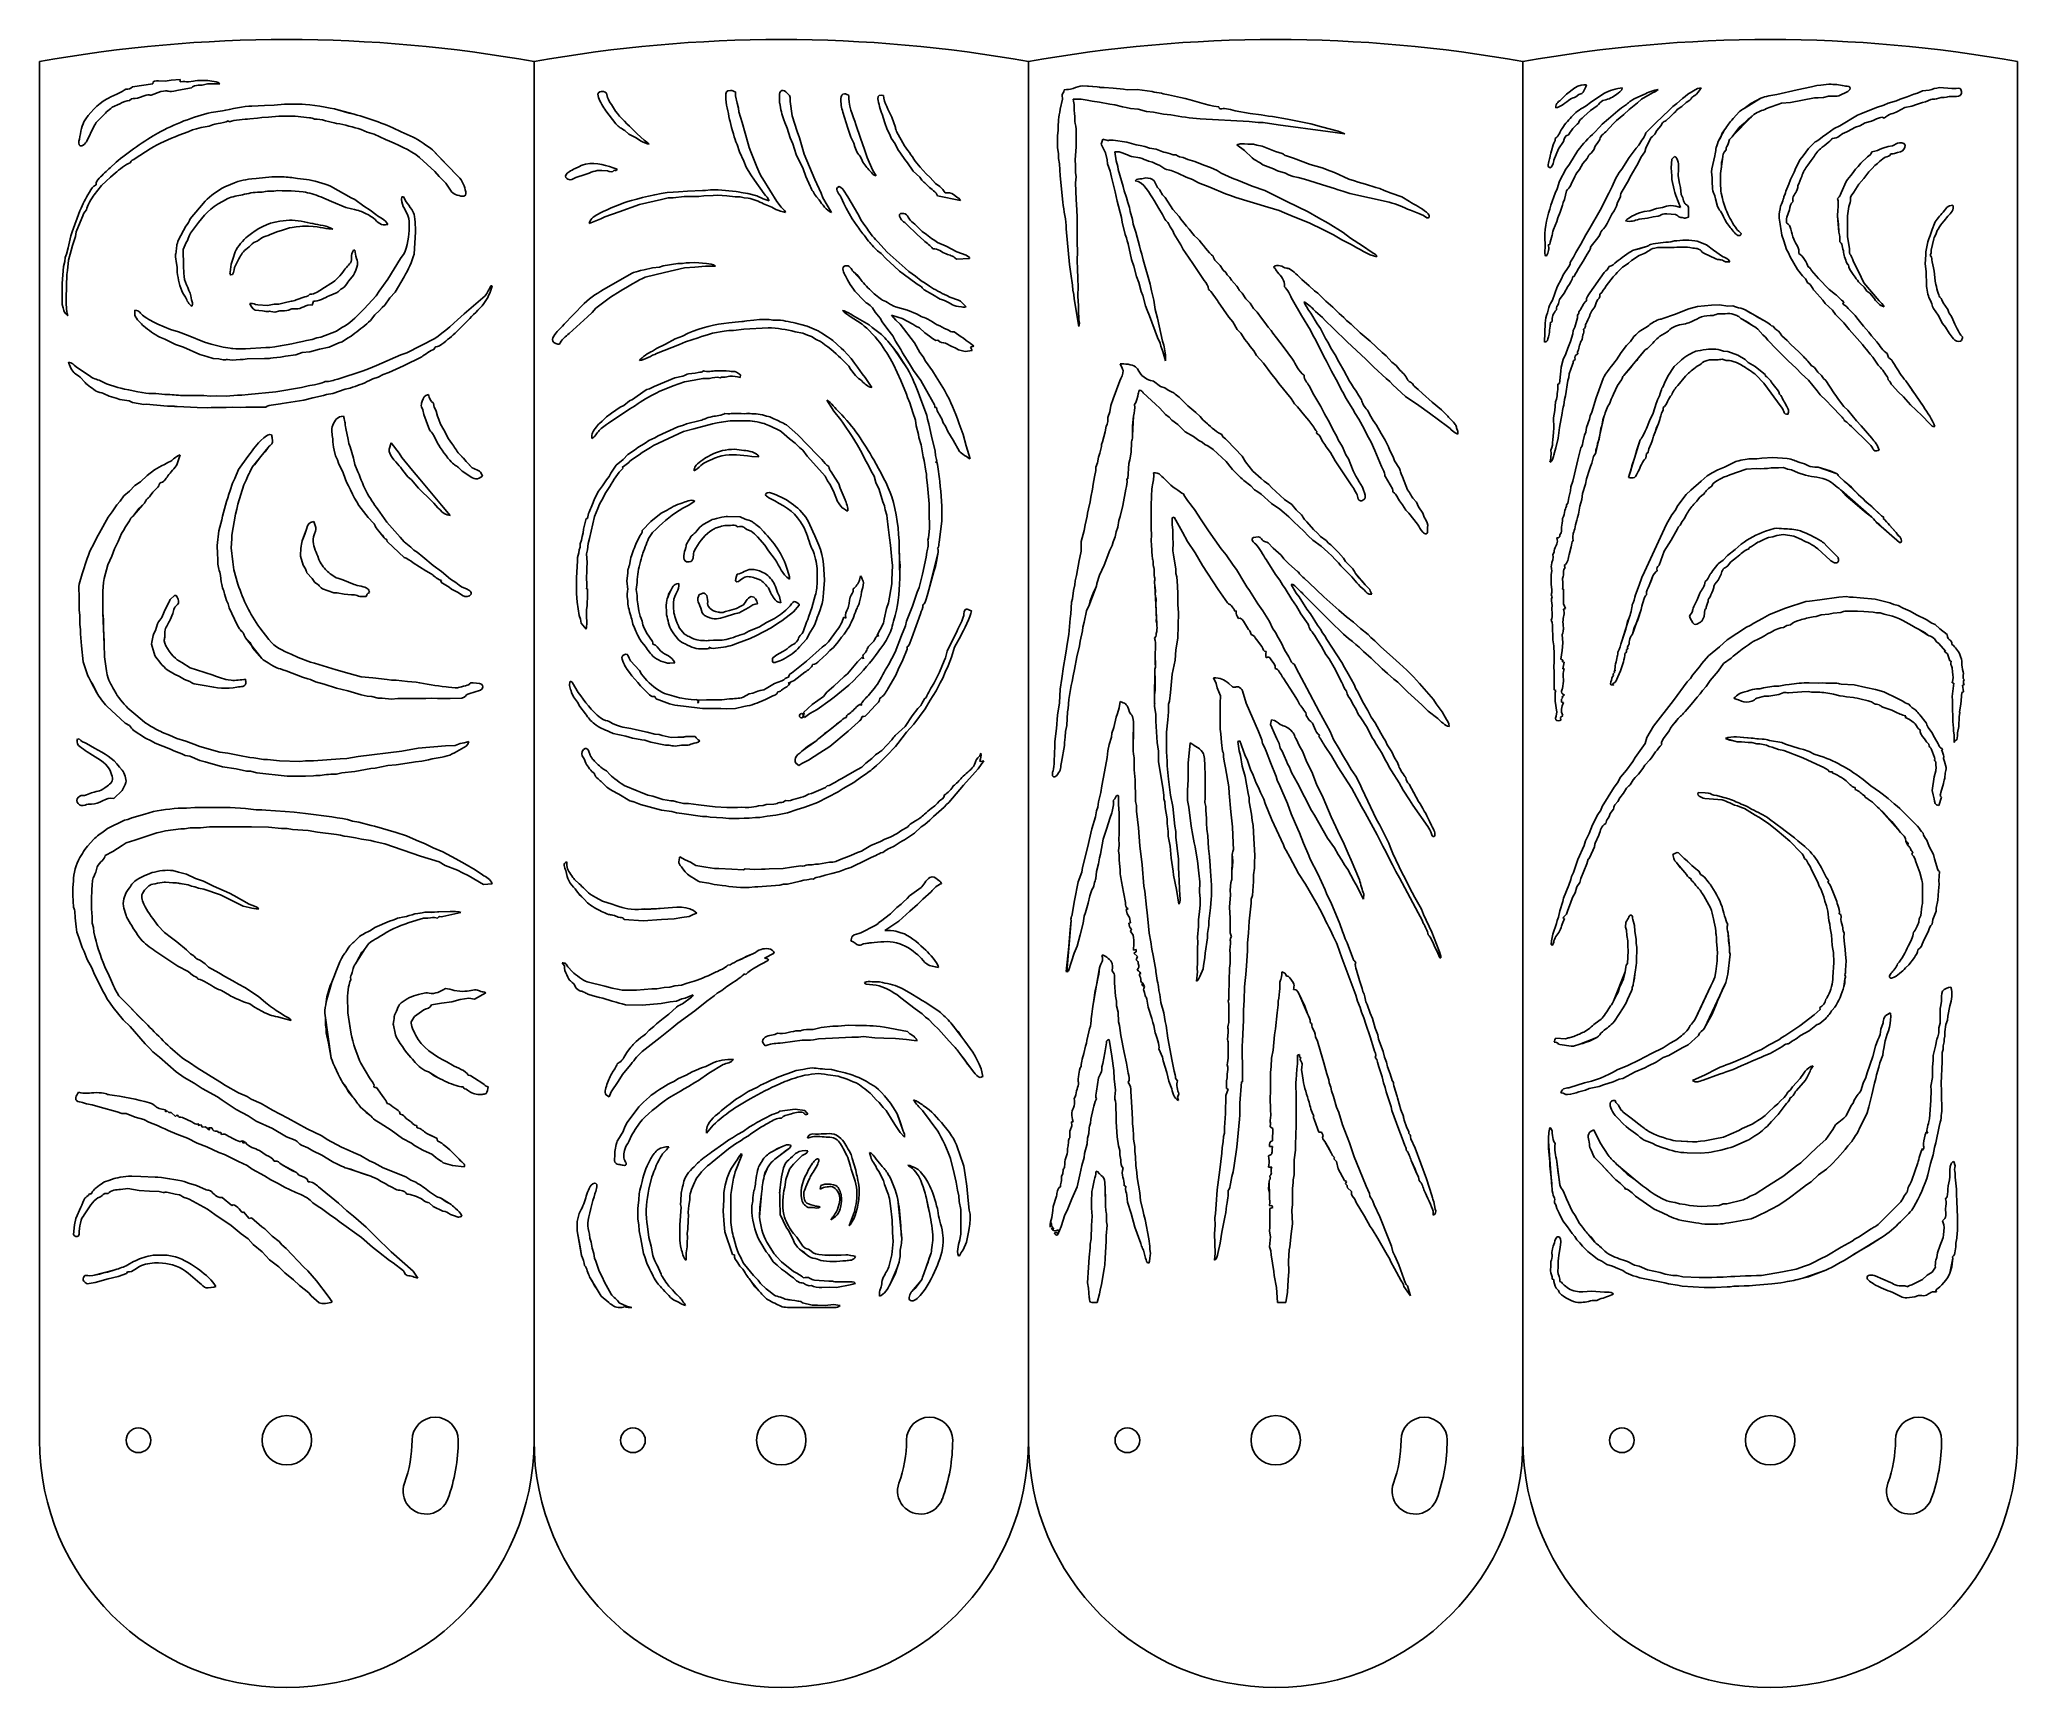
# Model space of a CAD drawing. Header units: inches. Extents: x -30 to 210, y -30 to 170.
import ezdxf

# ---------------------------------------------------------------- set-up
doc = ezdxf.new("R2010")
doc.units = ezdxf.units.IN
doc.header["$MEASUREMENT"] = 0

# ---------------------------------------------------------------- blocks, each defined once
blk = doc.blocks.new('2018-03-03 Embellishment 01')
at = {"color": 7}
for p, q in [((99.096008, 1716.888168), (127.896008, 1720.888168)), ((127.896008, 1720.888168), (99.096008, 1716.888168)), ((118.296, 1705.136168), (106.296008, 1700.832168)), ((106.296008, 1700.832168), (118.296, 1705.136168)), ((139.096008, 1709.992168), (125.496, 1705.136168)), ((125.496, 1705.136168), (139.096008, 1709.992168)), ((135.896008, 1725.392168), (135.896008, 1725.392168)), ((135.896008, 1725.392168), (135.896008, 1725.392168)), ((135.896008, 1725.392168), (145.272008, 1724.832168)), ((145.272008, 1724.832168), (153.496008, 1726.256168)), ((153.496008, 1726.256168), (166.296008, 1727.288168)), ((163.896, 1712.216168), (157.496008, 1710.576168)), ((182.296008, 1715.288168), (163.896, 1712.216168)), ((166.296008, 1727.288168), (166.296008, 1723.920168)), ((178.064008, 1723.920168), (184.952008, 1724.984168)), ((184.952008, 1724.984168), (178.064008, 1723.920168)), ((197.496008, 1719.240168), (191.896008, 1719.240168)), ((204.696008, 1720.816168), (197.496008, 1719.240168)), ((222.296008, 1720.816168), (204.696008, 1720.816168)), ((81.496, 1692.968168), (70.632, 1687.880168)), ((70.632, 1687.880168), (81.496, 1692.968168)), ((210.296008, 1680.480168), (226.296008, 1682.968168)), ((226.296008, 1682.968168), (210.296008, 1680.480168)), ((267.672008, 1689.560168), (285.496008, 1690.416168)), ((291.088008, 1674.040168), (281.496008, 1673.552168)), ((285.496008, 1690.416168), (299.096016, 1690.960168)), ((305.496008, 1675.288168), (291.088008, 1674.040168)), ((299.096016, 1690.960168), (313.496008, 1692.088168)), ((328.696008, 1675.288168), (305.496008, 1675.288168)), ((313.496008, 1692.088168), (338.296008, 1692.088168)), ((348.696008, 1673.056168), (328.696008, 1675.288168)), ((388.696008, 1684.504168), (404.696016, 1679.752168)), ((411.895984, 1678.144168), (388.696008, 1684.504168)), ((404.696016, 1679.752168), (411.895984, 1678.144168)), ((45.192, 1661.688168), (34.088, 1639.288168)), ((34.088, 1639.288168), (45.192, 1661.688168)), ((177.496008, 1653.224168), (164.696008, 1648.368168)), ((183.896, 1656.280168), (177.496008, 1653.224168)), ((189.496008, 1657.376168), (183.896, 1656.280168)), ((195.896008, 1659.608176), (189.496008, 1657.376168)), ((207.096008, 1661.440168), (195.896008, 1659.608176)), ((235.896008, 1667.288168), (234.296008, 1668.888168)), ((234.296008, 1668.888168), (235.896008, 1667.288168)), ((275.432008, 1672.440168), (264.696008, 1671.424168)), ((281.496008, 1673.552168), (275.432008, 1672.440168)), ((430.295984, 1652.624168), (421.495984, 1656.456168)), ((439.895984, 1649.752168), (430.295984, 1652.624168)), ((455.895984, 1642.472168), (439.895984, 1649.752168)), ((478.295984, 1653.488168), (495.095984, 1645.712168)), ((495.095984, 1645.712168), (478.295984, 1653.488168)), ((123.896, 1629.200168), (103.096, 1615.440168)), ((103.096, 1615.440168), (123.896, 1629.200168)), ((522.287984, 1627.720168), (537.631984, 1611.320168)), ((556.519984, 1592.192168), (522.287984, 1627.720168)), ((67.704, 1602.520168), (75.896, 1610.424176)), ((75.896, 1610.424176), (67.704, 1602.520168)), ((75.096, 1595.248168), (67.896, 1589.520168)), ((525.591984, 1597.320176), (503.823984, 1617.224168)), ((531.895984, 1590.056176), (525.591984, 1597.320176)), ((537.631984, 1611.320168), (543.983984, 1605.200168)), ((543.983984, 1605.200168), (556.519984, 1592.192168)), ((55.392, 1577.448168), (45.104, 1564.424176)), ((52.32, 1587.832168), (52.32, 1587.832168)), ((52.32, 1587.832168), (52.32, 1587.832168)), ((62.136, 1583.656176), (55.392, 1577.448168)), ((67.896, 1589.520168), (62.136, 1583.656176)), ((229.496008, 1575.808168), (237.496008, 1579.136176)), ((237.496008, 1579.136176), (229.496008, 1575.808168)), ((273.496008, 1587.512168), (295.896016, 1589.688176)), ((298.296008, 1569.688168), (289.496008, 1569.688168)), ((295.896016, 1589.688176), (310.296008, 1589.688176)), ((304.360008, 1570.608176), (298.296008, 1569.688168)), ((310.296008, 1570.048168), (304.360008, 1570.608176)), ((323.096008, 1570.048168), (310.296008, 1570.048168)), ((339.896008, 1568.648176), (323.096008, 1570.048168)), ((331.896008, 1587.512168), (344.696016, 1586.248168)), ((344.696016, 1586.248168), (331.896008, 1587.512168)), ((378.296016, 1576.528176), (407.432016, 1560.312176)), ((541.319984, 1580.856176), (531.895984, 1590.056176)), ((549.399984, 1568.336168), (541.319984, 1580.856176)), ((14.232, 1512.088176), (24.944, 1541.688168)), ((180.696008, 1530.488176), (201.632008, 1555.256176)), ((201.632008, 1555.256176), (180.696008, 1530.488176)), ((201.632008, 1555.256176), (201.632008, 1555.256176)), ((233.496008, 1559.240168), (226.296008, 1555.192168)), ((226.296008, 1555.192168), (233.496008, 1559.240168)), ((379.896016, 1554.888168), (364.696016, 1561.624176)), ((399.896016, 1546.744176), (379.896016, 1554.888168)), ((407.896016, 1544.664168), (399.896016, 1546.744176)), ((407.432016, 1560.312176), (412.695984, 1557.584176)), ((412.695984, 1557.584176), (425.495984, 1548.320176)), ((425.495984, 1548.320176), (434.295984, 1542.672176)), ((434.295984, 1542.672176), (442.295984, 1536.544176)), ((479.095984, 1561.688176), (481.495984, 1561.688176)), ((481.495984, 1561.688176), (479.095984, 1561.688176)), ((481.495984, 1561.688176), (481.495984, 1561.688176)), ((12.336, 1506.488176), (14.232, 1512.088176)), ((19.6, 1512.088176), (18.552, 1505.688176)), ((27.744, 1531.288168), (19.6, 1512.088176)), ((163.872, 1500.888176), (174.440008, 1520.088176)), ((174.440008, 1520.088176), (163.872, 1500.888176)), ((188.232008, 1519.624176), (181.112008, 1510.480168)), ((181.112008, 1510.480168), (188.232008, 1519.624176)), ((304.232008, 1512.856176), (293.496008, 1508.256176)), ((309.496016, 1514.192176), (304.232008, 1512.856176)), ((307.096008, 1527.352176), (320.696016, 1528.880176)), ((320.696016, 1528.880176), (307.096008, 1527.352176)), ((320.696016, 1517.880168), (309.496016, 1514.192176)), ((339.096016, 1520.088176), (339.096016, 1520.088176)), ((339.096016, 1520.088176), (339.096016, 1520.088176)), ((498.407984, 1512.088176), (496.215984, 1480.888176)), ((496.215984, 1480.888176), (498.407984, 1512.088176)), ((4.384, 1476.088176), (6.024, 1480.816176)), ((6.024, 1480.816176), (8.304, 1489.688176)), ((8.304, 1489.688176), (12.336, 1506.488176)), ((12.664, 1485.688176), (8.888, 1472.088176)), ((14.328, 1492.888176), (12.664, 1485.688176)), ((18.552, 1505.688176), (14.328, 1492.888176)), ((170.656008, 1487.288176), (171.096008, 1464.088216)), ((240.672008, 1473.688176), (244.168008, 1484.088176)), ((263.792016, 1490.864176), (259.096016, 1487.360176)), ((267.968008, 1495.120176), (263.792016, 1490.864176)), ((281.568008, 1503.816176), (276.624008, 1500.016168)), ((276.624008, 1500.016168), (281.568008, 1503.816176)), ((411.095984, 1486.488176), (412.695984, 1486.488176)), ((412.695984, 1486.488176), (411.095984, 1486.488176)), ((412.695984, 1486.488176), (412.695984, 1486.488176)), ((412.695984, 1486.488176), (414.071984, 1477.688176)), ((414.071984, 1477.688176), (412.695984, 1486.488176)), ((477.135984, 1474.416176), (482.391984, 1481.688176)), ((0, 1439.288216), (1.912, 1463.320216)), ((1.912, 1463.320216), (3.656, 1470.488176)), ((3.656, 1470.488176), (4.384, 1476.088176)), ((6.376, 1452.088216), (5.496, 1418.488216)), ((7.328, 1457.688216), (6.376, 1452.088216)), ((8.888, 1472.088176), (7.328, 1457.688216)), ((161, 1467.288176), (159.744008, 1476.888176)), ((162.232008, 1462.488216), (161, 1467.288176)), ((162.232008, 1455.288216), (162.232008, 1462.488216)), ((171.096008, 1464.088216), (171.728, 1453.688216)), ((236.696008, 1455.160216), (238.328008, 1466.488176)), ((238.328008, 1466.488176), (240.672008, 1473.688176)), ((248.032008, 1472.088176), (243.176008, 1461.688216)), ((243.176008, 1461.688216), (248.032008, 1472.088176)), ((410.887984, 1450.824216), (404.304016, 1443.184216)), ((404.304016, 1443.184216), (410.887984, 1450.824216)), ((459.247984, 1445.552216), (477.135984, 1474.416176)), ((0, 1409.688216), (0, 1439.288216)), ((173.744008, 1419.864216), (170.320008, 1425.688216)), ((170.320008, 1425.688216), (173.744008, 1419.864216)), ((366.296016, 1431.384216), (382.744016, 1441.592216)), ((382.744016, 1441.592216), (366.296016, 1431.384216)), ((387.728016, 1426.424216), (376.696016, 1421.976216)), ((376.696016, 1421.976216), (387.728016, 1426.424216)), ((442.943984, 1421.912216), (446.999984, 1428.664216)), ((446.999984, 1428.664216), (459.247984, 1445.552216)), ((469.447984, 1427.160216), (462.295984, 1419.256216)), ((482.327984, 1448.888216), (469.447984, 1427.160216)), ((604.695984, 1436.088216), (606.295984, 1436.088216)), ((606.295984, 1436.088216), (604.695984, 1436.088216)), ((606.295984, 1436.088216), (606.295984, 1436.088216)), ((1.52, 1404.888216), (0, 1409.688216)), ((181.592008, 1421.688216), (182.592008, 1416.088216)), ((182.592008, 1416.088216), (181.592008, 1421.688216)), ((282.296016, 1400.592216), (271.968008, 1401.760216)), ((271.968008, 1401.760216), (282.296016, 1400.592216)), ((275.896016, 1409.240216), (289.496008, 1408.200216)), ((289.496008, 1408.200216), (298.960016, 1410.336216)), ((299.896008, 1399.008216), (294.296016, 1399.976216)), ((298.960016, 1410.336216), (305.728008, 1410.336216)), ((307.096008, 1400.504216), (299.896008, 1399.008216)), ((305.728008, 1410.336216), (316.696008, 1413.024216)), ((313.496008, 1400.504216), (307.096008, 1400.504216)), ((332.824016, 1417.056216), (339.232008, 1419.688216)), ((339.232008, 1419.688216), (332.824016, 1417.056216)), ((354.296016, 1414.488216), (352.696016, 1408.888216)), ((352.696016, 1408.888216), (354.296016, 1414.488216)), ((425.791984, 1403.752216), (442.943984, 1421.912216)), ((447.359984, 1400.976216), (440.863984, 1394.952216)), ((451.359984, 1405.360216), (447.359984, 1400.976216)), ((455.135984, 1408.760216), (451.359984, 1405.360216)), ((462.295984, 1419.256216), (455.135984, 1408.760216)), ((566.959984, 1396.504216), (596.391984, 1421.760216)), ((596.391984, 1421.760216), (566.959984, 1396.504216)), ((135.096, 1381.848216), (152.696008, 1374.528216)), ((152.696008, 1374.528216), (163.896, 1371.048216)), ((163.896, 1371.048216), (177.496008, 1365.768216)), ((364.696016, 1363.760216), (386.960008, 1372.272216)), ((386.960008, 1372.272216), (394.432016, 1377.000216)), ((394.432016, 1377.000216), (398.160016, 1378.984216)), ((412.711984, 1369.192216), (407.760016, 1365.112216)), ((440.863984, 1394.952216), (434.719984, 1387.224216)), ((574.895984, 1390.152216), (554.223984, 1369.368216)), ((554.223984, 1369.368216), (574.895984, 1390.152216)), ((144.696008, 1360.560216), (137.496008, 1363.624216)), ((159.896008, 1353.416216), (144.696008, 1360.560216)), ((171.096008, 1349.512216), (159.896008, 1353.416216)), ((194.296008, 1339.112216), (171.096008, 1349.512216)), ((177.496008, 1365.768216), (200.696008, 1356.368216)), ((200.696008, 1356.368216), (210.296008, 1353.904216)), ((210.296008, 1353.904216), (227.096008, 1349.384216)), ((227.096008, 1349.384216), (233.496008, 1348.648216)), ((244.696008, 1347.288216), (258.296008, 1347.288216)), ((258.296008, 1347.288216), (287.096008, 1348.888216)), ((338.296008, 1341.720216), (329.496016, 1338.848216)), ((349.496016, 1342.928216), (338.296008, 1341.720216)), ((344.696016, 1358.984216), (352.760016, 1360.320216)), ((354.296016, 1344.528216), (349.496016, 1342.928216)), ((352.760016, 1360.320216), (359.096016, 1362.544216)), ((363.096016, 1346.696216), (354.296016, 1344.528216)), ((359.096016, 1362.544216), (364.696016, 1363.760216)), ((376.696016, 1349.400216), (363.096016, 1346.696216)), ((390.296016, 1355.400216), (376.696016, 1349.400216)), ((394.872016, 1357.048216), (390.296016, 1355.400216)), ((402.296016, 1362.192216), (394.872016, 1357.048216)), ((407.760016, 1365.112216), (402.296016, 1362.192216)), ((477.495984, 1338.648216), (486.295984, 1341.608216)), ((486.295984, 1341.608216), (525.495984, 1361.856216)), ((19.896, 1321.720216), (39.968, 1308.064216)), ((39.968, 1308.064216), (19.896, 1321.720216)), ((203.896008, 1336.488216), (194.296008, 1339.112216)), ((212.696008, 1333.528216), (203.896008, 1336.488216)), ((220.696008, 1332.872216), (212.696008, 1333.528216)), ((227.096008, 1331.488216), (220.696008, 1332.872216)), ((239.896008, 1331.328216), (233.032008, 1332.120216)), ((251.096008, 1331.976216), (239.896008, 1331.328216)), ((255.096008, 1331.976216), (251.096008, 1331.976216)), ((260.696016, 1332.792216), (255.096008, 1331.976216)), ((285.496008, 1333.432216), (260.696016, 1332.792216)), ((307.896008, 1335.304216), (297.496016, 1334.576216)), ((315.024008, 1336.872216), (307.896008, 1335.304216)), ((329.496016, 1338.848216), (315.024008, 1336.872216)), ((388.696008, 1304.408216), (424.695984, 1315.864216)), ((424.695984, 1315.864216), (431.895984, 1319.104216)), ((431.895984, 1319.104216), (443.095984, 1323.616216)), ((443.095984, 1323.616216), (477.495984, 1338.648216)), ((460.695984, 1313.560216), (452.559984, 1310.808216)), ((481.495984, 1322.936216), (460.695984, 1313.560216)), ((507.095984, 1335.896216), (481.495984, 1322.936216)), ((32.232, 1299.416216), (25.32, 1306.936216)), ((25.32, 1306.936216), (32.232, 1299.416216)), ((56.024, 1301.192216), (62.296, 1297.912216)), ((66.296, 1280.176216), (58.296, 1284.088216)), ((62.296, 1297.912216), (78.296, 1292.784216)), ((122.296008, 1284.032216), (131.896, 1284.032216)), ((131.896, 1284.032216), (144.696008, 1282.664216)), ((262.296016, 1282.488216), (301.496008, 1286.376216)), ((301.496008, 1286.376216), (337.496016, 1292.384216)), ((337.496016, 1292.384216), (347.096008, 1295.032216)), ((381.496016, 1284.320216), (372.832016, 1282.904216)), ((399.096016, 1290.032216), (381.496016, 1284.320216)), ((406.296016, 1291.760216), (399.096016, 1290.032216)), ((438.295984, 1304.952216), (433.495984, 1302.288216)), ((445.495984, 1307.088216), (438.295984, 1304.952216)), ((452.559984, 1310.808216), (445.495984, 1307.088216)), ((75.896, 1277.640216), (66.296, 1280.176216)), ((81.496, 1275.616216), (75.896, 1277.640216)), ((94.296008, 1273.584216), (81.496, 1275.616216)), ((99.096008, 1271.504216), (94.296008, 1273.584216)), ((115.096, 1268.776216), (99.096008, 1271.504216)), ((118.296, 1269.200216), (115.096, 1268.776216)), ((148.696, 1266.440216), (118.296, 1269.200216)), ((144.696008, 1282.664216), (151.896, 1282.664216)), ((155.896008, 1266.440216), (148.696, 1266.440216)), ((190.296008, 1264.288216), (162.296008, 1265.656216)), ((175.896008, 1281.080216), (199.896008, 1281.080216)), ((204.696008, 1263.664216), (190.296008, 1264.288216)), ((199.896008, 1281.080216), (208.696008, 1280.344216)), ((210.296008, 1264.272216), (204.696008, 1263.664216)), ((208.696008, 1280.344216), (218.304008, 1280.848216)), ((216.696008, 1264.272216), (210.296008, 1264.272216)), ((231.096008, 1264.272216), (216.696008, 1264.272216)), ((218.304008, 1280.848216), (231.096008, 1280.120216)), ((231.096008, 1280.120216), (247.096008, 1281.688216)), ((240.696008, 1264.808216), (231.096008, 1264.272216)), ((251.896008, 1264.352216), (240.696008, 1264.808216)), ((247.096008, 1281.688216), (253.496008, 1281.688216)), ((259.096016, 1264.888216), (251.896008, 1264.352216)), ((253.496008, 1281.688216), (262.296016, 1282.488216)), ((287.096008, 1264.888216), (259.096016, 1264.888216)), ((340.696016, 1274.896216), (310.296008, 1269.824216)), ((353.496008, 1278.192216), (340.696016, 1274.896216)), ((368.624008, 1281.312216), (353.496008, 1278.192216)), ((372.832016, 1282.904216), (368.624008, 1281.312216)), ((509.927984, 1254.488216), (508.743984, 1260.888216)), ((527.247984, 1259.288216), (529.335984, 1252.088216)), ((400.064016, 1234.488216), (403.360016, 1219.288216)), ((513.527984, 1245.688216), (509.927984, 1254.488216)), ((518.071984, 1232.992216), (513.527984, 1245.688216)), ((529.335984, 1252.088216), (531.391984, 1247.288216)), ((531.391984, 1247.288216), (533.663984, 1240.888216)), ((533.663984, 1240.888216), (538.199984, 1232.888216)), ((538.199984, 1232.888216), (545.047984, 1220.088216)), ((268.096008, 1179.952216), (290.472008, 1207.848216)), ((286.200008, 1201.688216), (280.296008, 1195.152216)), ((290.472008, 1207.848216), (286.200008, 1201.688216)), ((385.544008, 1196.088216), (383.688016, 1204.088216)), ((403.360016, 1219.288216), (404.288016, 1213.688216)), ((404.288016, 1213.688216), (406.048016, 1208.888216)), ((406.048016, 1208.888216), (410.919984, 1192.888216)), ((463.895984, 1214.488216), (475.279984, 1200.088216)), ((475.279984, 1200.088216), (463.895984, 1214.488216)), ((475.279984, 1200.088216), (475.279984, 1200.088216)), ((475.279984, 1200.088216), (478.911984, 1193.720216)), ((529.519984, 1213.912216), (524.727984, 1224.088216)), ((524.727984, 1224.088216), (529.519984, 1213.912216)), ((545.047984, 1220.088216), (549.671984, 1213.688216)), ((119.624, 1168.512216), (130.296, 1176.432216)), ((130.296, 1176.432216), (139.896008, 1182.128216)), ((139.896008, 1182.128216), (144.440008, 1183.928216)), ((144.440008, 1183.928216), (148.84, 1186.864216)), ((148.84, 1186.864216), (153.36, 1188.832216)), ((166.296008, 1197.688216), (161.672008, 1183.624216)), ((161.672008, 1183.624216), (166.296008, 1197.688216)), ((243.320008, 1164.088216), (248.872008, 1176.888216)), ((248.872008, 1176.888216), (261.904008, 1195.288216)), ((271.056008, 1183.584216), (268.096008, 1179.952216)), ((280.296008, 1195.152216), (271.056008, 1183.584216)), ((388.208016, 1190.488216), (385.544008, 1196.088216)), ((389.800016, 1185.688216), (388.208016, 1190.488216)), ((396.224008, 1172.088216), (389.800016, 1185.688216)), ((399.056016, 1164.088216), (396.224008, 1172.088216)), ((410.919984, 1192.888216), (412.591984, 1184.088216)), ((412.591984, 1184.088216), (417.175984, 1173.688216)), ((480.399984, 1175.288216), (477.199984, 1180.016216)), ((478.911984, 1193.720216), (494.071984, 1175.624216)), ((487.559984, 1166.696216), (480.399984, 1175.288216)), ((494.071984, 1175.624216), (504.239984, 1163.288216)), ((563.927984, 1174.656216), (558.959984, 1179.816216)), ((560.191984, 1198.520216), (566.039984, 1192.816216)), ((578.463984, 1179.328216), (560.191984, 1198.520216)), ((574.991984, 1167.352216), (563.927984, 1174.656216)), ((566.039984, 1192.816216), (569.751984, 1188.312216)), ((569.751984, 1188.312216), (578.463984, 1179.328216)), ((86.856008, 1139.752216), (94.872, 1146.496216)), ((94.872, 1146.496216), (102.4, 1154.472216)), ((102.4, 1154.472216), (110.528, 1159.616216)), ((110.528, 1159.616216), (119.624, 1168.512216)), ((127.600008, 1144.752216), (124.192, 1139.544216)), ((124.192, 1139.544216), (127.600008, 1144.752216)), ((236.824008, 1147.288216), (240.256008, 1157.688216)), ((240.256008, 1157.688216), (243.320008, 1164.088216)), ((256.384008, 1155.288216), (247.704008, 1128.088216)), ((259.656008, 1161.688216), (256.384008, 1155.288216)), ((492.599984, 1162.216216), (487.559984, 1166.696216)), ((502.375984, 1150.488216), (492.599984, 1162.216216)), ((521.495984, 1132.056216), (502.375984, 1150.488216)), ((504.239984, 1163.288216), (535.103984, 1126.488216)), ((583.095984, 1163.536216), (583.095984, 1163.536216)), ((583.095984, 1163.536216), (583.095984, 1163.536216)), ((64.712, 1109.464216), (70.368, 1117.024216)), ((70.368, 1117.024216), (76.944, 1127.120216)), ((76.944, 1127.120216), (81.672, 1132.168216)), ((81.672, 1132.168216), (86.856008, 1139.752216)), ((100.992, 1112.296216), (113.376, 1126.504216)), ((108.528, 1122.128216), (100.992, 1112.296216)), ((113.376, 1126.504216), (108.528, 1122.128216)), ((246.376008, 1120.888216), (244.296008, 1113.688216)), ((247.704008, 1128.088216), (246.376008, 1120.888216)), ((431.455984, 1109.088216), (421.639984, 1121.688216)), ((447.783984, 1116.752216), (457.791984, 1102.488216)), ((535.103984, 1126.488216), (547.095984, 1112.088216)), ((52.408, 1087.288216), (64.712, 1109.464216)), ((86.496008, 1090.712216), (83.624008, 1086.456136)), ((89.208, 1096.088216), (86.496008, 1090.712216)), ((94.72, 1104.312216), (89.208, 1096.088216)), ((96.664, 1107.992216), (94.72, 1104.312216)), ((218.552008, 1069.688136), (220.984008, 1090.488216)), ((220.984008, 1090.488216), (225.136008, 1105.688216)), ((244.296008, 1113.688216), (239.096008, 1084.088136)), ((344.672016, 1092.888216), (338.624016, 1076.016216)), ((342.096016, 1085.688136), (344.672016, 1092.888216)), ((438.991984, 1101.352216), (431.455984, 1109.088216)), ((451.583984, 1084.088136), (446.631984, 1089.688216)), ((446.631984, 1089.688216), (454.255984, 1080.504216)), ((457.791984, 1102.488216), (476.495984, 1081.464216)), ((37.224, 1055.864136), (38.976, 1061.624216)), ((38.976, 1061.624216), (45.112, 1072.888216)), ((45.112, 1072.888216), (48.68, 1080.888216)), ((48.68, 1080.888216), (52.408, 1087.288216)), ((73.76, 1064.888216), (69.928, 1054.480136)), ((78.816, 1075.288216), (73.76, 1064.888216)), ((83.624008, 1086.456136), (78.816, 1075.288216)), ((219.096008, 1057.688216), (218.552008, 1069.688136)), ((239.096008, 1079.288216), (238.328008, 1066.488216)), ((238.328008, 1066.488216), (240.472008, 1046.488216)), ((239.096008, 1084.088136), (239.096008, 1079.288216)), ((338.624016, 1076.016216), (342.096016, 1085.688136)), ((454.255984, 1080.504216), (451.583984, 1084.088136)), ((454.255984, 1080.504216), (454.255984, 1080.504216)), ((454.255984, 1080.504216), (454.255984, 1080.504216)), ((466.799984, 1067.360216), (458.295984, 1075.288216)), ((458.295984, 1075.288216), (482.295984, 1052.888216)), ((482.295984, 1052.888216), (466.799984, 1067.360216)), ((476.495984, 1081.464216), (482.455984, 1074.856216)), ((482.455984, 1074.856216), (491.639984, 1067.384216)), ((491.639984, 1067.384216), (496.039984, 1062.928216)), ((496.039984, 1062.928216), (500.471984, 1060.328216)), ((500.471984, 1060.328216), (508.735984, 1053.472136)), ((28.072, 1029.688216), (35.072, 1051.288216)), ((35.072, 1051.288216), (37.224, 1055.864136)), ((64.496, 1042.488216), (59.184, 1023.288216)), ((69.928, 1054.480136), (64.496, 1042.488216)), ((219.544008, 1050.488216), (219.096008, 1057.688216)), ((219.544008, 1045.688216), (219.544008, 1050.488216)), ((240.472008, 1046.488216), (241.856008, 1035.288216)), ((241.856008, 1035.288216), (247.840008, 1015.288216)), ((339.888008, 1041.688136), (336.200008, 1054.624136)), ((342.960008, 1036.888216), (339.888008, 1041.688136)), ((360.600016, 1054.488136), (361.960016, 1049.688216)), ((361.960016, 1049.688216), (360.600016, 1054.488136)), ((512.695984, 1033.720216), (495.095984, 1045.352216)), ((508.735984, 1053.472136), (523.231984, 1041.432136)), ((520.471984, 1029.744216), (512.695984, 1033.720216)), ((523.231984, 1041.432136), (534.871984, 1033.192216)), ((534.871984, 1033.192216), (547.895984, 1022.072216)), ((24, 1015.288216), (28.072, 1029.688216)), ((224.152008, 1018.488216), (223.120008, 1027.424216)), ((223.120008, 1027.424216), (224.152008, 1018.488216)), ((352.360016, 1023.152216), (345.168016, 1031.320216)), ((356.440008, 1017.400216), (352.360016, 1023.152216)), ((361.288016, 1014.096216), (356.440008, 1017.400216)), ((383.096016, 1002.928216), (367.112008, 1008.328216)), ((388.696008, 1023.360216), (395.896016, 1020.992216)), ((395.896016, 1020.992216), (411.895984, 1014.488216)), ((534.295984, 1017.688216), (535.095984, 1020.088216)), ((545.999984, 1010.672136), (534.295984, 1017.688216)), ((548.991984, 1008.232216), (545.999984, 1010.672136)), ((547.895984, 1022.072216), (555.063984, 1017.680216)), ((558.295984, 1003.336216), (548.991984, 1008.232216)), ((555.063984, 1017.680216), (560.031984, 1013.712216)), ((24, 978.488216), (24, 996.888136)), ((24.792, 971.288216), (24, 978.488216)), ((143.640008, 976.088216), (150.096, 988.888216)), ((152.456008, 993.608216), (158.296008, 999.288216)), ((157.344008, 979.288136), (156.152008, 973.824216)), ((158.296008, 999.288216), (160.696008, 999.288216)), ((160.696008, 999.288216), (160.696008, 999.288216)), ((231.912008, 992.088216), (229.096008, 1001.688216)), ((233.952008, 987.424216), (231.912008, 992.088216)), ((235.280008, 981.680136), (233.952008, 987.424216)), ((239.400008, 973.688216), (235.280008, 981.680136)), ((387.896016, 1002.928216), (383.096016, 1002.928216)), ((397.496016, 1001.024216), (387.896016, 1002.928216)), ((407.864016, 1000.160216), (397.496016, 1001.024216)), ((412.119984, 1000.160216), (407.864016, 1000.160216)), ((428.695984, 997.744216), (419.895984, 997.744216)), ((419.895984, 997.744216), (419.895984, 997.744216)), ((419.895984, 997.744216), (428.695984, 997.744216)), ((564.695984, 998.944216), (558.295984, 1003.336216)), ((24.792, 958.488216), (24.792, 971.288216)), ((25.896, 950.488136), (24.792, 958.488216)), ((25.896, 944.888216), (25.896, 950.488136)), ((57.496, 974.488216), (58.208, 964.888136)), ((59.216, 929.688216), (57.496, 974.488216)), ((58.208, 964.888136), (58.208, 954.488216)), ((58.208, 954.488216), (58.712, 941.688216)), ((129.048, 945.552216), (131.448008, 949.760136)), ((131.448008, 949.760136), (134.256008, 959.288216)), ((140.368008, 968.160216), (143.640008, 976.088216)), ((156.152008, 973.824216), (152.224008, 964.888136)), ((246.696008, 957.688216), (239.400008, 973.688216)), ((278.608008, 953.656216), (291.352016, 936.880136)), ((291.352016, 936.880136), (278.608008, 953.656216)), ((27.096, 928.088216), (25.896, 944.888216)), ((29.544, 905.688128), (27.096, 928.088216)), ((58.712, 941.688216), (59.216, 936.088136)), ((59.216, 936.088136), (59.216, 929.688216)), ((264.888008, 932.816216), (258.752008, 939.296216)), ((258.752008, 939.296216), (281.600008, 910.216208)), ((268.904008, 924.896208), (264.888008, 932.816216)), ((281.600008, 910.216208), (268.904008, 924.896208)), ((31.44, 900.088208), (29.544, 905.688128)), ((158.296008, 887.944208), (147.896008, 894.432208)), ((162.328, 908.576208), (168.696, 904.488208)), ((168.696, 904.488208), (180.696008, 896.912208)), ((180.696008, 896.912208), (189.496008, 894.296208)), ((189.496008, 894.296208), (212.696008, 886.560208)), ((323.096008, 916.200208), (332.696016, 911.512208)), ((332.696016, 911.512208), (350.072008, 905.056208)), ((350.072008, 905.056208), (355.896016, 903.664208)), ((355.896016, 903.664208), (386.296016, 894.024208)), ((386.296016, 894.024208), (404.696016, 889.224208)), ((43.128, 873.552208), (40.2, 877.760208)), ((40.2, 877.760208), (48.832, 861.688128)), ((48.832, 861.688128), (43.128, 873.552208)), ((72.888, 866.488208), (75.872, 860.888128)), ((75.872, 860.888128), (72.888, 866.488208)), ((165.496, 884.608208), (158.296008, 887.944208)), ((172.696008, 880.400208), (165.496, 884.608208)), ((179.896008, 877.600208), (172.696008, 880.400208)), ((203.096008, 871.656208), (186.296008, 874.336208)), ((186.296008, 874.336208), (203.096008, 871.656208)), ((339.096016, 883.800208), (315.896016, 892.696208)), ((346.296016, 881.496208), (339.096016, 883.800208)), ((350.296008, 880.776208), (346.296016, 881.496208)), ((357.496016, 877.376208), (350.296008, 880.776208)), ((369.496016, 873.872208), (357.496016, 877.376208)), ((387.096008, 868.424208), (369.496016, 873.872208)), ((403.096016, 864.456208), (387.096008, 868.424208)), ((404.696016, 889.224208), (421.495984, 884.344208)), ((421.495984, 884.344208), (438.295984, 882.848208)), ((438.295984, 882.848208), (458.295984, 880.536208)), ((458.295984, 880.536208), (464.695984, 879.624208)), ((464.695984, 879.624208), (471.095984, 879.624208)), ((471.095984, 879.624208), (487.103984, 877.792208)), ((487.103984, 877.792208), (499.095984, 876.872128)), ((591.487984, 873.896208), (591.487984, 873.896208)), ((591.487984, 873.896208), (591.487984, 873.896208)), ((88.92, 819.120208), (62.768, 842.824208)), ((95.168, 837.800208), (103.896, 830.936208)), ((421.463984, 858.888208), (403.096016, 864.456208)), ((430.295984, 857.128208), (421.463984, 858.888208)), ((436.695984, 856.480208), (430.295984, 857.128208)), ((445.495984, 854.312208), (436.695984, 856.480208)), ((451.095984, 854.312208), (445.495984, 854.312208)), ((464.695984, 852.952208), (451.095984, 854.312208)), ((473.495984, 853.616208), (464.695984, 852.952208)), ((491.095984, 853.616208), (473.495984, 853.616208)), ((512.695984, 853.616208), (491.095984, 853.616208)), ((520.695984, 854.344208), (512.695984, 853.616208)), ((529.495984, 853.688208), (520.695984, 854.344208)), ((547.095984, 853.688208), (529.495984, 853.688208)), ((563.895984, 854.288208), (547.095984, 853.688208)), ((583.895984, 863.792208), (572.135984, 860.088208)), ((572.135984, 860.088208), (583.895984, 863.792208)), ((94.792, 815.560208), (88.92, 819.120208)), ((103.896, 830.936208), (115.896008, 820.496208)), ((20.696, 796.088208), (23.896, 796.888208)), ((23.896, 796.888208), (20.696, 796.088208)), ((23.896, 796.888208), (23.896, 796.888208)), ((34.296, 790.344208), (45.496, 783.720208)), ((45.496, 783.720208), (34.296, 790.344208)), ((117.496008, 797.600208), (100.288008, 809.032208)), ((125.488, 794.088208), (117.496008, 797.600208)), ((131.232008, 790.752208), (125.488, 794.088208)), ((152.696008, 782.128208), (131.232008, 790.752208)), ((141.496008, 805.824208), (151.096008, 802.264128)), ((151.096008, 802.264128), (161.496008, 797.328208)), ((157.496008, 779.728208), (152.696008, 782.128208)), ((161.496008, 797.328208), (174.296008, 793.408208)), ((174.296008, 793.408208), (185.496, 789.416208)), ((185.496, 789.416208), (194.296008, 785.976208)), ((194.296008, 785.976208), (222.296008, 778.216208)), ((479.095984, 779.520208), (502.295984, 783.528208)), ((502.295984, 783.528208), (540.695984, 787.024128)), ((540.695984, 787.024128), (554.071984, 787.688128)), ((554.071984, 787.688128), (561.495984, 790.128208)), ((561.495984, 790.128208), (567.095984, 791.160208)), ((563.231984, 782.728208), (563.231984, 782.728208)), ((563.231984, 782.728208), (563.231984, 782.728208)), ((567.095984, 791.160208), (573.495984, 792.888208)), ((80.944, 756.896208), (84.736, 752.592208)), ((84.736, 752.592208), (80.944, 756.896208)), ((168.696, 775.552208), (157.496008, 779.728208)), ((173.496008, 773.568208), (168.696, 775.552208)), ((179.896008, 772.344128), (173.496008, 773.568208)), ((194.296008, 766.376208), (179.896008, 772.344128)), ((201.496008, 764.288208), (194.296008, 766.376208)), ((226.296008, 757.296128), (201.496008, 764.288208)), ((222.296008, 778.216208), (233.496008, 776.552208)), ((245.496008, 754.328208), (226.296008, 757.296128)), ((233.496008, 776.552208), (250.296008, 773.432208)), ((259.896008, 751.392208), (245.496008, 754.328208)), ((250.296008, 773.432208), (264.696008, 770.608208)), ((264.696008, 770.608208), (270.296008, 770.112208)), ((270.296008, 770.112208), (283.896008, 767.888208)), ((283.896008, 767.888208), (289.496008, 767.888208)), ((289.496008, 767.888208), (306.296008, 765.688208)), ((306.296008, 765.688208), (335.096008, 764.888208)), ((335.096008, 764.888208), (343.024016, 765.624208)), ((343.024016, 765.624208), (354.296016, 765.624208)), ((354.296016, 765.624208), (391.896016, 768.600208)), ((391.896016, 768.600208), (401.496016, 769.080208)), ((401.496016, 769.080208), (417.359984, 771.768128)), ((435.095984, 755.032208), (412.695984, 750.720208)), ((417.359984, 771.768128), (479.095984, 779.520208)), ((441.495984, 755.632208), (435.095984, 755.032208)), ((459.095984, 759.120208), (441.495984, 755.632208)), ((471.095984, 760.216208), (459.095984, 759.120208)), ((492.695984, 763.360208), (471.095984, 760.216208)), ((498.295984, 764.632208), (492.695984, 763.360208)), ((507.095984, 765.240208), (498.295984, 764.632208)), ((516.695984, 767.096208), (507.095984, 765.240208)), ((521.959984, 768.792208), (516.695984, 767.096208)), ((535.895984, 770.896208), (521.959984, 768.792208)), ((265.496008, 751.392208), (259.896008, 751.392208)), ((274.296008, 749.128208), (265.496008, 751.392208)), ((317.496016, 744.392208), (274.296008, 749.128208)), ((323.096008, 744.392208), (317.496016, 744.392208)), ((331.896008, 744.392208), (323.096008, 744.392208)), ((343.096016, 744.392208), (331.896008, 744.392208)), ((354.296016, 744.888208), (343.096016, 744.392208)), ((387.096008, 747.240208), (379.096016, 747.240208)), ((394.296016, 748.752208), (387.096008, 747.240208)), ((412.695984, 750.720208), (394.296016, 748.752208)), ((34.296, 717.760208), (41.496, 720.584208)), ((41.496, 720.584208), (34.296, 717.760208)), ((84.352, 724.224208), (72.696, 712.888128)), ((72.696, 712.888128), (84.352, 724.224208)), ((175.096008, 699.288208), (187.096008, 700.160208)), ((187.096008, 700.160208), (196.696008, 700.160208)), ((196.696008, 700.160208), (203.896008, 700.160208)), ((203.896008, 700.160208), (208.696008, 700.160208)), ((208.696008, 700.160208), (214.296008, 700.160208)), ((214.296008, 700.160208), (224.696008, 700.160208)), ((224.696008, 700.160208), (231.096008, 700.160208)), ((231.096008, 700.160208), (236.696008, 700.160208)), ((236.696008, 700.160208), (258.296008, 698.488208)), ((258.296008, 698.488208), (273.496008, 696.920208)), ((59.824, 667.192208), (64.032, 670.336208)), ((64.032, 670.336208), (87.896008, 682.048208)), ((87.896008, 682.048208), (92.696008, 683.040128)), ((92.696008, 683.040128), (98.296, 685.504208)), ((98.296, 685.504208), (116.696, 690.816208)), ((116.696, 690.816208), (128.696, 694.256208)), ((167.096, 669.752208), (145.496, 666.960208)), ((172.696008, 669.752208), (167.096, 669.752208)), ((180.368008, 671.528208), (172.696008, 669.752208)), ((195.096008, 671.528208), (180.368008, 671.528208)), ((207.896008, 672.632208), (195.096008, 671.528208)), ((234.296008, 672.632208), (207.896008, 672.632208)), ((243.672008, 672.632208), (234.296008, 672.632208)), ((251.896008, 672.632208), (243.672008, 672.632208)), ((267.096008, 672.632208), (251.896008, 672.632208)), ((291.096008, 672.088208), (267.096008, 672.632208)), ((273.496008, 696.920208), (281.496008, 696.920208)), ((281.496008, 696.920208), (287.096008, 696.160208)), ((287.096008, 696.160208), (314.296016, 694.424208)), ((309.496016, 670.456208), (291.096008, 672.088208)), ((317.496016, 670.456208), (309.496016, 670.456208)), ((314.296016, 694.424208), (327.096008, 693.240208)), ((324.696016, 669.024208), (317.496016, 670.456208)), ((327.096008, 693.240208), (343.096016, 691.424208)), ((402.520016, 682.904128), (409.496016, 680.920208)), ((409.496016, 680.920208), (418.295984, 679.352208)), ((418.295984, 679.352208), (435.895984, 674.568208)), ((435.895984, 674.568208), (440.695984, 673.872208)), ((440.695984, 673.872208), (471.095984, 664.688208)), ((35.472, 645.656208), (40.4, 650.624208)), ((40.4, 650.624208), (44.056, 654.992208)), ((84.696, 646.488208), (71.232, 637.952208)), ((90.296, 650.320208), (84.696, 646.488208)), ((102.296008, 653.944208), (90.296, 650.320208)), ((133.496, 664.464208), (102.296008, 653.944208)), ((138.296008, 665.184208), (133.496, 664.464208)), ((145.496, 666.960208), (138.296008, 665.184208)), ((347.096008, 667.368208), (324.696016, 669.024208)), ((359.896016, 665.040208), (347.096008, 667.368208)), ((387.096008, 661.760208), (359.896016, 665.040208)), ((392.696016, 661.136208), (387.096008, 661.760208)), ((397.496016, 659.616208), (392.696016, 661.136208)), ((402.296016, 659.128208), (397.496016, 659.616208)), ((413.495984, 657.336208), (402.296016, 659.128208)), ((422.295984, 655.360208), (413.495984, 657.336208)), ((435.095984, 653.480128), (422.295984, 655.360208)), ((439.895984, 651.992208), (435.095984, 653.480128)), ((455.095984, 648.656208), (439.895984, 651.992208)), ((505.495984, 631.296208), (455.095984, 648.656208)), ((471.095984, 664.688208), (485.495984, 659.800208)), ((485.495984, 659.800208), (499.095984, 653.776208)), ((499.095984, 653.776208), (511.895984, 648.640208)), ((511.895984, 648.640208), (523.095984, 643.080208)), ((523.095984, 643.080208), (536.695984, 637.432208)), ((24.728, 629.464208), (28.592, 635.288208)), ((28.592, 635.288208), (24.728, 629.464208)), ((49.416, 616.088208), (47.216, 608.888208)), ((47.216, 608.888208), (49.416, 616.088208)), ((71.232, 637.952208), (60.696, 632.088208)), ((531.895984, 623.576208), (505.495984, 631.296208)), ((540.031984, 618.032208), (531.895984, 623.576208)), ((536.695984, 637.432208), (555.095984, 627.408208)), ((557.495984, 611.528208), (540.031984, 618.032208)), ((555.095984, 627.408208), (567.895984, 620.488208)), ((567.895984, 620.488208), (582.295984, 612.104208)), ((14.816, 587.288208), (15.896, 596.088208)), ((14.816, 576.088208), (14.816, 587.288208)), ((155.896008, 593.728208), (145.496, 594.744208)), ((145.496, 594.744208), (155.896008, 593.728208)), ((155.968008, 610.960208), (163.896, 608.896208)), ((163.896, 608.896208), (175.096008, 606.000208)), ((177.424008, 591.056208), (171.896008, 591.656208)), ((175.096008, 606.000208), (187.896008, 599.776208)), ((182.368, 589.112208), (177.424008, 591.056208)), ((187.088008, 588.248208), (182.368, 589.112208)), ((192.120008, 586.056208), (187.088008, 588.248208)), ((187.896008, 599.776208), (199.096008, 595.888208)), ((199.896008, 584.648208), (192.120008, 586.056208)), ((199.096008, 595.888208), (213.496008, 589.160208)), ((213.496008, 589.160208), (235.896008, 579.368208)), ((564.695984, 607.720208), (557.495984, 611.528208)), ((572.695984, 604.152208), (564.695984, 607.720208)), ((594.295984, 591.448208), (572.695984, 604.152208)), ((582.295984, 612.104208), (592.695984, 605.048208)), ((606.295984, 592.088208), (594.295984, 591.448208)), ((15.904, 559.288208), (14.816, 576.088208)), ((41.496, 573.688208), (41.496, 556.888208)), ((223.096008, 576.608208), (199.896008, 584.648208)), ((255.096008, 560.728208), (223.096008, 576.608208)), ((235.896008, 579.368208), (242.296008, 575.688208)), ((242.296008, 575.688208), (263.896008, 563.600208)), ((263.896008, 558.936208), (255.096008, 560.728208)), ((41.496, 556.888208), (42.384, 545.688208)), ((42.384, 545.688208), (42.384, 536.888208)), ((42.384, 536.888208), (43.928, 530.488208)), ((43.928, 530.488208), (44.824, 524.088208)), ((96.448, 536.088208), (90.712, 545.824208)), ((90.712, 545.824208), (96.448, 536.088208)), ((134.984, 533.632208), (144.384008, 523.584208)), ((434.959984, 526.512208), (440.831984, 530.880208)), ((440.831984, 530.880208), (461.495984, 539.824208)), ((461.495984, 539.824208), (466.295984, 541.160208)), ((479.895984, 545.352208), (485.495984, 546.312208)), ((485.495984, 546.312208), (479.895984, 545.352208)), ((509.423984, 543.944208), (489.495984, 537.808208)), ((489.495984, 537.808208), (509.423984, 543.944208)), ((547.095984, 553.432208), (515.895984, 552.472208)), ((515.895984, 552.472208), (520.695984, 551.928208)), ((520.695984, 551.928208), (529.495984, 552.888208)), ((529.495984, 552.888208), (547.095984, 553.432208)), ((562.295984, 552.088208), (536.695984, 546.000208)), ((536.695984, 546.000208), (562.295984, 552.088208)), ((24.056, 515.288208), (21.336, 521.688208)), ((28.184, 502.488208), (24.056, 515.288208)), ((30.928, 496.888208), (28.184, 502.488208)), ((144.384008, 523.584208), (154.296008, 516.280208)), ((154.296008, 516.280208), (161.464008, 510.336208)), ((161.464008, 510.336208), (175.096008, 499.064208)), ((401.160016, 497.688208), (404.272016, 502.936208)), ((404.272016, 502.936208), (401.160016, 497.688208)), ((415.719984, 514.152208), (419.303984, 517.856208)), ((419.303984, 517.856208), (415.719984, 514.152208)), ((35.088, 485.688208), (30.928, 496.888208)), ((41.88, 473.688208), (35.088, 485.688208)), ((60.24, 475.288208), (66.296, 462.488208)), ((66.296, 462.488208), (60.24, 475.288208)), ((163.096008, 476.160208), (133.504, 496.080208)), ((177.424008, 468.568208), (163.096008, 476.160208)), ((175.096008, 499.064208), (181.032008, 493.640208)), ((181.032008, 493.640208), (185.792008, 490.576208)), ((189.664008, 486.368208), (194.872008, 484.104208)), ((194.872008, 484.104208), (201.416008, 479.384208)), ((201.416008, 479.384208), (206.464008, 474.544208)), ((206.464008, 474.544208), (220.696008, 466.784208)), ((414.895984, 481.912208), (427.359984, 501.224208)), ((422.535984, 495.752208), (414.895984, 481.912208)), ((427.359984, 501.224208), (422.535984, 495.752208)), ((45.704, 464.312208), (41.88, 473.688208)), ((53.224, 449.688208), (45.704, 464.312208)), ((56.864, 441.688208), (53.224, 449.688208)), ((183.904, 463.488208), (177.424008, 468.568208)), ((183.904, 463.488208), (183.904, 463.488208)), ((183.904, 463.488208), (183.904, 463.488208)), ((220.696008, 466.784208), (229.496008, 461.344208)), ((229.496008, 461.344208), (240.696008, 455.648208)), ((240.696008, 455.648208), (248.696008, 450.720208)), ((248.696008, 450.720208), (257.496008, 446.120208)), ((380.216016, 453.688208), (372.456016, 425.688208)), ((373.272008, 432.888208), (377.984008, 448.888208)), ((377.984008, 448.888208), (380.216016, 453.688208)), ((410.431984, 472.888208), (409.096016, 467.424208)), ((409.096016, 467.424208), (410.431984, 472.888208)), ((59.872, 436.888208), (56.864, 441.688208)), ((63.992, 429.024208), (59.872, 436.888208)), ((67.856, 424.056208), (63.992, 429.024208)), ((71.632, 418.024208), (67.856, 424.056208)), ((79.8, 434.488208), (94.232008, 419.488208)), ((120.688008, 392.888208), (79.8, 434.488208)), ((94.232008, 419.488208), (108.008008, 404.952208)), ((235.896008, 435.064208), (224.696008, 442.040208)), ((224.696008, 442.040208), (235.896008, 435.064208)), ((264.696008, 423.152208), (255.896008, 425.896208)), ((257.496008, 446.120208), (276.696008, 433.280208)), ((271.096008, 418.496208), (264.696008, 423.152208)), ((281.496008, 412.504208), (271.096008, 418.496208)), ((276.696008, 433.280208), (287.096008, 424.312208)), ((372.456016, 425.688208), (373.272008, 432.888208)), ((506.295984, 436.920208), (512.695984, 438.728208)), ((512.695984, 438.728208), (506.295984, 436.920208)), ((535.095984, 423.944208), (520.695984, 421.688208)), ((549.495984, 425.624208), (535.095984, 423.944208)), ((561.495984, 429.192208), (549.495984, 425.624208)), ((552.695984, 441.840208), (560.695984, 440.888208)), ((560.695984, 440.888208), (552.695984, 441.840208)), ((573.495984, 431.184208), (561.495984, 429.192208)), ((581.495984, 429.792208), (573.495984, 431.184208)), ((597.495984, 438.488208), (581.495984, 429.792208)), ((86.096, 400.232208), (71.632, 418.024208)), ((95.608008, 390.936208), (86.096, 400.232208)), ((116.824, 366.504208), (95.608008, 390.936208)), ((108.008008, 404.952208), (120.688008, 392.888208)), ((306.296008, 410.760208), (314.368016, 405.712208)), ((314.368016, 405.712208), (306.296008, 410.760208)), ((323.096008, 399.288208), (308.696008, 403.384208)), ((308.696008, 403.384208), (323.096008, 399.288208)), ((371.216016, 403.288208), (370.328008, 409.688208)), ((370.328008, 409.688208), (379.568008, 346.264208)), ((371.216016, 392.752208), (371.216016, 403.288208)), ((372.168016, 387.288208), (371.216016, 392.752208)), ((403.096016, 410.488208), (405.824016, 392.016208)), ((407.464016, 380.088208), (403.096016, 410.488208)), ((405.824016, 392.016208), (407.464016, 380.088208)), ((466.871984, 394.488208), (467.655984, 399.288208)), ((467.655984, 399.288208), (466.871984, 394.488208)), ((510.295984, 414.448208), (497.087984, 405.240208)), ((497.087984, 405.240208), (510.295984, 414.448208)), ((123.200008, 360.632208), (116.824, 366.504208)), ((372.168016, 382.152208), (372.168016, 387.288208)), ((375.464016, 367.288208), (372.168016, 382.152208)), ((379.568008, 346.264208), (375.464016, 367.288208)), ((470.159984, 379.288208), (468.783984, 386.488208)), ((468.783984, 386.488208), (470.159984, 379.288208)), ((128.032008, 355.496208), (123.200008, 360.632208)), ((137.360008, 347.872208), (128.032008, 355.496208)), ((160.664008, 326.976208), (137.360008, 347.872208)), ((172.696008, 344.472208), (179.560008, 340.232208)), ((179.560008, 340.232208), (190.296008, 332.504208)), ((421.239984, 339.288208), (433.319984, 318.488208)), ((433.319984, 318.488208), (421.239984, 339.288208)), ((542.295984, 341.056208), (550.295984, 336.376208)), ((550.295984, 336.376208), (542.295984, 341.056208)), ((171.896008, 319.032208), (160.664008, 326.976208)), ((185.960008, 311.112208), (171.896008, 319.032208)), ((197.496008, 303.400208), (185.960008, 311.112208)), ((190.296008, 332.504208), (222.296008, 313.000208)), ((222.296008, 313.000208), (230.296008, 307.696208)), ((230.296008, 307.696208), (248.696008, 297.592208)), ((399.976016, 306.264208), (395.400016, 312.088208)), ((395.400016, 312.088208), (410.071984, 291.288208)), ((524.695984, 321.584208), (519.095984, 325.584208)), ((519.095984, 325.584208), (530.295984, 318.800208)), ((530.295984, 318.800208), (524.695984, 321.584208)), ((555.895984, 307.872208), (555.895984, 307.872208)), ((555.895984, 307.872208), (555.895984, 307.872208)), ((581.495984, 317.992208), (593.263984, 310.560208)), ((593.263984, 310.560208), (581.495984, 317.992208)), ((34.296, 281.928208), (28.696, 283.792208)), ((42.296, 280.400208), (34.296, 281.928208)), ((53.496, 277.232208), (42.296, 280.400208)), ((47.896, 297.688208), (47.896, 297.688208)), ((47.896, 297.688208), (47.896, 297.688208)), ((219.024008, 291.936208), (197.496008, 303.400208)), ((225.504008, 287.160208), (219.024008, 291.936208)), ((245.496008, 274.120208), (225.504008, 287.160208)), ((248.696008, 297.592208), (260.664016, 292.224208)), ((260.664016, 292.224208), (266.368008, 288.568208)), ((266.368008, 288.568208), (280.696016, 282.344208)), ((280.696016, 282.344208), (296.696008, 272.960208)), ((403.496016, 299.360208), (399.976016, 306.264208)), ((410.071984, 291.288208), (403.496016, 299.360208)), ((443.095984, 304.888208), (453.423984, 290.504208)), ((453.423984, 290.504208), (443.095984, 304.888208)), ((576.119984, 298.424208), (571.863984, 301.424208)), ((571.863984, 301.424208), (576.119984, 298.424208)), ((77.496, 270.424208), (53.496, 277.232208)), ((83.896, 268.272208), (77.496, 270.424208)), ((90.072, 268.272208), (83.896, 268.272208)), ((103.096, 263.096208), (90.072, 268.272208)), ((115.096, 259.976208), (103.096, 263.096208)), ((122.296008, 256.224208), (115.096, 259.976208)), ((134.296008, 251.264208), (122.296008, 256.224208)), ((139.888008, 248.328208), (134.296008, 251.264208)), ((145.496, 273.688208), (145.496, 270.488208)), ((145.496, 270.488208), (147.896008, 272.088208)), ((153.496008, 269.688208), (159.896008, 264.088208)), ((159.896008, 264.088208), (162.296008, 266.488208)), ((169.496008, 262.528208), (183.040008, 256.600208)), ((183.040008, 256.600208), (169.496008, 262.528208)), ((192.696008, 253.688208), (191.896008, 251.288208)), ((191.896008, 251.288208), (195.896008, 252.088208)), ((195.896008, 252.088208), (197.496008, 248.888208)), ((262.296016, 264.848208), (245.496008, 274.120208)), ((273.568008, 257.512208), (262.296016, 264.848208)), ((296.696008, 246.968208), (273.568008, 257.512208)), ((296.696008, 272.960208), (318.296008, 261.920208)), ((318.296008, 261.920208), (345.496008, 246.568208)), ((428.919984, 269.616208), (420.935984, 277.224208)), ((420.935984, 277.224208), (434.071984, 266.112208)), ((434.071984, 266.112208), (428.919984, 269.616208)), ((448.695984, 254.600208), (441.495984, 258.968208)), ((463.895984, 244.696208), (448.695984, 254.600208)), ((499.895984, 251.288208), (500.695984, 248.088208)), ((500.695984, 248.088208), (499.895984, 251.288208)), ((144.920008, 246.848208), (139.888008, 248.328208)), ((149.496008, 244.120208), (144.920008, 246.848208)), ((161.496008, 238.920208), (149.496008, 244.120208)), ((176.696008, 233.272208), (161.496008, 238.920208)), ((190.296008, 226.624208), (176.696008, 233.272208)), ((203.896008, 221.144208), (190.296008, 226.624208)), ((197.496008, 248.888208), (202.296008, 249.688208)), ((202.296008, 249.688208), (207.896008, 244.888208)), ((207.896008, 244.888208), (206.296008, 248.088208)), ((206.296008, 248.088208), (211.096008, 248.088208)), ((223.896008, 241.688208), (224.696008, 238.488208)), ((224.696008, 238.488208), (223.896008, 241.688208)), ((254.296008, 229.688208), (255.096008, 226.488208)), ((258.296008, 227.288208), (254.296008, 229.688208)), ((255.096008, 226.488208), (258.296008, 227.288208)), ((316.240008, 235.528208), (296.696008, 246.968208)), ((328.664008, 230.512208), (316.240008, 235.528208)), ((346.296016, 219.896208), (337.720008, 223.528208)), ((345.496008, 246.568208), (366.296016, 236.600208)), ((366.296016, 236.600208), (373.496016, 231.784208)), ((373.496016, 231.784208), (393.720016, 220.648208)), ((479.895984, 233.048208), (463.895984, 244.696208)), ((492.711984, 226.512208), (479.895984, 233.048208)), ((497.031984, 223.176208), (492.711984, 226.512208)), ((514.327984, 240.096208), (522.295984, 236.088208)), ((528.695984, 232.888208), (514.327984, 240.096208)), ((220.696008, 213.392208), (203.896008, 221.144208)), ((228.696008, 210.296208), (220.696008, 213.392208)), ((248.696008, 200.600208), (228.696008, 210.296208)), ((260.696016, 194.688208), (248.696008, 200.600208)), ((278.296008, 215.960208), (287.824008, 209.624208)), ((287.824008, 209.624208), (278.296008, 215.960208)), ((310.296008, 195.752208), (324.696016, 187.256208)), ((329.456016, 185.640208), (310.296008, 195.752208)), ((353.632008, 215.456208), (346.296016, 219.896208)), ((366.296016, 209.728208), (353.632008, 215.456208)), ((380.832008, 200.408208), (366.296016, 209.728208)), ((393.720016, 220.648208), (404.696016, 216.280208)), ((404.696016, 216.280208), (411.095984, 213.160208)), ((411.095984, 213.160208), (420.695984, 209.048208)), ((420.695984, 209.048208), (433.495984, 201.384208)), ((433.495984, 201.384208), (439.895984, 198.544208)), ((439.895984, 198.544208), (452.695984, 191.544208)), ((508.695984, 216.408208), (497.031984, 223.176208)), ((518.295984, 212.472208), (508.695984, 216.408208)), ((529.567984, 204.216208), (529.567984, 204.216208)), ((529.567984, 204.216208), (529.567984, 204.216208)), ((550.295984, 194.968208), (537.495984, 198.488208)), ((59.864, 172.080208), (65.568, 173.552208)), ((65.568, 173.552208), (73.496, 176.808208)), ((98.296, 180.088208), (111.096008, 179.288208)), ((111.096008, 179.288208), (131.096008, 178.488208)), ((171.896008, 172.144208), (178.072008, 169.872208)), ((178.072008, 169.872208), (189.496008, 166.488208)), ((267.896008, 189.888208), (260.696016, 194.688208)), ((285.496008, 180.560208), (267.896008, 189.888208)), ((294.296016, 174.768208), (285.496008, 180.560208)), ((304.696008, 169.736208), (294.296016, 174.768208)), ((313.496008, 164.456208), (304.696008, 169.736208)), ((324.696016, 187.256208), (329.456016, 185.640208)), ((407.088016, 189.648208), (401.496016, 191.024208)), ((401.496016, 191.024208), (435.095984, 179.904208)), ((412.831984, 187.184208), (407.088016, 189.648208)), ((427.895984, 182.048208), (412.831984, 187.184208)), ((435.095984, 179.904208), (427.895984, 182.048208)), ((452.695984, 191.544208), (484.695984, 178.784208)), ((484.695984, 178.784208), (491.895984, 174.392208)), ((491.895984, 174.392208), (498.631984, 171.176208)), ((567.095984, 192.888208), (550.295984, 194.968208)), ((39.096, 155.288208), (40.696, 154.488208)), ((40.696, 154.488208), (39.096, 155.288208)), ((45.384, 161.312208), (45.384, 161.312208)), ((45.384, 161.312208), (45.384, 161.312208)), ((54.088, 150.920208), (50.304, 149.216208)), ((50.304, 149.216208), (54.088, 150.920208)), ((92.696008, 162.328208), (82.432, 161.104208)), ((108.696, 159.768208), (92.696008, 162.328208)), ((123.096008, 158.600208), (108.696, 159.768208)), ((136.696, 158.128208), (123.096008, 158.600208)), ((142.296008, 156.952208), (136.696, 158.128208)), ((159.096008, 154.664208), (149.496008, 156.952208)), ((165.6, 153.544208), (159.096008, 154.664208)), ((204.696008, 133.496208), (179.096008, 147.616208)), ((189.496008, 166.488208), (203.096008, 160.800208)), ((225.496008, 149.688208), (239.096008, 138.488208)), ((239.096008, 138.488208), (225.496008, 149.688208)), ((329.496016, 156.880208), (313.496008, 164.456208)), ((336.696008, 154.192208), (329.496016, 156.880208)), ((345.488008, 149.408208), (336.696008, 154.192208)), ((360.904008, 137.288208), (353.728016, 142.368208)), ((361.496016, 164.896208), (389.496016, 141.792208)), ((389.496016, 141.792208), (401.632016, 130.912208)), ((472.031984, 160.800208), (463.095984, 165.168208)), ((463.095984, 165.168208), (472.031984, 160.800208)), ((472.031984, 160.800208), (472.031984, 160.800208)), ((472.031984, 160.800208), (472.031984, 160.800208)), ((511.167984, 144.552208), (506.959984, 147.880208)), ((506.959984, 147.880208), (511.167984, 144.552208)), ((523.167984, 137.176208), (517.463984, 142.016208)), ((518.295984, 157.912208), (527.903984, 151.088208)), ((527.903984, 151.088208), (518.295984, 157.912208)), ((535.095984, 148.192208), (541.719984, 143.568208)), ((546.295984, 141.352208), (535.095984, 148.192208)), ((541.719984, 143.568208), (546.295984, 141.352208)), ((17.168, 111.288208), (19.088, 120.088208)), ((19.088, 120.088208), (26.36, 136.088208)), ((215.096008, 125.832208), (204.696008, 133.496208)), ((238.296008, 110.080208), (215.096008, 125.832208)), ((254.296008, 128.888208), (255.896008, 129.688208)), ((254.296008, 128.088208), (254.296008, 128.888208)), ((255.896008, 129.688208), (263.896008, 120.088208)), ((263.896008, 120.088208), (267.096008, 120.888208)), ((267.096008, 120.888208), (281.488008, 108.296208)), ((365.960016, 134.232208), (360.904008, 137.288208)), ((379.096016, 124.168208), (365.960016, 134.232208)), ((385.424008, 120.168208), (379.096016, 124.168208)), ((390.664016, 115.816208), (385.424008, 120.168208)), ((422.159984, 93.224208), (390.664016, 115.816208)), ((401.632016, 130.912208), (411.095984, 123.592208)), ((411.095984, 123.592208), (428.695984, 108.016208)), ((536.695984, 130.488208), (523.167984, 137.176208)), ((553.495984, 123.888208), (547.895984, 125.896208)), ((547.895984, 125.896208), (553.495984, 123.888208)), ((15.888, 97.776208), (17.168, 111.288208)), ((252.360008, 98.560208), (238.296008, 110.080208)), ((262.488008, 91.408208), (252.360008, 98.560208)), ((269.504008, 83.424208), (262.488008, 91.408208)), ((281.488008, 108.296208), (285.672008, 105.504208)), ((285.672008, 105.504208), (296.064016, 95.056208)), ((296.064016, 95.056208), (305.984008, 87.608208)), ((305.984008, 87.608208), (309.808016, 82.968208)), ((437.503984, 79.784208), (422.159984, 93.224208)), ((428.695984, 108.016208), (441.791984, 94.696208)), ((441.791984, 94.696208), (464.231984, 73.144208)), ((92.696008, 54.680208), (100.696008, 59.312208)), ((100.696008, 59.312208), (92.696008, 54.680208)), ((141.496008, 57.224208), (135.896008, 57.768208)), ((135.896008, 57.768208), (141.496008, 57.224208)), ((142.296008, 68.472208), (147.896008, 68.472208)), ((147.896008, 68.472208), (152.696008, 67.512208)), ((152.696008, 67.512208), (159.896008, 66.128208)), ((282.000016, 73.216208), (269.504008, 83.424208)), ((292.360008, 61.984208), (282.000016, 73.216208)), ((305.488008, 51.792208), (292.360008, 61.984208)), ((309.808016, 82.968208), (315.992016, 77.888208)), ((315.992016, 77.888208), (340.600016, 51.656208)), ((446.295984, 73.192208), (437.503984, 79.784208)), ((461.719984, 60.848208), (446.295984, 73.192208)), ((467.023984, 57.616208), (461.719984, 60.848208)), ((464.231984, 73.144208), (494.887984, 45.688208)), ((481.247984, 46.136208), (467.023984, 57.616208)), ((32.24, 39.624208), (32.24, 39.624208)), ((32.24, 39.624208), (32.24, 39.624208)), ((46.296, 29.728208), (35.096, 28.088208)), ((74.296, 47.704208), (43.096, 39.624208)), ((43.096, 39.624208), (52.696, 41.632208)), ((64.696, 34.904208), (46.296, 29.728208)), ((52.696, 41.632208), (58.296, 43.584208)), ((58.296, 43.584208), (63.896, 44.512208)), ((63.896, 44.512208), (74.296, 47.704208)), ((79.096, 38.336208), (64.696, 34.904208)), ((90.52, 42.464208), (79.096, 38.336208)), ((91.896, 44.888208), (90.52, 42.464208)), ((194.304008, 28.784208), (177.496008, 43.184208)), ((177.496008, 43.184208), (194.304008, 28.784208)), ((314.136016, 43.680208), (305.488008, 51.792208)), ((326.296016, 33.544208), (314.136016, 43.680208)), ((334.632008, 25.392208), (326.296016, 33.544208)), ((340.600016, 51.656208), (346.232016, 46.416208)), ((346.232016, 46.416208), (358.760016, 32.224208)), ((358.760016, 32.224208), (375.352016, 10.560208)), ((494.887984, 45.688208), (501.495984, 36.088208)), ((347.728016, 15.248208), (334.632008, 25.392208)), ((351.336016, 10.840208), (347.728016, 15.248208)), ((362.376008, 1.344288), (351.336016, 10.840208)), ((375.352016, 10.560208), (380.696016, 2.488208))]:
    blk.add_line(p, q, dxfattribs=at)
for points in [[(62.296, 1699.352168), (68.576, 1702.896168), (85.656, 1709.944168), (89.496008, 1713.688168)], [(89.496008, 1713.688168), (94.264008, 1713.064168), (95.712008, 1713.328168), (99.096008, 1716.888168)], [(106.296008, 1700.832168), (101.064, 1699.816168), (99.080008, 1701.992168), (95.096, 1697.688168)], [(125.496, 1705.136168), (123.160008, 1705.048168), (122.080008, 1705.920168), (118.296, 1705.136168)], [(127.896008, 1720.888168), (127.248, 1725.744168), (132.016, 1725.192168), (135.896008, 1725.392168)], [(157.496008, 1710.576168), (146.776008, 1709.128168), (151.112008, 1712.824168), (139.096008, 1709.992168)], [(166.296008, 1723.920168), (172.720008, 1724.944168), (173.792008, 1723.384168), (178.064008, 1723.920168)], [(191.896008, 1719.240168), (189.328008, 1718.720168), (183.072008, 1717.960168), (182.296008, 1715.288168)], [(184.952008, 1724.984168), (191.624008, 1725.736168), (204.648008, 1726.256168), (211.096008, 1724.984168)], [(211.096008, 1724.984168), (215.448008, 1724.224168), (218.976008, 1724.040168), (222.296008, 1720.816168)], [(30.608, 1667.288168), (37.056, 1678.608168), (50.976, 1692.960168), (62.296, 1699.352168)], [(70.632, 1687.880168), (64.824, 1684.224168), (60.296, 1678.744168), (55.544, 1673.928168)], [(95.096, 1697.688168), (90.768, 1697.288168), (85.448, 1694.848168), (81.496, 1692.968168)], [(135.096, 1651.504168), (157.080008, 1663.720168), (185.688008, 1675.152168), (210.296008, 1680.480168)], [(226.296008, 1682.968168), (237.128008, 1685.184168), (257.152008, 1689.584168), (267.672008, 1689.560168)], [(338.296008, 1692.088168), (349.088016, 1692.072168), (377.904008, 1687.264168), (388.696008, 1684.504168)], [(411.895984, 1678.144168), (434.711984, 1671.736168), (456.903984, 1663.728168), (478.295984, 1653.488168)], [(23.632, 1640.088168), (25.176, 1647.632176), (26.984, 1660.928168), (30.608, 1667.288168)], [(55.544, 1673.928168), (49.744, 1668.040168), (50.088, 1670.448168), (45.192, 1661.688168)], [(75.896, 1610.424176), (91.320008, 1623.272168), (117.560008, 1641.760176), (135.096, 1651.504168)], [(164.696008, 1648.368168), (150.680008, 1642.768168), (136.864008, 1637.032168), (123.896, 1629.200168)], [(219.896008, 1665.064168), (212.816008, 1663.896168), (210.672008, 1662.272168), (207.096008, 1661.440168)], [(234.296008, 1668.888168), (230.920008, 1666.360168), (224.120008, 1665.768168), (219.896008, 1665.064168)], [(264.696008, 1671.424168), (256.880008, 1670.680168), (242.528008, 1670.832168), (235.896008, 1667.288168)], [(355.896016, 1671.288168), (353.448008, 1672.888168), (351.520016, 1672.592168), (348.696008, 1673.056168)], [(387.096008, 1665.112168), (377.600016, 1666.704168), (365.224016, 1671.880168), (355.896016, 1671.288168)], [(421.495984, 1656.456168), (410.495984, 1660.272168), (398.568016, 1663.192168), (387.096008, 1665.112168)], [(27.832, 1633.520168), (23.216, 1632.032168), (23.016, 1637.080168), (23.632, 1640.088168)], [(34.088, 1639.288168), (32.824, 1637.672168), (29.768, 1634.152168), (27.832, 1633.520168)], [(503.823984, 1617.224168), (491.023984, 1627.896168), (471.263984, 1635.960176), (455.895984, 1642.472168)], [(495.095984, 1645.712168), (500.735984, 1642.872168), (517.319984, 1631.936168), (522.287984, 1627.720168)], [(52.32, 1587.832168), (56.256, 1592.224168), (63.16, 1598.648176), (67.704, 1602.520168)], [(95.896008, 1609.688168), (89.632008, 1607.744176), (80.168, 1599.688168), (75.096, 1595.248168)], [(103.096, 1615.440168), (100.400008, 1613.680176), (96.816, 1612.848168), (95.896008, 1609.688168)], [(556.519984, 1592.192168), (562.279984, 1586.992176), (567.351984, 1579.032168), (568.567984, 1571.288168)], [(24.944, 1541.688168), (29.44, 1552.456176), (32.392, 1558.064168), (38.288, 1568.088168)], [(45.104, 1564.424176), (41.968, 1560.280176), (34.424, 1548.152176), (34.296, 1543.288168)], [(38.288, 1568.088168), (40.928, 1572.584168), (42.552, 1576.888176), (47.896, 1578.488168)], [(47.896, 1578.488168), (47.552, 1582.744176), (49.568, 1584.760168), (52.32, 1587.832168)], [(201.632008, 1555.256176), (209.352008, 1563.432176), (219.616008, 1570.520176), (229.496008, 1575.808168)], [(254.296008, 1564.616176), (248.016008, 1563.304176), (239.336008, 1561.784176), (233.496008, 1559.240168)], [(237.496008, 1579.136176), (254.240008, 1586.048168), (256.112016, 1585.448176), (273.496008, 1587.512168)], [(278.296008, 1568.200168), (270.040008, 1568.176168), (262.304016, 1566.296176), (254.296008, 1564.616176)], [(289.496008, 1569.688168), (284.504008, 1569.056176), (284.480008, 1568.216168), (278.296008, 1568.200168)], [(310.296008, 1589.688176), (318.632016, 1589.680176), (323.792016, 1588.512176), (331.896008, 1587.512168)], [(364.696016, 1561.624176), (356.632008, 1564.400176), (348.376016, 1567.424176), (339.896008, 1568.648176)], [(344.696016, 1586.248168), (352.896016, 1585.064176), (370.480016, 1579.720176), (378.296016, 1576.528176)], [(566.279984, 1562.608168), (561.687984, 1561.880176), (552.439984, 1565.064176), (549.399984, 1568.336168)], [(568.567984, 1571.288168), (569.103984, 1567.856176), (571.167984, 1563.376176), (566.279984, 1562.608168)], [(34.296, 1543.288168), (29.928, 1539.432176), (29.936, 1536.224176), (27.744, 1531.288168)], [(226.296008, 1555.192168), (208.608008, 1545.560176), (199.744008, 1535.880176), (188.232008, 1519.624176)], [(431.895984, 1536.016176), (419.615984, 1542.568176), (420.831984, 1541.296176), (407.896016, 1544.664168)], [(438.871984, 1531.600176), (436.943984, 1533.224176), (434.127984, 1534.824176), (431.895984, 1536.016176)], [(442.295984, 1536.544176), (449.111984, 1531.776176), (455.255984, 1530.288176), (459.095984, 1522.488176)], [(487.407984, 1535.288176), (483.695984, 1544.760168), (477.199984, 1550.928176), (479.095984, 1561.688176)], [(481.495984, 1561.688176), (483.623984, 1555.256176), (493.871984, 1543.416176), (495.695984, 1539.152176)], [(489.591984, 1517.688168), (489.447984, 1524.224176), (489.863984, 1529.024176), (487.407984, 1535.288176)], [(495.695984, 1539.152176), (497.823984, 1534.200168), (498.215984, 1518.016176), (498.407984, 1512.088176)], [(174.440008, 1520.088176), (176.248, 1522.912176), (179.992008, 1527.512176), (180.696008, 1530.488176)], [(181.112008, 1510.480168), (178.664008, 1506.400176), (178.360008, 1503.472176), (176.704008, 1500.088176)], [(261.496008, 1505.680176), (276.784008, 1517.736168), (287.672008, 1524.168176), (307.096008, 1527.352176)], [(293.496008, 1508.256176), (289.920016, 1506.888176), (284.864008, 1505.696176), (281.568008, 1503.816176)], [(320.696016, 1528.880176), (330.512008, 1528.880176), (343.792016, 1525.824176), (353.496008, 1523.824168)], [(339.096016, 1520.088176), (335.816016, 1520.080176), (323.680016, 1518.632176), (320.696016, 1517.880168)], [(381.496016, 1516.088176), (366.200016, 1516.792176), (364.080008, 1520.128176), (339.096016, 1520.088176)], [(353.496008, 1523.824168), (361.040008, 1522.264168), (375.464016, 1520.400176), (381.496016, 1516.088176)], [(459.095984, 1522.488176), (449.383984, 1519.728176), (445.567984, 1525.968176), (438.871984, 1531.600176)], [(482.391984, 1481.688176), (486.343984, 1489.528168), (489.775984, 1508.888168), (489.591984, 1517.688168)], [(159.744008, 1476.888176), (159.616008, 1479.080176), (160.328008, 1481.128176), (160.560008, 1483.288176)], [(160.560008, 1483.288176), (161.248008, 1489.776176), (161.352008, 1494.512176), (163.872, 1500.888176)], [(176.704008, 1500.088176), (174.632, 1495.856176), (171.880008, 1491.928176), (170.656008, 1487.288176)], [(244.168008, 1484.088176), (247.416008, 1491.432176), (255.224008, 1500.728176), (261.496008, 1505.680176)], [(259.096016, 1487.360176), (253.680008, 1482.792176), (251.224008, 1478.152176), (248.032008, 1472.088176)], [(276.624008, 1500.016168), (274.320008, 1498.584176), (271.544008, 1498.352176), (267.968008, 1495.120176)], [(408.080016, 1475.288176), (407.840016, 1480.864176), (408.352016, 1481.648176), (411.095984, 1486.488176)], [(496.215984, 1480.888176), (493.807984, 1470.000176), (487.783984, 1458.536216), (482.327984, 1448.888216)], [(170.320008, 1425.688216), (165.576, 1434.848216), (163.400008, 1445.088216), (162.232008, 1455.288216)], [(171.728, 1453.688216), (171.432008, 1441.424216), (178.496008, 1432.728216), (181.592008, 1421.688216)], [(237.784008, 1451.424216), (236.456008, 1452.160216), (236.608008, 1453.888216), (236.696008, 1455.160216)], [(243.176008, 1461.688216), (242.272008, 1459.072216), (241.464008, 1449.376216), (237.784008, 1451.424216)], [(382.744016, 1441.592216), (387.320016, 1445.160216), (395.840016, 1455.024216), (399.304008, 1459.960216)], [(399.304008, 1459.960216), (403.104016, 1465.360216), (408.408016, 1467.792176), (408.080016, 1475.288176)], [(416.431984, 1465.688176), (416.063984, 1462.640216), (412.687984, 1453.304216), (410.887984, 1450.824216)], [(414.071984, 1477.688176), (415.383984, 1472.784176), (417.175984, 1471.888176), (416.431984, 1465.688176)], [(339.232008, 1419.688216), (343.960008, 1421.400216), (345.504008, 1419.696216), (349.496016, 1424.088216)], [(349.496016, 1424.088216), (356.328008, 1423.928216), (360.968008, 1428.056216), (366.296016, 1431.384216)], [(391.392016, 1430.112216), (390.024008, 1428.880216), (389.408016, 1427.576216), (387.728016, 1426.424216)], [(398.040016, 1434.696216), (395.672016, 1432.392216), (393.600016, 1432.104216), (391.392016, 1430.112216)], [(404.304016, 1443.184216), (402.168016, 1440.400216), (400.592016, 1437.192216), (398.040016, 1434.696216)], [(596.391984, 1421.760216), (599.991984, 1425.944216), (601.959984, 1431.352216), (604.695984, 1436.088216)], [(606.295984, 1436.088216), (603.623984, 1426.952216), (602.199984, 1422.144216), (596.815984, 1413.912216)], [(7.896, 1393.688216), (2.648, 1397.664216), (3.216, 1399.152216), (1.52, 1404.888216)], [(5.496, 1418.488216), (5.6, 1409.792216), (5.448, 1402.144216), (7.896, 1393.688216)], [(102.464, 1394.488216), (102.184008, 1396.176216), (102.296008, 1399.808216), (102.464, 1401.688216)], [(102.464, 1401.688216), (109.416008, 1400.928216), (109.784008, 1397.408216), (115.096, 1393.312216)], [(183.096008, 1407.288216), (177.936008, 1409.968216), (176.32, 1415.064216), (173.744008, 1419.864216)], [(182.592008, 1416.088216), (183.568008, 1411.160216), (184.008008, 1412.688216), (183.096008, 1407.288216)], [(271.968008, 1401.760216), (268.376016, 1403.112216), (265.728008, 1407.824216), (264.696008, 1411.288216)], [(264.696008, 1411.288216), (270.688008, 1411.136216), (270.688008, 1410.080216), (275.896016, 1409.240216)], [(294.296016, 1399.976216), (288.288016, 1400.488216), (291.656008, 1398.744216), (282.296016, 1400.592216)], [(329.032008, 1403.352216), (319.536008, 1404.024216), (323.952008, 1401.720216), (313.496008, 1400.504216)], [(316.696008, 1413.024216), (324.312008, 1414.744216), (324.704016, 1414.024216), (332.824016, 1417.056216)], [(352.696016, 1408.888216), (344.360008, 1410.528216), (337.456016, 1402.760216), (329.032008, 1403.352216)], [(376.696016, 1421.976216), (370.768016, 1419.192216), (360.896008, 1413.248216), (354.296016, 1414.488216)], [(398.160016, 1378.984216), (408.736016, 1385.528216), (417.311984, 1394.824216), (425.791984, 1403.752216)], [(525.495984, 1361.856216), (537.903984, 1369.536216), (555.735984, 1386.576216), (566.959984, 1396.504216)], [(596.815984, 1413.912216), (591.831984, 1406.304216), (581.335984, 1396.776216), (574.895984, 1390.152216)], [(115.096, 1379.064216), (110.992008, 1382.568216), (104.08, 1389.160216), (102.464, 1394.488216)], [(115.096, 1393.312216), (119.752, 1389.720216), (129.576008, 1384.128216), (135.096, 1381.848216)], [(137.496008, 1363.624216), (130.344, 1367.160216), (121.176, 1373.864216), (115.096, 1379.064216)], [(434.719984, 1387.224216), (428.199984, 1380.512216), (420.183984, 1374.792216), (412.711984, 1369.192216)], [(554.223984, 1369.368216), (547.055984, 1363.200216), (540.311984, 1356.768216), (532.359984, 1351.552216)], [(233.496008, 1348.648216), (239.232008, 1347.808216), (237.816008, 1347.296216), (244.696008, 1347.288216)], [(287.096008, 1348.888216), (300.472016, 1349.048216), (330.848016, 1355.600216), (344.696016, 1358.984216)], [(524.695984, 1346.488216), (519.903984, 1345.568216), (511.175984, 1338.592216), (507.095984, 1335.896216)], [(532.359984, 1351.552216), (528.319984, 1348.904216), (525.175984, 1351.208216), (524.695984, 1346.488216)], [(17.312, 1312.664216), (14.64, 1315.320216), (9.616, 1324.200216), (8.696, 1328.088216)], [(8.696, 1328.088216), (14.44, 1327.424216), (15.416, 1324.928216), (19.896, 1321.720216)], [(25.32, 1306.936216), (22.328, 1309.792216), (18.184, 1311.800216), (17.312, 1312.664216)], [(233.032008, 1332.120216), (231.032008, 1332.096216), (229.640008, 1331.264216), (227.096008, 1331.488216)], [(297.496016, 1334.576216), (291.232016, 1334.112216), (293.528008, 1332.864216), (285.496008, 1333.432216)], [(47.896, 1287.616216), (44.936, 1289.280216), (34.68, 1296.952216), (32.232, 1299.416216)], [(39.968, 1308.064216), (45.08, 1304.488216), (50.6, 1303.536216), (56.024, 1301.192216)], [(58.296, 1284.088216), (55.136, 1285.248216), (50.792, 1286.000216), (47.896, 1287.616216)], [(78.296, 1292.784216), (87.784, 1290.024216), (112.504008, 1285.200216), (122.296008, 1284.032216)], [(347.096008, 1295.032216), (352.240016, 1295.936216), (367.528016, 1298.152216), (371.096016, 1300.888216)], [(371.096016, 1300.888216), (376.944016, 1300.480216), (382.976016, 1303.168216), (388.696008, 1304.408216)], [(433.495984, 1302.288216), (425.383984, 1298.384216), (414.919984, 1294.488216), (406.296016, 1291.760216)], [(151.896, 1282.664216), (159.872008, 1282.152216), (167.904008, 1280.808216), (175.896008, 1281.080216)], [(162.296008, 1265.656216), (158.760008, 1265.456216), (158.928008, 1266.064216), (155.896008, 1266.440216)], [(310.296008, 1269.824216), (304.480008, 1268.832216), (291.328016, 1268.480216), (287.096008, 1264.888216)], [(506.535984, 1267.288216), (506.351984, 1269.544216), (507.079984, 1271.200216), (507.847984, 1273.224216)], [(508.743984, 1260.888216), (508.071984, 1263.192216), (506.751984, 1264.656216), (506.535984, 1267.288216)], [(507.847984, 1273.224216), (509.919984, 1278.696216), (510.319984, 1280.912216), (516.695984, 1282.488216)], [(516.695984, 1282.488216), (517.799984, 1277.312216), (519.631984, 1273.720216), (523.895984, 1270.488216)], [(523.895984, 1270.488216), (523.415984, 1265.384216), (525.415984, 1263.944216), (527.247984, 1259.288216)], [(284.368008, 1221.584216), (286.072008, 1223.120216), (293.000016, 1227.992216), (295.104008, 1225.816216)], [(381.496016, 1220.088216), (380.728016, 1226.632216), (379.320008, 1232.904216), (381.496016, 1239.288216)], [(381.496016, 1239.288216), (384.224016, 1246.448216), (388.696008, 1251.880216), (396.696016, 1252.088216)], [(396.696016, 1252.088216), (400.008016, 1241.736216), (398.176016, 1243.448216), (400.064016, 1234.488216)], [(524.727984, 1224.088216), (521.223984, 1230.584216), (519.759984, 1229.784216), (518.071984, 1232.992216)], [(261.904008, 1195.288216), (271.432016, 1207.472216), (272.192008, 1210.584216), (284.368008, 1221.584216)], [(296.120016, 1220.888216), (297.312016, 1211.248216), (295.128008, 1213.560216), (290.472008, 1207.848216)], [(295.104008, 1225.816216), (295.952016, 1224.936216), (295.968016, 1222.128216), (296.120016, 1220.888216)], [(383.688016, 1204.088216), (381.984016, 1209.728216), (381.912016, 1214.376216), (381.496016, 1220.088216)], [(461.247984, 1202.488216), (460.839984, 1205.864216), (462.695984, 1211.288216), (463.895984, 1214.488216)], [(477.199984, 1180.016216), (472.863984, 1185.304216), (462.047984, 1195.688216), (461.247984, 1202.488216)], [(548.759984, 1187.520216), (543.911984, 1192.560216), (532.671984, 1207.912216), (529.519984, 1213.912216)], [(549.671984, 1213.688216), (553.063984, 1208.464216), (556.127984, 1203.304216), (560.191984, 1198.520216)], [(161.672008, 1183.624216), (159.528, 1179.480216), (152.208008, 1171.952216), (149.168008, 1168.056216)], [(153.36, 1188.832216), (156.16, 1190.616216), (159.688008, 1195.040216), (166.296008, 1197.688216)], [(268.096008, 1179.952216), (264.448008, 1174.304216), (262.296016, 1167.824216), (259.656008, 1161.688216)], [(417.175984, 1173.688216), (421.351984, 1163.176216), (425.295984, 1152.456216), (430.743984, 1142.488216)], [(558.959984, 1179.816216), (555.271984, 1183.120216), (554.455984, 1181.600216), (548.759984, 1187.520216)], [(578.463984, 1179.328216), (584.119984, 1175.296216), (589.919984, 1177.616216), (592.695984, 1167.288216)], [(137.496008, 1157.688216), (136.632, 1151.576216), (131.304008, 1149.496216), (127.600008, 1144.752216)], [(149.168008, 1168.056216), (145.392, 1163.208216), (144.128, 1159.096216), (137.496008, 1157.688216)], [(225.136008, 1105.688216), (228.024008, 1119.928216), (232.224008, 1133.528216), (236.824008, 1147.288216)], [(421.639984, 1121.688216), (413.671984, 1132.432216), (404.344016, 1151.560216), (399.056016, 1164.088216)], [(583.095984, 1163.536216), (580.119984, 1163.648216), (577.455984, 1165.840216), (574.991984, 1167.352216)], [(592.695984, 1167.288216), (589.559984, 1165.472216), (586.959984, 1163.392216), (583.095984, 1163.536216)], [(118.848008, 1134.416216), (116.736, 1131.552216), (117.952, 1131.440216), (113.376, 1126.504216)], [(124.192, 1139.544216), (122.496, 1137.560216), (120.600008, 1136.784216), (118.848008, 1134.416216)], [(430.743984, 1142.488216), (435.695984, 1133.432216), (441.791984, 1125.136216), (447.783984, 1116.752216)], [(547.095984, 1112.088216), (536.255984, 1112.856216), (528.615984, 1125.080216), (521.495984, 1132.056216)], [(100.992, 1112.296216), (99.48, 1110.544216), (98.016, 1110.032216), (96.664, 1107.992216)], [(344.672016, 1092.888216), (346.904016, 1099.896216), (347.040008, 1102.120216), (355.096008, 1103.288216)], [(357.968008, 1092.224216), (357.808008, 1089.936216), (353.976016, 1082.576216), (353.888016, 1078.488216)], [(355.096008, 1103.288216), (355.912016, 1099.800216), (358.216008, 1095.768216), (357.968008, 1092.224216)], [(446.631984, 1089.688216), (439.271984, 1098.256216), (442.095984, 1097.392216), (438.991984, 1101.352216)], [(336.200008, 1054.624136), (335.584016, 1058.872216), (337.504016, 1071.712136), (338.624016, 1076.016216)], [(353.888016, 1078.488216), (353.696016, 1069.728136), (357.312016, 1062.304216), (360.600016, 1054.488136)], [(458.295984, 1075.288216), (457.863984, 1079.048216), (456.463984, 1078.144216), (454.255984, 1080.504216)], [(223.120008, 1027.424216), (221.920008, 1033.512216), (219.832008, 1039.416136), (219.544008, 1045.688216)], [(345.168016, 1031.320216), (343.792016, 1033.408216), (343.984008, 1034.848216), (342.960008, 1036.888216)], [(361.960016, 1049.688216), (363.584016, 1045.416216), (369.328016, 1037.736216), (372.696016, 1034.560216)], [(372.696016, 1034.560216), (376.888016, 1030.608216), (383.256016, 1025.328136), (388.696008, 1023.360216)], [(495.095984, 1045.352216), (491.575984, 1047.496216), (486.039984, 1052.184216), (482.295984, 1052.888216)], [(24, 996.888136), (24.088, 1003.528216), (22.6, 1004.912216), (24, 1015.288216)], [(59.184, 1023.288216), (56.272, 1007.968216), (57.472, 990.168216), (57.496, 974.488216)], [(229.096008, 1001.688216), (227.504008, 1006.256216), (224.928008, 1013.856216), (224.152008, 1018.488216)], [(247.840008, 1015.288216), (255.768008, 991.648216), (264.056008, 974.048216), (278.608008, 953.656216)], [(367.112008, 1008.328216), (363.928008, 1010.104136), (363.352016, 1012.296136), (361.288016, 1014.096216)], [(411.895984, 1014.488216), (416.007984, 1013.296216), (427.471984, 1011.232136), (430.127984, 1009.080136)], [(430.127984, 1009.080136), (432.191984, 1007.416216), (432.775984, 1005.712216), (433.495984, 1003.288216)], [(535.095984, 1020.088216), (526.415984, 1023.416216), (524.015984, 1027.408216), (520.471984, 1029.744216)], [(560.031984, 1013.712216), (564.575984, 1010.424136), (568.791984, 1009.128136), (573.463984, 1006.520216)], [(573.463984, 1006.520216), (575.639984, 1005.304216), (577.647984, 1003.752216), (576.727984, 1000.928216)], [(150.096, 988.888216), (150.904008, 990.488216), (151.368008, 992.128216), (152.456008, 993.608216)], [(163.816008, 988.176216), (162.768008, 985.336216), (159.232, 984.432216), (157.344008, 979.288136)], [(160.696008, 999.288216), (162.192008, 995.912136), (165.272008, 992.120216), (163.816008, 988.176216)], [(419.895984, 997.744216), (416.647984, 998.160216), (415.247984, 999.656216), (412.119984, 1000.160216)], [(433.495984, 1003.288216), (430.343984, 1001.536216), (429.751984, 1001.184216), (428.695984, 997.744216)], [(576.727984, 1000.928216), (575.279984, 996.496136), (567.927984, 997.272136), (564.695984, 998.944216)], [(134.256008, 959.288216), (136.032008, 963.072216), (139.072008, 965.648136), (140.368008, 968.160216)], [(145.200008, 950.488136), (144.264, 947.104216), (144.808008, 943.528216), (144.560008, 940.088216)], [(152.224008, 964.888136), (150.064, 960.176216), (146.600008, 955.536216), (145.200008, 950.488136)], [(255.200008, 946.320216), (252.800008, 949.704136), (252.384008, 947.464216), (246.696008, 957.688216)], [(59.216, 929.688216), (58.976, 917.240208), (60.952, 894.088208), (64.888, 882.488208)], [(126.160008, 930.488216), (125.952, 932.504216), (128.232008, 943.720216), (129.048, 945.552216)], [(130.736008, 914.488208), (129.592008, 916.832208), (126.432008, 927.880216), (126.160008, 930.488216)], [(144.560008, 940.088216), (144.440008, 938.432216), (143.832008, 936.832136), (144.016, 935.152136)], [(144.016, 935.152136), (145.024008, 926.248208), (155.464008, 913.880208), (162.328, 908.576208)], [(258.752008, 939.296216), (256.608008, 942.208216), (256.856008, 943.984216), (255.200008, 946.320216)], [(291.352016, 936.880136), (301.104008, 925.528208), (310.040008, 922.064208), (323.096008, 916.200208)], [(40.2, 877.760208), (36.288, 884.984208), (33.792, 892.272208), (31.44, 900.088208)], [(147.896008, 894.432208), (143.208008, 897.856208), (133.288, 909.272208), (130.736008, 914.488208)], [(290.296008, 904.080208), (287.264008, 905.960128), (284.272008, 907.816208), (281.600008, 910.216208)], [(315.896016, 892.696208), (301.960016, 897.728208), (303.744016, 895.736208), (290.296008, 904.080208)], [(64.888, 882.488208), (67.512, 874.744208), (68.944, 873.128208), (72.888, 866.488208)], [(186.296008, 874.336208), (183.632008, 875.128208), (182.216008, 876.488128), (179.896008, 877.600208)], [(246.296008, 869.688208), (232.080008, 866.320208), (217.200008, 869.016208), (203.096008, 871.656208)], [(212.696008, 886.560208), (222.480008, 883.744208), (226.856008, 880.648208), (238.296008, 879.424208)], [(238.296008, 879.424208), (244.088008, 878.808208), (252.344008, 880.168208), (258.296008, 880.888208)], [(258.976008, 877.688208), (259.432008, 868.944208), (252.072008, 871.056208), (246.296008, 869.688208)], [(258.296008, 880.888208), (258.640008, 879.672208), (258.904008, 879.008208), (258.976008, 877.688208)], [(499.095984, 876.872128), (513.191984, 873.808208), (527.151984, 871.744208), (541.495984, 870.352208)], [(541.495984, 870.352208), (545.175984, 870.000208), (554.367984, 868.656208), (557.495984, 869.048208)], [(557.495984, 869.048208), (559.935984, 869.360208), (572.463984, 872.464208), (574.063984, 873.600208)], [(574.063984, 873.600208), (575.247984, 874.440208), (575.271984, 874.952208), (575.895984, 876.088128)], [(575.895984, 876.088128), (579.671984, 875.496128), (588.919984, 876.168128), (591.487984, 873.896208)], [(593.175984, 870.480208), (593.807984, 865.432208), (587.511984, 864.736208), (583.895984, 863.792208)], [(591.487984, 873.896208), (592.447984, 873.048208), (593.023984, 871.736208), (593.175984, 870.480208)], [(62.768, 842.824208), (58.656, 847.520208), (51.8, 856.352208), (48.832, 861.688128)], [(75.872, 860.888128), (80.248, 853.688208), (88.88, 843.456208), (95.168, 837.800208)], [(572.135984, 860.088208), (569.535984, 858.520208), (568.919984, 855.856208), (563.895984, 854.288208)], [(100.288008, 809.032208), (98.256, 810.664208), (97.296008, 813.576208), (94.792, 815.560208)], [(115.896008, 820.496208), (120.720008, 816.760128), (135.664008, 808.536208), (141.496008, 805.824208)], [(21.928, 788.992208), (21.184, 790.464208), (20.96, 794.232208), (20.696, 796.088208)], [(39.096, 776.216208), (35.496, 778.592208), (23.632, 785.584208), (21.928, 788.992208)], [(23.896, 796.888208), (27.616, 792.368208), (29.632, 792.904208), (34.296, 790.344208)], [(45.496, 783.720208), (60.048, 775.808208), (70.496, 770.432208), (80.944, 756.896208)], [(563.231984, 782.728208), (554.999984, 777.288208), (545.631984, 772.864208), (535.895984, 770.896208)], [(573.495984, 792.888208), (573.183984, 786.864128), (567.479984, 785.536208), (563.231984, 782.728208)], [(66.384, 754.488208), (60.608, 763.840208), (48.032, 770.336208), (39.096, 776.216208)], [(70.4, 744.088208), (69.624, 746.888208), (67.856, 752.096208), (66.384, 754.488208)], [(41.496, 720.584208), (51.672, 723.768208), (54.024, 722.680208), (63.224, 729.936208)], [(63.224, 729.936208), (68.487992, 734.088208), (72.416, 736.736208), (70.4, 744.088208)], [(89.752008, 735.288208), (88.688, 731.632208), (86.808008, 727.120208), (84.352, 724.224208)], [(84.736, 752.592208), (87.408, 748.672208), (91.128008, 740.016208), (89.752008, 735.288208)], [(379.096016, 747.240208), (369.848016, 745.960208), (363.816016, 744.904208), (354.296016, 744.888208)], [(29.496, 702.688208), (22.264, 702.048208), (16.152, 711.520208), (25.064, 716.184208)], [(25.064, 716.184208), (27.448, 717.424208), (29.744, 716.296208), (34.296, 717.760208)], [(41.496, 704.704208), (32.76, 705.120208), (34.312, 703.120208), (29.496, 702.688208)], [(72.696, 712.888128), (62.128, 715.192208), (51.624, 704.224208), (41.496, 704.704208)], [(128.696, 694.256208), (142.784, 697.224208), (160.728008, 699.264208), (175.096008, 699.288208)], [(343.096016, 691.424208), (362.992016, 689.464208), (382.864016, 686.624208), (402.520016, 682.904128)], [(28.592, 635.288208), (30.712, 638.744208), (32.848, 642.568208), (35.472, 645.656208)], [(44.056, 654.992208), (48.952, 659.664208), (54.352, 663.296208), (59.824, 667.192208)], [(15.896, 596.088208), (16.024, 607.152208), (19.448, 619.688208), (24.728, 629.464208)], [(60.696, 632.088208), (60.648, 626.704208), (52.72, 623.872208), (49.416, 616.088208)], [(42.824, 596.888208), (41.952, 592.960208), (41.464, 578.224208), (41.496, 573.688208)], [(47.216, 608.888208), (45.448, 603.864208), (44.208, 603.080208), (42.824, 596.888208)], [(86.16, 564.752208), (86.712008, 574.088208), (89.28, 579.504208), (94.824, 586.832208)], [(94.824, 586.832208), (96.816, 589.464208), (97.488008, 591.104208), (99.968, 593.616208)], [(99.968, 593.616208), (106.328008, 600.048208), (118.480008, 605.424208), (127.096, 608.104208)], [(123.896, 590.576208), (121.2, 589.144208), (119.664, 587.360208), (117.76, 585.088208)], [(145.496, 594.744208), (141.920008, 594.640208), (126.760008, 592.096208), (123.896, 590.576208)], [(127.096, 608.104208), (135.112, 610.600208), (147.640008, 612.160208), (155.968008, 610.960208)], [(171.896008, 591.656208), (162.896008, 593.240208), (165.776008, 593.424208), (155.896008, 593.728208)], [(592.695984, 605.048208), (598.351984, 601.672208), (604.255984, 598.936208), (606.295984, 592.088208)], [(18, 550.488208), (18.08, 556.384208), (16.824, 554.992208), (15.904, 559.288208)], [(89, 552.088208), (87.472, 557.168208), (85.8, 558.624208), (86.16, 564.752208)], [(112.352008, 576.752208), (111.320008, 571.792208), (114.464008, 564.360208), (116.792, 560.088208)], [(117.76, 585.088208), (116.008008, 582.984208), (112.912008, 579.448208), (112.352008, 576.752208)], [(116.792, 560.088208), (121.920008, 550.680208), (128.232008, 541.944208), (134.984, 533.632208)], [(263.896008, 563.600208), (268.464008, 561.408208), (273.824008, 560.520208), (277.496016, 556.888208)], [(277.496016, 556.888208), (271.744008, 556.944208), (269.336008, 557.640208), (263.896008, 558.936208)], [(21.336, 521.688208), (19.672, 527.256208), (17.92, 544.408208), (18, 550.488208)], [(90.712, 545.824208), (89.592008, 548.288208), (89.704008, 549.760208), (89, 552.088208)], [(112.776008, 512.120208), (107.776008, 517.408208), (100.04, 529.528208), (96.448, 536.088208)], [(489.495984, 537.808208), (471.447984, 531.192208), (463.383984, 527.920208), (447.095984, 517.368208)], [(466.295984, 541.160208), (472.199984, 543.272208), (473.151984, 544.288208), (479.895984, 545.352208)], [(485.495984, 546.312208), (490.999984, 547.832208), (495.767984, 550.000208), (501.495984, 550.280208)], [(501.495984, 550.280208), (505.375984, 550.480208), (510.031984, 552.904208), (515.895984, 552.472208)], [(515.903984, 543.944208), (513.015984, 543.520208), (512.639984, 544.408208), (509.423984, 543.944208)], [(529.495984, 543.944208), (522.247984, 545.848208), (522.071984, 544.152208), (515.903984, 543.944208)], [(536.695984, 546.000208), (532.927984, 545.688208), (532.607984, 547.064208), (529.495984, 543.944208)], [(547.095984, 553.432208), (550.015984, 553.648208), (559.695984, 553.200208), (562.295984, 552.088208)], [(44.824, 524.088208), (48.104, 507.496208), (53.584, 490.832208), (60.24, 475.288208)], [(133.504, 496.080208), (126.536008, 500.760208), (118.560008, 506.000208), (112.776008, 512.120208)], [(404.272016, 502.936208), (407.880016, 507.864208), (411.543984, 510.248208), (415.719984, 514.152208)], [(419.303984, 517.856208), (423.943984, 521.696208), (429.807984, 523.656208), (434.959984, 526.512208)], [(432.679984, 507.952208), (429.431984, 504.816208), (429.679984, 504.168208), (427.359984, 501.224208)], [(447.095984, 517.368208), (441.119984, 513.496208), (438.863984, 513.928208), (432.679984, 507.952208)], [(185.792008, 490.576208), (187.288008, 489.336208), (187.800008, 487.680208), (189.664008, 486.368208)], [(380.216016, 453.688208), (385.312016, 466.280208), (389.520016, 479.472208), (396.312008, 491.288208)], [(396.312008, 491.288208), (398.120016, 494.448208), (399.296008, 495.152208), (401.160016, 497.688208)], [(414.895984, 481.912208), (413.071984, 478.256208), (411.711984, 477.328208), (410.431984, 472.888208)], [(66.296, 462.488208), (71.543992, 450.928208), (72.312, 445.992208), (79.8, 434.488208)], [(191.896008, 457.688208), (189.624008, 461.576208), (187.408008, 461.128208), (183.904, 463.488208)], [(215.896008, 445.472208), (209.880008, 449.168208), (198.744008, 457.288208), (191.896008, 457.688208)], [(404.032016, 447.152208), (401.168016, 436.072208), (402.960016, 422.080208), (403.096016, 410.488208)], [(407.096016, 456.888208), (405.008016, 454.096208), (404.896016, 450.496208), (404.032016, 447.152208)], [(409.096016, 467.424208), (407.168016, 462.112208), (406.448016, 463.504208), (407.096016, 456.888208)], [(224.696008, 442.040208), (221.376008, 443.744208), (220.000008, 442.944208), (215.896008, 445.472208)], [(255.896008, 425.896208), (250.688008, 427.888208), (240.656008, 432.344208), (235.896008, 435.064208)], [(287.096008, 424.312208), (291.600008, 420.744208), (301.464008, 413.536208), (306.296008, 410.760208)], [(370.328008, 409.688208), (370.112008, 415.152208), (371.488016, 420.384208), (372.456016, 425.688208)], [(471.439984, 412.888208), (472.631984, 415.600208), (474.111984, 419.960208), (475.871984, 422.232208)], [(475.871984, 422.232208), (477.207984, 423.952208), (478.959984, 425.016208), (480.695984, 426.280208)], [(480.695984, 426.280208), (489.015984, 432.336208), (496.319984, 434.888208), (506.295984, 436.920208)], [(520.695984, 421.688208), (519.007984, 416.560208), (514.527984, 416.496208), (510.295984, 414.448208)], [(512.695984, 438.728208), (515.991984, 439.080208), (518.719984, 437.248208), (523.895984, 437.808208)], [(523.895984, 437.808208), (532.919984, 438.784208), (538.015984, 443.984208), (540.767984, 444.464208)], [(540.767984, 444.464208), (543.279984, 444.904208), (550.007984, 442.544208), (552.695984, 441.840208)], [(560.695984, 440.888208), (571.111984, 439.632208), (578.271984, 442.984208), (583.895984, 442.688208)], [(583.895984, 442.688208), (586.231984, 442.568208), (588.095984, 441.240208), (590.295984, 440.592208)], [(590.295984, 440.592208), (593.415984, 439.672208), (594.351984, 440.312208), (597.495984, 438.488208)], [(120.688008, 392.888208), (136.616, 376.632208), (154.472008, 357.928208), (172.696008, 344.472208)], [(308.696008, 403.384208), (295.464008, 406.848208), (294.648008, 405.784208), (281.496008, 412.504208)], [(314.368016, 405.712208), (318.960016, 403.040208), (319.432008, 404.120208), (323.096008, 399.288208)], [(468.783984, 386.488208), (468.255984, 388.800208), (466.855984, 392.416208), (466.871984, 394.488208)], [(467.655984, 399.288208), (469.031984, 408.944208), (467.335984, 403.520208), (471.439984, 412.888208)], [(492.407984, 397.616208), (491.223984, 393.056208), (496.279984, 383.496208), (498.295984, 379.288208)], [(497.087984, 405.240208), (496.239984, 404.376208), (492.703984, 398.736208), (492.407984, 397.616208)], [(407.464016, 380.088208), (409.336016, 370.176208), (416.807984, 348.328208), (421.239984, 339.288208)], [(491.735984, 347.296208), (485.487984, 354.480208), (473.375984, 370.568208), (470.159984, 379.288208)], [(498.295984, 379.288208), (506.935984, 361.256208), (525.223984, 350.120208), (542.295984, 341.056208)], [(395.400016, 312.088208), (391.800016, 317.928208), (381.664016, 339.696208), (379.568008, 346.264208)], [(508.695984, 330.744208), (500.879984, 336.152208), (497.759984, 340.376208), (491.735984, 347.296208)], [(550.295984, 336.376208), (556.599984, 333.136208), (569.455984, 328.632208), (572.695984, 322.488208)], [(433.319984, 318.488208), (436.087984, 314.240208), (438.167984, 313.288208), (439.895984, 308.088208)], [(439.895984, 308.088208), (438.839984, 305.288208), (440.663984, 304.912208), (443.095984, 304.888208)], [(519.095984, 325.584208), (515.551984, 327.528208), (512.479984, 328.128208), (508.695984, 330.744208)], [(555.895984, 307.872208), (547.023984, 310.408208), (538.351984, 314.352208), (530.295984, 318.800208)], [(565.495984, 305.688208), (561.439984, 305.576208), (559.671984, 306.792208), (555.895984, 307.872208)], [(572.695984, 322.488208), (576.671984, 322.456208), (578.247984, 320.176208), (581.495984, 317.992208)], [(593.263984, 310.560208), (596.607984, 308.168208), (596.335984, 307.144208), (600.695984, 305.688208)], [(20.352, 286.392208), (16.904, 289.888208), (21.136, 295.512208), (23.096, 298.488208)], [(28.696, 283.792208), (26.12, 284.400208), (22.336, 284.384208), (20.352, 286.392208)], [(23.096, 298.488208), (31.8, 295.152208), (38.616, 297.704208), (47.896, 297.688208)], [(47.896, 297.688208), (60.36, 297.672208), (62.512, 295.176208), (67.096, 294.584208)], [(67.096, 294.584208), (83.96, 292.424208), (107.008, 288.320208), (123.096008, 283.216208)], [(123.096008, 283.216208), (131.776, 280.464208), (130.544, 278.144208), (136.696, 275.464208)], [(420.935984, 277.224208), (417.615984, 280.592208), (413.031984, 287.312208), (410.071984, 291.288208)], [(453.423984, 290.504208), (455.743984, 287.456208), (457.655984, 286.256208), (458.295984, 282.488208)], [(458.295984, 282.488208), (463.175984, 281.200208), (465.295984, 278.592208), (469.143984, 275.872208)], [(571.863984, 301.424208), (568.567984, 303.424208), (566.831984, 302.432208), (565.495984, 305.688208)], [(592.559984, 295.192208), (587.047984, 294.408208), (580.951984, 295.536208), (576.119984, 298.424208)], [(597.959984, 296.688208), (596.559984, 295.488208), (594.327984, 295.448208), (592.559984, 295.192208)], [(600.695984, 305.688208), (600.031984, 302.952208), (600.055984, 298.480208), (597.959984, 296.688208)], [(136.696, 275.464208), (138.936008, 274.488208), (142.896008, 274.152208), (145.496, 273.688208)], [(147.896008, 272.088208), (150.096, 269.616208), (150.16, 269.248208), (153.496008, 269.688208)], [(162.296008, 266.488208), (165.368008, 261.720208), (165.240008, 264.088208), (169.496008, 262.528208)], [(183.040008, 256.600208), (187.624008, 254.040208), (186.776008, 252.192208), (192.696008, 253.688208)], [(441.495984, 258.968208), (437.807984, 261.752208), (436.671984, 263.872208), (434.071984, 266.112208)], [(469.143984, 275.872208), (473.263984, 272.952208), (475.719984, 273.296208), (476.695984, 267.288208)], [(476.695984, 267.288208), (483.079984, 266.312208), (481.615984, 264.320208), (484.935984, 261.328208)], [(484.935984, 261.328208), (486.751984, 259.688208), (488.671984, 259.480208), (492.559984, 256.088208)], [(492.559984, 256.088208), (495.311984, 253.680208), (495.951984, 251.568208), (499.895984, 251.288208)], [(211.096008, 248.088208), (212.520008, 243.480208), (214.536008, 242.800208), (219.096008, 243.288208)], [(219.096008, 243.288208), (220.720008, 241.136208), (221.288008, 241.552208), (223.896008, 241.688208)], [(224.696008, 238.488208), (227.888008, 240.384208), (230.464008, 238.584208), (233.520008, 236.936208)], [(233.520008, 236.936208), (237.320008, 234.880208), (247.608008, 228.512208), (251.752008, 228.712208)], [(251.752008, 228.712208), (252.824008, 228.760208), (253.416008, 229.240208), (254.296008, 229.688208)], [(258.296008, 227.288208), (263.544008, 220.376208), (271.280008, 219.688208), (278.296008, 215.960208)], [(337.720008, 223.528208), (333.904016, 225.616208), (332.696016, 228.416208), (328.664008, 230.512208)], [(500.695984, 248.088208), (506.119984, 247.640208), (509.927984, 242.944208), (514.327984, 240.096208)], [(528.695984, 232.888208), (529.343984, 227.504208), (531.039984, 230.120208), (537.495984, 224.776208)], [(537.495984, 224.776208), (547.895984, 216.168208), (550.831984, 213.536208), (559.903984, 203.624208)], [(287.824008, 209.624208), (291.520016, 207.560208), (297.520016, 204.880208), (299.096016, 200.888208)], [(299.096016, 200.888208), (305.416008, 201.568208), (304.392008, 199.328208), (310.296008, 195.752208)], [(401.496016, 191.024208), (396.112016, 192.776208), (385.768016, 197.560208), (380.832008, 200.408208)], [(529.567984, 204.216208), (525.815984, 206.984208), (522.511984, 210.360208), (518.295984, 212.472208)], [(537.495984, 198.488208), (534.103984, 202.072208), (533.223984, 201.504208), (529.567984, 204.216208)], [(559.903984, 203.624208), (565.895984, 197.096208), (568.199984, 198.248208), (567.095984, 192.888208)], [(45.384, 161.312208), (47.136, 163.088208), (57.672, 171.080208), (59.864, 172.080208)], [(73.496, 176.808208), (77, 177.816208), (94.440008, 180.040208), (98.296, 180.088208)], [(131.096008, 178.488208), (139.328, 178.392208), (163.808008, 174.368208), (171.896008, 172.144208)], [(329.456016, 185.640208), (332.224008, 184.152208), (332.176008, 182.208208), (335.200008, 180.848208)], [(335.200008, 180.848208), (339.560008, 178.880208), (346.088016, 177.712208), (347.096008, 172.088208)], [(347.096008, 172.088208), (352.792016, 172.392208), (357.240016, 168.216208), (361.496016, 164.896208)], [(463.095984, 165.168208), (454.983984, 169.520208), (443.359984, 176.824208), (435.095984, 179.904208)], [(498.631984, 171.176208), (505.543984, 167.352208), (512.031984, 162.672208), (518.295984, 157.912208)], [(26.36, 136.088208), (27.84, 139.608208), (29.816, 145.720208), (32.056, 148.672208)], [(32.056, 148.672208), (33.696, 150.816208), (35.064, 150.440208), (39.096, 155.288208)], [(50.304, 149.216208), (43.416, 144.640208), (37.064, 135.104208), (32.824, 128.088208)], [(40.696, 154.488208), (41.952, 156.872208), (43.48, 159.384208), (45.384, 161.312208)], [(64.696, 155.288208), (56.88, 156.128208), (57.88, 152.952208), (54.088, 150.920208)], [(82.432, 161.104208), (76.184, 160.664208), (68.816, 160.576208), (64.696, 155.288208)], [(149.496008, 156.952208), (145.512, 157.416208), (144.912008, 156.896208), (142.296008, 156.952208)], [(171.928008, 149.632208), (169.456008, 150.752208), (168.504, 152.592208), (165.6, 153.544208)], [(179.096008, 147.616208), (175.704008, 149.216208), (174.256008, 148.584208), (171.928008, 149.632208)], [(203.096008, 160.800208), (205.664008, 159.824208), (206.856008, 160.360208), (209.032008, 158.984208)], [(209.032008, 158.984208), (214.520008, 155.520208), (216.032008, 149.480208), (225.496008, 149.688208)], [(239.096008, 138.488208), (244.272008, 142.048208), (251.312008, 131.312208), (254.296008, 128.088208)], [(353.728016, 142.368208), (350.576008, 144.512208), (349.344016, 147.056208), (345.488008, 149.408208)], [(486.295984, 154.488208), (482.679984, 160.288208), (477.463984, 159.144208), (472.031984, 160.800208)], [(506.959984, 147.880208), (502.887984, 150.352208), (490.855984, 154.792208), (486.295984, 154.488208)], [(517.463984, 142.016208), (515.063984, 143.584208), (513.623984, 142.968208), (511.167984, 144.552208)], [(527.903984, 151.088208), (531.103984, 149.192208), (532.111984, 149.840208), (535.095984, 148.192208)], [(546.295984, 141.352208), (550.103984, 139.352208), (551.527984, 137.304208), (554.439984, 134.488208)], [(26.8, 117.560208), (25.192, 111.248208), (24.616, 108.144208), (24.032, 101.688208)], [(32.824, 128.088208), (30.608, 124.416208), (27.896, 121.848208), (26.8, 117.560208)], [(547.895984, 125.896208), (543.503984, 128.016208), (541.991984, 130.264208), (536.695984, 130.488208)], [(558.295984, 122.072208), (556.495984, 122.232208), (555.111984, 123.216208), (553.495984, 123.888208)], [(554.439984, 134.488208), (558.367984, 130.688208), (562.271984, 128.816208), (563.895984, 123.288208)], [(563.895984, 123.288208), (562.231984, 122.752208), (560.047984, 121.912208), (558.295984, 122.072208)], [(22.616, 95.312208), (21.04, 94.088208), (16.952, 94.504208), (15.888, 97.776208)], [(24.032, 101.688208), (23.864, 99.856208), (24.184, 96.520208), (22.616, 95.312208)], [(100.696008, 59.312208), (107.08, 62.600208), (116.76, 66.304208), (123.824008, 67.632208)], [(135.896008, 57.768208), (128.744, 57.976208), (118.560008, 56.480208), (111.896, 53.920208)], [(123.824008, 67.632208), (129.104008, 68.616208), (136.920008, 68.624208), (142.296008, 68.472208)], [(177.496008, 43.184208), (168.48, 50.744208), (153.288, 56.832208), (141.496008, 57.224208)], [(159.896008, 66.128208), (170.728008, 62.848208), (185.272008, 53.944208), (194.256008, 47.056208)], [(35.096, 28.088208), (25.84, 32.088208), (30.928, 39.032208), (32.24, 39.624208)], [(32.24, 39.624208), (34.496, 40.568208), (36.448, 38.400208), (43.096, 39.624208)], [(74.296, 47.704208), (81.272, 49.968208), (85.976, 51.432208), (92.696008, 54.680208)], [(111.896, 53.920208), (103.952, 50.864208), (101.312, 44.168208), (91.896, 44.888208)], [(194.256008, 47.056208), (201.528008, 41.488208), (212.688008, 32.256208), (216.696008, 24.088208)], [(203.096008, 22.248208), (199.760008, 23.072208), (196.784008, 26.552208), (194.304008, 28.784208)], [(484.927984, 40.448208), (482.695984, 41.912208), (483.607984, 43.520208), (481.247984, 46.136208)], [(492.695984, 38.976208), (490.207984, 39.520208), (487.143984, 39.000208), (484.927984, 40.448208)], [(501.495984, 36.088208), (496.743984, 36.976208), (495.959984, 38.272208), (492.695984, 38.976208)], [(216.696008, 24.088208), (214.264008, 23.184208), (205.432008, 21.672208), (203.096008, 22.248208)], [(380.696016, 2.488208), (375.752016, 0.384208), (367.384016, -1.279792), (362.376008, 1.344288)]]:
    blk.add_open_spline(points, degree=3, dxfattribs=at)
blk = doc.blocks.new('2018-03-03 Embellishment 02')
at = {"color": 7}
for p, q in [((84.923016, 1905.670842), (86.731016, 1898.878842)), ((86.731016, 1898.878842), (84.923016, 1905.670842)), ((287.195016, 1907.678842), (287.195016, 1901.278842)), ((287.195016, 1901.278842), (289.835016, 1890.078842)), ((356.139016, 1894.878842), (356.139016, 1898.878842)), ((356.139016, 1898.878842), (356.139016, 1894.878842)), ((373.291016, 1892.478842), (376.235016, 1870.078842)), ((99.411016, 1857.350842), (84.019016, 1877.854842)), ((84.019016, 1877.854842), (99.411016, 1857.350842)), ((92.779016, 1887.542842), (99.275016, 1877.278842)), ((99.275016, 1877.278842), (92.779016, 1887.542842)), ((289.835016, 1890.078842), (291.843016, 1882.078842)), ((291.843016, 1882.078842), (292.747016, 1876.478842)), ((292.747016, 1876.478842), (297.971016, 1859.678842)), ((376.235016, 1870.078842), (383.867016, 1845.278842)), ((463.499016, 1850.878842), (455.563016, 1875.678842)), ((521.523016, 1858.878842), (517.307016, 1872.478842)), ((532.291016, 1867.678842), (538.043016, 1851.678842)), ((538.043016, 1851.678842), (532.291016, 1867.678842)), ((120.243016, 1841.422834), (113.739016, 1846.798842)), ((131.339016, 1835.278842), (120.243016, 1841.422834)), ((128.067016, 1846.742842), (133.011016, 1841.614842)), ((138.539016, 1830.662842), (131.339016, 1835.278842)), ((133.011016, 1841.614842), (144.139016, 1831.926842)), ((138.539016, 1830.662842), (138.539016, 1830.662842)), ((138.539016, 1830.662842), (138.539016, 1830.662842)), ((297.971016, 1859.678842), (307.115016, 1826.07883)), ((368.339016, 1850.878842), (364.563016, 1859.678842)), ((372.963016, 1835.678842), (368.339016, 1850.878842)), ((377.019016, 1826.07883), (372.963016, 1835.678842)), ((383.867016, 1845.278842), (387.723016, 1835.678842)), ((387.723016, 1835.678842), (394.819016, 1810.07883)), ((468.339016, 1836.702842), (463.499016, 1850.878842)), ((473.035016, 1826.878838), (468.339016, 1836.702842)), ((476.027016, 1856.478842), (483.131016, 1834.878842)), ((483.131016, 1834.878842), (489.915016, 1817.27883)), ((525.299016, 1848.478842), (521.523016, 1858.878842)), ((529.195016, 1840.478842), (525.299016, 1848.478842)), ((531.547016, 1834.878842), (529.195016, 1840.478842)), ((537.899016, 1826.07883), (531.547016, 1834.878842)), ((539.979016, 1845.278842), (552.211016, 1822.878838)), ((290.019016, 1825.206838), (287.971016, 1829.414838)), ((293.491016, 1813.278838), (290.019016, 1825.206838)), ((300.387016, 1798.878838), (293.491016, 1813.278838)), ((382.355016, 1809.278838), (377.019016, 1826.07883)), ((393.227016, 1786.878838), (382.355016, 1809.278838)), ((394.819016, 1810.07883), (411.891016, 1770.07883)), ((474.531016, 1821.27883), (473.035016, 1826.878838)), ((477.707016, 1813.286838), (474.531016, 1821.27883)), ((485.883016, 1799.678838), (483.931016, 1804.478838)), ((483.931016, 1804.478838), (485.883016, 1799.678838)), ((489.915016, 1817.27883), (493.835016, 1804.478838)), ((493.835016, 1804.478838), (502.371016, 1785.278838)), ((541.819016, 1817.414838), (537.899016, 1826.07883)), ((546.315016, 1811.446838), (541.819016, 1817.414838)), ((552.739016, 1801.61483), (546.315016, 1811.446838)), ((552.211016, 1822.878838), (557.875016, 1815.678838)), ((556.987016, 1796.478838), (552.739016, 1801.61483)), ((51.33901, 1777.766838), (36.93901, 1773.214838)), ((36.93901, 1773.214838), (51.33901, 1777.766838)), ((86.539016, 1783.47883), (77.739018, 1784.446838)), ((77.739018, 1784.446838), (86.539016, 1783.47883)), ((86.539016, 1783.47883), (86.539016, 1783.47883)), ((86.539016, 1783.47883), (86.539016, 1783.47883)), ((304.243016, 1789.278838), (300.387016, 1798.878838)), ((311.275016, 1777.278838), (304.243016, 1789.278838)), ((316.923016, 1769.278838), (311.275016, 1777.278838)), ((332.291016, 1747.750838), (316.923016, 1769.278838)), ((330.099016, 1770.878838), (352.075016, 1735.678838)), ((397.675016, 1774.878838), (393.227016, 1786.878838)), ((404.603016, 1759.678838), (397.675016, 1774.878838)), ((411.891016, 1770.07883), (421.491016, 1748.478838)), ((498.507016, 1783.342838), (498.507016, 1783.342838)), ((498.507016, 1783.342838), (498.507016, 1783.342838)), ((502.371016, 1785.278838), (508.139016, 1775.678838)), ((566.075016, 1783.022838), (556.987016, 1796.478838)), ((576.475016, 1773.718838), (566.075016, 1783.022838)), ((579.555016, 1768.830838), (576.475016, 1773.718838)), ((577.083016, 1789.278838), (586.571016, 1778.950838)), ((586.571016, 1778.950838), (592.867016, 1773.246838)), ((592.867016, 1773.246838), (601.043016, 1764.014838)), ((171.475016, 1738.518838), (136.939016, 1730.646838)), ((181.739016, 1741.21483), (171.475016, 1738.518838)), ((189.739016, 1741.21483), (181.739016, 1741.21483)), ((206.539016, 1743.318838), (189.739016, 1741.21483)), ((197.739016, 1750.878838), (212.139016, 1751.678838)), ((214.539016, 1743.318838), (206.539016, 1743.318838)), ((212.139016, 1751.678838), (235.339016, 1752.966838)), ((224.139016, 1743.318838), (214.539016, 1743.318838)), ((229.739016, 1743.318838), (224.139016, 1743.318838)), ((237.739016, 1744.342838), (229.739016, 1743.318838)), ((235.339016, 1752.966838), (240.139016, 1752.966838)), ((252.139016, 1744.830838), (237.739016, 1744.342838)), ((240.139016, 1752.966838), (248.139016, 1753.878838)), ((248.139016, 1753.878838), (253.739016, 1753.878838)), ((259.339016, 1745.262838), (252.139016, 1744.830838)), ((253.739016, 1753.878838), (260.139016, 1753.878838)), ((273.611016, 1744.294838), (259.339016, 1745.262838)), ((260.139016, 1753.878838), (288.139016, 1751.014838)), ((286.539016, 1742.886838), (273.611016, 1744.294838)), ((294.531016, 1742.886838), (286.539016, 1742.886838)), ((301.011016, 1741.566838), (294.531016, 1742.886838)), ((299.339016, 1748.966838), (306.539016, 1748.222838)), ((307.339016, 1740.806838), (301.011016, 1741.566838)), ((306.539016, 1748.222838), (320.939016, 1744.326838)), ((320.939016, 1744.326838), (330.539016, 1739.838838)), ((330.539016, 1739.838838), (340.139016, 1736.478838)), ((332.291016, 1747.750838), (332.291016, 1747.750838)), ((332.291016, 1747.750838), (332.291016, 1747.750838)), ((418.515016, 1737.942838), (414.331016, 1742.910838)), ((414.331016, 1742.910838), (418.515016, 1737.942838)), ((418.515016, 1737.942838), (418.515016, 1737.942838)), ((418.515016, 1737.942838), (418.515016, 1737.942838)), ((421.491016, 1748.478838), (424.395016, 1741.286838)), ((424.395016, 1741.286838), (437.739016, 1718.078838)), ((457.035016, 1732.478838), (452.907016, 1742.078838)), ((456.867016, 1753.206838), (463.315016, 1742.878838)), ((463.315016, 1742.878838), (473.787016, 1725.278838)), ((590.083016, 1758.902838), (585.531016, 1764.038838)), ((585.531016, 1764.038838), (590.083016, 1758.902838)), ((590.083016, 1758.902838), (590.083016, 1758.902838)), ((590.083016, 1758.902838), (590.083016, 1758.902838)), ((601.043016, 1764.014838), (607.963016, 1758.918838)), ((640.139016, 1737.278838), (604.139016, 1744.478838)), ((604.139016, 1744.478838), (640.139016, 1737.278838)), ((629.515016, 1746.318838), (633.771016, 1742.806838)), ((633.771016, 1742.806838), (629.515016, 1746.318838)), ((76.139018, 1708.622838), (57.739018, 1701.278838)), ((82.539016, 1711.702838), (76.139018, 1708.622838)), ((105.011016, 1719.110838), (82.539016, 1711.702838)), ((136.939016, 1730.646838), (105.011016, 1719.110838)), ((344.139016, 1726.694838), (331.307016, 1731.950838)), ((350.539016, 1723.198838), (344.139016, 1726.694838)), ((352.075016, 1735.678838), (359.163016, 1726.566838)), ((359.163016, 1726.566838), (364.243016, 1721.206838)), ((461.115016, 1725.278838), (457.035016, 1732.478838)), ((470.107016, 1708.478838), (461.115016, 1725.278838)), ((477.675016, 1697.942838), (470.107016, 1708.478838)), ((473.787016, 1725.278838), (479.307016, 1716.478838)), ((479.307016, 1716.478838), (485.011016, 1705.278838)), ((485.011016, 1705.278838), (490.179016, 1698.078838)), ((493.995016, 1675.902838), (490.555016, 1680.926838)), ((490.555016, 1680.926838), (493.995016, 1675.902838)), ((506.899016, 1675.782838), (510.643016, 1672.134838)), ((572.147016, 1683.662838), (556.267016, 1699.734838)), ((568.579016, 1699.942838), (580.219016, 1688.350838)), ((582.611016, 1674.422838), (572.147016, 1683.662838)), ((580.219016, 1688.350838), (587.107016, 1683.782838)), ((587.107016, 1683.782838), (594.547016, 1677.454838)), ((594.547016, 1677.454838), (600.067016, 1674.550838)), ((515.843016, 1653.734838), (510.211016, 1658.342838)), ((510.643016, 1672.134838), (525.315016, 1655.982838)), ((523.555016, 1645.486838), (515.843016, 1653.734838)), ((536.139016, 1633.942838), (523.555016, 1645.486838)), ((525.315016, 1655.982838), (553.603016, 1630.942838)), ((582.611016, 1674.422838), (582.611016, 1674.422838)), ((582.611016, 1674.422838), (582.611016, 1674.422838)), ((600.067016, 1674.550838), (604.275016, 1671.510838)), ((604.275016, 1671.510838), (617.739016, 1665.350838)), ((617.739016, 1665.350838), (634.547016, 1656.398838)), ((654.539016, 1646.078838), (633.739016, 1645.278838)), ((634.547016, 1656.398838), (648.867016, 1651.246838)), ((648.867016, 1651.246838), (654.539016, 1647.678838)), ((654.539016, 1647.678838), (654.539016, 1646.078838)), ((84.939016, 1600.374838), (124.139016, 1622.678838)), ((124.139016, 1622.678838), (84.939016, 1600.374838)), ((138.539016, 1627.262838), (144.139016, 1628.150838)), ((144.139016, 1628.150838), (156.939016, 1631.382838)), ((176.139016, 1624.014838), (145.739016, 1616.870838)), ((156.939016, 1631.382838), (168.139016, 1632.734838)), ((168.139016, 1632.734838), (173.739016, 1634.502846)), ((173.739016, 1634.502846), (196.939016, 1638.414838)), ((207.339016, 1631.326838), (176.139016, 1624.014838)), ((196.939016, 1638.414838), (204.139016, 1638.414838)), ((204.139016, 1638.414838), (209.739016, 1639.190838)), ((223.339016, 1632.814838), (207.339016, 1631.326838)), ((209.739016, 1639.190838), (215.339016, 1639.190838)), ((215.339016, 1639.190838), (223.339016, 1639.646838)), ((223.339016, 1639.646838), (241.667016, 1638.086838)), ((240.139016, 1634.214838), (223.339016, 1632.814838)), ((248.139016, 1634.214838), (240.139016, 1634.214838)), ((256.139016, 1634.214838), (248.139016, 1634.214838)), ((472.491016, 1625.278838), (478.971016, 1619.446838)), ((484.595016, 1611.910838), (472.491016, 1625.278838)), ((478.971016, 1619.446838), (484.595016, 1611.910838)), ((544.363016, 1626.430838), (536.139016, 1633.942838)), ((550.539016, 1622.046838), (544.363016, 1626.430838)), ((572.475016, 1605.662838), (550.539016, 1622.046838)), ((553.603016, 1630.942838), (559.347016, 1625.686838)), ((559.347016, 1625.686838), (569.739016, 1618.430838)), ((569.739016, 1618.430838), (578.675016, 1611.254838)), ((91.307016, 1585.598846), (68.275018, 1568.006838)), ((106.539016, 1594.710838), (91.307016, 1585.598846)), ((486.867016, 1582.078838), (476.667016, 1592.614838)), ((476.667016, 1592.614838), (486.867016, 1582.078838)), ((577.635016, 1602.942838), (572.475016, 1605.662838)), ((578.675016, 1611.254838), (584.939016, 1607.494838)), ((596.139016, 1589.886846), (583.379016, 1597.078838)), ((584.939016, 1607.494838), (591.475016, 1602.726838)), ((608.139016, 1582.350838), (596.139016, 1589.886846)), ((618.539016, 1588.006838), (623.339016, 1585.238846)), ((623.339016, 1585.238846), (636.939016, 1580.846846)), ((18.33901, 1543.206846), (32.79501, 1557.654838)), ((55.20301, 1554.406846), (26.54701, 1528.478838)), ((32.79501, 1557.654838), (50.20301, 1575.574838)), ((62.403018, 1561.310838), (55.20301, 1554.406846)), ((68.275018, 1568.006838), (62.403018, 1561.310838)), ((485.739016, 1542.902846), (465.739016, 1556.198846)), ((465.739016, 1556.198846), (485.739016, 1542.902846)), ((471.339016, 1556.950838), (471.339016, 1556.950838)), ((471.339016, 1556.950838), (471.339016, 1556.950838)), ((471.339016, 1556.950838), (496.907016, 1542.158838)), ((506.571016, 1561.942838), (502.203016, 1568.918838)), ((513.979016, 1552.478838), (506.571016, 1561.942838)), ((517.563016, 1547.014838), (513.979016, 1552.478838)), ((518.075016, 1580.790846), (523.339016, 1578.486838)), ((523.339016, 1578.486838), (518.075016, 1580.790846)), ((541.739016, 1554.150846), (532.139016, 1557.278838)), ((532.139016, 1557.278838), (538.939016, 1549.534846)), ((538.539016, 1570.094838), (556.939016, 1564.854838)), ((548.939016, 1551.974846), (541.739016, 1554.150846)), ((565.707016, 1543.254846), (548.939016, 1551.974846)), ((556.939016, 1564.854838), (572.139016, 1558.902846)), ((572.139016, 1558.902846), (578.539016, 1555.390838)), ((641.739016, 1570.094838), (641.739016, 1570.094838)), ((641.739016, 1570.094838), (641.739016, 1570.094838)), ((7.74701, 1531.678846), (15.81101, 1539.894838)), ((15.81101, 1539.894838), (18.33901, 1543.206846)), ((192.939016, 1519.878838), (204.139016, 1524.278838)), ((204.139016, 1524.278838), (213.163016, 1528.950838)), ((228.715016, 1521.590838), (209.075016, 1515.430838)), ((233.747016, 1523.550838), (228.715016, 1521.590838)), ((243.339016, 1526.150838), (233.747016, 1523.550838)), ((251.339016, 1528.870838), (243.339016, 1526.150838)), ((269.739016, 1531.910846), (251.339016, 1528.870838)), ((276.939016, 1533.278838), (269.739016, 1531.910846)), ((276.939016, 1545.414846), (292.139016, 1546.878838)), ((292.139016, 1546.878838), (276.939016, 1545.414846)), ((284.139016, 1533.278838), (276.939016, 1533.278838)), ((300.139016, 1535.382838), (284.139016, 1533.278838)), ((338.539016, 1537.278838), (300.139016, 1535.382838)), ((304.939016, 1548.406838), (316.139016, 1549.254838)), ((316.139016, 1549.254838), (324.939016, 1550.286838)), ((324.939016, 1550.286838), (335.339016, 1550.286838)), ((349.739016, 1549.166838), (357.811016, 1549.166838)), ((357.811016, 1549.166838), (349.739016, 1549.166838)), ((392.939016, 1529.118838), (380.939016, 1531.238838)), ((389.739016, 1542.430838), (399.467016, 1540.094838)), ((400.139016, 1526.014838), (392.939016, 1529.118838)), ((399.467016, 1540.094838), (414.539016, 1533.822846)), ((406.539016, 1523.614838), (400.139016, 1526.014838)), ((413.739016, 1519.326838), (406.539016, 1523.614838)), ((496.907016, 1542.158838), (501.875016, 1537.854838)), ((501.875016, 1537.854838), (516.139016, 1526.838838)), ((526.291016, 1535.014838), (517.563016, 1547.014838)), ((534.243016, 1524.942846), (526.291016, 1535.014838)), ((538.411016, 1516.702846), (534.243016, 1524.942846)), ((538.939016, 1549.534846), (545.699016, 1542.870846)), ((545.699016, 1542.870846), (567.979016, 1514.078846)), ((569.963016, 1540.142838), (565.707016, 1543.254846)), ((576.003016, 1537.382838), (569.963016, 1540.142838)), ((584.171016, 1529.398846), (576.003016, 1537.382838)), ((591.779016, 1524.414838), (584.171016, 1529.398846)), ((596.275016, 1520.806846), (591.779016, 1524.414838)), ((601.739016, 1517.278838), (596.275016, 1520.806846)), ((630.539016, 1530.878838), (637.707016, 1526.110838)), ((637.707016, 1526.110838), (641.275016, 1523.326846)), ((641.275016, 1523.326846), (644.819016, 1521.310838)), ((644.819016, 1521.310838), (649.011016, 1517.750838)), ((5.73901, 1512.598838), (5.73901, 1512.598838)), ((5.73901, 1512.598838), (5.73901, 1512.598838)), ((156.939016, 1500.982846), (163.339016, 1504.942846)), ((156.939016, 1500.982846), (156.939016, 1500.982846)), ((156.939016, 1500.982846), (156.939016, 1500.982846)), ((163.339016, 1504.942846), (177.739016, 1511.934846)), ((199.339016, 1511.134838), (163.339016, 1497.054838)), ((177.739016, 1511.934846), (192.939016, 1519.878838)), ((209.075016, 1515.430838), (199.339016, 1511.134838)), ((420.715016, 1515.806838), (413.739016, 1519.326838)), ((440.003016, 1517.478838), (452.963016, 1505.374846)), ((459.699016, 1482.366846), (451.987016, 1490.518838)), ((452.963016, 1505.374846), (457.403016, 1501.718838)), ((457.403016, 1501.718838), (468.899016, 1489.246846)), ((468.899016, 1489.246846), (473.787016, 1481.942838)), ((521.763016, 1502.214838), (516.339016, 1510.878838)), ((524.915016, 1498.006846), (521.763016, 1502.214838)), ((529.731016, 1489.278846), (524.915016, 1498.006846)), ((535.355016, 1479.678838), (529.731016, 1489.278846)), ((535.083016, 1505.278846), (541.131016, 1498.078846)), ((557.099016, 1473.278838), (535.083016, 1505.278846)), ((546.403016, 1503.542838), (538.411016, 1516.702846)), ((541.131016, 1498.078846), (551.107016, 1482.078838)), ((549.195016, 1498.078846), (546.403016, 1503.542838)), ((560.299016, 1481.054846), (549.195016, 1498.078846)), ((567.979016, 1514.078846), (576.419016, 1498.878846)), ((576.419016, 1498.878846), (581.563016, 1491.678846)), ((581.563016, 1491.678846), (585.379016, 1485.278846)), ((604.939016, 1518.078838), (601.739016, 1517.278838)), ((626.539016, 1508.238838), (616.939016, 1513.382838)), ((616.939016, 1513.382838), (626.539016, 1508.238838)), ((647.339016, 1500.302846), (636.939016, 1502.878846)), ((658.538936, 1502.078838), (647.339016, 1500.302846)), ((649.011016, 1517.750838), (655.195016, 1513.534838)), ((655.195016, 1513.534838), (660.938936, 1508.478838)), ((660.938936, 1508.478838), (656.139016, 1506.878838)), ((656.139016, 1506.878838), (658.538936, 1502.078838)), ((159.675016, 1445.462886), (192.139016, 1458.678886)), ((192.139016, 1458.678886), (204.939016, 1461.718838)), ((213.739016, 1465.110846), (224.139016, 1466.270838)), ((224.139016, 1466.270838), (228.939016, 1467.470846)), ((256.939016, 1470.022846), (256.939016, 1470.022846)), ((256.939016, 1470.022846), (256.939016, 1470.022846)), ((278.539016, 1461.590838), (271.339016, 1460.006886)), ((271.339016, 1460.006886), (278.539016, 1461.590838)), ((288.907016, 1467.902838), (295.339016, 1463.678838)), ((295.339016, 1463.678838), (294.539016, 1459.678806)), ((463.755016, 1478.710846), (459.699016, 1482.366846)), ((475.691016, 1462.430846), (467.843016, 1472.614838)), ((467.843016, 1472.614838), (475.691016, 1462.430846)), ((473.787016, 1481.942838), (478.731016, 1475.678846)), ((478.731016, 1475.678846), (485.811016, 1465.414846)), ((485.811016, 1465.414846), (490.907016, 1459.670806)), ((490.907016, 1459.670806), (500.939016, 1443.678806)), ((546.427016, 1454.878806), (535.355016, 1479.678838)), ((551.107016, 1482.078838), (557.099016, 1473.278838)), ((566.387016, 1470.302838), (560.299016, 1481.054846)), ((577.771016, 1454.878806), (566.387016, 1470.302838)), ((585.379016, 1485.278846), (596.531016, 1470.078838)), ((596.531016, 1470.078838), (602.059016, 1460.478886)), ((602.059016, 1460.478886), (615.091016, 1439.678806)), ((125.603016, 1425.030886), (145.739016, 1439.134806)), ((154.539016, 1442.502886), (159.675016, 1445.462886)), ((189.739016, 1446.206806), (167.339016, 1437.310806)), ((207.339016, 1452.774806), (189.739016, 1446.206806)), ((222.539016, 1455.022806), (207.339016, 1452.774806)), ((236.139016, 1458.014886), (222.539016, 1455.022806)), ((246.539016, 1458.014886), (236.139016, 1458.014886)), ((555.659016, 1433.278886), (546.427016, 1454.878806)), ((557.227016, 1427.902806), (555.659016, 1433.278886)), ((560.995016, 1419.678886), (557.227016, 1427.902806)), ((575.987016, 1430.878886), (587.371016, 1399.750886)), ((590.203016, 1433.278886), (577.771016, 1454.878806)), ((599.467016, 1416.478886), (590.203016, 1433.278886)), ((121.739016, 1410.510806), (88.267016, 1388.014806)), ((92.955016, 1403.542806), (106.539016, 1412.678806)), ((106.539016, 1412.678806), (112.139016, 1415.710886)), ((112.139016, 1415.710886), (121.163016, 1422.894886)), ((121.163016, 1422.894886), (125.603016, 1425.030886)), ((128.867016, 1414.422886), (121.739016, 1410.510806)), ((134.571016, 1418.782886), (128.867016, 1414.422886)), ((283.339016, 1403.054886), (283.339016, 1403.054886)), ((283.339016, 1403.054886), (283.339016, 1403.054886)), ((283.339016, 1403.054886), (289.739016, 1403.054886)), ((317.739016, 1402.614886), (283.339016, 1403.054886)), ((289.739016, 1403.054886), (296.139016, 1403.054886)), ((296.139016, 1403.054886), (300.939016, 1402.478886)), ((300.939016, 1402.478886), (308.067016, 1403.518806)), ((308.067016, 1403.518806), (313.011016, 1402.614886)), ((313.011016, 1402.614886), (317.739016, 1402.614886)), ((340.939016, 1397.534886), (347.339016, 1394.414886)), ((347.339016, 1394.414886), (340.939016, 1397.534886)), ((441.411016, 1406.878886), (430.539016, 1423.678806)), ((452.467016, 1393.054886), (441.411016, 1406.878886)), ((449.875016, 1404.942886), (449.875016, 1404.942886)), ((449.875016, 1404.942886), (449.875016, 1404.942886)), ((565.507016, 1404.478886), (560.995016, 1419.678886)), ((569.611016, 1392.478806), (565.507016, 1404.478886)), ((587.371016, 1399.750886), (588.515016, 1394.046886)), ((599.467016, 1416.478886), (599.467016, 1416.478886)), ((599.467016, 1416.478886), (599.467016, 1416.478886)), ((602.539016, 1412.478806), (600.139016, 1412.478806)), ((600.139016, 1412.478806), (602.539016, 1412.478806)), ((73.875018, 1387.518886), (78.243018, 1391.166886)), ((78.243018, 1391.166886), (73.875018, 1387.518886)), ((205.875016, 1374.638806), (158.547016, 1352.574886)), ((160.883016, 1365.014886), (165.811016, 1367.958806)), ((165.811016, 1367.958806), (196.939016, 1382.086886)), ((196.939016, 1382.086886), (205.707016, 1384.510886)), ((205.707016, 1384.510886), (210.675016, 1386.998886)), ((221.739016, 1378.814886), (205.875016, 1374.638806)), ((210.675016, 1386.998886), (232.139016, 1391.990886)), ((251.339016, 1386.846886), (221.739016, 1378.814886)), ((258.539016, 1388.086806), (251.339016, 1386.846886)), ((296.139016, 1391.678886), (285.739016, 1391.678886)), ((285.739016, 1391.678886), (308.139016, 1391.678886)), ((308.139016, 1391.678886), (296.139016, 1391.678886)), ((372.243016, 1363.478806), (359.339016, 1374.438886)), ((367.267016, 1384.998886), (385.275016, 1369.342886)), ((385.275016, 1369.342886), (415.979016, 1337.726886)), ((456.067016, 1387.678886), (452.467016, 1393.054886)), ((470.315016, 1366.878886), (456.067016, 1387.678886)), ((478.467016, 1353.278886), (470.315016, 1366.878886)), ((570.947016, 1383.678806), (569.611016, 1392.478806)), ((574.283016, 1370.110806), (570.947016, 1383.678806)), ((575.107016, 1365.142886), (574.283016, 1370.110806)), ((578.315016, 1354.078886), (575.107016, 1365.142886)), ((588.515016, 1394.046886), (590.811016, 1386.878886)), ((590.811016, 1386.878886), (594.827016, 1367.678886)), ((594.827016, 1367.678886), (600.523016, 1343.678886)), ((613.155016, 1388.478886), (611.603016, 1393.278886)), ((616.563016, 1382.878886), (613.155016, 1388.478886)), ((620.171016, 1374.878806), (616.563016, 1382.878886)), ((628.571016, 1361.246806), (620.171016, 1374.878806)), ((638.171016, 1386.878886), (644.523016, 1370.078806)), ((644.523016, 1370.078806), (649.203016, 1352.342806)), ((110.955016, 1330.982886), (118.675016, 1338.894886)), ((118.675016, 1338.894886), (128.907016, 1345.310886)), ((136.003016, 1337.966886), (125.739016, 1331.398886)), ((128.907016, 1345.310886), (133.875016, 1349.534886)), ((133.875016, 1349.534886), (145.739016, 1356.622886)), ((140.899016, 1341.926886), (136.003016, 1337.966886)), ((154.203016, 1349.830886), (140.899016, 1341.926886)), ((145.739016, 1356.622886), (151.339016, 1360.486886)), ((151.339016, 1360.486886), (160.883016, 1365.014886)), ((158.547016, 1352.574886), (154.203016, 1349.830886)), ((243.339016, 1334.942886), (249.011016, 1338.294886)), ((249.011016, 1338.294886), (243.339016, 1334.942886)), ((285.739016, 1346.878886), (300.139016, 1345.094886)), ((300.139016, 1345.094886), (285.739016, 1346.878886)), ((312.939016, 1335.310886), (306.075016, 1336.590886)), ((324.139016, 1334.878886), (312.939016, 1335.310886)), ((380.867016, 1356.374886), (372.243016, 1363.478806)), ((387.803016, 1349.566886), (380.867016, 1356.374886)), ((392.803016, 1345.198886), (387.803016, 1349.566886)), ((399.603016, 1336.014886), (392.803016, 1345.198886)), ((424.027016, 1309.414886), (399.603016, 1336.014886)), ((415.979016, 1337.726886), (422.971016, 1330.654886)), ((485.723016, 1341.278806), (478.467016, 1353.278886)), ((490.579016, 1330.078806), (485.723016, 1341.278806)), ((581.419016, 1334.878886), (578.315016, 1354.078886)), ((583.051016, 1329.278886), (581.419016, 1334.878886)), ((600.523016, 1343.678886), (600.963016, 1337.278886)), ((600.963016, 1337.278886), (603.339016, 1328.478886)), ((638.811016, 1343.374886), (628.571016, 1361.246806)), ((649.203016, 1352.342806), (655.339016, 1331.678886)), ((84.739016, 1298.934886), (88.995016, 1303.902886)), ((88.995016, 1303.902886), (91.539016, 1309.246886)), ((91.539016, 1309.246886), (100.395016, 1321.734886)), ((100.395016, 1321.734886), (110.955016, 1330.982886)), ((109.739016, 1318.878886), (111.339016, 1317.278886)), ((111.339016, 1317.278886), (109.739016, 1318.878886)), ((224.355016, 1320.310886), (224.355016, 1320.310886)), ((224.355016, 1320.310886), (224.355016, 1320.310886)), ((428.147016, 1304.446886), (424.027016, 1309.414886)), ((431.515016, 1297.310886), (428.147016, 1304.446886)), ((437.547016, 1311.678886), (443.667016, 1301.278886)), ((495.891016, 1321.278886), (490.579016, 1330.078806)), ((500.083016, 1312.478886), (495.891016, 1321.278886)), ((504.635016, 1304.406886), (500.083016, 1312.478886)), ((507.691016, 1294.878886), (504.635016, 1304.406886)), ((585.907016, 1312.478886), (583.051016, 1329.278886)), ((586.843016, 1307.678886), (585.907016, 1312.478886)), ((586.843016, 1302.878886), (586.843016, 1307.678886)), ((603.339016, 1328.478886), (601.739016, 1326.078886)), ((601.739016, 1326.078886), (601.739016, 1326.878886)), ((601.739016, 1326.878886), (603.339016, 1326.878886)), ((66.507018, 1270.078886), (72.555018, 1281.054886)), ((72.555018, 1281.054886), (78.691018, 1289.278886)), ((78.691018, 1289.278886), (84.739016, 1298.934886)), ((82.859016, 1277.278886), (79.971018, 1270.878886)), ((90.123016, 1288.478886), (82.859016, 1277.278886)), ((435.211016, 1292.342886), (431.515016, 1297.310886)), ((440.963016, 1281.246886), (435.211016, 1292.342886)), ((447.555016, 1264.942886), (440.963016, 1281.246886)), ((443.667016, 1301.278886), (449.139016, 1292.478886)), ((449.139016, 1292.478886), (451.603016, 1286.078886)), ((451.603016, 1286.078886), (459.331016, 1267.678886)), ((512.691016, 1283.678886), (507.691016, 1294.878886)), ((518.619016, 1264.478886), (512.691016, 1283.678886)), ((588.699016, 1290.078886), (586.843016, 1302.878886)), ((591.211016, 1261.278886), (588.699016, 1290.078886)), ((66.403018, 1241.278886), (58.171018, 1206.878806)), ((62.035018, 1258.078806), (66.507018, 1270.078886)), ((71.531018, 1254.078806), (66.403018, 1241.278886)), ((73.835018, 1260.478886), (71.531018, 1254.078806)), ((79.971018, 1270.878886), (73.835018, 1260.478886)), ((154.411016, 1233.670806), (170.675016, 1246.454886)), ((170.675016, 1246.454886), (176.939016, 1249.534806)), ((212.907016, 1258.422806), (204.939016, 1254.526806)), ((223.339016, 1265.278886), (212.907016, 1258.422806)), ((274.539016, 1241.542886), (294.539016, 1240.646886)), ((463.339016, 1250.078806), (461.739016, 1250.078806)), ((461.739016, 1250.078806), (463.339016, 1250.078806)), ((520.899016, 1258.078806), (518.619016, 1264.478886)), ((522.203016, 1251.678806), (520.899016, 1258.078806)), ((524.579016, 1243.678886), (522.203016, 1251.678806)), ((525.091016, 1238.086886), (524.579016, 1243.678886)), ((591.211016, 1253.278806), (591.211016, 1261.278886)), ((591.211016, 1242.078886), (591.211016, 1253.278806)), ((45.96301, 1204.486886), (46.83501, 1210.078806)), ((46.83501, 1210.078806), (48.45901, 1215.678886)), ((48.45901, 1215.678886), (49.01101, 1221.278886)), ((49.01101, 1221.278886), (52.93901, 1238.078886)), ((52.93901, 1238.078886), (55.33901, 1238.078886)), ((131.171016, 1197.742886), (137.027016, 1210.846806)), ((137.027016, 1210.846806), (131.171016, 1197.742886)), ((140.939016, 1219.678886), (154.411016, 1233.670806)), ((154.411016, 1233.670806), (140.939016, 1219.678886)), ((154.411016, 1233.670806), (154.411016, 1233.670806)), ((162.763016, 1221.414886), (157.371016, 1216.158886)), ((157.371016, 1216.158886), (162.763016, 1221.414886)), ((215.083016, 1206.078806), (217.995016, 1210.510806)), ((217.995016, 1210.510806), (215.083016, 1206.078806)), ((236.379016, 1228.598806), (248.939016, 1235.798806)), ((248.939016, 1235.798806), (236.379016, 1228.598806)), ((262.539016, 1225.286886), (256.939016, 1223.806886)), ((256.939016, 1223.806886), (262.539016, 1225.286886)), ((279.339016, 1227.510806), (273.667016, 1227.510806)), ((273.667016, 1227.510806), (279.339016, 1227.510806)), ((279.339016, 1227.510806), (279.339016, 1227.510806)), ((279.339016, 1227.510806), (279.339016, 1227.510806)), ((294.539016, 1240.646886), (302.539016, 1237.246886)), ((312.107016, 1218.150886), (305.011016, 1221.246886)), ((305.011016, 1221.246886), (312.107016, 1218.150886)), ((319.339016, 1228.654806), (325.603016, 1224.094886)), ((325.603016, 1224.094886), (331.683016, 1217.414886)), ((402.027016, 1233.278806), (408.555016, 1218.078886)), ((408.555016, 1218.078886), (402.027016, 1233.278806)), ((526.787016, 1224.486886), (525.091016, 1238.086886)), ((529.107016, 1207.678806), (526.787016, 1224.486886)), ((611.099016, 1234.078806), (606.987016, 1201.310886)), ((606.987016, 1201.310886), (611.099016, 1234.078806)), ((39.40301, 1177.278886), (41.45101, 1184.342806)), ((41.45101, 1184.342806), (42.10701, 1189.310806)), ((42.10701, 1189.310806), (43.53101, 1193.278886)), ((43.53101, 1198.742886), (45.96301, 1204.486886)), ((43.53101, 1193.278886), (43.53101, 1198.742886)), ((54.97101, 1189.278806), (53.81901, 1182.878806)), ((53.81901, 1182.878806), (54.46701, 1169.278886)), ((56.27501, 1198.878886), (54.97101, 1189.278806)), ((58.171018, 1206.878806), (56.27501, 1198.878886)), ((333.195016, 1196.478886), (321.755016, 1209.278806)), ((339.259016, 1187.678806), (333.195016, 1196.478886)), ((349.307016, 1174.078886), (339.259016, 1187.678806)), ((530.539016, 1196.478886), (529.107016, 1207.678806)), ((532.275016, 1173.278886), (530.539016, 1196.478886)), ((544.139016, 1194.078886), (544.739016, 1174.078886)), ((545.043016, 1144.478806), (544.139016, 1194.078886)), ((586.571016, 1177.742886), (587.491016, 1185.278806)), ((589.107016, 1120.478806), (604.995016, 1185.278806)), ((604.995016, 1185.278806), (602.579016, 1170.806886)), ((37.77901, 1145.278806), (38.28301, 1154.078886)), ((38.28301, 1154.078886), (39.40301, 1171.678886)), ((39.40301, 1171.678886), (39.40301, 1177.278886)), ((54.37901, 1153.342886), (53.82701, 1147.214886)), ((54.46701, 1169.278886), (53.88301, 1160.478806)), ((53.88301, 1160.478806), (54.37901, 1153.342886)), ((117.083016, 1140.478806), (118.339016, 1152.478886)), ((120.843016, 1165.278806), (122.475016, 1174.078886)), ((122.475016, 1174.078886), (120.843016, 1165.278806)), ((312.139016, 1158.374886), (312.139016, 1158.374886)), ((312.139016, 1158.374886), (312.139016, 1158.374886)), ((328.939016, 1154.102886), (333.739016, 1151.838886)), ((333.739016, 1151.838886), (328.939016, 1154.102886)), ((415.499016, 1141.278806), (415.499016, 1150.878886)), ((415.499016, 1150.878886), (415.499016, 1141.278806)), ((425.739016, 1158.878886), (426.931016, 1141.350806)), ((482.075016, 1141.278806), (483.339016, 1148.478886)), ((483.339016, 1148.478886), (482.075016, 1141.278806)), ((533.595016, 1164.478806), (532.275016, 1173.278886)), ((532.299016, 1142.078806), (533.595016, 1164.478806)), ((544.739016, 1174.078886), (545.547016, 1164.478806)), ((545.547016, 1164.478806), (545.043016, 1156.478886)), ((545.043016, 1156.478886), (545.043016, 1144.478806)), ((575.475016, 1130.078886), (580.611016, 1150.878886)), ((580.611016, 1150.878886), (586.571016, 1177.742886)), ((598.331016, 1154.878886), (589.107016, 1120.478806)), ((601.003016, 1162.878806), (598.331016, 1154.878886)), ((602.579016, 1170.806886), (601.003016, 1162.878806)), ((37.77901, 1120.478806), (37.77901, 1145.278806)), ((39.21101, 1106.87887), (37.77901, 1120.478806)), ((53.82701, 1147.214886), (53.82701, 1142.078806)), ((53.82701, 1127.678886), (55.33901, 1127.678886)), ((55.33901, 1127.678886), (55.33901, 1114.078886)), ((118.323016, 1126.878886), (117.083016, 1140.478806)), ((132.907016, 1138.078806), (131.595016, 1126.878886)), ((131.595016, 1126.878886), (132.899016, 1117.278806)), ((132.899016, 1117.278806), (132.899016, 1110.542886)), ((184.867016, 1123.686806), (180.171016, 1112.470886)), ((181.651016, 1116.126806), (182.427016, 1119.366806)), ((182.427016, 1119.366806), (184.867016, 1123.686806)), ((236.275016, 1121.134806), (236.275016, 1121.134806)), ((236.275016, 1121.134806), (236.275016, 1121.134806)), ((341.987016, 1122.302806), (338.915016, 1129.246886)), ((338.915016, 1129.246886), (341.987016, 1122.302806)), ((353.411016, 1122.078806), (356.227016, 1115.678806)), ((410.675016, 1111.678886), (412.499016, 1117.278806)), ((426.931016, 1141.350806), (425.739016, 1128.478886)), ((484.587016, 1118.078806), (483.003016, 1111.678886)), ((485.035016, 1123.342806), (484.587016, 1118.078806)), ((488.027016, 1137.278886), (488.027016, 1137.278886)), ((488.027016, 1137.278886), (488.027016, 1137.278886)), ((527.235016, 1106.07887), (532.299016, 1135.678886)), ((532.299016, 1135.678886), (532.299016, 1142.078806)), ((565.107016, 1100.47887), (572.443016, 1122.878806)), ((572.443016, 1122.878806), (575.475016, 1130.078886)), ((42.01901, 1086.07887), (39.21101, 1106.87887)), ((43.98701, 1080.47887), (42.01901, 1086.07887)), ((54.63501, 1101.27887), (53.80301, 1095.67887)), ((53.80301, 1095.67887), (53.80301, 1086.87887)), ((55.33901, 1114.078886), (54.63501, 1106.07887)), ((54.63501, 1106.07887), (54.63501, 1101.27887)), ((118.635016, 1109.27887), (117.395016, 1115.678806)), ((118.635016, 1103.67887), (118.635016, 1109.27887)), ((132.899016, 1110.542886), (134.299016, 1104.47887)), ((134.299016, 1104.47887), (135.587016, 1093.27887)), ((179.251016, 1093.27887), (178.555016, 1099.67887)), ((178.555016, 1099.67887), (179.251016, 1093.27887)), ((180.171016, 1112.470886), (181.651016, 1116.126806)), ((285.963016, 1088.57487), (271.339016, 1083.99887)), ((271.339016, 1083.99887), (285.963016, 1088.57487)), ((288.939016, 1097.13487), (294.539016, 1100.15087)), ((294.539016, 1100.15087), (299.011016, 1102.05487)), ((308.139016, 1098.64687), (296.939016, 1092.25487)), ((296.939016, 1092.25487), (308.139016, 1098.64687)), ((356.227016, 1115.678806), (358.539016, 1106.07887)), ((378.171016, 1091.98287), (359.803016, 1077.91087)), ((387.339016, 1102.07887), (378.171016, 1091.98287)), ((387.339016, 1103.67887), (387.339016, 1102.07887)), ((402.099016, 1085.27887), (407.195016, 1098.07887)), ((407.195016, 1098.07887), (410.675016, 1111.678886)), ((520.427016, 1080.47887), (524.275016, 1097.27887)), ((524.275016, 1097.27887), (527.235016, 1106.07887)), ((555.779016, 1077.27887), (565.107016, 1100.47887)), ((577.235016, 1088.47887), (563.859016, 1050.87887)), ((563.859016, 1050.87887), (577.235016, 1088.47887)), ((45.20301, 1074.15087), (43.98701, 1080.47887)), ((52.93901, 1064.47887), (45.20301, 1074.15087)), ((126.419016, 1072.47879), (124.659016, 1080.47887)), ((128.955016, 1066.87887), (126.419016, 1072.47879)), ((140.907016, 1077.27887), (142.171016, 1071.67879)), ((142.171016, 1071.67879), (140.907016, 1077.27887)), ((147.827016, 1058.87887), (157.267016, 1045.20687)), ((157.267016, 1045.20687), (147.827016, 1058.87887)), ((190.627016, 1057.35087), (187.203016, 1062.07887)), ((187.203016, 1062.07887), (190.627016, 1057.35087)), ((199.211016, 1066.95087), (207.483016, 1056.79087)), ((207.483016, 1056.79087), (199.211016, 1066.95087)), ((293.739016, 1055.19887), (300.939016, 1057.34287)), ((300.939016, 1057.34287), (308.139016, 1061.25487)), ((308.139016, 1061.25487), (325.075016, 1068.33487)), ((343.339016, 1066.77487), (320.139016, 1054.67087)), ((325.075016, 1068.33487), (336.139016, 1075.17487)), ((336.139016, 1075.17487), (344.163016, 1079.38287)), ((354.539016, 1074.79887), (343.339016, 1066.77487)), ((359.803016, 1077.91087), (354.539016, 1074.79887)), ((393.323016, 1060.47887), (398.627016, 1075.60687)), ((398.627016, 1075.60687), (400.619016, 1079.81487)), ((403.083016, 1057.27887), (399.195016, 1049.47079)), ((400.619016, 1079.81487), (402.099016, 1085.27887)), ((410.699016, 1070.07887), (403.083016, 1057.27887)), ((433.139016, 1044.55887), (445.995016, 1062.00687)), ((445.995016, 1062.00687), (433.139016, 1044.55887)), ((456.939016, 1083.67887), (460.139016, 1082.07887)), ((460.139016, 1082.07887), (456.939016, 1083.67887)), ((508.939016, 1054.07887), (519.203016, 1074.07887)), ((511.339016, 1055.67887), (509.739016, 1054.07887)), ((512.139016, 1054.87887), (511.339016, 1055.67887)), ((519.203016, 1074.07887), (520.427016, 1080.47887)), ((537.659016, 1028.47887), (547.523016, 1054.87887)), ((547.523016, 1054.87887), (553.715016, 1070.07887)), ((553.715016, 1070.07887), (555.779016, 1077.27887)), ((619.387016, 1030.07887), (634.875016, 1062.07887)), ((139.851016, 1044.61487), (137.259016, 1049.04679)), ((143.747016, 1040.40687), (139.851016, 1044.61487)), ((237.739016, 1033.65487), (237.739016, 1033.65487)), ((237.739016, 1033.65487), (237.739016, 1033.65487)), ((245.739016, 1036.47887), (246.539016, 1034.07887)), ((246.539016, 1034.07887), (245.739016, 1036.47887)), ((246.539016, 1046.70287), (252.939016, 1047.61487)), ((252.939016, 1047.61487), (266.539016, 1047.61487)), ((310.539016, 1049.75079), (290.539016, 1042.57487)), ((320.139016, 1054.67087), (310.539016, 1049.75079)), ((345.763016, 1019.67887), (352.171016, 1024.12687)), ((352.171016, 1024.12687), (345.763016, 1019.67887)), ((352.171016, 1024.12687), (361.739016, 1029.35087)), ((361.739016, 1029.35087), (352.171016, 1024.12687)), ((352.171016, 1024.12687), (352.171016, 1024.12687)), ((392.675016, 1042.74287), (387.875016, 1036.69487)), ((399.195016, 1049.47079), (392.675016, 1042.74287)), ((398.571016, 1014.67887), (423.339016, 1036.38287)), ((430.187016, 1025.43887), (418.539016, 1014.91087)), ((435.531016, 1031.21487), (430.187016, 1025.43887)), ((440.939016, 1036.03087), (435.531016, 1031.21487)), ((495.971016, 1037.20687), (504.035016, 1045.98287)), ((504.035016, 1045.98287), (495.971016, 1037.20687)), ((509.739016, 1054.07887), (508.939016, 1054.07887)), ((527.387016, 1008.61487), (537.659016, 1028.47887)), ((556.803016, 1033.27887), (550.035016, 1016.47887)), ((616.515016, 1019.67887), (619.387016, 1030.07887)), ((630.907016, 1036.47887), (625.963016, 1020.47887)), ((640.531016, 1054.07887), (630.907016, 1036.47887)), ((122.787016, 1014.91087), (136.603016, 999.54287)), ((136.603016, 999.54287), (139.779016, 994.07887)), ((139.779016, 994.07887), (145.155016, 987.67887)), ((192.139016, 1011.67887), (184.139016, 1011.04687)), ((184.139016, 1011.04687), (192.139016, 1011.67887)), ((377.875016, 997.77487), (398.571016, 1014.67887)), ((396.275016, 997.34287), (379.339016, 983.88687)), ((457.979016, 990.53487), (462.971016, 994.52687)), ((462.971016, 994.52687), (478.787016, 1013.14287)), ((478.787016, 1013.14287), (485.739016, 1020.47887)), ((485.739016, 1020.47887), (488.139016, 1018.07887)), ((522.283016, 1000.51087), (527.387016, 1008.61487)), ((542.507016, 1001.27887), (538.563016, 992.47887)), ((550.035016, 1016.47887), (542.507016, 1001.27887)), ((598.843016, 980.47087), (607.387016, 997.27887)), ((607.387016, 997.27887), (614.515016, 1014.87887)), ((616.387016, 997.27887), (612.587016, 987.67887)), ((614.515016, 1014.87887), (616.515016, 1019.67887)), ((621.091016, 1006.87887), (616.387016, 997.27887)), ((625.963016, 1020.47887), (621.091016, 1006.87887)), ((33.23501, 958.21487), (30.29901, 965.50287)), ((31.89901, 980.36687), (31.89901, 980.36687)), ((31.89901, 980.36687), (31.89901, 980.36687)), ((31.89901, 980.36687), (40.64301, 965.27087)), ((40.64301, 965.27087), (31.89901, 980.36687)), ((176.139016, 963.95887), (190.539016, 959.66287)), ((190.539016, 959.66287), (176.139016, 963.95887)), ((299.339016, 957.95087), (308.939016, 963.11887)), ((308.939016, 963.11887), (314.539016, 964.18287)), ((314.539016, 964.18287), (322.539016, 967.43887)), ((335.331016, 971.39087), (348.363016, 979.27887)), ((348.363016, 979.27887), (360.139016, 983.68687)), ((379.339016, 983.88687), (369.739016, 979.67887)), ((369.739016, 979.67887), (372.939016, 979.67887)), ((425.579016, 959.11887), (430.835016, 965.53487)), ((430.835016, 965.53487), (441.715016, 975.10287)), ((441.715016, 975.10287), (457.979016, 990.53487)), ((464.939016, 976.64687), (441.875016, 958.19087)), ((472.867016, 984.34287), (464.939016, 976.64687)), ((496.939016, 962.15087), (505.155016, 971.81487)), ((505.155016, 971.81487), (496.939016, 962.15087)), ((538.563016, 992.47887), (526.171016, 970.87887)), ((602.243016, 967.71087), (592.779016, 953.24687)), ((598.843016, 980.47087), (598.843016, 980.47087)), ((598.843016, 980.47087), (598.843016, 980.47087)), ((608.547016, 980.47887), (602.243016, 967.71087)), ((612.587016, 987.67887), (608.547016, 980.47887)), ((39.37901, 949.94287), (33.23501, 958.21487)), ((43.01101, 943.21487), (39.37901, 949.94287)), ((51.92301, 931.67887), (43.01101, 943.21487)), ((235.339016, 940.31087), (205.739016, 943.63887)), ((226.539016, 954.07887), (228.939016, 951.67887)), ((228.939016, 951.67887), (228.139016, 948.47887)), ((228.939016, 953.27887), (241.739016, 953.75087)), ((254.539016, 940.31087), (235.339016, 940.31087)), ((241.739016, 953.75087), (265.739016, 953.75087)), ((264.139016, 940.31087), (254.539016, 940.31087)), ((273.739016, 939.74287), (264.139016, 940.31087)), ((265.739016, 953.75087), (277.739016, 955.22287)), ((287.339016, 940.35087), (273.739016, 939.74287)), ((300.139016, 943.42287), (287.339016, 940.35087)), ((305.739016, 944.11087), (300.139016, 943.42287)), ((334.539016, 954.37487), (320.939016, 948.62287)), ((342.539016, 958.63087), (334.539016, 954.37487)), ((393.739016, 934.07887), (407.371016, 946.21487)), ((395.339016, 930.87887), (393.739016, 934.07887)), ((404.139016, 932.51887), (395.339016, 926.07887)), ((415.339016, 938.80687), (404.139016, 932.51887)), ((407.371016, 946.21487), (425.579016, 959.11887)), ((435.907016, 953.11087), (415.339016, 938.80687)), ((441.875016, 958.19087), (435.907016, 953.11087)), ((483.339016, 946.87887), (484.139016, 945.27887)), ((485.019016, 945.27887), (483.339016, 946.87887)), ((484.139016, 945.27887), (485.019016, 945.27887)), ((506.859016, 945.51087), (494.579016, 931.90287)), ((494.579016, 931.90287), (506.859016, 945.51087)), ((564.563016, 928.48687), (573.411016, 940.21487)), ((584.859016, 939.67887), (567.107016, 915.67879)), ((573.411016, 940.21487), (577.795016, 944.69487)), ((592.779016, 953.24687), (584.859016, 939.67887)), ((88.939016, 919.75087), (94.539016, 916.67087)), ((94.539016, 916.67087), (88.939016, 919.75087)), ((95.339016, 900.98287), (89.739016, 903.52687)), ((115.339016, 896.79887), (95.339016, 900.98287)), ((110.539016, 910.82287), (123.339016, 908.91887)), ((123.339016, 908.91887), (132.139016, 906.60687)), ((132.139016, 906.60687), (148.939016, 903.27087)), ((148.939016, 903.27087), (160.939016, 899.96687)), ((160.939016, 899.96687), (167.339016, 899.25487)), ((395.339016, 926.07887), (393.611016, 930.07887)), ((393.611016, 930.07887), (393.611016, 927.79087)), ((451.011016, 919.17487), (417.915016, 893.26287)), ((423.195016, 897.04687), (426.947016, 900.73487)), ((426.947016, 900.73487), (431.339016, 903.75887)), ((431.339016, 903.75887), (440.131016, 910.60687)), ((464.139016, 904.54287), (435.203016, 880.66287)), ((440.131016, 910.60687), (445.739016, 915.36687)), ((445.739016, 915.36687), (451.011016, 919.17487)), ((479.915016, 918.54287), (464.139016, 904.54287)), ((537.811016, 898.04687), (553.411016, 911.81487)), ((555.571016, 902.87887), (542.187016, 885.27887)), ((553.411016, 911.81487), (564.563016, 928.48687)), ((567.107016, 915.67879), (555.571016, 902.87887)), ((56.62701, 874.39887), (59.267018, 866.87087)), ((59.267018, 866.87087), (56.62701, 874.39887)), ((125.739016, 893.64679), (115.339016, 896.79887)), ((132.139016, 892.74287), (125.739016, 893.64679)), ((140.139016, 890.80687), (132.139016, 892.74287)), ((144.939016, 890.39887), (140.139016, 890.80687)), ((154.539016, 887.59087), (144.939016, 890.39887)), ((177.739016, 882.64687), (154.539016, 887.59087)), ((167.339016, 899.25487), (172.139016, 897.65487)), ((172.139016, 897.65487), (186.539016, 894.47087)), ((183.339016, 882.64687), (177.739016, 882.64687)), ((186.539016, 894.47087), (196.939016, 895.22287)), ((202.539016, 882.42287), (192.939016, 881.15887)), ((196.939016, 895.22287), (205.739016, 895.22287)), ((210.539016, 882.42287), (202.539016, 882.42287)), ((211.339016, 896.38287), (224.139016, 896.38287)), ((224.139016, 896.38287), (211.339016, 896.38287)), ((413.523016, 888.68687), (393.707016, 874.88687)), ((393.707016, 874.88687), (400.219016, 880.74287)), ((400.219016, 880.74287), (413.523016, 888.68687)), ((419.547016, 870.87087), (401.739016, 859.12687)), ((417.915016, 893.26287), (423.195016, 897.04687)), ((435.203016, 880.66287), (419.547016, 870.87087)), ((516.699016, 874.24687), (532.579016, 891.13487)), ((532.579016, 891.13487), (516.699016, 874.24687)), ((50.16301, 861.20687), (46.94701, 866.15087)), ((52.67501, 854.15087), (50.16301, 861.20687)), ((79.483018, 845.63887), (84.859016, 842.19087)), ((84.859016, 842.19087), (90.611016, 835.88687)), ((386.539016, 850.87887), (382.211016, 854.47087)), ((391.475016, 854.11887), (386.539016, 850.87887)), ((401.739016, 859.12687), (391.475016, 854.11887)), ((466.611016, 837.48687), (478.539016, 844.71087)), ((478.539016, 844.71087), (485.603016, 848.32687)), ((485.603016, 848.32687), (491.683016, 854.40687)), ((491.683016, 854.40687), (500.931016, 861.53487)), ((500.931016, 861.53487), (506.947016, 867.43887)), ((663.035016, 840.11087), (645.083016, 819.67887)), ((668.171016, 845.74287), (663.035016, 840.11087)), ((672.619016, 852.44687), (668.171016, 845.74287)), ((670.539016, 858.07887), (670.539016, 858.07887)), ((670.539016, 858.07887), (670.539016, 858.07887)), ((670.539016, 858.07887), (671.339016, 857.27887)), ((671.339016, 857.27887), (676.939016, 858.07887)), ((676.939016, 858.07887), (672.619016, 852.44687)), ((85.443016, 816.67087), (76.803018, 825.66287)), ((76.803018, 825.66287), (85.443016, 816.67087)), ((112.939016, 819.60687), (132.939016, 810.74287)), ((132.939016, 810.74287), (138.315016, 809.03887)), ((138.315016, 809.03887), (149.739016, 804.07887)), ((401.963016, 805.69487), (406.539016, 807.01487)), ((406.539016, 807.01487), (417.739016, 811.53487)), ((448.139016, 809.44687), (416.139016, 792.50287)), ((442.875016, 824.00687), (449.963016, 828.36687)), ((456.139016, 814.63087), (448.139016, 809.44687)), ((449.963016, 828.36687), (454.203016, 830.27087)), ((454.203016, 830.27087), (466.611016, 837.48687)), ((472.939016, 824.31087), (456.139016, 814.63087)), ((484.939016, 832.86287), (472.939016, 824.31087)), ((645.083016, 819.67887), (622.179016, 792.91087)), ((121.739016, 795.42287), (104.139016, 805.80687)), ((104.139016, 805.80687), (121.739016, 795.42287)), ((138.539016, 789.51087), (127.675016, 793.87887)), ((171.339016, 780.88687), (138.539016, 789.51087)), ((149.739016, 804.07887), (157.739016, 802.38287)), ((157.739016, 802.38287), (173.267016, 797.27887)), ((187.339016, 778.46287), (171.339016, 780.88687)), ((173.267016, 797.27887), (180.139016, 796.55087)), ((180.139016, 796.55087), (185.739016, 795.12687)), ((185.739016, 795.12687), (189.739016, 795.12687)), ((194.539016, 776.48687), (187.339016, 778.46287)), ((189.739016, 795.12687), (194.539016, 793.51887)), ((194.539016, 793.51887), (205.739016, 790.91087)), ((203.339016, 775.43887), (194.539016, 776.48687)), ((205.739016, 790.91087), (213.739016, 790.91087)), ((213.739016, 790.91087), (229.275016, 788.99887)), ((229.275016, 788.99887), (255.339016, 786.07887)), ((255.339016, 786.07887), (273.739016, 784.61487)), ((273.739016, 784.61487), (284.139016, 784.61487)), ((284.139016, 784.61487), (290.539016, 784.61487)), ((290.539016, 784.61487), (296.939016, 785.53487)), ((296.939016, 785.53487), (302.539016, 784.87887)), ((302.539016, 784.87887), (308.139016, 784.87887)), ((323.339016, 787.38287), (330.539016, 788.11887)), ((330.539016, 788.11887), (335.339016, 789.57487)), ((335.339016, 789.57487), (347.339016, 790.15887)), ((368.939016, 776.41487), (350.539016, 772.58287)), ((384.139016, 781.67887), (368.939016, 776.41487)), ((394.539016, 784.77487), (384.139016, 781.67887)), ((401.739016, 787.53487), (394.539016, 784.77487)), ((396.931016, 802.91887), (401.963016, 805.69487)), ((416.139016, 792.50287), (401.739016, 787.53487)), ((614.467016, 785.62287), (597.779016, 770.58287)), ((618.099016, 789.71087), (614.467016, 785.62287)), ((622.179016, 792.91087), (618.099016, 789.71087)), ((235.339016, 770.78287), (203.339016, 775.43887)), ((242.539016, 770.78287), (235.339016, 770.78287)), ((247.339016, 769.75087), (242.539016, 770.78287)), ((267.339016, 768.40687), (247.339016, 769.75087)), ((276.939016, 767.67887), (267.339016, 768.40687)), ((292.939016, 767.67887), (276.939016, 767.67887)), ((300.939016, 768.19887), (292.939016, 767.67887)), ((308.939016, 768.19887), (300.939016, 768.19887)), ((318.539016, 769.27887), (308.939016, 768.19887)), ((325.739016, 769.27887), (318.539016, 769.27887)), ((336.939016, 771.44687), (325.739016, 769.27887)), ((350.539016, 772.58287), (336.939016, 771.44687)), ((540.907016, 744.30287), (548.147016, 749.49487)), ((548.147016, 749.49487), (556.107016, 753.71887)), ((561.347016, 758.44687), (569.739016, 763.72687)), ((569.739016, 763.72687), (561.347016, 758.44687)), ((578.571016, 754.62287), (568.107016, 744.69487)), ((584.139016, 758.43887), (578.571016, 754.62287)), ((592.107016, 764.96687), (584.139016, 758.43887)), ((597.779016, 770.58287), (592.107016, 764.96687)), ((468.139016, 709.30287), (478.539016, 714.41487)), ((478.539016, 714.41487), (484.715016, 716.15087)), ((484.715016, 716.15087), (488.971016, 719.19887)), ((488.971016, 719.19887), (499.475016, 725.01487)), ((499.475016, 725.01487), (514.539016, 731.48687)), ((514.539016, 731.48687), (521.739016, 735.28687)), ((521.739016, 735.28687), (529.739016, 738.39087)), ((529.739016, 738.39087), (540.907016, 744.30287)), ((542.539016, 728.51887), (536.139016, 724.28687)), ((536.139016, 724.28687), (542.539016, 728.51887)), ((22.21101, 681.27887), (21.07501, 686.07887)), ((21.07501, 686.07887), (22.21101, 681.27887)), ((200.139016, 707.67887), (208.139016, 702.71887)), ((208.139016, 702.71887), (216.603016, 699.00687)), ((216.603016, 699.00687), (224.939016, 693.69487)), ((224.939016, 693.69487), (240.939016, 691.43887)), ((240.939016, 691.43887), (254.539016, 689.34287)), ((254.539016, 689.34287), (260.939016, 689.34287)), ((260.939016, 689.34287), (281.739016, 688.35887)), ((281.739016, 688.35887), (300.051016, 687.18287)), ((300.051016, 687.18287), (302.539016, 688.47887)), ((302.539016, 688.47887), (309.747016, 687.91887)), ((309.747016, 687.91887), (316.939016, 687.47087)), ((316.939016, 687.47087), (328.139016, 687.95087)), ((328.139016, 687.95087), (333.739016, 687.95087)), ((333.739016, 687.95087), (340.139016, 688.79087)), ((340.139016, 688.79087), (362.051016, 689.24687)), ((362.051016, 689.24687), (375.339016, 691.42287)), ((375.339016, 691.42287), (389.739016, 693.27887)), ((401.011016, 694.87087), (407.339016, 694.87087)), ((407.339016, 694.87087), (412.939016, 695.88687)), ((412.939016, 695.88687), (417.739016, 695.88687)), ((417.739016, 695.88687), (434.539016, 699.11887)), ((450.539016, 684.35887), (438.539016, 681.07887)), ((450.539016, 702.63087), (468.139016, 709.30287)), ((460.939016, 688.44687), (450.539016, 684.35887)), ((468.139016, 690.72687), (460.939016, 688.44687)), ((492.803016, 702.63087), (468.139016, 690.72687)), ((500.139016, 706.37487), (492.803016, 702.63087)), ((507.339016, 709.34287), (500.139016, 706.37487)), ((34.87501, 672.03887), (42.31501, 665.20687)), ((42.31501, 665.20687), (34.87501, 672.03887)), ((43.57901, 646.88687), (38.13101, 654.07887)), ((38.13101, 654.07887), (55.00301, 635.48687)), ((245.739016, 666.22287), (231.339016, 668.35887)), ((253.739016, 664.19887), (245.739016, 666.22287)), ((258.539016, 663.79087), (253.739016, 664.19887)), ((266.539016, 662.31087), (258.539016, 663.79087)), ((272.139016, 661.87087), (266.539016, 662.31087)), ((276.939016, 660.72687), (272.139016, 661.87087)), ((295.339016, 659.51887), (276.939016, 660.72687)), ((308.939016, 659.51887), (295.339016, 659.51887)), ((317.739016, 660.19887), (308.939016, 659.51887)), ((356.939016, 663.04687), (322.539016, 660.19887)), ((362.539016, 664.64687), (356.939016, 663.04687)), ((368.939016, 664.64687), (362.539016, 664.64687)), ((388.939016, 669.14287), (368.939016, 664.64687)), ((394.539016, 670.67087), (388.939016, 669.14287)), ((399.339016, 671.23887), (394.539016, 670.67087)), ((428.139016, 678.77487), (419.339016, 675.99087)), ((438.539016, 681.07887), (428.139016, 678.77487)), ((560.347016, 646.25487), (578.499016, 659.27087)), ((594.059016, 652.67887), (581.179016, 641.27887)), ((50.32301, 640.44687), (43.57901, 646.88687)), ((55.00301, 635.48687), (50.32301, 640.44687)), ((61.075018, 647.61487), (68.139018, 643.86287)), ((68.139018, 643.86287), (78.539018, 637.83887)), ((78.539018, 637.83887), (93.739016, 633.15087)), ((135.339016, 625.07887), (144.139016, 625.93487)), ((149.739016, 625.35087), (135.339016, 625.07887)), ((144.139016, 625.93487), (149.739016, 625.35087)), ((175.339016, 627.10287), (157.739016, 625.93487)), ((157.739016, 625.93487), (163.339016, 625.93487)), ((163.339016, 625.93487), (175.339016, 627.10287)), ((530.187016, 617.78287), (540.435016, 628.11087)), ((540.435016, 628.11087), (547.131016, 633.40687)), ((560.939016, 622.00687), (543.307016, 606.36687)), ((547.131016, 633.40687), (550.083016, 636.59087)), ((550.083016, 636.59087), (556.379016, 641.87087)), ((556.379016, 641.87087), (560.347016, 646.25487)), ((572.939016, 632.47887), (560.939016, 622.00687)), ((581.179016, 641.27887), (572.939016, 632.47887)), ((103.339016, 613.02287), (97.739016, 615.26287)), ((97.739016, 615.26287), (103.339016, 613.02287)), ((103.339016, 613.02287), (103.339016, 613.02287)), ((103.339016, 613.02287), (103.339016, 613.02287)), ((142.539016, 607.28687), (112.939016, 609.27887)), ((171.339016, 609.20687), (142.539016, 607.28687)), ((191.339016, 610.21487), (171.339016, 609.20687)), ((203.339016, 612.24687), (191.339016, 610.21487)), ((214.531016, 613.69487), (203.339016, 612.24687)), ((221.011016, 616.97487), (214.531016, 613.69487)), ((226.539016, 618.87887), (221.011016, 616.97487)), ((484.139016, 588.43887), (506.539016, 599.53487)), ((506.539016, 599.53487), (484.139016, 588.43887)), ((514.571016, 606.19087), (530.187016, 617.78287)), ((543.307016, 606.36687), (521.739016, 591.67887)), ((521.739016, 591.67887), (530.539016, 591.67887)), ((470.475016, 582.65487), (470.475016, 582.65487)), ((470.475016, 582.65487), (470.475016, 582.65487)), ((488.211016, 571.12687), (504.939016, 573.03887)), ((497.739016, 572.53487), (488.211016, 571.12687)), ((504.939016, 573.03887), (497.739016, 572.53487)), ((546.539016, 588.10287), (552.139016, 586.39887)), ((552.139016, 586.39887), (546.539016, 588.10287)), ((19.33901, 536.47887), (15.33901, 541.27887)), ((15.33901, 541.27887), (19.33901, 536.47887)), ((24.30701, 535.10287), (31.80301, 526.95887)), ((31.80301, 526.95887), (24.30701, 535.10287)), ((315.339016, 555.88687), (288.939016, 543.64687)), ((288.939016, 543.64687), (296.939016, 546.86287)), ((288.939016, 543.64687), (288.939016, 543.64687)), ((288.939016, 543.64687), (288.939016, 543.64687)), ((296.939016, 546.86287), (304.939016, 551.43887)), ((304.939016, 551.43887), (315.339016, 555.88687)), ((348.139016, 556.47887), (332.939016, 548.47887)), ((332.939016, 548.47887), (348.139016, 556.47887)), ((54.53901, 511.40687), (82.539016, 504.74287)), ((82.539016, 504.74287), (93.739016, 501.42287)), ((93.739016, 501.42287), (104.939016, 499.27087)), ((104.939016, 499.27087), (109.739016, 498.19887)), ((109.739016, 498.19887), (122.539016, 498.19887)), ((122.539016, 498.19887), (132.139016, 498.19887)), ((132.139016, 498.19887), (156.139016, 500.51087)), ((156.139016, 500.51087), (164.139016, 500.51087)), ((164.139016, 500.51087), (175.339016, 502.56687)), ((175.339016, 502.56687), (184.139016, 502.96687)), ((184.139016, 502.96687), (192.139016, 505.25487)), ((192.139016, 505.25487), (202.539016, 506.35887)), ((202.539016, 506.35887), (211.339016, 509.34287)), ((211.339016, 509.34287), (222.539016, 512.32687)), ((265.739016, 497.81487), (258.675016, 493.35887)), ((273.739016, 503.86287), (265.739016, 497.81487)), ((284.139016, 510.75887), (273.739016, 503.86287)), ((303.339016, 522.87887), (300.939016, 523.67887)), ((300.939016, 523.67887), (303.339016, 522.87887)), ((508.139016, 505.94287), (492.179016, 507.43087)), ((492.179016, 507.43087), (508.139016, 505.94287)), ((501.739016, 511.54287), (501.739016, 511.54287)), ((501.739016, 511.54287), (501.739016, 511.54287)), ((501.739016, 511.54287), (512.939016, 511.54287)), ((512.939016, 511.54287), (517.739016, 510.27087)), ((548.939016, 501.02287), (562.539016, 492.90287)), ((73.739018, 486.56687), (64.139018, 489.56687)), ((79.339018, 485.51087), (73.739018, 486.56687)), ((93.739016, 480.77487), (79.339018, 485.51087)), ((100.139016, 479.27087), (93.739016, 480.77487)), ((104.939016, 477.65487), (100.139016, 479.27087)), ((109.739016, 476.95087), (104.939016, 477.65487)), ((114.539016, 475.48687), (109.739016, 476.95087)), ((140.939016, 474.87887), (114.539016, 475.48687)), ((170.539016, 477.54287), (140.939016, 474.87887)), ((184.939016, 480.22287), (170.539016, 477.54287)), ((182.899016, 460.53487), (194.611016, 471.66287)), ((194.539016, 481.19887), (184.939016, 480.22287)), ((203.339016, 484.45487), (194.539016, 481.19887)), ((223.339016, 465.74287), (196.939016, 446.61487)), ((208.603016, 485.83087), (203.339016, 484.45487)), ((204.003016, 477.07087), (218.275016, 487.35887)), ((218.275016, 487.35887), (204.003016, 477.07087)), ((220.939016, 490.87887), (208.603016, 485.83087)), ((242.539016, 481.11087), (223.339016, 465.74287)), ((253.707016, 489.21487), (242.539016, 481.11087)), ((258.675016, 493.35887), (253.707016, 489.21487)), ((546.611016, 486.04687), (540.131016, 491.26287)), ((568.939016, 468.83887), (546.611016, 486.04687)), ((562.539016, 492.90287), (574.547016, 485.78287)), ((580.195016, 460.89487), (568.939016, 468.83887)), ((574.547016, 485.78287), (580.139016, 481.90287)), ((580.139016, 481.90287), (585.739016, 479.03887)), ((585.739016, 479.03887), (606.539016, 464.77487)), ((146.403016, 429.48687), (152.083016, 435.41487)), ((152.083016, 435.41487), (159.395016, 441.07087)), ((159.395016, 441.07087), (163.635016, 445.38287)), ((163.635016, 445.38287), (173.739016, 453.82287)), ((187.323016, 438.48687), (168.939016, 424.08687)), ((173.739016, 453.82287), (182.899016, 460.53487)), ((196.939016, 446.61487), (187.323016, 438.48687)), ((385.739016, 434.54287), (385.739016, 434.54287)), ((385.739016, 434.54287), (385.739016, 434.54287)), ((398.539016, 436.48687), (408.939016, 436.48687)), ((408.939016, 436.48687), (421.739016, 439.55887)), ((421.739016, 439.55887), (440.139016, 442.04687)), ((440.139016, 442.04687), (448.139016, 442.04687)), ((448.139016, 442.04687), (464.139016, 443.36687)), ((464.139016, 443.36687), (475.339016, 442.87887)), ((520.939016, 440.25487), (556.939016, 433.27887)), ((556.939016, 433.27887), (520.939016, 440.25487)), ((585.163016, 456.15887), (580.195016, 460.89487)), ((590.307016, 452.13487), (585.163016, 456.15887)), ((597.795016, 444.61487), (590.307016, 452.13487)), ((605.683016, 437.24687), (597.795016, 444.61487)), ((622.283016, 418.41487), (605.683016, 437.24687)), ((624.987016, 447.10287), (631.139016, 439.01487)), ((642.443016, 424.55087), (624.987016, 447.10287)), ((631.139016, 439.01487), (636.459016, 433.27087)), ((168.939016, 424.08687), (140.971016, 402.02287)), ((333.739016, 410.87887), (330.699016, 415.10287)), ((330.699016, 415.10287), (333.739016, 410.87887)), ((392.139016, 419.67887), (361.739016, 415.91087)), ((361.739016, 415.91087), (392.139016, 419.67887)), ((417.739016, 421.94287), (409.739016, 420.59887)), ((439.339016, 422.87887), (417.739016, 421.94287)), ((469.739016, 424.51087), (439.339016, 422.87887)), ((480.139016, 424.51087), (469.739016, 424.51087)), ((487.675016, 425.39887), (480.139016, 424.51087)), ((505.707016, 423.71887), (487.675016, 425.39887)), ((520.139016, 422.87887), (505.707016, 423.71887)), ((538.467016, 422.20687), (520.139016, 422.87887)), ((555.339016, 421.13487), (538.467016, 422.20687)), ((628.803016, 411.67887), (622.283016, 418.41487)), ((636.459016, 433.27087), (642.443016, 424.55087)), ((120.139016, 378.08687), (110.035016, 366.07887)), ((219.339016, 370.33487), (225.739016, 372.87087)), ((225.739016, 372.87087), (233.739016, 376.19087)), ((233.739016, 376.19087), (240.939016, 378.40687)), ((240.939016, 378.40687), (249.403016, 382.84687)), ((268.139016, 381.59087), (245.739016, 368.13487)), ((268.139016, 381.59087), (268.139016, 381.59087)), ((268.139016, 381.59087), (268.139016, 381.59087)), ((382.539016, 372.00687), (392.939016, 373.64687)), ((392.939016, 373.64687), (400.139016, 375.51887)), ((427.339016, 374.20687), (437.739016, 373.57487)), ((437.739016, 373.57487), (447.803016, 371.07087)), ((646.395016, 389.24687), (640.275016, 397.27887)), ((640.275016, 397.27887), (661.210936, 369.61487)), ((651.163016, 382.21487), (646.395016, 389.24687)), ((654.867016, 378.00687), (651.163016, 382.21487)), ((661.210936, 369.61487), (654.867016, 378.00687)), ((672.563016, 374.87887), (675.339016, 362.87887)), ((103.067016, 354.95087), (92.459016, 338.87887)), ((110.035016, 366.07887), (103.067016, 354.95087)), ((184.939016, 352.46287), (190.539016, 355.02287)), ((190.539016, 355.02287), (197.739016, 359.60687)), ((197.739016, 359.60687), (209.739016, 364.76687)), ((206.539016, 343.37487), (200.939016, 339.63887)), ((213.739016, 347.04687), (206.539016, 343.37487)), ((209.739016, 364.76687), (219.339016, 370.33487)), ((223.339016, 353.52687), (213.739016, 347.04687)), ((229.163016, 356.30287), (223.339016, 353.52687)), ((245.739016, 368.13487), (229.163016, 356.30287)), ((307.339016, 339.22287), (321.739016, 346.28687)), ((321.739016, 346.28687), (326.539016, 349.25487)), ((326.539016, 349.25487), (336.139016, 353.66287)), ((364.939016, 354.95087), (356.939016, 351.12687)), ((356.939016, 351.12687), (364.939016, 354.95087)), ((369.739016, 367.63887), (382.539016, 372.00687)), ((401.739016, 365.57487), (396.139016, 364.75087)), ((406.539016, 366.71887), (401.739016, 365.57487)), ((417.739016, 367.42287), (406.539016, 366.71887)), ((444.139016, 364.11087), (436.139016, 364.90287)), ((436.139016, 364.90287), (444.139016, 364.11087)), ((447.803016, 371.07087), (459.339016, 368.79887)), ((492.139016, 355.59087), (498.539016, 351.28687)), ((498.539016, 351.28687), (492.139016, 355.59087)), ((675.339016, 362.87887), (671.339016, 361.43887)), ((92.459016, 338.87887), (88.939016, 330.87887)), ((117.227016, 290.87087), (135.435016, 315.44687)), ((135.435016, 315.44687), (143.115016, 322.32687)), ((143.115016, 322.32687), (152.371016, 331.12687)), ((200.939016, 339.63887), (186.539016, 331.49487)), ((264.803016, 308.94287), (273.075016, 315.93487)), ((273.075016, 315.93487), (278.987016, 319.81487)), ((278.987016, 319.81487), (287.339016, 326.59887)), ((304.139016, 324.28687), (285.731016, 312.95887)), ((287.339016, 326.59887), (296.067016, 331.80687)), ((296.067016, 331.80687), (307.339016, 339.22287)), ((310.539016, 327.54287), (304.139016, 324.28687)), ((356.939016, 308.47887), (380.867016, 311.55887)), ((380.867016, 311.55887), (356.939016, 308.47887)), ((380.867016, 311.55887), (380.867016, 311.55887)), ((380.867016, 311.55887), (396.139016, 309.27887)), ((507.931016, 326.33487), (499.955016, 335.20687)), ((512.603016, 321.93487), (507.931016, 326.33487)), ((519.059016, 314.28687), (512.603016, 321.93487)), ((523.635016, 309.57487), (519.059016, 314.28687)), ((581.739016, 317.50287), (581.739016, 317.50287)), ((581.739016, 317.50287), (581.739016, 317.50287)), ((110.947016, 276.47887), (113.603016, 283.67887)), ((113.603016, 283.67887), (117.227016, 290.87087)), ((252.475016, 286.63887), (241.739016, 274.07887)), ((241.739016, 274.07887), (252.475016, 286.63887)), ((242.867016, 284.47887), (242.867016, 284.47887)), ((242.867016, 284.47887), (242.867016, 284.47887)), ((299.339016, 276.61487), (309.171016, 283.88687)), ((309.171016, 283.88687), (316.139016, 287.59087)), ((316.139016, 287.59087), (320.931016, 290.91087)), ((320.931016, 290.91087), (344.939016, 303.19087)), ((396.139016, 309.27887), (400.939016, 303.67887)), ((400.939016, 303.67887), (396.939016, 302.87887)), ((534.427016, 291.67887), (523.635016, 309.57487)), ((538.443016, 286.07887), (534.427016, 291.67887)), ((545.699016, 275.10287), (538.443016, 286.07887)), ((540.683016, 304.47887), (545.091016, 293.41487)), ((550.427016, 277.27887), (540.683016, 304.47887)), ((545.091016, 293.41487), (550.427016, 277.27887)), ((604.699016, 277.27887), (580.595016, 309.27887)), ((580.595016, 309.27887), (604.699016, 277.27887)), ((102.571016, 262.87887), (110.947016, 276.47887)), ((124.435016, 270.07887), (120.731016, 262.07887)), ((120.731016, 262.07887), (124.435016, 270.07887)), ((249.739016, 244.15087), (268.939016, 257.58287)), ((276.171016, 249.25487), (250.539016, 228.54287)), ((268.939016, 257.58287), (276.939016, 263.31887)), ((287.339016, 257.08687), (276.171016, 249.25487)), ((276.939016, 263.31887), (282.507016, 266.50287)), ((282.507016, 266.50287), (290.539016, 271.86287)), ((296.139016, 262.43887), (287.339016, 257.08687)), ((290.539016, 271.86287), (299.339016, 276.61487)), ((300.939016, 266.14287), (296.139016, 262.43887)), ((307.563016, 269.98287), (300.939016, 266.14287)), ((358.539016, 251.89487), (348.907016, 247.20687)), ((348.907016, 247.20687), (353.163016, 250.11887)), ((353.163016, 250.11887), (358.539016, 251.89487)), ((355.203016, 237.84687), (372.083016, 250.58287)), ((372.083016, 250.58287), (367.339016, 247.38287)), ((407.339016, 268.21487), (400.139016, 266.07887)), ((400.139016, 266.07887), (407.339016, 268.21487)), ((412.939016, 272.62287), (412.939016, 272.62287)), ((412.939016, 272.62287), (412.939016, 272.62287)), ((412.939016, 272.62287), (417.739016, 272.62287)), ((417.739016, 272.62287), (412.939016, 272.62287)), ((552.139016, 267.67887), (545.699016, 275.10287)), ((97.787016, 237.27887), (97.787016, 243.67887)), ((97.787016, 243.67887), (97.787016, 237.27887)), ((222.315016, 221.21487), (227.475016, 226.75887)), ((227.475016, 226.75887), (222.315016, 221.21487)), ((281.091016, 218.87887), (287.515016, 228.44687)), ((287.515016, 228.44687), (281.091016, 218.87887)), ((286.907016, 213.27887), (293.987016, 231.67887)), ((289.531016, 219.67887), (286.907016, 213.27887)), ((293.987016, 231.67887), (289.531016, 219.67887)), ((293.987016, 231.67887), (293.987016, 231.67887)), ((293.987016, 231.67887), (293.987016, 231.67887)), ((332.467016, 206.87887), (336.875016, 218.07887)), ((336.875016, 218.07887), (333.587016, 211.67887)), ((367.339016, 247.38287), (355.203016, 237.84687)), ((372.275016, 217.27087), (366.155016, 201.27887)), ((465.443016, 246.07887), (468.627016, 240.47887)), ((468.627016, 240.47887), (470.507016, 234.07887)), ((470.507016, 234.07887), (476.219016, 215.67887)), ((509.227016, 218.07887), (507.307016, 222.07887)), ((508.131016, 233.31887), (508.131016, 233.31887)), ((508.131016, 233.31887), (508.131016, 233.31887)), ((508.131016, 233.31887), (515.707016, 223.75087)), ((515.707016, 223.75087), (508.131016, 233.31887)), ((512.723016, 213.24687), (509.227016, 218.07887)), ((568.139016, 219.83887), (568.139016, 219.83887)), ((568.139016, 219.83887), (568.139016, 219.83887)), ((568.139016, 219.83887), (573.731016, 216.76687)), ((573.731016, 216.76687), (568.139016, 219.83887)), ((630.139016, 210.87887), (624.443016, 234.07887)), ((638.883016, 242.07887), (645.475016, 222.07887)), ((645.475016, 222.07887), (647.683016, 208.47887)), ((156.147016, 205.27887), (151.339016, 186.07887)), ((151.339016, 186.07887), (156.147016, 205.27887)), ((202.155016, 179.67887), (203.779016, 186.87887)), ((333.587016, 211.67887), (332.467016, 206.87887)), ((364.563016, 189.27887), (363.211016, 183.67887)), ((366.155016, 201.27887), (364.563016, 189.27887)), ((420.139016, 186.07887), (420.939016, 191.67887)), ((420.939016, 191.67887), (427.339016, 193.75087)), ((427.339016, 193.75087), (427.339016, 193.75087)), ((476.219016, 215.67887), (477.347016, 209.27887)), ((516.283016, 205.27887), (512.723016, 213.24687)), ((519.227016, 199.67887), (516.283016, 205.27887)), ((521.147016, 193.27887), (519.227016, 199.67887)), ((633.379016, 197.27887), (630.139016, 210.87887)), ((635.627016, 184.47887), (633.379016, 197.27887)), ((647.683016, 208.47887), (650.411016, 190.87887)), ((650.411016, 190.87887), (652.275016, 168.47887)), ((134.123016, 155.67887), (135.267016, 165.27887)), ((134.123016, 138.87887), (134.123016, 155.67887)), ((199.843016, 130.07887), (202.043016, 158.07887)), ((201.275016, 162.07887), (201.707016, 167.67887)), ((202.043016, 158.07887), (201.275016, 162.07887)), ((201.707016, 167.67887), (202.155016, 179.67887)), ((213.971016, 160.47887), (212.851016, 149.75087)), ((215.683016, 169.27887), (213.971016, 160.47887)), ((215.683016, 175.67887), (215.683016, 169.27887)), ((268.171016, 151.67887), (269.043016, 169.27887)), ((269.043016, 169.27887), (269.043016, 175.67887)), ((280.011016, 167.67887), (280.011016, 160.47887)), ((280.011016, 136.47887), (280.011016, 167.67887)), ((280.011016, 160.47887), (280.011016, 136.47887)), ((325.011016, 142.87887), (328.019016, 178.87887)), ((325.739016, 158.07887), (325.011016, 142.87887)), ((328.019016, 178.87887), (325.739016, 158.07887)), ((357.363016, 146.07887), (356.939016, 168.47887)), ((408.939016, 157.05487), (403.339016, 157.05487)), ((403.339016, 157.05487), (408.939016, 157.05487)), ((408.939016, 157.05487), (408.939016, 157.05487)), ((408.939016, 157.05487), (408.939016, 157.05487)), ((478.475016, 158.07887), (476.323016, 148.47887)), ((476.323016, 148.47887), (478.475016, 158.07887)), ((530.763016, 155.67887), (528.747016, 171.67887)), ((532.395016, 142.07887), (530.763016, 155.67887)), ((542.003016, 170.07887), (543.171016, 162.30287)), ((547.995016, 109.27887), (542.003016, 170.07887)), ((543.171016, 162.30287), (544.195016, 158.04687)), ((544.195016, 158.04687), (545.075016, 146.07887)), ((589.427016, 157.27887), (586.939016, 171.67887)), ((586.939016, 171.67887), (591.875016, 146.87887)), ((591.875016, 146.87887), (589.427016, 157.27887)), ((637.507016, 175.67887), (635.627016, 184.47887)), ((638.083016, 166.87887), (637.507016, 175.67887)), ((640.875016, 154.07887), (638.083016, 166.87887)), ((652.275016, 168.47887), (653.995016, 153.27887)), ((135.507016, 130.07887), (134.123016, 138.87887)), ((136.283016, 120.47887), (135.507016, 130.07887)), ((148.259016, 134.07887), (149.499016, 127.67887)), ((149.499016, 127.67887), (151.595016, 110.07887)), ((212.939016, 138.07887), (212.451016, 122.95087)), ((212.851016, 149.75087), (213.371016, 144.47887)), ((213.371016, 144.47887), (212.939016, 138.07887)), ((269.603016, 130.87887), (268.171016, 151.67887)), ((270.675016, 118.87887), (269.603016, 130.87887)), ((366.635016, 126.30287), (357.363016, 146.07887)), ((370.259016, 121.27087), (366.635016, 126.30287)), ((465.739016, 128.47887), (472.643016, 146.87887)), ((472.643016, 146.87887), (465.739016, 128.47887)), ((533.243016, 137.27887), (532.395016, 142.07887)), ((533.243016, 131.67887), (533.243016, 137.27887)), ((533.707016, 126.07887), (533.243016, 131.67887)), ((533.707016, 118.07887), (533.707016, 126.07887)), ((545.075016, 146.07887), (546.539016, 128.47887)), ((546.539016, 128.47887), (547.267016, 114.54287)), ((604.755016, 152.47887), (605.875016, 144.40687)), ((605.875016, 144.40687), (604.755016, 152.47887)), ((640.875016, 130.87887), (640.875016, 154.07887)), ((653.995016, 153.27887), (655.259016, 146.87887)), ((43.85901, 95.67887), (38.89101, 120.47887)), ((38.89101, 120.47887), (45.93101, 82.07887)), ((45.93101, 82.07887), (43.85901, 95.67887)), ((58.187018, 115.67887), (58.851018, 109.27887)), ((58.851018, 109.27887), (60.843018, 102.87887)), ((60.843018, 102.87887), (62.667018, 93.27887)), ((62.667018, 93.27887), (65.315018, 85.27887)), ((138.683016, 108.01487), (136.283016, 120.47887)), ((142.779016, 85.27887), (138.683016, 108.01487)), ((151.595016, 110.07887), (154.987016, 96.47887)), ((154.987016, 96.47887), (157.875016, 82.07887)), ((211.339016, 95.67887), (209.803016, 86.07887)), ((212.115016, 110.07887), (211.339016, 102.87887)), ((211.339016, 102.87887), (211.339016, 95.67887)), ((212.451016, 122.95087), (211.707016, 117.24687)), ((211.707016, 117.24687), (212.115016, 110.07887)), ((282.539016, 83.67887), (270.675016, 118.87887)), ((284.475016, 109.27887), (288.139016, 95.67887)), ((288.139016, 95.67887), (290.147016, 90.87887)), ((327.291016, 101.74287), (324.067016, 106.87887)), ((335.579016, 87.74287), (327.291016, 101.74287)), ((336.291016, 102.87887), (348.067016, 84.59887)), ((348.067016, 84.59887), (336.291016, 102.87887)), ((377.507016, 106.87887), (370.259016, 121.27087)), ((380.035016, 101.27887), (377.507016, 106.87887)), ((378.219016, 116.55087), (383.323016, 110.84687)), ((383.323016, 110.84687), (392.979016, 96.83087)), ((532.683016, 82.87887), (534.651016, 104.01487)), ((534.651016, 104.01487), (533.707016, 118.07887)), ((547.267016, 114.54287), (547.995016, 109.27887)), ((612.939016, 109.27887), (612.939016, 102.87887)), ((612.939016, 102.87887), (612.939016, 109.27887)), ((649.763016, 102.87887), (644.235016, 90.88687)), ((653.163016, 121.27887), (649.763016, 102.87887)), ((45.93101, 82.07887), (45.93101, 82.07887)), ((45.93101, 82.07887), (45.93101, 82.07887)), ((65.315018, 85.27887), (66.147018, 78.07887)), ((66.147018, 78.07887), (68.227018, 73.35087)), ((68.227018, 73.35087), (73.667018, 57.27887)), ((145.099016, 79.67887), (142.779016, 85.27887)), ((148.067016, 70.07887), (145.099016, 79.67887)), ((152.515016, 61.27887), (148.067016, 70.07887)), ((166.491016, 62.07887), (170.483016, 52.47887)), ((170.483016, 52.47887), (166.491016, 62.07887)), ((209.803016, 86.07887), (209.803016, 74.87887)), ((285.739016, 82.87887), (282.539016, 83.67887)), ((290.147016, 90.87887), (292.027016, 85.27887)), ((294.251016, 65.50287), (291.019016, 70.54287)), ((291.019016, 70.54287), (294.251016, 65.50287)), ((292.027016, 85.27887), (295.515016, 78.87887)), ((301.179016, 67.67887), (315.355016, 50.87887)), ((339.379016, 82.87887), (335.579016, 87.74287)), ((346.187016, 72.22287), (339.379016, 82.87887)), ((352.867016, 67.02287), (346.187016, 72.22287)), ((351.771016, 80.47887), (359.627016, 71.94287)), ((359.347016, 60.68687), (352.867016, 67.02287)), ((359.627016, 71.94287), (378.539016, 57.09487)), ((395.267016, 87.15887), (390.075016, 89.99087)), ((390.075016, 89.99087), (401.747016, 81.07887)), ((401.747016, 81.07887), (395.267016, 87.15887)), ((403.331016, 90.87087), (409.075016, 86.40687)), ((409.075016, 86.40687), (403.331016, 90.87087)), ((421.011016, 74.30287), (416.067016, 76.25487)), ((416.067016, 76.25487), (421.011016, 74.30287)), ((460.139016, 83.07887), (427.339016, 82.51887)), ((427.339016, 82.51887), (435.339016, 82.07087)), ((435.339016, 82.07087), (440.139016, 82.59087)), ((440.139016, 82.59087), (445.739016, 82.07887)), ((445.739016, 82.07887), (460.139016, 83.07887)), ((460.139016, 73.84687), (460.139016, 73.84687)), ((460.139016, 73.84687), (460.139016, 73.84687)), ((527.603016, 64.47887), (532.683016, 82.87887)), ((529.803016, 37.28687), (541.011016, 62.87887)), ((541.011016, 62.87887), (537.643016, 52.47887)), ((545.427016, 87.67887), (545.427016, 80.47887)), ((545.427016, 80.47887), (545.427016, 87.67887)), ((594.107016, 86.04687), (582.579016, 53.27887)), ((582.579016, 53.27887), (586.723016, 65.27887)), ((586.723016, 65.27887), (589.355016, 71.67887)), ((589.355016, 71.67887), (590.515016, 76.47887)), ((590.515016, 76.47887), (594.107016, 86.04687)), ((638.539016, 81.27887), (636.939016, 81.27887)), ((641.035016, 86.55087), (638.539016, 81.27887)), ((644.235016, 90.88687), (641.035016, 86.55087)), ((62.163018, 42.87887), (58.483018, 48.47887)), ((58.483018, 48.47887), (70.387018, 28.47887)), ((66.811018, 34.07887), (62.163018, 42.87887)), ((70.387018, 28.47887), (66.811018, 34.07887)), ((73.667018, 57.27887), (78.315018, 48.47887)), ((78.315018, 48.47887), (81.907016, 40.14287)), ((81.907016, 40.14287), (89.803016, 26.07887)), ((182.707016, 34.07887), (188.643016, 28.25487)), ((199.003016, 17.11087), (182.707016, 34.07887)), ((317.483016, 32.71087), (312.611016, 40.47887)), ((312.611016, 40.47887), (323.883016, 26.65487)), ((315.355016, 50.87887), (322.947016, 43.34287)), ((323.883016, 26.65487), (317.483016, 32.71087)), ((322.947016, 43.34287), (326.715016, 38.21487)), ((326.715016, 38.21487), (335.467016, 29.64687)), ((365.739016, 56.27887), (359.347016, 60.68687)), ((373.963016, 49.67887), (365.739016, 56.27887)), ((378.307016, 46.77487), (373.963016, 49.67887)), ((393.739016, 38.47887), (393.739016, 38.47887)), ((393.739016, 38.47887), (393.739016, 38.47887)), ((411.339016, 43.21487), (433.739016, 41.87087)), ((433.739016, 41.87087), (411.339016, 43.21487)), ((435.339016, 32.44687), (422.539016, 31.69487)), ((445.747016, 31.83887), (435.339016, 32.44687)), ((443.339016, 40.79887), (456.139016, 40.79887)), ((456.139016, 40.79887), (443.339016, 40.79887)), ((467.339016, 36.15087), (445.747016, 31.83887)), ((537.643016, 52.47887), (529.803016, 37.28687)), ((578.691016, 42.87887), (564.091016, 25.69487)), ((569.163016, 30.21487), (578.691016, 42.87887)), ((88.835016, 8.03887), (76.515018, 18.31087)), ((76.515018, 18.31087), (88.835016, 8.03887)), ((89.803016, 26.07887), (92.107016, 21.50287)), ((104.939016, 7.67887), (116.139016, 2.77487)), ((116.139016, 2.77487), (124.939016, 0.47887)), ((188.643016, 28.25487), (193.755016, 21.70287)), ((197.739016, 8.82287), (189.875016, 12.57487)), ((189.875016, 12.57487), (197.739016, 8.82287)), ((193.755016, 21.70287), (199.003016, 17.11087)), ((197.739016, 8.82287), (197.739016, 8.82287)), ((197.739016, 8.82287), (197.739016, 8.82287)), ((335.467016, 29.64687), (341.739016, 25.03887)), ((341.739016, 25.03887), (347.371016, 20.24687)), ((376.939016, 0.56687), (368.939016, 0.56687)), ((368.939016, 0.56687), (442.539016, 0.56687)), ((405.739016, 0.56687), (376.939016, 0.56687)), ((389.739016, 10.07887), (392.227016, 7.69487)), ((392.227016, 7.69487), (407.339016, 4.31087)), ((442.539016, 0.56687), (405.739016, 0.56687)), ((407.339016, 4.31087), (416.139016, 4.31087)), ((416.139016, 4.31087), (428.139016, 3.68687)), ((428.139016, 3.68687), (440.803016, 5.18287)), ((440.803016, 5.18287), (451.339016, 3.67887)), ((564.091016, 25.69487), (569.163016, 30.21487))]:
    blk.add_line(p, q, dxfattribs=at)
for points in [[(72.395018, 1898.878842), (71.179018, 1902.142842), (70.739018, 1906.238842), (74.627018, 1907.886842)], [(84.019016, 1877.854842), (79.395018, 1884.190842), (75.147018, 1891.510842), (72.395018, 1898.878842)], [(74.627018, 1907.886842), (77.211018, 1908.982842), (83.243016, 1908.038842), (84.923016, 1905.670842)], [(86.731016, 1898.878842), (88.451016, 1893.942842), (89.995016, 1891.750842), (92.779016, 1887.542842)], [(278.059016, 1864.478842), (275.643016, 1876.398842), (271.979016, 1888.238842), (272.139016, 1900.478842)], [(272.139016, 1900.478842), (272.211016, 1905.838842), (272.867016, 1910.438842), (279.339016, 1909.942842)], [(279.339016, 1909.942842), (282.155016, 1909.718842), (284.667016, 1908.478842), (287.195016, 1907.678842)], [(356.139016, 1898.878842), (356.147016, 1901.798842), (355.995016, 1906.686842), (358.187016, 1908.902842)], [(357.227016, 1886.878842), (356.643016, 1890.662842), (356.195016, 1890.414842), (356.139016, 1894.878842)], [(358.187016, 1908.902842), (362.555016, 1913.310842), (371.083016, 1903.710842), (372.779016, 1900.254842)], [(372.779016, 1900.254842), (373.771016, 1898.222842), (372.995016, 1895.198842), (373.291016, 1892.478842)], [(455.563016, 1875.678842), (453.931016, 1881.726842), (452.099016, 1891.070842), (452.683016, 1897.278842)], [(452.683016, 1897.278842), (453.011016, 1900.734842), (454.211016, 1904.950842), (458.539016, 1904.614842)], [(458.539016, 1904.614842), (460.451016, 1904.462842), (463.235016, 1902.966842), (464.939016, 1902.078842)], [(464.939016, 1902.078842), (463.683016, 1889.302842), (471.683016, 1868.670842), (476.027016, 1856.478842)], [(510.683016, 1896.478842), (510.083016, 1903.190842), (514.355016, 1902.078842), (519.339016, 1902.078842)], [(517.307016, 1872.478842), (515.315016, 1878.158842), (511.187016, 1890.814842), (510.683016, 1896.478842)], [(519.339016, 1902.078842), (520.315016, 1890.006842), (527.683016, 1878.726842), (532.291016, 1867.678842)], [(99.275016, 1877.278842), (106.483016, 1867.446842), (119.155016, 1855.366842), (128.067016, 1846.742842)], [(287.971016, 1829.414838), (284.915016, 1837.030842), (279.747016, 1856.134842), (278.059016, 1864.478842)], [(364.563016, 1859.678842), (360.475016, 1870.534842), (358.987016, 1875.390842), (357.227016, 1886.878842)], [(113.739016, 1846.798842), (107.507016, 1851.014842), (105.267016, 1851.350842), (99.411016, 1857.350842)], [(152.139016, 1825.278838), (149.795016, 1825.75083), (140.699016, 1829.438838), (138.539016, 1830.662842)], [(144.139016, 1831.926842), (147.547016, 1829.150838), (148.811016, 1828.686838), (152.139016, 1825.278838)], [(538.043016, 1851.678842), (538.891016, 1848.870842), (538.523016, 1848.494842), (539.979016, 1845.278842)], [(307.115016, 1826.07883), (311.147016, 1812.54283), (323.019016, 1782.678838), (330.099016, 1770.878838)], [(483.931016, 1804.478838), (481.955016, 1808.550838), (479.563016, 1809.350838), (477.707016, 1813.286838)], [(498.507016, 1783.342838), (493.499016, 1788.982838), (489.307016, 1792.60683), (485.883016, 1799.678838)], [(557.875016, 1815.678838), (564.371016, 1806.390838), (569.411016, 1797.910838), (577.083016, 1789.278838)], [(21.33901, 1773.390838), (19.95501, 1776.118838), (21.33901, 1778.198838), (23.39501, 1779.990838)], [(24.21901, 1770.766838), (22.97901, 1771.398838), (21.98701, 1772.118838), (21.33901, 1773.390838)], [(23.39501, 1779.990838), (26.32301, 1782.550838), (35.63501, 1787.534838), (39.33901, 1789.086838)], [(36.93901, 1773.214838), (32.38701, 1771.094838), (29.44301, 1768.118838), (24.21901, 1770.766838)], [(39.33901, 1789.086838), (44.57101, 1791.270838), (45.65101, 1792.766838), (52.13901, 1794.110838)], [(77.739018, 1784.446838), (67.259018, 1784.774838), (60.651018, 1781.134838), (51.33901, 1777.766838)], [(52.13901, 1794.110838), (69.835018, 1797.782838), (85.355016, 1791.854838), (101.739016, 1786.078838)], [(96.939016, 1784.478838), (94.099016, 1780.398838), (90.435016, 1782.790838), (86.539016, 1783.47883)], [(101.739016, 1786.078838), (99.651016, 1784.094838), (99.795016, 1784.118838), (96.939016, 1784.478838)], [(508.139016, 1775.678838), (503.195016, 1777.094838), (501.715016, 1779.734838), (498.507016, 1783.342838)], [(585.531016, 1764.038838), (583.827016, 1765.542838), (581.771016, 1766.294838), (579.555016, 1768.830838)], [(124.139016, 1737.214838), (144.787016, 1742.806838), (176.683016, 1750.718838), (197.739016, 1750.878838)], [(288.139016, 1751.014838), (293.219016, 1750.918838), (294.595016, 1749.814838), (299.339016, 1748.966838)], [(331.307016, 1731.950838), (323.723016, 1735.702838), (315.787016, 1739.382838), (307.339016, 1740.806838)], [(340.139016, 1736.478838), (338.763016, 1741.166838), (335.083016, 1743.846838), (332.291016, 1747.750838)], [(414.331016, 1742.910838), (410.003016, 1748.462838), (407.515016, 1753.366838), (404.603016, 1759.678838)], [(437.739016, 1718.078838), (430.163016, 1721.662838), (423.219016, 1731.198838), (418.515016, 1737.942838)], [(452.907016, 1742.078838), (450.443016, 1747.302838), (443.643016, 1753.734838), (447.139016, 1757.790838)], [(447.139016, 1757.790838), (450.067016, 1761.19083), (455.499016, 1755.870838), (456.867016, 1753.206838)], [(604.139016, 1744.478838), (602.547016, 1750.046838), (594.403016, 1755.294838), (590.083016, 1758.902838)], [(607.963016, 1758.918838), (609.699016, 1757.518838), (615.211016, 1751.182838), (616.139016, 1749.278838)], [(616.139016, 1749.278838), (620.723016, 1749.726838), (625.643016, 1749.054838), (629.515016, 1746.318838)], [(633.771016, 1742.806838), (636.883016, 1740.622838), (638.187016, 1740.878838), (640.139016, 1737.278838)], [(57.739018, 1701.278838), (60.179018, 1710.206838), (66.867018, 1713.126838), (74.539018, 1717.142838)], [(74.539018, 1717.142838), (87.739016, 1724.062838), (109.843016, 1733.342838), (124.139016, 1737.214838)], [(365.739016, 1718.078838), (361.523016, 1719.294838), (354.355016, 1721.406838), (350.539016, 1723.198838)], [(364.243016, 1721.206838), (365.043016, 1720.046838), (365.243016, 1719.334838), (365.739016, 1718.078838)], [(544.779016, 1712.478838), (544.659016, 1713.326838), (544.451016, 1714.598838), (544.779016, 1715.430838)], [(544.779016, 1715.430838), (545.707016, 1718.086838), (551.643016, 1716.742838), (553.635016, 1716.030838)], [(556.267016, 1699.734838), (552.051016, 1703.942838), (545.899016, 1705.918838), (544.779016, 1712.478838)], [(553.635016, 1716.030838), (556.619016, 1714.974838), (557.443016, 1711.702838), (559.171016, 1709.278838)], [(559.171016, 1709.278838), (562.131016, 1705.134838), (564.963016, 1703.182838), (568.579016, 1699.942838)], [(490.555016, 1680.926838), (486.099016, 1686.462838), (481.411016, 1691.870838), (477.675016, 1697.942838)], [(490.179016, 1698.078838), (495.539016, 1690.430838), (500.619016, 1682.766838), (506.899016, 1675.782838)], [(510.211016, 1658.342838), (504.619016, 1663.886838), (498.883016, 1669.710838), (493.995016, 1675.902838)], [(596.939016, 1661.278838), (593.051016, 1666.598838), (587.427016, 1670.022838), (582.611016, 1674.422838)], [(617.739016, 1653.238838), (611.003016, 1656.294838), (604.603016, 1661.494838), (596.939016, 1661.278838)], [(633.739016, 1645.278838), (627.715016, 1651.510838), (623.915016, 1650.438838), (617.739016, 1653.238838)], [(145.739016, 1616.870838), (135.819016, 1612.918838), (115.963016, 1600.846838), (106.539016, 1594.710838)], [(124.139016, 1622.678838), (128.155016, 1624.294838), (134.339016, 1626.454838), (138.539016, 1627.262838)], [(241.667016, 1638.086838), (247.203016, 1637.614838), (251.427016, 1637.910838), (256.139016, 1634.214838)], [(459.779016, 1618.878846), (457.939016, 1623.102838), (452.099016, 1632.502838), (459.355016, 1634.438846)], [(459.355016, 1634.438846), (466.979016, 1636.478838), (468.331016, 1629.318838), (472.491016, 1625.278838)], [(476.667016, 1592.614838), (471.427016, 1598.414838), (462.907016, 1611.726838), (459.779016, 1618.878846)], [(50.20301, 1575.574838), (60.123018, 1585.822838), (72.939018, 1592.934838), (84.939016, 1600.374838)], [(484.595016, 1611.910838), (488.331016, 1607.254838), (496.827016, 1598.190838), (501.275016, 1594.174846)], [(501.275016, 1594.174846), (505.115016, 1590.710838), (513.851016, 1583.270846), (518.075016, 1580.790846)], [(583.379016, 1597.078838), (580.235016, 1599.438838), (580.211016, 1601.198838), (577.635016, 1602.942838)], [(591.475016, 1602.726838), (600.099016, 1596.870838), (609.323016, 1592.734838), (618.539016, 1588.006838)], [(615.339016, 1580.166838), (612.235016, 1581.678838), (611.339016, 1580.878846), (608.139016, 1582.350838)], [(465.739016, 1556.198846), (461.339016, 1559.126838), (458.731016, 1560.142838), (455.339016, 1564.478838)], [(455.339016, 1564.478838), (462.283016, 1562.758838), (465.411016, 1560.086838), (471.339016, 1556.950838)], [(502.203016, 1568.918838), (496.947016, 1574.518846), (491.851016, 1576.142838), (486.867016, 1582.078838)], [(523.339016, 1578.486838), (529.779016, 1574.950838), (530.475016, 1573.302838), (538.539016, 1570.094838)], [(578.539016, 1555.390838), (582.531016, 1553.534838), (583.923016, 1553.950846), (588.939016, 1550.942838)], [(641.739016, 1570.094838), (628.715016, 1571.550838), (626.307016, 1574.806838), (615.339016, 1580.166838)], [(636.939016, 1580.846846), (640.723016, 1579.238838), (646.659016, 1573.582838), (648.939016, 1570.094838)], [(648.939016, 1570.094838), (646.011016, 1569.486838), (644.643016, 1569.798846), (641.739016, 1570.094838)], [(5.73901, 1512.598838), (-5.32499, 1516.438846), (3.57901, 1526.430838), (7.74701, 1531.678846)], [(26.54701, 1528.478838), (21.67501, 1524.518838), (13.13101, 1517.726838), (11.33901, 1511.678846)], [(213.163016, 1528.950838), (233.043016, 1537.566838), (255.443016, 1543.222846), (276.939016, 1545.414846)], [(292.139016, 1546.878838), (301.619016, 1546.950838), (298.931016, 1547.854838), (304.939016, 1548.406838)], [(335.339016, 1550.286838), (343.619016, 1550.510838), (343.011016, 1549.846846), (349.739016, 1549.166838)], [(380.939016, 1531.238838), (366.715016, 1534.510846), (353.211016, 1537.294838), (338.539016, 1537.278838)], [(357.811016, 1549.166838), (368.619016, 1547.966838), (379.355016, 1545.470846), (389.739016, 1542.430838)], [(414.539016, 1533.822846), (419.555016, 1531.302838), (435.747016, 1520.942846), (440.003016, 1517.478838)], [(516.339016, 1510.878838), (510.291016, 1519.086838), (493.867016, 1537.190838), (485.739016, 1542.902846)], [(516.139016, 1526.838838), (523.491016, 1519.982838), (528.979016, 1513.126838), (535.083016, 1505.278846)], [(588.939016, 1550.942838), (598.819016, 1544.998846), (608.691016, 1539.230838), (619.339016, 1534.710838)], [(619.339016, 1534.710838), (624.171016, 1532.662838), (625.019016, 1530.126838), (630.539016, 1530.878838)], [(11.33901, 1511.678846), (9.47501, 1511.830846), (7.52301, 1511.974846), (5.73901, 1512.598838)], [(136.939016, 1486.078838), (140.435016, 1492.310838), (150.763016, 1497.478838), (156.939016, 1500.982846)], [(163.339016, 1497.054838), (156.707016, 1494.118846), (143.603016, 1487.038846), (136.939016, 1486.078838)], [(451.987016, 1490.518838), (445.547016, 1496.622846), (427.819016, 1511.382838), (420.715016, 1515.806838)], [(616.939016, 1513.382838), (612.251016, 1514.998838), (608.515016, 1513.062838), (604.939016, 1518.078838)], [(636.939016, 1502.878846), (633.867016, 1505.318846), (630.011016, 1506.478838), (626.539016, 1508.238838)], [(204.939016, 1461.718838), (208.123016, 1462.750846), (210.179016, 1464.550846), (213.739016, 1465.110846)], [(228.939016, 1467.470846), (232.923016, 1468.134838), (233.683016, 1466.870846), (236.939016, 1470.022846)], [(236.939016, 1470.022846), (242.643016, 1467.798846), (250.859016, 1469.606846), (256.939016, 1470.022846)], [(263.339016, 1458.878886), (257.027016, 1460.918886), (252.851016, 1459.062806), (246.539016, 1458.014886)], [(256.939016, 1470.022846), (263.443016, 1470.334838), (271.283016, 1469.918846), (277.739016, 1469.294846)], [(271.339016, 1460.006886), (267.659016, 1459.646806), (266.779016, 1461.366838), (263.339016, 1458.878886)], [(277.739016, 1469.294846), (281.443016, 1468.934846), (285.363016, 1469.358846), (288.907016, 1467.902838)], [(294.539016, 1459.678806), (289.235016, 1460.678886), (283.987016, 1461.862838), (278.539016, 1461.590838)], [(467.843016, 1472.614838), (466.307016, 1474.806838), (465.739016, 1476.550846), (463.755016, 1478.710846)], [(485.331016, 1454.158886), (481.971016, 1457.398806), (478.923016, 1458.638886), (475.691016, 1462.430846)], [(557.099016, 1473.278838), (564.611016, 1459.750806), (570.427016, 1445.278886), (575.987016, 1430.878886)], [(167.339016, 1437.310806), (158.811016, 1433.326886), (142.443016, 1423.990806), (134.571016, 1418.782886)], [(145.739016, 1439.134806), (149.819016, 1441.558806), (151.131016, 1440.846886), (154.539016, 1442.502886)], [(500.939016, 1443.678806), (493.595016, 1445.646806), (490.459016, 1449.230886), (485.331016, 1454.158886)], [(615.091016, 1439.678806), (626.131016, 1419.622806), (630.603016, 1408.150806), (638.171016, 1386.878886)], [(78.243018, 1391.166886), (83.723016, 1396.494886), (86.323016, 1399.358806), (92.955016, 1403.542806)], [(232.139016, 1391.990886), (238.707016, 1393.758886), (239.907016, 1395.822886), (251.339016, 1398.254886)], [(251.339016, 1398.254886), (256.195016, 1399.286806), (266.955016, 1400.222886), (270.539016, 1403.054886)], [(270.539016, 1403.054886), (278.827016, 1401.462806), (278.683016, 1403.238886), (283.339016, 1403.054886)], [(317.739016, 1402.614886), (322.171016, 1402.470886), (336.779016, 1399.214806), (340.939016, 1397.534886)], [(430.539016, 1423.678806), (437.595016, 1420.342886), (444.235016, 1410.598806), (449.875016, 1404.942886)], [(449.875016, 1404.942886), (471.787016, 1382.950886), (489.035016, 1356.990806), (504.267016, 1330.078806)], [(600.139016, 1412.478806), (600.027016, 1414.030886), (600.043016, 1414.966806), (599.467016, 1416.478886)], [(611.603016, 1393.278886), (608.675016, 1399.830886), (603.275016, 1404.662886), (602.539016, 1412.478806)], [(61.739018, 1363.678806), (61.747018, 1366.206886), (61.651018, 1368.406886), (62.371018, 1370.878886)], [(73.539018, 1376.406886), (70.027018, 1372.518806), (66.243018, 1365.950806), (61.739018, 1363.678806)], [(62.371018, 1370.878886), (63.587018, 1375.086886), (70.579018, 1384.390886), (73.875018, 1387.518886)], [(88.267016, 1388.014806), (84.363016, 1385.334886), (76.491018, 1379.662886), (73.539018, 1376.406886)], [(285.739016, 1391.678886), (276.579016, 1391.614886), (267.467016, 1389.982886), (258.539016, 1388.086806)], [(334.539016, 1386.318886), (329.787016, 1388.014806), (312.859016, 1391.718886), (308.139016, 1391.678886)], [(359.339016, 1374.438886), (355.371016, 1377.022806), (339.275016, 1384.638886), (334.539016, 1386.318886)], [(347.339016, 1394.414886), (354.107016, 1391.630886), (361.027016, 1388.934886), (367.267016, 1384.998886)], [(224.355016, 1320.310886), (226.619016, 1323.918886), (238.979016, 1332.822886), (243.339016, 1334.942886)], [(260.139016, 1334.958886), (254.059016, 1333.070886), (240.651016, 1326.926886), (235.443016, 1323.430806)], [(249.011016, 1338.294886), (259.883016, 1343.878886), (273.547016, 1346.934886), (285.739016, 1346.878886)], [(306.075016, 1336.590886), (290.835016, 1338.206886), (275.043016, 1339.606886), (260.139016, 1334.958886)], [(300.139016, 1345.094886), (308.267016, 1344.246886), (319.739016, 1342.862886), (324.139016, 1334.878886)], [(655.339016, 1331.678886), (652.915016, 1332.966886), (640.355016, 1341.526886), (638.811016, 1343.374886)], [(111.339016, 1317.278886), (101.931016, 1309.526886), (96.699016, 1298.406886), (90.123016, 1288.478886)], [(125.739016, 1331.398886), (120.403016, 1327.422886), (115.307016, 1321.366886), (109.739016, 1318.878886)], [(222.539016, 1313.278886), (222.499016, 1315.758886), (223.003016, 1318.158886), (224.355016, 1320.310886)], [(235.443016, 1323.430806), (231.123016, 1320.526886), (230.803016, 1317.318886), (222.539016, 1313.278886)], [(422.971016, 1330.654886), (426.387016, 1326.990886), (429.227016, 1322.006886), (433.739016, 1319.678886)], [(433.739016, 1319.678886), (433.787016, 1315.550886), (435.387016, 1315.054886), (437.547016, 1311.678886)], [(504.267016, 1330.078806), (513.395016, 1313.958886), (526.723016, 1289.830886), (532.347016, 1272.478886)], [(603.339016, 1326.878886), (605.851016, 1316.926886), (606.347016, 1306.630886), (607.563016, 1296.478886)], [(336.987016, 1272.582886), (335.531016, 1273.646886), (333.899016, 1275.094886), (334.795016, 1277.038886)], [(334.795016, 1277.038886), (336.459016, 1280.806886), (344.051016, 1278.102886), (346.763016, 1277.038886)], [(348.939016, 1265.742886), (344.915016, 1267.886886), (340.683016, 1269.878886), (336.987016, 1272.582886)], [(346.763016, 1277.038886), (357.907016, 1272.374886), (368.763016, 1267.150886), (378.411016, 1259.886886)], [(532.347016, 1272.478886), (539.827016, 1249.382806), (543.891016, 1218.366886), (544.139016, 1194.078886)], [(607.563016, 1296.478886), (610.051016, 1275.774886), (611.619016, 1254.942806), (611.099016, 1234.078806)], [(55.33901, 1238.078886), (55.69101, 1245.238886), (59.315018, 1251.622806), (62.035018, 1258.078806)], [(204.939016, 1254.526806), (188.699016, 1244.454886), (176.091016, 1235.182806), (162.763016, 1221.414886)], [(176.939016, 1249.534806), (184.907016, 1254.550806), (194.019016, 1260.126886), (203.203016, 1262.406886)], [(203.203016, 1262.406886), (209.651016, 1264.006886), (216.563016, 1269.662886), (223.339016, 1265.278886)], [(248.939016, 1235.798806), (252.723016, 1237.390886), (270.483016, 1241.470886), (274.539016, 1241.542886)], [(393.403016, 1226.078886), (382.275016, 1246.446886), (368.611016, 1255.254806), (348.939016, 1265.742886)], [(378.411016, 1259.886886), (386.835016, 1253.534806), (397.027016, 1242.574886), (402.027016, 1233.278806)], [(454.779016, 1255.206806), (453.467016, 1256.374806), (448.515016, 1263.278886), (447.555016, 1264.942886)], [(461.739016, 1250.078806), (458.539016, 1253.646806), (457.531016, 1252.758806), (454.779016, 1255.206806)], [(459.331016, 1267.678886), (461.027016, 1263.398886), (464.203016, 1254.398806), (463.339016, 1250.078806)], [(588.939016, 1204.478886), (592.435016, 1212.854806), (591.347016, 1232.686806), (591.211016, 1242.078886)], [(137.027016, 1210.846806), (139.315016, 1215.102886), (141.035016, 1214.638886), (140.939016, 1219.678886)], [(157.371016, 1216.158886), (149.939016, 1207.598806), (148.491016, 1199.886886), (144.411016, 1190.078806)], [(217.995016, 1210.510806), (220.987016, 1214.078886), (224.003016, 1215.470886), (225.307016, 1216.918886)], [(251.339016, 1220.518886), (239.603016, 1213.342806), (231.963016, 1203.446886), (225.051016, 1191.678886)], [(225.307016, 1216.918886), (227.451016, 1219.318886), (228.427016, 1223.206886), (236.379016, 1228.598806)], [(256.939016, 1223.806886), (255.267016, 1223.126886), (252.963016, 1221.510886), (251.339016, 1220.518886)], [(273.667016, 1227.510806), (270.155016, 1227.494806), (265.931016, 1226.286886), (262.539016, 1225.286886)], [(290.539016, 1225.278886), (286.419016, 1229.126806), (284.131016, 1227.430806), (279.339016, 1227.510806)], [(305.011016, 1221.246886), (298.531016, 1224.758886), (300.291016, 1227.014806), (290.539016, 1225.278886)], [(302.539016, 1237.246886), (306.547016, 1235.782806), (309.779016, 1235.326806), (313.739016, 1232.966806)], [(321.755016, 1209.278806), (319.459016, 1211.710806), (314.899016, 1216.526886), (312.107016, 1218.150886)], [(313.739016, 1232.966806), (315.827016, 1231.726806), (317.451016, 1230.134806), (319.339016, 1228.654806)], [(331.683016, 1217.414886), (339.379016, 1209.238806), (346.403016, 1201.046886), (352.667016, 1191.678886)], [(405.539016, 1194.878886), (401.747016, 1205.214806), (398.699016, 1216.382886), (393.403016, 1226.078886)], [(408.555016, 1218.078886), (417.659016, 1199.102886), (425.491016, 1180.254886), (425.739016, 1158.878886)], [(122.475016, 1174.078886), (124.315016, 1181.046886), (128.083016, 1191.238806), (131.171016, 1197.742886)], [(144.411016, 1190.078806), (139.875016, 1179.182886), (141.299016, 1180.830886), (138.483016, 1171.014886)], [(214.539016, 1170.126886), (202.419016, 1169.158886), (206.147016, 1182.182886), (208.235016, 1189.278806)], [(208.235016, 1189.278806), (211.347016, 1199.862886), (208.747016, 1196.182886), (215.083016, 1206.078806)], [(222.067016, 1185.278806), (220.763016, 1179.854886), (222.155016, 1170.734886), (214.539016, 1170.126886)], [(225.051016, 1191.678886), (223.979016, 1189.838806), (222.563016, 1187.334806), (222.067016, 1185.278806)], [(352.667016, 1191.678886), (360.331016, 1180.214886), (365.155016, 1170.614886), (368.827016, 1157.278886)], [(410.651016, 1182.878806), (408.043016, 1191.430806), (407.195016, 1190.350806), (405.539016, 1194.878886)], [(415.499016, 1150.878886), (415.315016, 1164.062806), (414.531016, 1170.182886), (410.651016, 1182.878806)], [(587.491016, 1185.278806), (588.523016, 1191.614886), (590.795016, 1198.078886), (588.939016, 1204.478886)], [(606.987016, 1201.310886), (605.579016, 1196.038886), (607.827016, 1195.118886), (604.139016, 1190.878806)], [(604.139016, 1190.878806), (605.987016, 1189.062806), (605.211016, 1187.734806), (604.995016, 1185.278806)], [(118.339016, 1152.478886), (118.707016, 1162.758806), (119.155016, 1157.390886), (120.843016, 1165.278806)], [(138.483016, 1171.014886), (135.075016, 1159.102886), (133.451016, 1150.478886), (132.907016, 1138.078806)], [(289.163016, 1138.774806), (284.875016, 1139.654806), (289.171016, 1148.166886), (289.739016, 1150.878886)], [(289.739016, 1150.878886), (298.811016, 1151.502886), (303.131016, 1158.326886), (312.139016, 1158.374886)], [(320.139016, 1144.110806), (314.779016, 1145.966806), (307.379016, 1148.350886), (301.739016, 1146.206806)], [(312.139016, 1158.374886), (318.843016, 1158.414886), (323.115016, 1157.086886), (328.939016, 1154.102886)], [(333.739016, 1151.838886), (339.747016, 1148.366886), (345.547016, 1140.998806), (348.715016, 1134.878886)], [(372.139016, 1142.878806), (359.707016, 1152.086886), (357.131016, 1161.782806), (349.307016, 1174.078886)], [(368.827016, 1157.278886), (370.147016, 1152.494886), (372.019016, 1147.862886), (372.139016, 1142.878806)], [(483.339016, 1148.478886), (484.939016, 1146.022806), (487.851016, 1140.110806), (488.027016, 1137.278886)], [(53.82701, 1142.078806), (53.85901, 1137.302886), (54.90701, 1132.342886), (53.82701, 1127.678886)], [(117.395016, 1115.678806), (117.091016, 1123.974806), (118.331016, 1123.590806), (118.323016, 1126.878886)], [(184.867016, 1123.686806), (188.691016, 1130.950886), (189.059016, 1135.190886), (198.539016, 1136.478886)], [(198.539016, 1136.478886), (200.083016, 1124.614886), (191.099016, 1122.062806), (190.035016, 1106.07887)], [(228.107016, 1113.350886), (228.411016, 1114.982886), (229.827016, 1117.238806), (230.539016, 1118.878806)], [(230.539016, 1118.878806), (233.587016, 1119.246806), (234.179016, 1120.862806), (236.275016, 1121.134806)], [(236.275016, 1121.134806), (237.435016, 1121.286806), (238.891016, 1120.814806), (239.875016, 1120.214806)], [(239.875016, 1120.214806), (244.419016, 1117.438806), (242.491016, 1111.838886), (244.139016, 1107.67887)], [(301.739016, 1146.206806), (296.795016, 1144.326806), (292.339016, 1138.126806), (289.163016, 1138.774806)], [(325.603016, 1142.206806), (323.979016, 1143.110806), (321.915016, 1143.494806), (320.139016, 1144.110806)], [(338.915016, 1129.246886), (337.227016, 1132.054886), (328.443016, 1140.614806), (325.603016, 1142.206806)], [(351.707016, 1108.45487), (349.803016, 1109.84687), (343.251016, 1119.798806), (341.987016, 1122.302806)], [(348.715016, 1134.878886), (350.851016, 1130.766886), (351.843016, 1126.374886), (353.411016, 1122.078806)], [(412.499016, 1117.278806), (414.523016, 1125.166886), (415.411016, 1133.182886), (415.499016, 1141.278806)], [(425.739016, 1128.478886), (425.707016, 1108.57487), (422.235016, 1101.01487), (415.595016, 1082.87887)], [(467.435016, 1114.878886), (469.091016, 1119.702806), (472.139016, 1121.534806), (472.139016, 1127.678886)], [(472.139016, 1127.678886), (475.403016, 1130.230886), (480.739016, 1137.374886), (482.075016, 1141.278806)], [(488.027016, 1137.278886), (488.307016, 1132.550886), (485.891016, 1127.870886), (485.035016, 1123.342806)], [(545.043016, 1144.478806), (544.179016, 1118.102806), (542.491016, 1102.46287), (535.243016, 1076.94287)], [(589.107016, 1120.478806), (588.379016, 1117.254806), (585.099016, 1106.34287), (583.171016, 1104.15087)], [(53.80301, 1086.87887), (53.69101, 1080.44687), (54.61901, 1070.40687), (52.93901, 1064.47887)], [(124.659016, 1080.47887), (122.747016, 1086.56687), (119.555016, 1097.53487), (118.635016, 1103.67887)], [(135.587016, 1093.27887), (136.643016, 1087.63887), (139.179016, 1082.65487), (140.907016, 1077.27887)], [(178.555016, 1099.67887), (178.507016, 1101.94287), (179.579016, 1110.478886), (180.171016, 1112.470886)], [(179.251016, 1086.87887), (178.675016, 1090.27087), (179.251016, 1090.37487), (179.251016, 1093.27887)], [(187.203016, 1062.07887), (183.347016, 1068.31887), (180.867016, 1079.56687), (179.251016, 1086.87887)], [(190.035016, 1106.07887), (189.475016, 1097.68687), (190.475016, 1089.29487), (193.123016, 1081.27887)], [(231.595016, 1101.27887), (230.051016, 1105.23887), (227.251016, 1108.68687), (228.107016, 1113.350886)], [(237.507016, 1087.25487), (233.619016, 1091.07087), (233.379016, 1096.68687), (231.595016, 1101.27887)], [(243.339016, 1083.99887), (241.435016, 1084.90287), (238.995016, 1085.79087), (237.507016, 1087.25487)], [(244.139016, 1107.67887), (242.227016, 1103.59887), (244.315016, 1100.75887), (247.155016, 1097.74287)], [(247.155016, 1097.74287), (251.859016, 1092.75887), (253.731016, 1092.62287), (260.139016, 1091.43087)], [(260.139016, 1091.43087), (262.115016, 1091.06287), (263.683016, 1090.47087), (265.739016, 1090.59887)], [(265.739016, 1090.59887), (269.195016, 1090.80687), (271.003016, 1092.44687), (273.875016, 1093.11887)], [(273.875016, 1093.11887), (278.843016, 1094.29479), (284.179016, 1095.21487), (288.939016, 1097.13487)], [(296.939016, 1092.25487), (290.915016, 1088.53487), (289.459016, 1089.98287), (285.963016, 1088.57487)], [(299.011016, 1102.05487), (301.099016, 1103.51887), (305.475016, 1114.422886), (312.139016, 1115.630886)], [(321.739016, 1104.47887), (316.427016, 1104.69487), (312.531016, 1101.30287), (308.139016, 1098.64687)], [(312.139016, 1115.630886), (318.355016, 1116.758806), (320.659016, 1109.07887), (321.739016, 1104.47887)], [(344.163016, 1079.38287), (356.227016, 1085.71087), (359.619016, 1088.61487), (369.611016, 1097.54287)], [(358.539016, 1106.07887), (356.555016, 1106.50287), (353.331016, 1107.26287), (351.707016, 1108.45487)], [(369.611016, 1097.54287), (374.723016, 1102.11087), (376.403016, 1107.19087), (379.403016, 1107.82287)], [(379.403016, 1107.82287), (381.587016, 1108.27887), (385.307016, 1104.88687), (387.339016, 1103.67887)], [(460.139016, 1082.07887), (458.435016, 1088.28687), (461.747016, 1092.53487), (463.819016, 1098.07887)], [(463.819016, 1098.07887), (466.643016, 1105.66287), (464.947016, 1107.62287), (467.435016, 1114.878886)], [(476.699016, 1094.87879), (472.763016, 1084.92687), (470.963016, 1078.23887), (465.491016, 1068.48687)], [(483.003016, 1111.678886), (479.707016, 1099.04687), (480.435016, 1104.33487), (476.699016, 1094.87879)], [(580.939016, 1102.87887), (582.179016, 1097.47887), (578.827016, 1093.63879), (577.235016, 1088.47887)], [(583.171016, 1104.15087), (582.307016, 1103.16687), (582.003016, 1103.28687), (580.939016, 1102.87887)], [(634.875016, 1062.07887), (637.795016, 1068.71887), (644.003016, 1079.03087), (645.363016, 1086.07887)], [(657.738936, 1093.27887), (655.635016, 1084.58287), (645.099016, 1062.35087), (640.531016, 1054.07887)], [(645.363016, 1086.07887), (645.883016, 1088.74287), (645.891016, 1095.21487), (649.115016, 1096.20687)], [(649.115016, 1096.20687), (651.499016, 1096.95087), (652.467016, 1094.12679), (657.738936, 1093.27887)], [(137.259016, 1049.04679), (132.403016, 1057.27887), (132.347016, 1058.09487), (128.955016, 1066.87887)], [(142.171016, 1071.67879), (143.027016, 1068.84687), (146.331016, 1061.58287), (147.827016, 1058.87887)], [(197.979016, 1047.79087), (195.667016, 1050.11079), (192.515016, 1054.55087), (190.627016, 1057.35087)], [(193.123016, 1081.27887), (194.147016, 1078.16687), (197.595016, 1069.44687), (199.211016, 1066.95087)], [(207.483016, 1056.79087), (209.715016, 1054.82287), (211.987016, 1054.27087), (214.539016, 1052.98287)], [(271.339016, 1083.99887), (260.619016, 1080.83887), (254.083016, 1078.95087), (243.339016, 1083.99887)], [(266.539016, 1047.61487), (273.939016, 1047.77487), (286.563016, 1052.47087), (293.739016, 1055.19887)], [(387.435016, 1052.44687), (389.451016, 1055.62287), (391.227016, 1056.36687), (393.323016, 1060.47887)], [(415.595016, 1082.87887), (413.771016, 1077.90287), (413.267016, 1075.16687), (410.699016, 1070.07887)], [(465.491016, 1068.48687), (462.187016, 1062.61487), (445.619016, 1040.91087), (440.939016, 1036.03087)], [(445.995016, 1062.00687), (449.907016, 1067.92687), (455.971016, 1076.58287), (456.939016, 1083.67887)], [(507.323016, 1052.01487), (508.139016, 1052.99087), (510.883016, 1054.16687), (512.139016, 1054.87887)], [(535.243016, 1076.94287), (531.771016, 1064.73487), (531.787016, 1061.82287), (525.355016, 1050.07879)], [(110.771016, 1023.06287), (111.715016, 1024.04687), (113.179016, 1025.14287), (114.531016, 1025.45487)], [(114.531016, 1025.45487), (119.611016, 1026.62287), (119.043016, 1020.52687), (122.787016, 1014.91087)], [(157.883016, 1022.19087), (152.395016, 1027.43079), (148.379016, 1034.48687), (143.747016, 1040.40687)], [(157.267016, 1045.20687), (157.747016, 1043.95087), (157.691016, 1042.59887), (157.739016, 1041.27887)], [(157.739016, 1041.27887), (164.083016, 1039.41487), (165.539016, 1034.51887), (169.907016, 1030.44687)], [(169.907016, 1030.44687), (177.371016, 1023.49487), (187.299016, 1023.02287), (192.139016, 1011.67887)], [(208.139016, 1041.57487), (205.331016, 1043.13487), (200.051016, 1045.70287), (197.979016, 1047.79087)], [(237.739016, 1033.65487), (225.099016, 1033.50287), (219.195016, 1035.46287), (208.139016, 1041.57487)], [(214.539016, 1052.98287), (219.227016, 1050.60687), (219.187016, 1049.74279), (224.939016, 1048.27887)], [(224.939016, 1048.27887), (230.187016, 1046.93487), (241.147016, 1046.27087), (246.539016, 1046.70287)], [(246.539016, 1034.07887), (241.355016, 1033.19887), (242.467016, 1033.70287), (237.739016, 1033.65487)], [(260.139016, 1035.54287), (254.195016, 1034.95087), (250.963016, 1032.97487), (245.739016, 1036.47887)], [(290.539016, 1042.57487), (279.443016, 1038.00687), (271.939016, 1036.72687), (260.139016, 1035.54287)], [(361.739016, 1029.35087), (366.163016, 1031.99087), (370.131016, 1035.47887), (374.203016, 1038.61487)], [(387.875016, 1036.69487), (380.699016, 1028.73487), (372.035016, 1022.56687), (362.539016, 1017.65487)], [(374.203016, 1038.61487), (377.227016, 1040.94287), (379.859016, 1041.48687), (382.971016, 1044.88687)], [(382.971016, 1044.88687), (385.019016, 1047.11887), (385.859016, 1049.94279), (387.435016, 1052.44687)], [(423.339016, 1036.38287), (426.835016, 1039.49487), (429.755016, 1040.86287), (433.139016, 1044.55887)], [(511.163016, 1029.23887), (499.211016, 1012.67087), (487.563016, 998.59087), (472.867016, 984.34287)], [(488.139016, 1018.07887), (485.659016, 1026.40687), (489.067016, 1023.87887), (492.371016, 1030.11087)], [(492.371016, 1030.11087), (493.755016, 1032.71087), (493.963016, 1034.48687), (495.971016, 1037.20687)], [(504.035016, 1045.98287), (506.395016, 1049.02279), (506.275016, 1050.76687), (507.323016, 1052.01487)], [(525.355016, 1050.07879), (519.883016, 1040.08687), (517.275016, 1037.71887), (511.163016, 1029.23887)], [(563.859016, 1050.87887), (561.851016, 1046.62287), (560.755016, 1038.12687), (556.139016, 1036.47887)], [(556.139016, 1036.47887), (556.627016, 1035.07887), (556.931016, 1034.95087), (556.803016, 1033.27887)], [(111.875016, 1011.67887), (110.211016, 1015.44687), (107.283016, 1019.39887), (110.771016, 1023.06287)], [(114.875016, 1005.27879), (113.251016, 1008.06287), (113.083016, 1008.94287), (111.875016, 1011.67887)], [(145.963016, 967.99087), (137.795016, 975.70287), (120.323016, 995.94287), (114.875016, 1005.27879)], [(184.139016, 1011.04687), (175.811016, 1011.51887), (163.883016, 1016.47087), (157.883016, 1022.19087)], [(345.763016, 1012.81487), (344.835016, 1014.23087), (345.611016, 1018.04687), (345.763016, 1019.67887)], [(350.539016, 1012.81487), (349.083016, 1012.21487), (346.923016, 1011.47087), (345.763016, 1012.81487)], [(362.539016, 1017.65487), (358.683016, 1015.66287), (354.691016, 1013.94287), (350.539016, 1012.81487)], [(370.539016, 989.27887), (371.211016, 995.03087), (373.915016, 994.45487), (377.875016, 997.77487)], [(408.139016, 1009.27887), (407.211016, 1003.57487), (400.803016, 1000.31087), (396.275016, 997.34287)], [(418.539016, 1014.91087), (415.379016, 1011.90287), (412.723016, 1008.70287), (408.139016, 1009.27887)], [(505.155016, 971.81487), (511.443016, 980.22287), (517.347016, 991.22287), (522.283016, 1000.51087)], [(30.29901, 965.50287), (27.85901, 971.22287), (25.59501, 976.81487), (28.13901, 982.87879)], [(28.13901, 982.87879), (29.79501, 982.08687), (30.59501, 981.80687), (31.89901, 980.36687)], [(40.64301, 965.27087), (50.95501, 951.05487), (61.443018, 936.35887), (75.595018, 925.63087)], [(145.155016, 987.67887), (153.211016, 978.29487), (164.579016, 968.67887), (176.139016, 963.95887)], [(160.939016, 958.87887), (154.683016, 957.59887), (150.059016, 964.11887), (145.963016, 967.99087)], [(322.539016, 967.43887), (327.979016, 968.99087), (329.299016, 968.03887), (335.331016, 971.39087)], [(353.739016, 966.07887), (352.155016, 961.55087), (346.611016, 960.25479), (342.539016, 958.63087)], [(361.739016, 970.48687), (358.187016, 967.93487), (358.387016, 966.83087), (353.739016, 966.07887)], [(360.139016, 983.68687), (364.715016, 985.84687), (365.587016, 988.48687), (370.539016, 989.27887)], [(372.939016, 979.67887), (370.283016, 974.90287), (365.875016, 973.47087), (361.739016, 970.48687)], [(485.019016, 948.47887), (486.099016, 951.04687), (494.579016, 959.14287), (496.939016, 962.15087)], [(526.171016, 970.87887), (523.139016, 966.15887), (519.347016, 958.15887), (513.739016, 956.47887)], [(586.539016, 957.27887), (588.987016, 964.36687), (595.043016, 973.77487), (598.843016, 980.47087)], [(65.995018, 916.04679), (60.043018, 920.84687), (56.45901, 925.62287), (51.92301, 931.67887)], [(171.339016, 952.34287), (164.995016, 955.39887), (161.947016, 953.14287), (160.939016, 958.87887)], [(205.739016, 943.63887), (193.211016, 945.03887), (182.827016, 946.79887), (171.339016, 952.34287)], [(190.539016, 959.66287), (199.443016, 957.19087), (199.131016, 956.72687), (208.939016, 955.55887)], [(208.939016, 955.55887), (214.171016, 954.92687), (221.539016, 953.59087), (226.539016, 954.07887)], [(228.139016, 948.47887), (229.747016, 950.66287), (229.523016, 950.64687), (228.939016, 953.27887)], [(277.739016, 955.22287), (284.827016, 955.83887), (292.547016, 955.51087), (299.339016, 957.95087)], [(320.939016, 948.62287), (315.867016, 946.77487), (311.075016, 945.10287), (305.739016, 944.11087)], [(393.611016, 927.79087), (391.491016, 921.15887), (383.483016, 929.62287), (389.923016, 931.99887)], [(389.923016, 931.99887), (390.675016, 932.23087), (391.379016, 932.17487), (392.155016, 931.99887)], [(392.155016, 931.99887), (393.275016, 931.85487), (394.307016, 931.31087), (395.339016, 930.87887)], [(460.939016, 926.07887), (462.483016, 931.22287), (464.379016, 930.61487), (468.003016, 933.65487)], [(468.003016, 933.65487), (473.051016, 937.87879), (477.307016, 944.03087), (483.339016, 946.87887)], [(485.019016, 945.27887), (484.835016, 946.58287), (484.563016, 947.11087), (485.019016, 948.47887)], [(494.579016, 931.90287), (491.459016, 928.90287), (490.259016, 926.91887), (485.739016, 927.67887)], [(513.739016, 956.47887), (513.587016, 951.16687), (510.123016, 949.11087), (506.859016, 945.51087)], [(577.795016, 944.69487), (580.379016, 948.24687), (581.979016, 956.15087), (586.539016, 957.27887)], [(89.739016, 903.52687), (80.779016, 907.32687), (73.835018, 909.72687), (65.995018, 916.04679)], [(75.595018, 925.63087), (81.547016, 921.11887), (85.619016, 921.21487), (88.939016, 919.75087)], [(94.539016, 916.67087), (97.883016, 915.06287), (106.947016, 911.79087), (110.539016, 910.82287)], [(451.011016, 919.17487), (454.507016, 922.17487), (456.211016, 925.27887), (460.939016, 926.07887)], [(485.739016, 927.67887), (485.523016, 923.35087), (482.883016, 921.47087), (479.915016, 918.54287)], [(46.94701, 866.15087), (45.37101, 869.71887), (47.14701, 876.54287), (51.37101, 877.42287)], [(51.37101, 877.42287), (53.42701, 877.84687), (55.56301, 875.97487), (56.62701, 874.39887)], [(192.939016, 881.15887), (188.267016, 881.23887), (186.243016, 882.31087), (183.339016, 882.64687)], [(205.739016, 895.22287), (207.795016, 895.47887), (207.987016, 896.11087), (211.339016, 896.38287)], [(219.339016, 884.78287), (216.107016, 883.81487), (214.203016, 882.53487), (210.539016, 882.42287)], [(231.339016, 889.27887), (228.091016, 886.05487), (223.571016, 886.06287), (219.339016, 884.78287)], [(224.139016, 896.38287), (226.371016, 892.51887), (227.715016, 891.86287), (231.339016, 889.27887)], [(382.883016, 865.27887), (385.459016, 868.79087), (390.339016, 872.07887), (393.707016, 874.88687)], [(413.523016, 888.68687), (415.635016, 890.15087), (415.435016, 891.20687), (417.915016, 893.26287)], [(542.187016, 885.27887), (532.299016, 873.51887), (515.651016, 856.91887), (504.067016, 846.87887)], [(506.947016, 867.43887), (509.523016, 869.57487), (512.715016, 870.55887), (516.699016, 874.24687)], [(532.579016, 891.13487), (534.451016, 893.29487), (534.723016, 894.82287), (537.811016, 898.04687)], [(665.563016, 860.34287), (668.867016, 865.29487), (669.275016, 862.28687), (672.139016, 870.07887)], [(672.139016, 870.07887), (673.539016, 866.26287), (671.747016, 861.78287), (670.539016, 858.07887)], [(65.739018, 838.87887), (61.363018, 841.00687), (54.72301, 849.59887), (52.67501, 854.15087)], [(59.267018, 866.87087), (60.747018, 863.64687), (62.603018, 861.55887), (64.875018, 858.88687)], [(64.875018, 858.88687), (67.203018, 856.15087), (76.619018, 847.71087), (79.483018, 845.63887)], [(76.803018, 825.66287), (72.971018, 828.91887), (66.019018, 833.51087), (65.739018, 838.87887)], [(382.211016, 854.47087), (379.883016, 857.26287), (380.907016, 862.59087), (382.883016, 865.27887)], [(504.067016, 846.87887), (497.963016, 841.59087), (491.603016, 837.31887), (484.939016, 832.86287)], [(642.091016, 831.67887), (648.147016, 837.49487), (655.315016, 842.67887), (660.394936, 849.41487)], [(660.394936, 849.41487), (662.891016, 852.73487), (663.563016, 857.35087), (665.563016, 860.34287)], [(104.139016, 805.80687), (100.771016, 807.37487), (87.923016, 814.55087), (85.443016, 816.67087)], [(90.611016, 835.88687), (94.827016, 831.91087), (107.947016, 822.19087), (112.939016, 819.60687)], [(417.739016, 811.53487), (422.595016, 813.74287), (427.515016, 814.99887), (431.339016, 818.87887)], [(431.339016, 818.87887), (435.307016, 818.95887), (439.435016, 822.08687), (442.875016, 824.00687)], [(615.339016, 804.47887), (619.203016, 807.15087), (627.635016, 814.54287), (628.939016, 818.87887)], [(628.939016, 818.87887), (633.963016, 821.31087), (637.915016, 827.67887), (642.091016, 831.67887)], [(127.675016, 793.87887), (125.707016, 794.51887), (125.035016, 794.05487), (121.739016, 795.42287)], [(308.139016, 784.87887), (313.979016, 784.86287), (317.859016, 786.35087), (323.339016, 787.38287)], [(347.339016, 790.15887), (352.643016, 790.78287), (353.627016, 792.02287), (356.139016, 792.50287)], [(356.139016, 792.50287), (360.883016, 793.41487), (358.563016, 791.11887), (365.739016, 795.67887)], [(365.739016, 795.67887), (371.131016, 793.82287), (376.395016, 797.24687), (381.739016, 798.44687)], [(381.739016, 798.44687), (386.515016, 799.51087), (392.515016, 800.88687), (396.931016, 802.91887)], [(569.739016, 763.72687), (581.163016, 771.01487), (579.891016, 771.11087), (589.235016, 779.19087)], [(589.235016, 779.19087), (596.627016, 785.57487), (599.419016, 786.20687), (606.587016, 794.57487)], [(606.587016, 794.57487), (609.795016, 798.31087), (615.099016, 798.55087), (615.339016, 804.47887)], [(568.107016, 744.69487), (560.027016, 738.47087), (551.275016, 733.67887), (542.539016, 728.51887)], [(556.107016, 753.71887), (559.475016, 755.96687), (559.627016, 757.01487), (561.347016, 758.44687)], [(518.539016, 714.07887), (513.427016, 713.83087), (511.651016, 711.44687), (507.339016, 709.34287)], [(536.139016, 724.28687), (530.267016, 721.11087), (523.203016, 719.07087), (518.539016, 714.07887)], [(21.07501, 686.07887), (19.28301, 690.86287), (15.58701, 697.10287), (22.53901, 699.67887)], [(22.53901, 699.67887), (22.76301, 695.93487), (22.73101, 692.06287), (23.94701, 688.47887)], [(23.94701, 688.47887), (25.25901, 684.61487), (32.01101, 674.93487), (34.87501, 672.03887)], [(198.419016, 698.07887), (198.195016, 699.23887), (199.715016, 706.20687), (200.139016, 707.67887)], [(203.899016, 690.07887), (202.451016, 692.07087), (198.843016, 695.89487), (198.419016, 698.07887)], [(222.539016, 673.41487), (211.851016, 679.87087), (211.427016, 679.75087), (203.899016, 690.07887)], [(389.739016, 693.27887), (393.667016, 691.48687), (397.131016, 694.34287), (401.011016, 694.87087)], [(434.539016, 699.11887), (438.075016, 699.67887), (438.635016, 698.75087), (442.539016, 699.70287)], [(442.539016, 699.70287), (445.987016, 700.54287), (447.467016, 701.45487), (450.539016, 702.63087)], [(28.24301, 666.30287), (24.06701, 673.15087), (24.04301, 673.78287), (22.21101, 681.27887)], [(38.13101, 654.07887), (34.87501, 658.18287), (31.00301, 661.79087), (28.24301, 666.30287)], [(42.31501, 665.20687), (46.06701, 661.20687), (56.843018, 650.43887), (61.075018, 647.61487)], [(231.339016, 668.35887), (228.027016, 669.43887), (225.451016, 671.65487), (222.539016, 673.41487)], [(322.539016, 660.19887), (320.555016, 660.19887), (319.947016, 660.48687), (317.739016, 660.19887)], [(409.739016, 672.47887), (404.395016, 673.53487), (404.091016, 672.28687), (399.339016, 671.23887)], [(419.339016, 675.99087), (414.635016, 674.77487), (413.187016, 676.17487), (409.739016, 672.47887)], [(578.499016, 659.27087), (581.835016, 661.99887), (585.835016, 671.11087), (592.363016, 675.08687)], [(592.363016, 675.08687), (597.035016, 677.93487), (600.723016, 675.02287), (604.211016, 672.13487)], [(610.539016, 665.27887), (603.555016, 663.47087), (598.875016, 657.64687), (594.059016, 652.67887)], [(604.211016, 672.13487), (607.147016, 669.71087), (608.795016, 668.79087), (610.539016, 665.27887)], [(76.939018, 621.91087), (70.195018, 625.06287), (60.531018, 630.52687), (55.00301, 635.48687)], [(97.739016, 615.26287), (87.523016, 618.31887), (93.531016, 614.15887), (76.939018, 621.91087)], [(93.739016, 633.15087), (109.739016, 627.49487), (117.811016, 624.35087), (135.339016, 625.07887)], [(149.739016, 625.35087), (153.355016, 625.15087), (154.723016, 625.84687), (157.739016, 625.93487)], [(175.339016, 627.10287), (191.267016, 627.23087), (215.003016, 632.86287), (226.539016, 618.87887)], [(112.939016, 609.27887), (108.971016, 613.91887), (108.115016, 611.55887), (103.339016, 613.02287)], [(506.539016, 599.53487), (511.131016, 602.41487), (510.851016, 603.35887), (514.571016, 606.19087)], [(530.539016, 591.67887), (538.691016, 591.66287), (539.299016, 590.53487), (546.539016, 588.10287)], [(315.339016, 555.88687), (319.843016, 558.07887), (322.659016, 560.56687), (327.347016, 562.17487)], [(327.347016, 562.17487), (333.995016, 564.45487), (345.707016, 564.54287), (348.139016, 556.47887)], [(468.139016, 575.67887), (468.627016, 577.56687), (469.347016, 581.22287), (470.475016, 582.65487)], [(480.939016, 568.73487), (476.523016, 569.15887), (473.371016, 574.13487), (468.139016, 575.67887)], [(470.475016, 582.65487), (473.371016, 586.35887), (480.059016, 586.70287), (484.139016, 588.43887)], [(488.211016, 571.12687), (485.667016, 570.27087), (484.147016, 568.42287), (480.939016, 568.73487)], [(544.939016, 571.01487), (531.059016, 575.63887), (519.155016, 574.72687), (504.939016, 573.03887)], [(576.699016, 550.62287), (568.779016, 558.27087), (555.443016, 567.51087), (544.939016, 571.01487)], [(552.139016, 586.39887), (564.099016, 581.48687), (576.443016, 569.64687), (585.779016, 560.80687)], [(585.779016, 560.80687), (592.331016, 554.59887), (603.499016, 542.79087), (605.739016, 534.07887)], [(15.33901, 541.27887), (16.89101, 540.97487), (19.45101, 540.75887), (20.69901, 539.87887)], [(22.79501, 522.07887), (21.16301, 526.44687), (17.56301, 531.94287), (19.33901, 536.47887)], [(20.69901, 539.87887), (21.98701, 538.96687), (23.13901, 536.51887), (24.30701, 535.10287)], [(256.939016, 526.85487), (262.035016, 529.19087), (271.723016, 533.31087), (275.339016, 537.27887)], [(275.339016, 537.27887), (279.819016, 537.53487), (284.691016, 541.76687), (288.939016, 543.64687)], [(339.339016, 545.27887), (329.099016, 539.54287), (310.971016, 531.38287), (303.339016, 522.87887)], [(332.939016, 548.47887), (336.403016, 547.96687), (337.467016, 548.51887), (339.339016, 545.27887)], [(587.371016, 539.35887), (582.947016, 542.23887), (580.427016, 547.02287), (576.699016, 550.62287)], [(605.739016, 534.07887), (599.451016, 535.04687), (592.787016, 535.82287), (587.371016, 539.35887)], [(33.49101, 508.01487), (27.07501, 515.24687), (26.65101, 511.72687), (22.79501, 522.07887)], [(31.80301, 526.95887), (36.23501, 522.27887), (48.56301, 513.61487), (54.53901, 511.40687)], [(40.71501, 498.65487), (34.93901, 503.34287), (36.44301, 504.69487), (33.49101, 508.01487)], [(48.13901, 495.79887), (44.73901, 497.31887), (44.29101, 495.75087), (40.71501, 498.65487)], [(222.539016, 512.32687), (234.827016, 516.16687), (245.323016, 521.53487), (256.939016, 526.85487)], [(300.939016, 523.67887), (298.819016, 520.11887), (288.107016, 513.64687), (284.139016, 510.75887)], [(489.739016, 510.07887), (494.371016, 512.22287), (496.803016, 511.68687), (501.739016, 511.54287)], [(492.179016, 507.43087), (490.587016, 508.07887), (490.491016, 508.75087), (489.739016, 510.07887)], [(540.131016, 491.26287), (530.147016, 498.15887), (520.163016, 503.75087), (508.139016, 505.94287)], [(517.739016, 510.27087), (528.435016, 508.24687), (539.035016, 505.78287), (548.939016, 501.02287)], [(64.139018, 489.56687), (54.64301, 491.70287), (56.20301, 492.19887), (48.13901, 495.79887)], [(194.611016, 471.66287), (199.347016, 475.39887), (200.571016, 474.97487), (204.003016, 477.07087)], [(218.275016, 487.35887), (219.603016, 488.58287), (220.019016, 489.39887), (220.939016, 490.87887)], [(352.939016, 430.87887), (363.299016, 427.76687), (376.787016, 434.85487), (385.739016, 434.54287)], [(385.739016, 434.54287), (391.715016, 434.33487), (391.651016, 436.24687), (398.539016, 436.48687)], [(475.339016, 442.87887), (493.963016, 442.84687), (502.195016, 442.78287), (520.939016, 440.25487)], [(606.539016, 464.77487), (612.003016, 460.40687), (620.595016, 452.45487), (624.987016, 447.10287)], [(117.059016, 400.47887), (124.219016, 410.75087), (125.443016, 411.79087), (134.539016, 420.44687)], [(134.539016, 420.44687), (140.795016, 426.40687), (143.619016, 426.95087), (146.403016, 429.48687)], [(330.699016, 415.10287), (328.667016, 419.02287), (330.611016, 422.21487), (333.971016, 424.55887)], [(361.739016, 415.91087), (348.227016, 414.08687), (347.515016, 415.47087), (333.739016, 410.87887)], [(333.971016, 424.55887), (339.347016, 428.33487), (348.395016, 426.89487), (352.939016, 430.87887)], [(409.739016, 420.59887), (401.955016, 419.64687), (399.771016, 419.76687), (392.139016, 419.67887)], [(572.139016, 418.87887), (564.995016, 418.90287), (561.763016, 420.29487), (555.339016, 421.13487)], [(556.939016, 433.27887), (562.387016, 427.41487), (567.923016, 428.19887), (572.139016, 418.87887)], [(640.275016, 397.27887), (636.827016, 402.31087), (632.867016, 407.13487), (628.803016, 411.67887)], [(642.443016, 424.55087), (654.707016, 408.16687), (665.187016, 394.31887), (672.563016, 374.87887)], [(93.283016, 367.67887), (96.203016, 372.67087), (100.371016, 377.15887), (101.739016, 382.87887)], [(101.739016, 382.87887), (111.027016, 387.70287), (111.739016, 392.83087), (117.059016, 400.47887)], [(140.971016, 402.02287), (131.243016, 392.80687), (128.307016, 388.01487), (120.139016, 378.08687)], [(249.403016, 382.84687), (260.259016, 387.78287), (272.171016, 390.84687), (284.139016, 389.27887)], [(284.139016, 389.27887), (281.179016, 384.83887), (272.883016, 383.51887), (268.139016, 381.59087)], [(400.139016, 375.51887), (411.395016, 377.22287), (416.707016, 375.29487), (427.339016, 374.20687)], [(88.939016, 330.87887), (80.979016, 334.31887), (82.611016, 340.67887), (84.843016, 347.67887)], [(84.843016, 347.67887), (87.227016, 355.12687), (89.315016, 360.87887), (93.283016, 367.67887)], [(152.371016, 331.12687), (158.539016, 336.22287), (177.795016, 348.71087), (184.939016, 352.46287)], [(356.939016, 351.12687), (340.923016, 344.47887), (325.363016, 336.52687), (310.539016, 327.54287)], [(336.139016, 353.66287), (347.235016, 358.95887), (358.091016, 363.67087), (369.739016, 367.63887)], [(396.139016, 364.75087), (387.507016, 362.99087), (373.043016, 358.38287), (364.939016, 354.95087)], [(436.139016, 364.90287), (431.683016, 365.73487), (421.947016, 367.71887), (417.739016, 367.42287)], [(480.139016, 350.71087), (470.987016, 355.71887), (454.371016, 362.11887), (444.139016, 364.11087)], [(459.339016, 368.79887), (467.091016, 366.71087), (485.275016, 359.69487), (492.139016, 355.59087)], [(499.955016, 335.20687), (496.843016, 338.26287), (483.691016, 348.76687), (480.139016, 350.71087)], [(498.539016, 351.28687), (501.771016, 349.23087), (502.563016, 349.86287), (507.267016, 346.17487)], [(507.267016, 346.17487), (518.115016, 337.67087), (534.379016, 316.81487), (540.683016, 304.47887)], [(671.339016, 361.43887), (667.419016, 360.99087), (663.515016, 366.95887), (661.210936, 369.61487)], [(186.539016, 331.49487), (173.651016, 323.49487), (151.131016, 306.03087), (141.075016, 294.87887)], [(285.731016, 312.95887), (275.851016, 306.31087), (260.803016, 294.86287), (252.475016, 286.63887)], [(580.595016, 309.27887), (576.203016, 314.41487), (569.675016, 320.23887), (566.539016, 326.07887)], [(566.539016, 326.07887), (571.755016, 324.67887), (577.323016, 320.60687), (581.739016, 317.50287)], [(581.739016, 317.50287), (595.555016, 307.79887), (603.419016, 299.07887), (614.075016, 286.07887)], [(141.075016, 294.87887), (135.731016, 288.95087), (128.075016, 277.19887), (124.435016, 270.07887)], [(241.739016, 274.07887), (241.779016, 277.35087), (241.747016, 281.40687), (242.867016, 284.47887)], [(242.867016, 284.47887), (246.019016, 293.12687), (257.755016, 303.18287), (264.803016, 308.94287)], [(339.347016, 290.21487), (328.067016, 284.39087), (318.027016, 277.15087), (307.563016, 269.98287)], [(359.339016, 297.27887), (351.779016, 298.11887), (345.707016, 293.49487), (339.347016, 290.21487)], [(344.939016, 303.19087), (349.515016, 305.15887), (353.419016, 304.89487), (356.939016, 308.47887)], [(372.939016, 303.80687), (368.371016, 302.80687), (361.947016, 301.37487), (359.339016, 297.27887)], [(393.483016, 306.19887), (387.891016, 308.90287), (378.459016, 305.01487), (372.939016, 303.80687)], [(396.939016, 302.87887), (395.907016, 304.15087), (395.011016, 305.45487), (393.483016, 306.19887)], [(614.075016, 286.07887), (628.499016, 268.48687), (631.259016, 263.16687), (638.883016, 242.07887)], [(97.787016, 243.67887), (97.851016, 247.20687), (100.931016, 259.73487), (102.571016, 262.87887)], [(120.731016, 262.07887), (117.243016, 255.29487), (115.219016, 254.78287), (113.235016, 246.87887)], [(154.603016, 234.07887), (157.043016, 238.15087), (161.923016, 245.80687), (165.819016, 248.43887)], [(165.819016, 248.43887), (170.515016, 251.61487), (177.003016, 252.43087), (182.539016, 252.47887)], [(182.539016, 252.47887), (180.355016, 248.23887), (174.987016, 244.75887), (171.635016, 239.64687)], [(358.539016, 251.89487), (363.651016, 253.84687), (365.195016, 256.14287), (371.307016, 255.63887)], [(371.307016, 255.63887), (375.595016, 255.28687), (374.755016, 252.77487), (372.083016, 250.58287)], [(400.139016, 266.07887), (400.675016, 272.84687), (407.483016, 272.83887), (412.939016, 272.62287)], [(432.203016, 267.73487), (424.867016, 267.88687), (414.499016, 269.46287), (407.339016, 268.21487)], [(417.739016, 272.62287), (429.003016, 272.19887), (439.515016, 276.08687), (449.603016, 268.11887)], [(444.139016, 265.00687), (439.731016, 267.69487), (437.019016, 267.63887), (432.203016, 267.73487)], [(457.715016, 247.10287), (453.899016, 253.82287), (451.115016, 260.75087), (444.139016, 265.00687)], [(449.603016, 268.11887), (458.243016, 261.29487), (460.459016, 255.06287), (465.443016, 246.07887)], [(550.427016, 277.27887), (551.675016, 273.83087), (553.451016, 271.31087), (552.139016, 267.67887)], [(624.443016, 234.07887), (621.547016, 243.59887), (610.035016, 269.05487), (604.699016, 277.27887)], [(100.315016, 226.08687), (96.347016, 228.60687), (97.723016, 233.53487), (97.787016, 237.27887)], [(107.683016, 224.32687), (105.675016, 224.80687), (101.835016, 225.11887), (100.315016, 226.08687)], [(115.011016, 223.76687), (113.307016, 222.71087), (109.467016, 223.90287), (107.683016, 224.32687)], [(113.235016, 246.87887), (111.331016, 239.23887), (111.323016, 235.41487), (115.011016, 228.47887)], [(115.011016, 228.47887), (115.923016, 226.97487), (116.755016, 224.97487), (115.011016, 223.76687)], [(139.107016, 191.67887), (144.043016, 209.58287), (144.451016, 217.11887), (154.603016, 234.07887)], [(171.635016, 239.64687), (166.139016, 231.27887), (159.531016, 214.93487), (156.147016, 205.27887)], [(211.491016, 209.27887), (213.907016, 213.11887), (219.011016, 217.90287), (222.315016, 221.21487)], [(250.539016, 228.54287), (240.763016, 220.28687), (232.555016, 213.06287), (225.787016, 202.07887)], [(227.475016, 226.75887), (234.275016, 233.45487), (242.043016, 238.61487), (249.739016, 244.15087)], [(269.043016, 175.67887), (268.923016, 189.26287), (274.331016, 207.11887), (281.091016, 218.87887)], [(287.515016, 228.44687), (290.483016, 232.88687), (293.171016, 238.59087), (296.939016, 242.07887)], [(296.939016, 242.07887), (297.835016, 238.51087), (295.411016, 234.88687), (293.987016, 231.67887)], [(318.483016, 194.07887), (318.987016, 199.57487), (321.587016, 215.85487), (323.499016, 220.47887)], [(323.499016, 220.47887), (324.707016, 223.40687), (327.187016, 227.35087), (328.899016, 230.07887)], [(328.899016, 230.07887), (330.395016, 232.45487), (331.227016, 234.03887), (333.187016, 236.13487)], [(333.187016, 236.13487), (339.379016, 242.74287), (341.795016, 242.61487), (348.907016, 247.20687)], [(340.499016, 224.44687), (339.011016, 222.49487), (337.987016, 220.25487), (336.875016, 218.07887)], [(355.203016, 237.84687), (349.515016, 233.36687), (345.131016, 230.50287), (340.499016, 224.44687)], [(357.859016, 193.27887), (358.899016, 201.59887), (361.227016, 219.49487), (365.467016, 226.04687)], [(365.467016, 226.04687), (368.427016, 230.61487), (372.875016, 233.87087), (376.803016, 237.50287)], [(392.139016, 238.70287), (387.403016, 234.75887), (374.651016, 222.57487), (372.275016, 217.27087)], [(376.803016, 237.50287), (379.155016, 239.67887), (380.475016, 241.49487), (383.339016, 243.31087)], [(383.339016, 243.31087), (387.731016, 246.10287), (395.955016, 247.47887), (400.939016, 246.07887)], [(400.939016, 246.07887), (398.371016, 240.96687), (396.211016, 242.09487), (392.139016, 238.70287)], [(401.947016, 217.05487), (403.107016, 219.44687), (410.043016, 229.43887), (411.819016, 231.30287)], [(416.539016, 226.07887), (413.651016, 217.98287), (408.387016, 212.61487), (404.675016, 205.27887)], [(411.819016, 231.30287), (412.939016, 232.48687), (415.515016, 234.76687), (417.227016, 233.42287)], [(417.227016, 233.42287), (419.083016, 231.96687), (417.155016, 227.81487), (416.539016, 226.07887)], [(469.003016, 217.27887), (464.891016, 229.84687), (464.739016, 234.74287), (457.715016, 247.10287)], [(477.739016, 179.67887), (477.587016, 192.23087), (472.891016, 205.42287), (469.003016, 217.27887)], [(507.307016, 222.07887), (501.811016, 231.50287), (499.859016, 232.07087), (497.739016, 243.67887)], [(497.739016, 243.67887), (501.739016, 242.39887), (505.459016, 236.71887), (508.131016, 233.31887)], [(515.707016, 223.75087), (520.347016, 218.39087), (523.275016, 215.56687), (527.019016, 209.27887)], [(564.867016, 218.52687), (562.363016, 220.55087), (559.515016, 221.08687), (557.739016, 223.67887)], [(557.739016, 223.67887), (561.867016, 223.00687), (564.459016, 221.74287), (568.139016, 219.83887)], [(574.371016, 206.87887), (572.587016, 209.86287), (567.579016, 216.33487), (564.867016, 218.52687)], [(50.49101, 166.07887), (53.25101, 174.48687), (54.81101, 182.43087), (59.603018, 190.07887)], [(59.603018, 190.07887), (61.139018, 192.53487), (65.179018, 197.15087), (68.491018, 194.84687)], [(68.491018, 194.84687), (72.379018, 192.15087), (67.923018, 182.52687), (66.811018, 178.87887)], [(135.267016, 165.27887), (135.979016, 175.62287), (136.275016, 181.42287), (139.107016, 191.67887)], [(203.779016, 186.87887), (205.491016, 195.27087), (206.731016, 201.73487), (211.491016, 209.27887)], [(225.787016, 202.07887), (222.083016, 196.06287), (216.683016, 182.65487), (215.683016, 175.67887)], [(286.907016, 213.27887), (283.539016, 202.81487), (279.067016, 178.43087), (280.011016, 167.67887)], [(315.475016, 180.47887), (316.419016, 185.34287), (317.595016, 184.49487), (318.483016, 194.07887)], [(332.467016, 206.87887), (329.723016, 196.13487), (329.347016, 189.57487), (328.019016, 178.87887)], [(356.939016, 168.47887), (356.771016, 183.19087), (355.819016, 176.81487), (357.859016, 193.27887)], [(391.355016, 169.27887), (387.795016, 189.11887), (393.659016, 199.96687), (401.947016, 217.05487)], [(404.675016, 205.27887), (402.787016, 201.56687), (395.563016, 185.44687), (394.731016, 182.07887)], [(431.339016, 189.78287), (425.683016, 189.37487), (424.931016, 188.06287), (420.139016, 186.07887)], [(427.339016, 193.75087), (431.459016, 194.70287), (441.251016, 193.98287), (444.867016, 191.73487)], [(439.339016, 189.78287), (437.371016, 190.18287), (433.411016, 190.15087), (431.339016, 189.78287)], [(451.099016, 172.47887), (450.339016, 178.79887), (445.859016, 187.75887), (439.339016, 189.78287)], [(444.867016, 191.73487), (449.707016, 188.71087), (452.419016, 181.05487), (453.219016, 175.67887)], [(477.347016, 209.27887), (478.723016, 202.91887), (481.931016, 188.15087), (481.483016, 182.07887)], [(528.747016, 171.67887), (526.955016, 179.11887), (523.851016, 186.15887), (521.147016, 193.27887)], [(527.019016, 209.27887), (533.035016, 199.18287), (539.507016, 181.62287), (542.003016, 170.07887)], [(573.731016, 216.76687), (575.883016, 215.20687), (577.059016, 213.63087), (578.763016, 211.67887)], [(586.939016, 171.67887), (585.011016, 179.81487), (578.459016, 200.06287), (574.371016, 206.87887)], [(578.763016, 211.67887), (587.251016, 201.96687), (588.635016, 198.04687), (593.939016, 186.87887)], [(593.939016, 186.87887), (597.171016, 180.09487), (603.035016, 160.14287), (604.755016, 152.47887)], [(39.81901, 139.67887), (42.75501, 151.95887), (47.52301, 157.05487), (50.49101, 166.07887)], [(66.811018, 178.87887), (63.371018, 167.59887), (56.675018, 143.60687), (55.57901, 132.47887)], [(151.339016, 186.07887), (147.795016, 168.99087), (146.051016, 151.48687), (148.259016, 134.07887)], [(324.067016, 106.87887), (317.707016, 119.26287), (312.747016, 141.71887), (312.947016, 155.67087)], [(312.947016, 155.67087), (313.059016, 163.04687), (313.731016, 162.13487), (314.395016, 167.67887)], [(314.395016, 167.67887), (314.883016, 171.79087), (314.155016, 173.66287), (315.475016, 180.47887)], [(363.211016, 183.67887), (361.323016, 172.15887), (360.619016, 153.15887), (364.171016, 142.07887)], [(403.339016, 157.05487), (397.979016, 157.69487), (392.275016, 164.14287), (391.355016, 169.27887)], [(394.731016, 182.07887), (394.491016, 180.36687), (394.483016, 177.44687), (394.731016, 175.67887)], [(394.731016, 175.67887), (394.907016, 171.44687), (395.811016, 166.79087), (399.379016, 164.08687)], [(399.379016, 164.08687), (400.619016, 163.15087), (411.059016, 159.82287), (412.939016, 159.44687)], [(420.139016, 158.07887), (415.987016, 155.67087), (413.371016, 156.61487), (408.939016, 157.05487)], [(412.939016, 159.44687), (416.275016, 158.78287), (416.427016, 159.51087), (420.139016, 158.07887)], [(453.219016, 163.67887), (451.675016, 151.54287), (447.987016, 144.52687), (436.939016, 138.07887)], [(447.315016, 154.07887), (448.675016, 157.10287), (451.483016, 169.35087), (451.099016, 172.47887)], [(453.219016, 175.67887), (454.051016, 170.67887), (453.771016, 168.57487), (453.219016, 163.67887)], [(472.643016, 146.87887), (475.643016, 155.82287), (477.843016, 170.21487), (477.739016, 179.67887)], [(481.483016, 182.07887), (480.875016, 174.03087), (480.563016, 165.86287), (478.475016, 158.07887)], [(38.89101, 120.47887), (38.61901, 125.65487), (38.63501, 134.74287), (39.81901, 139.67887)], [(55.57901, 132.47887), (55.18701, 128.51887), (57.499018, 119.99887), (58.187018, 115.67887)], [(202.315016, 92.47887), (198.995016, 104.02287), (200.195016, 118.02287), (199.843016, 130.07887)], [(280.011016, 136.47887), (280.147016, 129.80687), (282.755016, 115.96687), (284.475016, 109.27887)], [(325.011016, 142.87887), (325.867016, 130.39087), (330.363016, 113.86287), (336.291016, 102.87887)], [(364.171016, 142.07887), (366.651016, 134.35887), (373.211016, 122.89487), (378.219016, 116.55087)], [(436.939016, 138.07887), (440.091016, 143.06287), (444.931016, 148.79887), (447.315016, 154.07887)], [(476.323016, 148.47887), (474.675016, 143.14287), (469.547016, 132.38287), (465.739016, 128.47887)], [(597.059016, 110.87887), (597.051016, 119.95887), (593.987016, 137.79887), (591.875016, 146.87887)], [(605.875016, 144.40687), (608.195016, 134.15887), (612.923016, 119.39087), (612.939016, 109.27887)], [(639.843016, 110.07887), (641.155016, 117.03887), (640.867016, 123.87087), (640.875016, 130.87887)], [(655.259016, 146.87887), (655.979016, 137.03887), (654.739016, 130.71087), (653.163016, 121.27887)], [(390.075016, 89.99087), (387.115016, 92.02287), (381.939016, 98.15887), (380.035016, 101.27887)], [(392.979016, 96.83087), (398.611016, 90.92687), (400.003016, 92.65487), (403.331016, 90.87087)], [(547.995016, 109.27887), (548.123016, 102.03887), (546.387016, 94.83087), (545.427016, 87.67887)], [(594.107016, 86.04687), (595.107016, 89.91887), (597.067016, 106.74287), (597.059016, 110.87887)], [(612.939016, 102.87887), (612.923016, 90.18287), (607.267016, 73.56687), (602.011016, 62.07887)], [(636.939016, 81.27887), (633.715016, 90.67887), (638.123016, 100.95887), (639.843016, 110.07887)], [(50.53901, 66.07887), (50.62701, 71.44687), (47.17101, 77.03887), (45.93101, 82.07887)], [(58.483018, 48.47887), (55.89901, 53.43887), (54.07501, 62.64687), (50.53901, 66.07887)], [(157.875016, 82.07887), (160.627016, 72.67887), (163.115016, 69.90287), (166.491016, 62.07887)], [(209.803016, 74.87887), (204.651016, 78.09487), (203.883016, 87.01487), (202.315016, 92.47887)], [(291.019016, 70.54287), (288.115016, 74.43087), (284.851016, 77.69487), (285.739016, 82.87887)], [(302.219016, 54.87887), (297.411016, 63.16687), (298.995016, 59.59087), (294.251016, 65.50287)], [(295.515016, 78.87887), (297.283016, 75.09487), (298.883016, 71.19087), (301.179016, 67.67887)], [(348.067016, 84.59887), (349.115016, 83.07087), (350.515016, 81.83887), (351.771016, 80.47887)], [(416.067016, 76.25487), (410.851016, 77.57487), (406.419016, 77.79087), (401.747016, 81.07887)], [(409.075016, 86.40687), (413.267016, 84.13487), (422.507016, 82.65487), (427.339016, 82.51887)], [(460.139016, 73.84687), (449.891016, 72.53487), (430.899016, 71.84687), (421.011016, 74.30287)], [(460.139016, 83.07887), (464.451016, 83.25487), (470.995016, 81.55087), (475.339016, 80.47887)], [(475.339016, 80.47887), (473.155016, 73.58287), (465.827016, 74.58287), (460.139016, 73.84687)], [(518.443016, 46.07887), (521.427016, 53.13487), (525.235016, 56.90287), (527.603016, 64.47887)], [(545.427016, 80.47887), (544.843016, 74.46287), (543.211016, 68.43887), (541.011016, 62.87887)], [(602.011016, 62.07887), (595.187016, 47.14287), (587.963016, 32.01487), (577.227016, 19.46287)], [(169.507016, 33.35087), (159.523016, 44.44687), (158.707016, 48.37487), (152.515016, 61.27887)], [(189.875016, 12.57487), (185.843016, 15.29487), (173.483016, 28.92687), (169.507016, 33.35087)], [(170.483016, 52.47887), (172.395016, 48.91887), (180.219016, 36.95087), (182.707016, 34.07887)], [(312.611016, 40.47887), (308.507016, 46.20687), (305.971016, 48.42287), (302.219016, 54.87887)], [(385.011016, 40.99887), (382.235016, 42.59087), (380.699016, 44.86287), (378.307016, 46.77487)], [(378.539016, 57.09487), (382.819016, 54.09487), (391.155016, 50.66287), (393.739016, 46.87887)], [(393.739016, 38.47887), (390.627016, 39.85487), (389.051016, 38.67887), (385.011016, 40.99887)], [(393.739016, 46.87887), (402.531016, 49.95887), (405.443016, 43.98287), (411.339016, 43.21487)], [(406.539016, 34.87887), (400.259016, 33.55087), (398.875016, 36.21487), (393.739016, 38.47887)], [(422.539016, 31.69487), (418.739016, 31.63087), (409.019016, 32.06287), (406.539016, 34.87887)], [(433.739016, 41.87087), (440.739016, 42.09487), (439.195016, 41.00687), (443.339016, 40.79887)], [(456.139016, 40.79887), (459.379016, 41.02287), (470.995016, 41.14287), (473.507016, 40.00687)], [(475.339016, 38.07887), (471.315016, 37.51087), (470.851016, 37.03887), (467.339016, 36.15087)], [(473.507016, 40.00687), (474.755016, 39.43887), (474.699016, 39.03887), (475.339016, 38.07887)], [(529.803016, 37.28687), (526.411016, 29.82287), (521.171016, 20.88687), (512.939016, 18.07887)], [(512.939016, 18.07887), (513.059016, 31.17487), (514.739016, 27.91087), (516.395016, 34.87887)], [(516.395016, 34.87887), (517.475016, 39.44687), (516.211016, 40.81487), (518.443016, 46.07887)], [(578.691016, 42.87887), (580.547016, 45.84687), (581.371016, 49.92687), (582.579016, 53.27887)], [(76.515018, 18.31087), (74.187018, 20.96687), (72.195018, 25.41487), (70.387018, 28.47887)], [(105.739016, 0.47887), (98.323016, 0.57487), (94.379016, 3.56687), (88.835016, 8.03887)], [(92.107016, 21.50287), (95.627016, 16.06287), (102.459016, 12.68687), (104.939016, 7.67887)], [(112.939016, 2.07887), (110.995016, -0.08913), (108.515016, 0.44687), (105.739016, 0.47887)], [(124.939016, 0.47887), (119.987016, 0.47887), (117.587016, -0.07313), (112.939016, 2.07887)], [(208.939016, 3.67887), (203.635016, 4.28687), (202.171016, 6.36687), (197.739016, 8.82287)], [(199.003016, 17.11087), (203.051016, 13.00687), (205.795016, 8.44687), (208.939016, 3.67887)], [(337.755016, 12.93487), (333.323016, 16.09487), (327.723016, 22.65487), (323.883016, 26.65487)], [(348.939016, 7.03087), (345.155016, 8.95887), (341.251016, 10.43887), (337.755016, 12.93487)], [(347.371016, 20.24687), (350.459016, 18.21487), (354.315016, 17.62287), (357.739016, 16.41487)], [(368.939016, 0.56687), (360.299016, 0.59887), (356.211016, 3.31887), (348.939016, 7.03087)], [(357.739016, 16.41487), (372.195016, 11.27887), (366.643016, 13.52687), (380.139016, 11.46287)], [(380.139016, 11.46287), (384.523016, 10.79087), (385.083016, 9.87087), (389.739016, 10.07887)], [(451.339016, 3.67887), (449.171016, 0.34287), (446.243016, 0.52687), (442.539016, 0.56687)], [(561.963016, 11.15887), (556.723016, 14.27887), (561.659016, 22.36687), (564.091016, 25.69487)], [(577.227016, 19.46287), (574.571016, 16.35887), (566.347016, 8.55887), (561.963016, 11.15887)]]:
    blk.add_open_spline(points, degree=3, dxfattribs=at)
blk = doc.blocks.new('2018-03-03 Embellishment 03')
at = {"color": 7}
for p, q in [((35.861734, 1880.377331), (35.861734, 1880.377331)), ((35.861734, 1880.377331), (35.861734, 1880.377331)), ((51.061734, 1884.209331), (59.861734, 1883.665331)), ((73.461734, 1882.721331), (51.061734, 1884.209331)), ((59.861734, 1883.665331), (73.461734, 1882.721331)), ((83.861736, 1881.809331), (98.261736, 1880.601331)), ((98.261736, 1880.601331), (114.261736, 1879.497331)), ((114.261736, 1879.497331), (119.861736, 1878.241331)), ((119.861736, 1878.241331), (135.061736, 1878.769331)), ((135.061736, 1878.769331), (158.261736, 1875.409331)), ((183.861736, 1870.641331), (202.261736, 1866.505331)), ((202.261736, 1866.505331), (183.861736, 1870.641331)), ((16.053734, 1848.465331), (19.653734, 1863.665331)), ((19.653734, 1863.665331), (16.053734, 1848.465331)), ((43.861734, 1863.857331), (35.861734, 1863.857331)), ((35.861734, 1863.857331), (43.861734, 1863.857331)), ((37.933734, 1842.865331), (38.821734, 1835.665331)), ((76.661734, 1859.369331), (65.461734, 1860.697331)), ((92.661736, 1856.017331), (76.661734, 1859.369331)), ((100.661736, 1855.025331), (92.661736, 1856.017331)), ((112.661736, 1851.961331), (100.661736, 1855.025331)), ((118.261736, 1851.121331), (112.661736, 1851.961331)), ((124.661736, 1849.425331), (118.261736, 1851.121331)), ((136.661736, 1848.209331), (124.661736, 1849.425331)), ((149.461736, 1844.721331), (136.661736, 1848.209331)), ((160.661736, 1843.433331), (149.461736, 1844.721331)), ((175.861736, 1840.721331), (160.661736, 1843.433331)), ((187.061736, 1839.321331), (175.861736, 1840.721331)), ((273.461736, 1848.769331), (279.861736, 1847.641331)), ((279.861736, 1847.641331), (287.061736, 1845.497331)), ((287.061736, 1845.497331), (310.261736, 1841.697331)), ((310.261736, 1841.697331), (327.061736, 1839.321331)), ((327.061736, 1839.321331), (338.261736, 1837.497331)), ((338.261736, 1837.497331), (344.661736, 1836.913331)), ((12.045734, 1806.865331), (12.629734, 1815.665331)), ((12.045734, 1788.465333), (12.045734, 1806.865331)), ((38.821734, 1835.665331), (38.821734, 1829.297331)), ((40.789734, 1812.465331), (40.789734, 1798.065333)), ((308.661736, 1829.265331), (232.661736, 1833.505331)), ((322.261736, 1827.665331), (308.661736, 1829.265331)), ((330.261736, 1827.665331), (322.261736, 1827.665331)), ((353.461736, 1823.889331), (330.261736, 1827.665331)), ((344.661736, 1836.913331), (367.861736, 1832.673331)), ((430.261736, 1813.945331), (353.461736, 1823.889331)), ((367.861736, 1832.673331), (403.861736, 1825.665331)), ((403.861736, 1825.665331), (420.661736, 1820.937331)), ((420.661736, 1820.937331), (446.261736, 1814.065331)), ((456.661736, 1810.065331), (430.261736, 1813.945331)), ((13.485734, 1779.665333), (12.045734, 1788.465333)), ((13.485734, 1771.889333), (13.485734, 1779.665333)), ((40.789734, 1790.065333), (39.117734, 1770.065333)), ((40.789734, 1798.065333), (40.789734, 1790.065333)), ((79.653734, 1794.137333), (82.261736, 1802.065333)), ((86.413736, 1780.465333), (79.653734, 1794.137333)), ((88.557736, 1770.065333), (86.413736, 1780.465333)), ((98.261736, 1800.161333), (98.261736, 1800.161333)), ((98.261736, 1800.161333), (98.261736, 1800.161333)), ((98.261736, 1800.161333), (119.061736, 1797.009333)), ((100.661736, 1782.065333), (102.797736, 1768.465333)), ((119.061736, 1797.009333), (133.461736, 1792.849333)), ((133.461736, 1792.849333), (139.861736, 1792.169333)), ((139.861736, 1792.169333), (147.061736, 1790.657333)), ((147.061736, 1790.657333), (154.261736, 1787.937333)), ((154.261736, 1787.937333), (164.437736, 1786.521333)), ((164.437736, 1786.521333), (175.061736, 1782.161333)), ((301.461736, 1784.297333), (289.461736, 1793.265333)), ((313.461736, 1772.817333), (301.461736, 1784.297333)), ((306.261736, 1794.201333), (306.261736, 1794.201333)), ((306.261736, 1794.201333), (306.261736, 1794.201333)), ((306.261736, 1794.201333), (315.061736, 1794.201333)), ((315.061736, 1794.201333), (320.661736, 1792.705333)), ((320.661736, 1792.705333), (328.661736, 1791.201333)), ((328.661736, 1791.201333), (349.461736, 1782.937333)), ((349.461736, 1782.937333), (359.789736, 1779.673333)), ((14.925734, 1763.665333), (13.485734, 1771.889333)), ((15.861734, 1745.265333), (14.925734, 1763.665333)), ((39.117734, 1770.065333), (39.853734, 1761.233333)), ((39.853734, 1761.233333), (39.853734, 1750.065333)), ((39.853734, 1750.065333), (40.517734, 1743.665333)), ((89.157736, 1763.665333), (88.557736, 1770.065333)), ((93.157736, 1752.465333), (89.157736, 1763.665333)), ((95.373736, 1742.865333), (93.157736, 1752.465333)), ((102.797736, 1768.465333), (105.101736, 1759.665333)), ((105.101736, 1759.665333), (105.885736, 1754.865333)), ((105.885736, 1754.865333), (113.637736, 1728.465341)), ((139.061736, 1772.849333), (126.261736, 1775.193333)), ((126.261736, 1775.193333), (139.061736, 1772.849333)), ((158.989736, 1766.313333), (152.661736, 1767.833333)), ((163.933736, 1763.401333), (158.989736, 1766.313333)), ((170.261736, 1760.849333), (163.933736, 1763.401333)), ((178.261736, 1755.897333), (170.261736, 1760.849333)), ((198.261736, 1749.009333), (187.861736, 1753.257333)), ((211.197736, 1742.841333), (198.261736, 1749.009333)), ((200.669736, 1774.505333), (206.261736, 1773.233333)), ((206.261736, 1773.233333), (213.461736, 1770.377333)), ((213.461736, 1770.377333), (224.661736, 1767.129333)), ((224.661736, 1767.129333), (238.261736, 1761.737333)), ((238.261736, 1761.737333), (248.661736, 1758.225333)), ((248.661736, 1758.225333), (259.061736, 1753.177333)), ((259.061736, 1753.177333), (265.461736, 1749.209333)), ((265.461736, 1749.209333), (282.261736, 1741.537333)), ((329.797736, 1761.945333), (325.453736, 1765.009333)), ((346.261736, 1755.985333), (329.797736, 1761.945333)), ((352.661736, 1752.833333), (346.261736, 1755.985333)), ((364.629736, 1748.961333), (352.661736, 1752.833333)), ((369.597736, 1746.577333), (364.629736, 1748.961333)), ((366.269736, 1775.873333), (377.461736, 1772.417333)), ((376.661736, 1744.257333), (369.597736, 1746.577333)), ((377.461736, 1772.417333), (403.061736, 1762.665333)), ((403.061736, 1762.665333), (421.461736, 1757.553333)), ((421.461736, 1757.553333), (433.461736, 1752.577333)), ((433.461736, 1752.577333), (440.661736, 1750.041333)), ((440.661736, 1750.041333), (463.061736, 1739.953333)), ((19.997734, 1704.465333), (15.861734, 1745.265333)), ((40.517734, 1743.665333), (39.861734, 1734.065333)), ((39.861734, 1734.065333), (40.765734, 1708.465341)), ((101.373736, 1720.465333), (95.373736, 1742.865333)), ((104.261736, 1706.065341), (101.373736, 1720.465333)), ((113.637736, 1728.465341), (115.213736, 1722.065333)), ((115.213736, 1722.065333), (118.765736, 1711.665333)), ((142.261736, 1740.545333), (148.661736, 1741.825341)), ((148.661736, 1741.825341), (142.261736, 1740.545333)), ((142.261736, 1740.545333), (142.261736, 1740.545333)), ((142.261736, 1740.545333), (142.261736, 1740.545333)), ((161.469736, 1737.113333), (165.061736, 1730.065333)), ((165.061736, 1730.065333), (161.469736, 1737.113333)), ((174.285736, 1715.801333), (178.429736, 1711.497333)), ((220.661736, 1739.409333), (211.197736, 1742.841333)), ((230.261736, 1734.265333), (220.661736, 1739.409333)), ((247.861736, 1727.449333), (230.261736, 1734.265333)), ((271.861736, 1717.313341), (247.861736, 1727.449333)), ((279.861736, 1714.681333), (271.861736, 1717.313341)), ((282.261736, 1741.537333), (291.861736, 1738.057333)), ((291.861736, 1738.057333), (313.461736, 1729.097333)), ((313.461736, 1729.097333), (332.661736, 1722.177333)), ((332.661736, 1722.177333), (367.061736, 1705.393333)), ((384.661736, 1742.465333), (376.661736, 1744.257333)), ((394.261736, 1739.737333), (384.661736, 1742.465333)), ((428.661736, 1729.297333), (394.261736, 1739.737333)), ((440.661736, 1725.689333), (428.661736, 1729.297333)), ((446.261736, 1723.273333), (440.661736, 1725.689333)), ((453.461736, 1721.489333), (446.261736, 1723.273333)), ((464.661736, 1717.777333), (453.461736, 1721.489333)), ((463.061736, 1739.953333), (471.861736, 1737.585333)), ((525.461736, 1704.225333), (464.661736, 1717.777333)), ((471.861736, 1737.585333), (477.461736, 1735.345333)), ((477.461736, 1735.345333), (488.661736, 1732.289333)), ((488.661736, 1732.289333), (504.661736, 1727.033333)), ((504.661736, 1727.033333), (511.061736, 1725.633333)), ((511.061736, 1725.633333), (517.461736, 1722.345333)), ((517.461736, 1722.345333), (528.661736, 1718.113333)), ((528.661736, 1718.113333), (544.661736, 1712.305333)), ((40.765734, 1708.465341), (41.533734, 1692.465333)), ((41.533734, 1692.465333), (42.165734, 1680.593333)), ((111.029736, 1680.465333), (104.261736, 1706.065341)), ((118.765736, 1711.665333), (120.557736, 1703.665333)), ((120.557736, 1703.665333), (123.365736, 1696.001333)), ((123.365736, 1696.001333), (124.269736, 1690.065333)), ((124.269736, 1690.065333), (127.941736, 1677.265341)), ((168.581736, 1694.289333), (161.285736, 1706.865333)), ((174.453736, 1685.265333), (168.581736, 1694.289333)), ((177.949736, 1678.081333), (174.453736, 1685.265333)), ((178.429736, 1711.497333), (190.637736, 1693.041333)), ((190.637736, 1693.041333), (200.229736, 1682.033333)), ((287.861736, 1711.345333), (279.861736, 1714.681333)), ((337.461736, 1696.369333), (287.861736, 1711.345333)), ((354.925736, 1691.361333), (337.461736, 1696.369333)), ((363.061736, 1687.689333), (354.925736, 1691.361333)), ((376.661736, 1682.177333), (363.061736, 1687.689333)), ((367.061736, 1705.393333), (399.861736, 1689.353333)), ((399.861736, 1689.353333), (415.861736, 1680.025333)), ((544.661736, 1712.305333), (556.661736, 1705.153333)), ((571.061736, 1686.737333), (558.261736, 1691.817333)), ((578.261736, 1683.561333), (571.061736, 1686.737333)), ((30.501734, 1607.665341), (25.253734, 1662.865333)), ((42.165734, 1680.593333), (42.165734, 1669.265333)), ((42.165734, 1669.265333), (42.165734, 1639.665333)), ((112.061736, 1673.265333), (111.029736, 1680.465333)), ((116.693736, 1654.065333), (112.061736, 1673.265333)), ((118.517736, 1649.265333), (116.693736, 1654.065333)), ((127.941736, 1677.265341), (129.149736, 1670.065333)), ((129.149736, 1670.065333), (132.877736, 1658.065333)), ((132.877736, 1658.065333), (138.829736, 1636.465333)), ((186.413736, 1666.065341), (183.765736, 1671.497333)), ((190.357736, 1659.665333), (186.413736, 1666.065341)), ((192.653736, 1654.865341), (190.357736, 1659.665333)), ((202.773736, 1638.065333), (192.653736, 1654.865341)), ((200.229736, 1682.033333), (202.693736, 1678.065333)), ((202.693736, 1678.065333), (207.621736, 1672.465341)), ((207.621736, 1672.465341), (211.637736, 1667.033333)), ((211.637736, 1667.033333), (215.853736, 1662.697333)), ((215.853736, 1662.697333), (223.597736, 1652.633341)), ((401.461736, 1672.393333), (376.661736, 1682.177333)), ((423.861736, 1661.217341), (401.461736, 1672.393333)), ((415.861736, 1680.025333), (431.061736, 1671.945333)), ((439.061736, 1653.529333), (423.861736, 1661.217341)), ((431.061736, 1671.945333), (454.125736, 1657.129341)), ((451.861736, 1645.985341), (439.061736, 1653.529333)), ((454.125736, 1657.129341), (465.461736, 1648.745333)), ((583.829736, 1679.985333), (578.261736, 1683.561333)), ((42.165734, 1639.665333), (42.709734, 1630.065341)), ((42.709734, 1630.065341), (42.285734, 1611.665333)), ((119.453736, 1644.465333), (118.517736, 1649.265333)), ((121.165736, 1639.665333), (119.453736, 1644.465333)), ((126.205736, 1615.665333), (121.165736, 1639.665333)), ((138.829736, 1636.465333), (140.205736, 1630.065341)), ((140.205736, 1630.065341), (142.341736, 1623.665341)), ((142.341736, 1623.665341), (144.269736, 1614.865341)), ((206.509736, 1631.001333), (202.773736, 1638.065333)), ((210.197736, 1626.033341), (206.509736, 1631.001333)), ((221.133736, 1609.265333), (210.197736, 1626.033341)), ((223.597736, 1652.633341), (229.205736, 1647.585333)), ((465.461736, 1639.081341), (451.861736, 1645.985341)), ((465.461736, 1648.745333), (483.861736, 1636.921341)), ((483.861736, 1636.921341), (499.061736, 1626.417333)), ((32.525734, 1593.265333), (30.501734, 1607.665341)), ((34.837734, 1575.665333), (32.525734, 1593.265333)), ((42.285734, 1611.665333), (42.989734, 1602.865333)), ((42.989734, 1602.865333), (43.413734, 1584.465333)), ((129.789736, 1605.265333), (126.205736, 1615.665333)), ((134.341736, 1589.265333), (129.789736, 1605.265333)), ((144.269736, 1614.865341), (155.397736, 1577.265341)), ((239.061736, 1582.865333), (221.133736, 1609.265333)), ((263.773736, 1606.265341), (268.349736, 1598.969341)), ((268.349736, 1598.969341), (272.229736, 1595.305333)), ((272.229736, 1595.305333), (274.693736, 1591.689333)), ((366.269736, 1602.105333), (366.269736, 1602.105333)), ((366.269736, 1602.105333), (366.269736, 1602.105333)), ((35.525734, 1568.241341), (34.837734, 1575.665333)), ((37.205734, 1561.265341), (35.525734, 1568.241341)), ((43.413734, 1584.465333), (44.053734, 1574.065341)), ((44.053734, 1574.065341), (43.549734, 1558.865341)), ((137.981736, 1579.665333), (134.341736, 1589.265333)), ((141.469736, 1566.033341), (137.981736, 1579.665333)), ((143.725736, 1559.665333), (141.469736, 1566.033341)), ((155.397736, 1577.265341), (157.445736, 1566.865333)), ((157.445736, 1566.865333), (161.053736, 1552.465341)), ((274.693736, 1591.689333), (278.517736, 1587.441341)), ((278.517736, 1587.441341), (281.045736, 1583.729341)), ((281.045736, 1583.729341), (289.501736, 1574.225341)), ((293.309736, 1567.921341), (297.693736, 1563.521341)), ((297.693736, 1563.521341), (303.661736, 1554.865341)), ((390.141736, 1584.721333), (401.453736, 1574.905341)), ((401.453736, 1574.905341), (409.469736, 1567.137333)), ((409.469736, 1567.137333), (414.925736, 1563.289341)), ((414.925736, 1563.289341), (421.453736, 1556.929341)), ((37.805734, 1554.865341), (37.205734, 1561.265341)), ((44.661734, 1511.665341), (37.805734, 1554.865341)), ((43.549734, 1558.865341), (44.197734, 1543.665341)), ((44.197734, 1543.665341), (44.197734, 1537.265341)), ((44.197734, 1537.265341), (45.125734, 1522.401333)), ((148.037736, 1543.665341), (143.725736, 1559.665333)), ((150.909736, 1537.265341), (148.037736, 1543.665341)), ((154.117736, 1528.465341), (150.909736, 1537.265341)), ((161.053736, 1552.465341), (163.269736, 1538.065333)), ((163.269736, 1538.065333), (166.557736, 1524.465333)), ((277.013736, 1526.401333), (260.821736, 1550.065341)), ((303.661736, 1554.865341), (309.893736, 1547.665341)), ((309.893736, 1547.665341), (315.469736, 1539.697333)), ((315.469736, 1539.697333), (320.741736, 1533.993341)), ((320.741736, 1533.993341), (327.773736, 1524.465333)), ((389.781736, 1528.601333), (375.573736, 1553.265333)), ((403.797736, 1532.465341), (413.837736, 1515.665333)), ((411.269736, 1534.865341), (407.653736, 1538.745341)), ((422.093736, 1525.705341), (411.269736, 1534.865341)), ((421.453736, 1556.929341), (427.197736, 1551.201333)), ((427.197736, 1551.201333), (437.925736, 1541.697341)), ((437.925736, 1541.697341), (447.933736, 1531.785341)), ((447.933736, 1531.785341), (454.957736, 1525.833341)), ((166.805736, 1494.865341), (154.117736, 1528.465341)), ((166.557736, 1524.465333), (174.301736, 1489.129341)), ((283.197736, 1518.793341), (277.013736, 1526.401333)), ((290.229736, 1507.001341), (283.197736, 1518.793341)), ((295.565736, 1501.257341), (290.229736, 1507.001341)), ((301.885736, 1491.737341), (295.565736, 1501.257341)), ((327.773736, 1524.465333), (332.989736, 1518.065341)), ((332.989736, 1518.065341), (337.941736, 1510.873333)), ((337.941736, 1510.873333), (342.629736, 1505.841341)), ((342.629736, 1505.841341), (345.349736, 1501.265341)), ((345.349736, 1501.265341), (350.637736, 1494.065341)), ((403.597736, 1506.065341), (389.781736, 1528.601333)), ((407.277736, 1498.289341), (403.597736, 1506.065341)), ((413.837736, 1515.665333), (419.053736, 1508.465341)), ((419.053736, 1508.465341), (426.573736, 1493.265333)), ((426.429736, 1521.041341), (422.093736, 1525.705341)), ((439.061736, 1508.465341), (426.429736, 1521.041341)), ((460.317736, 1487.921341), (439.061736, 1508.465341)), ((454.957736, 1525.833341), (459.269736, 1520.945341)), ((459.269736, 1520.945341), (466.261736, 1515.529333)), ((466.261736, 1515.529333), (480.661736, 1502.201333)), ((480.661736, 1502.201333), (495.861736, 1489.137341)), ((170.565736, 1486.065341), (166.805736, 1494.865341)), ((171.789736, 1481.265341), (170.565736, 1486.065341)), ((174.781736, 1473.233333), (171.789736, 1481.265341)), ((174.301736, 1489.129341), (176.269736, 1482.865341)), ((179.061736, 1458.865341), (174.781736, 1473.233333)), ((307.229736, 1485.257341), (301.885736, 1491.737341)), ((310.077736, 1480.801341), (307.229736, 1485.257341)), ((315.613736, 1474.065341), (310.077736, 1480.801341)), ((320.117736, 1467.121341), (315.613736, 1474.065341)), ((350.637736, 1494.065341), (361.461736, 1480.561341)), ((361.461736, 1480.561341), (375.701736, 1461.265341)), ((411.653736, 1490.865333), (407.277736, 1498.289341)), ((424.357736, 1465.265341), (411.653736, 1490.865333)), ((426.573736, 1493.265333), (431.373736, 1486.065341)), ((431.373736, 1486.065341), (435.197736, 1478.065341)), ((435.197736, 1478.065341), (441.797736, 1467.665341)), ((489.429736, 1461.137341), (460.317736, 1487.921341)), ((495.861736, 1489.137341), (514.261736, 1471.737341)), ((514.261736, 1471.737341), (520.421736, 1466.497333)), ((132.589736, 1449.177341), (132.589736, 1449.177341)), ((132.589736, 1449.177341), (132.589736, 1449.177341)), ((330.573736, 1454.865341), (320.117736, 1467.121341)), ((343.469736, 1437.265341), (330.573736, 1454.865341)), ((428.445736, 1458.065341), (424.357736, 1465.265341)), ((435.933736, 1442.865341), (428.445736, 1458.065341)), ((445.637736, 1425.265341), (435.933736, 1442.865341)), ((441.797736, 1467.665341), (447.197736, 1457.265341)), ((447.197736, 1457.265341), (455.365736, 1443.665341)), ((455.365736, 1443.665341), (464.037736, 1426.873341)), ((501.597736, 1448.689333), (489.429736, 1461.137341)), ((520.589736, 1431.129341), (501.597736, 1448.689333)), ((520.421736, 1466.497333), (529.685736, 1456.801341)), ((529.685736, 1456.801341), (536.293736, 1451.193341)), ((536.293736, 1451.193341), (542.405736, 1443.697341)), ((97.933736, 1399.665341), (108.221736, 1427.665341)), ((142.165736, 1435.977341), (149.533736, 1430.721333)), ((149.533736, 1430.721333), (142.165736, 1435.977341)), ((157.621736, 1397.153341), (144.677736, 1409.265341)), ((160.325736, 1426.969341), (171.197736, 1419.017341)), ((171.197736, 1419.017341), (178.037736, 1416.561341)), ((178.037736, 1416.561341), (183.069736, 1413.361341)), ((183.069736, 1413.361341), (189.461736, 1410.345341)), ((349.093736, 1430.865341), (343.469736, 1437.265341)), ((354.517736, 1423.665341), (349.093736, 1430.865341)), ((373.429736, 1400.473341), (354.517736, 1423.665341)), ((401.429736, 1419.665341), (408.581736, 1406.065341)), ((451.229736, 1414.065341), (445.637736, 1425.265341)), ((455.293736, 1407.665341), (451.229736, 1414.065341)), ((464.037736, 1426.873341), (467.205736, 1422.529341)), ((467.205736, 1422.529341), (470.197736, 1417.265341)), ((470.197736, 1417.265341), (474.221736, 1411.889341)), ((474.221736, 1411.889341), (477.693736, 1405.265341)), ((526.157736, 1426.561341), (520.589736, 1431.129341)), ((531.093736, 1421.337341), (526.157736, 1426.561341)), ((550.397736, 1403.561341), (531.093736, 1421.337341)), ((564.109736, 1419.161341), (570.229736, 1414.377341)), ((570.229736, 1414.377341), (576.901736, 1407.825341)), ((89.917736, 1370.865341), (93.021736, 1379.665341)), ((93.021736, 1379.665341), (94.341736, 1389.265341)), ((94.341736, 1389.265341), (97.933736, 1399.665341)), ((163.413736, 1391.281341), (157.621736, 1397.153341)), ((170.357736, 1385.529341), (163.413736, 1391.281341)), ((179.069736, 1375.769341), (170.357736, 1385.529341)), ((203.021736, 1399.881341), (213.669736, 1388.689341)), ((213.669736, 1388.689341), (226.037736, 1378.505341)), ((226.037736, 1378.505341), (232.885736, 1372.169341)), ((378.909736, 1392.137341), (373.429736, 1400.473341)), ((383.605736, 1387.633341), (378.909736, 1392.137341)), ((394.565736, 1373.265341), (383.605736, 1387.633341)), ((408.581736, 1406.065341), (419.357736, 1387.665341)), ((419.357736, 1387.665341), (425.069736, 1376.465341)), ((457.957736, 1402.065341), (455.293736, 1407.665341)), ((469.221736, 1383.665341), (457.957736, 1402.065341)), ((472.509736, 1377.265341), (469.221736, 1383.665341)), ((477.693736, 1405.265341), (482.285736, 1398.065341)), ((492.765736, 1380.465341), (495.469736, 1374.865341)), ((571.061736, 1389.649341), (550.397736, 1403.561341)), ((587.861736, 1377.449341), (571.061736, 1389.649341)), ((576.901736, 1407.825341), (591.861736, 1394.361341)), ((591.861736, 1394.361341), (606.261736, 1382.729341)), ((606.261736, 1382.729341), (615.965736, 1372.689341)), ((81.725736, 1333.265341), (85.853736, 1348.465341)), ((85.853736, 1348.465341), (87.357736, 1357.265341)), ((89.917736, 1364.465341), (89.917736, 1370.865341)), ((129.365736, 1372.929341), (128.021736, 1358.065341)), ((128.021736, 1342.865341), (129.365736, 1372.929341)), ((128.021736, 1358.065341), (128.021736, 1352.465341)), ((128.021736, 1352.465341), (128.021736, 1342.865341)), ((184.557736, 1371.465341), (179.069736, 1375.769341)), ((188.869736, 1366.825341), (184.557736, 1371.465341)), ((197.925736, 1360.169341), (188.869736, 1366.825341)), ((209.597736, 1348.841341), (197.925736, 1360.169341)), ((222.261736, 1341.417341), (209.597736, 1348.841341)), ((232.885736, 1372.169341), (236.901736, 1367.209341)), ((236.901736, 1367.209341), (243.861736, 1361.129341)), ((401.053736, 1366.065341), (394.565736, 1373.265341)), ((408.837736, 1355.665341), (401.053736, 1366.065341)), ((412.661736, 1346.865341), (413.461736, 1349.265341)), ((413.461736, 1349.265341), (412.661736, 1346.865341)), ((425.069736, 1376.465341), (430.909736, 1366.865341)), ((430.909736, 1366.865341), (439.997736, 1348.465341)), ((439.997736, 1348.465341), (444.293736, 1341.337341)), ((478.309736, 1368.329341), (472.509736, 1377.265341)), ((486.845736, 1353.265341), (478.309736, 1368.329341)), ((491.197736, 1343.665341), (486.845736, 1353.265341)), ((495.469736, 1374.865341), (500.765736, 1366.065341)), ((500.765736, 1366.065341), (505.749736, 1358.865341)), ((505.749736, 1358.865341), (512.709736, 1346.065341)), ((615.861736, 1356.969341), (587.861736, 1377.449341)), ((77.517734, 1315.665341), (80.093736, 1325.729341)), ((80.093736, 1329.297341), (81.725736, 1333.265341)), ((80.093736, 1325.729341), (80.093736, 1329.297341)), ((125.813736, 1317.273341), (124.085736, 1305.193341)), ((126.597736, 1327.665341), (125.813736, 1322.065341)), ((125.813736, 1322.065341), (125.813736, 1317.273341)), ((126.597736, 1333.265341), (126.597736, 1327.665341)), ((230.485736, 1335.465341), (222.261736, 1341.417341)), ((235.621736, 1332.777341), (230.485736, 1335.465341)), ((240.101736, 1328.977341), (235.621736, 1332.777341)), ((244.653736, 1326.881341), (240.101736, 1328.977341)), ((253.005736, 1321.153341), (244.653736, 1326.881341)), ((272.941736, 1302.729341), (253.005736, 1321.153341)), ((274.589736, 1335.505341), (297.885736, 1310.865341)), ((425.717736, 1329.209341), (422.549736, 1333.401341)), ((427.757736, 1325.601341), (425.717736, 1329.209341)), ((434.493736, 1316.465341), (427.757736, 1325.601341)), ((444.293736, 1341.337341), (446.245736, 1336.393341)), ((446.245736, 1336.393341), (452.853736, 1325.265341)), ((452.853736, 1325.265341), (458.117736, 1313.265341)), ((497.501736, 1332.465341), (491.197736, 1343.665341)), ((503.325736, 1319.665341), (497.501736, 1332.465341)), ((513.533736, 1294.865341), (503.325736, 1319.665341)), ((512.709736, 1346.065341), (519.029736, 1335.665341)), ((519.029736, 1335.665341), (524.381736, 1325.265341)), ((524.381736, 1325.265341), (526.581736, 1319.665341)), ((526.581736, 1319.665341), (531.589736, 1310.065341)), ((69.205734, 1278.865373), (71.253734, 1288.929341)), ((71.253734, 1294.065341), (73.893734, 1300.465341)), ((71.253734, 1288.929341), (71.253734, 1294.065341)), ((73.893734, 1300.465341), (75.357734, 1309.265341)), ((75.357734, 1309.265341), (77.517734, 1315.665341)), ((122.309736, 1299.665341), (120.661736, 1275.665373)), ((124.085736, 1305.193341), (122.309736, 1299.665341)), ((280.469736, 1293.065341), (272.941736, 1302.729341)), ((297.885736, 1310.865341), (303.109736, 1302.065341)), ((303.109736, 1302.065341), (314.301736, 1287.697341)), ((314.301736, 1287.697341), (327.029736, 1276.625373)), ((441.821736, 1303.665341), (434.493736, 1316.465341)), ((466.357736, 1266.793373), (441.821736, 1303.665341)), ((458.117736, 1313.265341), (462.173736, 1306.865341)), ((462.173736, 1306.865341), (469.581736, 1288.465349)), ((517.093736, 1287.665341), (513.533736, 1294.865341)), ((531.589736, 1310.065341), (533.613736, 1303.665341)), ((533.613736, 1303.665341), (541.077736, 1291.665341)), ((63.429734, 1247.665373), (66.029734, 1259.665373)), ((66.029734, 1259.665373), (66.893734, 1267.665373)), ((66.893734, 1267.665373), (69.205734, 1278.865373)), ((117.813736, 1259.665373), (113.069736, 1234.865293)), ((120.661736, 1275.665373), (119.061736, 1275.665373)), ((175.861736, 1277.329373), (175.861736, 1277.329373)), ((175.861736, 1277.329373), (175.861736, 1277.329373)), ((175.861736, 1277.329373), (187.061736, 1266.201373)), ((187.061736, 1266.201373), (175.861736, 1277.329373)), ((311.061736, 1265.033373), (300.117736, 1273.561373)), ((317.021736, 1258.801373), (311.061736, 1265.033373)), ((320.661736, 1256.721373), (317.021736, 1258.801373)), ((326.989736, 1251.945373), (320.661736, 1256.721373)), ((327.029736, 1276.625373), (331.997736, 1272.129373)), ((331.997736, 1272.129373), (338.821736, 1267.097373)), ((338.821736, 1267.097373), (343.229736, 1262.537373)), ((343.229736, 1262.537373), (363.197736, 1243.969373)), ((530.509736, 1260.457373), (519.581736, 1278.865373)), ((519.581736, 1278.865373), (530.509736, 1260.457373)), ((545.781736, 1278.865373), (553.565736, 1258.897373)), ((553.565736, 1258.897373), (556.805736, 1254.641373)), ((58.173734, 1222.865373), (60.061734, 1229.265373)), ((60.061734, 1229.265373), (62.421734, 1240.465373)), ((62.421734, 1240.465373), (63.429734, 1247.665373)), ((113.069736, 1234.865293), (108.909736, 1217.337373)), ((156.725736, 1234.529293), (157.461736, 1249.265373)), ((156.725736, 1198.865373), (156.725736, 1234.529293)), ((223.757736, 1228.465373), (234.085736, 1212.465293)), ((343.061736, 1237.745373), (326.989736, 1251.945373)), ((355.829736, 1229.105373), (343.061736, 1237.745373)), ((362.613736, 1223.265373), (355.829736, 1229.105373)), ((363.197736, 1243.969373), (374.493736, 1236.137373)), ((374.493736, 1236.137373), (381.461736, 1228.153373)), ((381.461736, 1228.153373), (389.773736, 1220.129373)), ((546.109736, 1235.593293), (541.221736, 1242.073373)), ((551.269736, 1227.161373), (546.109736, 1235.593293)), ((555.829736, 1222.489373), (551.269736, 1227.161373)), ((561.861736, 1246.097373), (567.413736, 1239.633373)), ((567.413736, 1239.633373), (570.645736, 1232.465293)), ((570.645736, 1232.465293), (577.245736, 1222.729373)), ((48.461734, 1178.865373), (53.061734, 1195.665373)), ((53.061734, 1195.665373), (54.549734, 1204.465373)), ((54.549734, 1204.465373), (57.749734, 1218.065373)), ((57.749734, 1218.065373), (58.173734, 1222.865373)), ((105.405736, 1201.265373), (102.877736, 1194.065373)), ((106.805736, 1211.633293), (105.405736, 1201.265373)), ((108.909736, 1217.337373), (106.805736, 1211.633293)), ((157.381736, 1189.265293), (156.725736, 1198.865373)), ((192.661736, 1216.465373), (189.461736, 1215.665373)), ((189.461736, 1215.665373), (189.461736, 1205.265373)), ((189.461736, 1205.265373), (190.221736, 1196.393373)), ((190.221736, 1196.393373), (190.221736, 1186.065293)), ((205.309736, 1193.265373), (192.661736, 1216.465373)), ((234.085736, 1212.465293), (245.789736, 1195.593373)), ((245.789736, 1195.593373), (265.253736, 1167.665293)), ((370.221736, 1217.265373), (362.613736, 1223.265373)), ((377.597736, 1209.337293), (370.221736, 1217.265373)), ((393.429736, 1194.793373), (377.597736, 1209.337293)), ((400.141736, 1187.409293), (393.429736, 1194.793373)), ((394.029736, 1212.761293), (397.733736, 1209.097293)), ((397.733736, 1209.097293), (407.997736, 1197.265373)), ((407.997736, 1197.265373), (414.189736, 1191.529373)), ((569.253736, 1205.729373), (555.829736, 1222.489373)), ((577.245736, 1222.729373), (579.277736, 1216.537373)), ((579.277736, 1216.537373), (582.117736, 1212.329293)), ((46.581734, 1154.065373), (48.461734, 1163.665293)), ((48.461734, 1163.665293), (48.461734, 1178.865373)), ((92.741736, 1165.265293), (84.293736, 1142.065293)), ((96.669736, 1172.465373), (92.741736, 1165.265293)), ((98.285736, 1178.529373), (96.669736, 1172.465373)), ((101.005736, 1186.065293), (98.285736, 1178.529373)), ((102.877736, 1194.065373), (101.005736, 1186.065293)), ((156.789736, 1179.665373), (157.381736, 1189.265293)), ((157.485736, 1173.729373), (156.789736, 1179.665373)), ((158.493736, 1155.665373), (157.485736, 1173.729373)), ((190.221736, 1186.065293), (190.925736, 1174.729373)), ((190.397736, 1164.465293), (191.621736, 1158.065373)), ((213.117736, 1178.937373), (205.309736, 1193.265373)), ((224.765736, 1161.129373), (213.117736, 1178.937373)), ((265.253736, 1167.665293), (273.133736, 1158.057373)), ((338.181736, 1176.817373), (345.477736, 1168.689373)), ((345.477736, 1168.689373), (358.053736, 1157.529373)), ((407.197736, 1181.001373), (400.141736, 1187.409293)), ((419.861736, 1171.593373), (407.197736, 1181.001373)), ((414.189736, 1191.529373), (419.133736, 1186.361293)), ((419.133736, 1186.361293), (427.533736, 1180.353373)), ((430.261736, 1162.289373), (419.861736, 1171.593373)), ((427.533736, 1180.353373), (431.277736, 1176.169373)), ((431.277736, 1176.169373), (434.829736, 1173.569373)), ((434.829736, 1173.569373), (446.989736, 1161.929373)), ((41.205734, 1126.065373), (45.149734, 1149.265373)), ((45.149734, 1149.265373), (46.581734, 1154.065373)), ((84.293736, 1142.065293), (77.085734, 1126.865373)), ((159.981736, 1142.865293), (159.981736, 1148.465373)), ((159.981736, 1148.465373), (159.981736, 1142.865293)), ((191.621736, 1158.065373), (192.213736, 1151.665373)), ((192.213736, 1151.665373), (194.829736, 1136.465373)), ((194.829736, 1136.465373), (195.261736, 1129.265373)), ((236.445736, 1141.601293), (224.765736, 1161.129373)), ((260.461736, 1104.465373), (236.445736, 1141.601293)), ((273.133736, 1158.057373), (283.733736, 1142.065293)), ((283.733736, 1142.065293), (288.741736, 1135.665373)), ((288.741736, 1135.665373), (302.101736, 1114.065373)), ((349.445736, 1127.665373), (334.789736, 1150.865373)), ((358.053736, 1157.529373), (362.213736, 1152.033373)), ((362.213736, 1152.033373), (369.869736, 1144.385293)), ((369.869736, 1144.385293), (383.205736, 1132.657373)), ((437.293736, 1156.241373), (430.261736, 1162.289373)), ((441.397736, 1151.353373), (437.293736, 1156.241373)), ((446.901736, 1145.993293), (441.397736, 1151.353373)), ((450.557736, 1141.401293), (446.901736, 1145.993293)), ((446.989736, 1161.929373), (454.445736, 1152.929373)), ((459.533736, 1131.913373), (450.557736, 1141.401293)), ((454.445736, 1152.929373), (457.637736, 1147.673373)), ((457.637736, 1147.673373), (468.965736, 1136.393373)), ((34.909734, 1090.065373), (36.853734, 1102.865373)), ((36.853734, 1102.865373), (38.773734, 1111.665373)), ((38.773734, 1111.665373), (39.301734, 1118.065373)), ((39.301734, 1118.065373), (41.205734, 1126.065373)), ((60.117734, 1078.865325), (71.853734, 1108.465373)), ((71.853734, 1108.465373), (67.125734, 1098.865293)), ((77.085734, 1126.865373), (72.741734, 1113.601373)), ((163.773736, 1102.865373), (162.437736, 1110.865373)), ((162.437736, 1110.865373), (165.405736, 1051.201405)), ((163.277736, 1096.465293), (163.773736, 1102.865373)), ((195.261736, 1129.265373), (196.421736, 1124.129373)), ((196.421736, 1124.129373), (197.461736, 1110.065373)), ((197.461736, 1110.065373), (198.261736, 1097.265293)), ((274.821736, 1083.793325), (260.461736, 1104.465373)), ((302.101736, 1114.065373), (305.109736, 1108.465373)), ((305.109736, 1108.465373), (309.029736, 1102.865373)), ((309.029736, 1102.865373), (321.933736, 1082.193325)), ((355.909736, 1118.865293), (349.445736, 1127.665373)), ((360.117736, 1111.801373), (355.909736, 1118.865293)), ((364.525736, 1106.057373), (360.117736, 1111.801373)), ((374.413736, 1089.265373), (364.525736, 1106.057373)), ((373.461736, 1112.297373), (381.229736, 1098.937293)), ((394.261736, 1121.657293), (401.461736, 1114.937373)), ((401.461736, 1114.937373), (423.997736, 1093.377373)), ((464.853736, 1126.929373), (459.533736, 1131.913373)), ((473.381736, 1129.337373), (478.997736, 1122.129293)), ((487.965736, 1111.673373), (473.381736, 1129.337373)), ((478.997736, 1122.129293), (483.669736, 1117.193373)), ((483.669736, 1117.193373), (487.965736, 1111.673373)), ((32.589734, 1066.865325), (33.701734, 1084.929373)), ((33.701734, 1084.929373), (34.909734, 1090.065373)), ((62.285734, 1086.865373), (60.117734, 1078.865325)), ((67.125734, 1098.865293), (62.285734, 1086.865373)), ((164.421736, 1090.065373), (163.277736, 1096.465293)), ((163.893736, 1081.265325), (164.421736, 1090.065373)), ((164.525736, 1074.065325), (163.893736, 1081.265325)), ((164.525736, 1065.265325), (164.525736, 1074.065325)), ((198.261736, 1097.265293), (198.261736, 1081.265325)), ((198.261736, 1081.265325), (199.061736, 1068.465325)), ((321.933736, 1082.193325), (329.493736, 1071.633405)), ((381.717736, 1078.873325), (374.413736, 1089.265373)), ((381.229736, 1098.937293), (385.909736, 1093.233373)), ((386.181736, 1071.633405), (381.717736, 1078.873325)), ((385.909736, 1093.233373), (397.973736, 1074.137325)), ((433.237736, 1055.801325), (391.525736, 1098.001293)), ((397.973736, 1074.137325), (403.421736, 1066.865325)), ((423.997736, 1093.377373), (447.637736, 1072.745405)), ((447.637736, 1072.745405), (459.061736, 1062.281325)), ((29.389734, 1034.865325), (31.661734, 1059.665325)), ((31.661734, 1059.665325), (32.589734, 1066.865325)), ((51.221734, 1046.201325), (50.509734, 1040.457325)), ((53.237734, 1054.065325), (51.221734, 1046.201325)), ((56.909734, 1071.665405), (53.237734, 1054.065325)), ((165.021736, 1061.265325), (164.525736, 1065.265325)), ((164.541736, 1055.665325), (165.021736, 1061.265325)), ((165.405736, 1051.201405), (164.541736, 1055.665325)), ((199.061736, 1068.465325), (197.989736, 1029.041405)), ((288.661736, 1071.665405), (286.261736, 1070.865405)), ((286.261736, 1070.865405), (288.661736, 1071.665405)), ((305.885736, 1045.393325), (299.629736, 1055.665325)), ((299.629736, 1055.665325), (305.885736, 1045.393325)), ((329.493736, 1071.633405), (339.877736, 1054.865325)), ((339.877736, 1054.865325), (344.925736, 1044.497325)), ((344.925736, 1044.497325), (349.429736, 1038.033325)), ((388.493736, 1067.089325), (386.181736, 1071.633405)), ((399.805736, 1050.865405), (388.493736, 1067.089325)), ((403.421736, 1066.865325), (414.333736, 1049.265405)), ((414.333736, 1049.265405), (418.957736, 1042.865325)), ((418.957736, 1042.865325), (421.941736, 1037.409325)), ((454.813736, 1035.553325), (433.237736, 1055.801325)), ((459.061736, 1062.281325), (470.261736, 1053.769325)), ((470.261736, 1053.769325), (480.885736, 1044.137325)), ((480.885736, 1044.137325), (492.629736, 1034.697325)), ((23.781734, 999.665325), (25.869734, 1012.457325)), ((25.869734, 1012.457325), (26.661734, 1019.697325)), ((26.661734, 1019.697325), (29.389734, 1034.865325)), ((45.765734, 1017.265325), (41.821734, 1000.465325)), ((46.797734, 1024.465325), (45.765734, 1017.265325)), ((50.509734, 1040.457325), (46.797734, 1024.465325)), ((195.197736, 1010.865325), (194.029736, 994.865325)), ((197.989736, 1029.041405), (195.197736, 1010.865325)), ((328.189736, 1016.241325), (319.861736, 1026.865405)), ((319.861736, 1026.865405), (328.189736, 1016.241325)), ((349.429736, 1038.033325), (353.525736, 1030.065325)), ((353.525736, 1030.065325), (358.581736, 1021.337325)), ((358.581736, 1021.337325), (363.517736, 1010.865325)), ((363.517736, 1010.865325), (370.013736, 1000.465325)), ((414.109736, 1026.065405), (409.709736, 1034.065325)), ((420.805736, 1016.465325), (414.109736, 1026.065405)), ((427.141736, 1003.665405), (420.805736, 1016.465325)), ((421.941736, 1037.409325), (425.557736, 1033.009325)), ((425.557736, 1033.009325), (429.021736, 1026.865405)), ((429.021736, 1026.865405), (452.013736, 991.441325)), ((462.261736, 1028.617405), (454.813736, 1035.553325)), ((468.589736, 1023.809325), (462.261736, 1028.617405)), ((473.533736, 1019.265325), (468.589736, 1023.809325)), ((478.837736, 1015.249325), (473.533736, 1019.265325)), ((485.461736, 1008.537325), (478.837736, 1015.249325)), ((492.629736, 1034.697325), (496.861736, 1030.369325)), ((496.861736, 1030.369325), (503.061736, 1025.121405)), ((503.061736, 1025.121405), (511.861736, 1016.521325)), ((511.861736, 1016.521325), (531.197736, 999.337325)), ((18.589734, 966.865325), (20.893734, 985.265325)), ((20.893734, 985.265325), (23.781734, 999.665325)), ((38.405734, 980.465405), (35.893734, 970.833325)), ((41.821734, 1000.465325), (38.405734, 980.465405)), ((163.045736, 989.273325), (163.045736, 1004.465405)), ((163.045736, 1004.465405), (163.653736, 985.601325)), ((163.653736, 985.601325), (163.045736, 989.273325)), ((194.029736, 994.865325), (189.485736, 973.265325)), ((370.013736, 1000.465325), (374.197736, 991.913325)), ((378.557736, 988.233325), (381.157736, 982.865405)), ((381.157736, 982.865405), (397.741736, 951.737325)), ((432.173736, 997.265325), (427.141736, 1003.665405)), ((440.125736, 983.665405), (432.173736, 997.265325)), ((452.229736, 960.465405), (440.125736, 983.665405)), ((452.013736, 991.441325), (455.973736, 983.665405)), ((455.973736, 983.665405), (462.005736, 974.065325)), ((497.461736, 997.961325), (485.461736, 1008.537325)), ((514.333736, 981.849405), (497.461736, 997.961325)), ((522.821736, 974.697325), (514.333736, 981.849405)), ((14.829734, 929.265325), (16.125734, 950.289325)), ((16.125734, 950.289325), (18.589734, 966.865325)), ((32.813734, 955.665325), (29.597734, 934.065325)), ((34.549734, 962.065405), (32.813734, 955.665325)), ((35.893734, 970.833325), (34.549734, 962.065405)), ((162.301736, 978.865325), (162.189736, 936.465405)), ((162.845736, 963.665325), (162.301736, 978.865325)), ((162.845736, 954.065325), (162.845736, 963.665325)), ((162.845736, 948.465325), (162.845736, 954.065325)), ((189.485736, 973.265325), (186.909736, 945.257325)), ((257.709736, 958.865405), (253.461736, 967.665325)), ((259.269736, 952.465325), (257.709736, 958.865405)), ((264.405736, 939.665405), (259.269736, 952.465325)), ((277.325736, 958.833405), (277.325736, 958.833405)), ((277.325736, 958.833405), (277.325736, 958.833405)), ((277.325736, 958.833405), (282.725736, 953.937325)), ((282.725736, 953.937325), (277.325736, 958.833405)), ((377.053736, 942.865325), (361.141736, 967.665325)), ((397.741736, 951.737325), (416.773736, 915.665405)), ((452.229736, 960.465405), (452.229736, 960.465405)), ((452.229736, 960.465405), (452.229736, 960.465405)), ((462.005736, 974.065325), (470.965736, 957.265325)), ((470.965736, 957.265325), (473.653736, 950.937325)), ((473.653736, 950.937325), (476.869736, 945.993325)), ((532.661736, 965.521325), (522.821736, 974.697325)), ((538.485736, 960.849405), (532.661736, 965.521325)), ((554.397736, 945.601325), (538.485736, 960.849405)), ((572.197736, 959.009405), (593.797736, 934.321325)), ((11.997734, 910.065325), (14.829734, 929.265325)), ((28.541734, 920.465325), (27.421734, 914.865405)), ((29.597734, 934.065325), (28.541734, 920.465325)), ((104.813736, 912.465325), (107.381736, 921.265325)), ((107.381736, 921.265325), (108.661736, 930.865325)), ((121.973736, 919.697325), (121.973736, 919.697325)), ((121.973736, 919.697325), (121.973736, 919.697325)), ((121.973736, 919.697325), (123.405736, 914.801405)), ((123.405736, 914.801405), (121.973736, 919.697325)), ((162.189736, 941.265325), (162.845736, 948.465325)), ((162.189736, 936.465405), (162.189736, 941.265325)), ((162.189736, 928.465325), (162.189736, 931.665325)), ((162.189736, 931.665325), (162.189736, 928.465325)), ((163.877736, 910.865325), (162.189736, 923.665325)), ((185.165736, 931.665325), (183.941736, 926.865325)), ((183.941736, 926.865325), (183.941736, 914.865405)), ((186.909736, 945.257325), (185.165736, 931.665325)), ((263.589736, 928.465325), (264.405736, 939.665405)), ((263.589736, 907.665325), (263.589736, 928.465325)), ((298.317736, 947.665325), (303.941736, 928.465325)), ((303.941736, 928.465325), (323.125736, 884.465325)), ((383.589736, 933.337325), (377.053736, 942.865325)), ((387.141736, 926.089325), (383.589736, 933.337325)), ((469.037736, 926.865325), (466.277736, 932.465325)), ((473.629736, 919.665325), (469.037736, 926.865325)), ((477.333736, 911.665325), (473.629736, 919.665325)), ((476.869736, 945.993325), (483.885736, 930.937325)), ((483.885736, 930.937325), (492.045736, 917.265405)), ((564.589736, 936.345405), (554.397736, 945.601325)), ((576.253736, 925.425325), (564.589736, 936.345405)), ((585.829736, 915.937405), (576.253736, 925.425325)), ((593.797736, 934.321325), (597.813736, 927.665325)), ((597.813736, 927.665325), (607.325736, 914.865405)), ((7.757734, 869.337405), (10.125734, 889.265325)), ((10.125734, 889.265325), (11.997734, 910.065325)), ((26.125734, 894.065405), (24.453734, 884.465325)), ((27.421734, 914.865405), (26.125734, 894.065405)), ((96.173736, 882.065325), (99.157736, 890.865405)), ((99.157736, 890.865405), (102.581736, 906.865325)), ((102.581736, 906.865325), (104.813736, 912.465325)), ((128.933736, 853.265325), (129.589736, 891.665405)), ((129.589736, 891.665405), (129.589736, 886.865325)), ((163.877736, 900.465325), (163.877736, 910.865325)), ((164.661736, 892.465405), (163.877736, 900.465325)), ((166.397736, 867.665325), (164.661736, 892.465405)), ((182.485736, 902.865325), (180.677736, 883.665325)), ((183.941736, 914.865405), (182.485736, 902.865325)), ((263.589736, 900.465325), (263.589736, 907.665325)), ((263.589736, 896.465325), (263.589736, 900.465325)), ((263.589736, 888.465325), (263.589736, 896.465325)), ((264.525736, 881.265325), (263.589736, 888.465325)), ((341.685736, 895.665405), (343.061736, 902.865325)), ((349.397736, 878.065325), (341.685736, 895.665405)), ((356.661736, 895.697405), (356.661736, 895.697405)), ((356.661736, 895.697405), (356.661736, 895.697405)), ((396.661736, 909.265325), (401.461736, 902.065325)), ((416.773736, 915.665405), (434.077736, 884.465325)), ((481.589736, 906.065325), (477.333736, 911.665325)), ((491.125736, 890.865405), (481.589736, 906.065325)), ((498.541736, 875.697325), (491.125736, 890.865405)), ((492.045736, 917.265405), (497.533736, 906.865325)), ((497.533736, 906.865325), (503.589736, 898.065325)), ((503.589736, 898.065325), (512.229736, 882.065325)), ((600.525736, 904.889325), (585.829736, 915.937405)), ((607.325736, 914.865405), (611.885736, 907.001325)), ((7.237734, 853.729325), (7.757734, 858.865325)), ((7.757734, 862.065325), (7.757734, 869.337405)), ((7.757734, 858.865325), (7.757734, 862.065325)), ((22.437734, 862.865325), (17.989734, 837.265325)), ((23.733734, 875.665325), (22.437734, 867.665325)), ((22.437734, 867.665325), (22.437734, 862.865325)), ((24.453734, 884.465325), (23.733734, 875.665325)), ((89.821736, 854.865325), (91.845736, 864.465325)), ((91.845736, 864.465325), (95.373736, 875.665325)), ((95.373736, 875.665325), (96.173736, 882.065325)), ((129.589736, 886.865325), (128.933736, 881.265325)), ((128.933736, 881.265325), (128.933736, 874.065325)), ((128.933736, 874.065325), (128.933736, 862.641325)), ((128.933736, 862.641325), (128.933736, 858.865325)), ((128.933736, 858.865325), (128.933736, 853.265325)), ((167.989736, 854.065325), (166.397736, 867.665325)), ((180.677736, 883.665325), (180.677736, 853.265325)), ((214.165736, 835.665325), (217.461736, 866.865325)), ((224.797736, 861.905325), (224.797736, 861.905325)), ((224.797736, 861.905325), (224.797736, 861.905325)), ((224.797736, 861.905325), (229.453736, 859.601325)), ((229.453736, 859.601325), (224.797736, 861.905325)), ((265.533736, 867.665325), (264.525736, 881.265325)), ((267.061736, 854.065325), (265.533736, 867.665325)), ((294.261736, 870.065405), (291.061736, 869.265405)), ((291.061736, 869.265405), (293.085736, 854.865325)), ((302.077736, 848.465405), (294.261736, 870.065405)), ((323.125736, 884.465325), (327.973736, 871.737405)), ((327.973736, 871.737405), (329.013736, 865.825325)), ((329.013736, 865.825325), (332.069736, 860.465325)), ((332.069736, 860.465325), (334.925736, 854.065325)), ((351.269736, 873.265405), (349.397736, 878.065325)), ((354.973736, 866.065325), (351.269736, 873.265405)), ((356.645736, 858.865325), (354.973736, 866.065325)), ((359.693736, 854.065325), (356.645736, 858.865325)), ((381.109736, 873.265405), (386.653736, 862.065325)), ((386.653736, 862.065325), (391.365736, 854.065325)), ((416.661736, 876.465325), (417.461736, 878.865325)), ((417.461736, 878.865325), (416.661736, 876.465325)), ((435.901736, 846.865405), (426.221736, 861.265325)), ((434.077736, 884.465325), (439.213736, 872.465405)), ((439.213736, 872.465405), (447.717736, 858.065325)), ((447.717736, 858.065325), (452.901736, 848.497405)), ((502.341736, 870.729405), (498.541736, 875.697325)), ((505.109736, 865.265325), (502.341736, 870.729405)), ((514.573736, 850.793405), (505.109736, 865.265325)), ((512.229736, 882.065325), (516.397736, 874.865325)), ((516.397736, 874.865325), (519.757736, 870.065405)), ((519.757736, 870.065405), (522.133736, 863.801325)), ((522.133736, 863.801325), (529.429736, 853.041325)), ((84.861736, 822.065325), (88.605736, 844.329325)), ((88.605736, 844.329325), (89.821736, 854.865325)), ((130.413736, 843.665325), (130.413736, 834.065325)), ((130.413736, 834.065325), (130.413736, 825.297405)), ((167.989736, 838.033325), (167.989736, 854.065325)), ((170.461736, 825.265405), (167.989736, 838.033325)), ((180.677736, 853.265325), (181.461736, 838.865325)), ((181.461736, 838.865325), (181.461736, 831.665325)), ((181.461736, 831.665325), (183.629736, 810.865325)), ((214.165736, 810.065325), (214.165736, 835.665325)), ((240.093736, 827.665405), (240.629736, 820.689325)), ((269.717736, 838.865325), (268.997736, 845.265325)), ((272.061736, 828.465405), (269.717736, 838.865325)), ((277.245736, 798.865325), (272.061736, 828.465405)), ((293.085736, 854.865325), (295.117736, 847.665405)), ((295.117736, 847.665405), (297.789736, 830.865325)), ((297.789736, 830.865325), (302.389736, 814.865325)), ((306.077736, 839.665325), (302.077736, 848.465405)), ((310.725736, 826.065405), (306.077736, 839.665325)), ((334.925736, 854.065325), (341.389736, 836.465325)), ((341.389736, 836.465325), (350.117736, 815.001325)), ((362.909736, 846.897405), (359.693736, 854.065325)), ((366.437736, 838.889325), (362.909736, 846.897405)), ((367.917736, 834.641325), (366.437736, 838.889325)), ((370.861736, 829.265405), (367.917736, 834.641325)), ((374.109736, 821.265325), (370.861736, 829.265405)), ((391.365736, 854.065325), (397.605736, 837.265325)), ((397.605736, 837.265325), (405.429736, 822.201325)), ((445.797736, 830.201325), (435.901736, 846.865405)), ((467.501736, 796.465325), (445.797736, 830.201325)), ((452.901736, 848.497405), (456.397736, 843.529325)), ((456.397736, 843.529325), (460.109736, 836.465325)), ((460.109736, 836.465325), (466.365736, 826.065405)), ((518.549736, 842.065325), (514.573736, 850.793405)), ((522.997736, 834.065325), (518.549736, 842.065325)), ((525.205736, 829.265405), (522.997736, 834.065325)), ((529.109736, 823.665405), (525.205736, 829.265405)), ((529.429736, 853.041325), (533.493736, 843.665325)), ((533.493736, 843.665325), (538.133736, 836.465325)), ((538.133736, 836.465325), (540.133736, 830.865325)), ((79.101734, 790.065325), (80.229736, 800.465325)), ((80.229736, 800.465325), (84.861736, 822.065325)), ((130.413736, 825.297405), (131.837736, 810.065325)), ((131.837736, 810.065325), (131.837736, 800.465325)), ((131.837736, 800.465325), (132.725736, 788.465325)), ((174.845736, 798.073325), (170.461736, 825.265405)), ((176.549736, 786.065325), (174.845736, 798.073325)), ((183.629736, 810.865325), (186.629736, 786.065325)), ((213.157736, 794.065325), (214.165736, 810.065325)), ((240.629736, 820.689325), (240.629736, 782.065405)), ((277.829736, 789.265325), (277.245736, 798.865325)), ((302.389736, 814.865325), (304.229736, 802.865405)), ((304.229736, 802.865405), (306.909736, 788.465325)), ((314.693736, 817.265325), (310.725736, 826.065405)), ((319.341736, 804.465405), (314.693736, 817.265325)), ((322.837736, 798.065325), (319.341736, 804.465405)), ((325.965736, 790.065325), (322.837736, 798.065325)), ((350.117736, 815.001325), (352.013736, 809.257325)), ((352.013736, 809.257325), (356.229736, 800.465325)), ((356.229736, 800.465325), (358.957736, 793.265325)), ((383.381736, 804.465405), (374.109736, 821.265325)), ((405.085736, 762.201405), (383.381736, 804.465405)), ((405.429736, 822.201325), (412.925736, 802.865405)), ((412.925736, 802.865405), (423.037736, 782.065405)), ((466.365736, 826.065405), (473.541736, 815.665325)), ((482.509736, 768.465325), (467.501736, 796.465325)), ((473.541736, 815.665325), (480.037736, 803.665405)), ((480.037736, 803.665405), (483.085736, 796.465325)), ((483.085736, 796.465325), (505.773736, 748.465325)), ((540.701736, 805.265405), (529.109736, 823.665405)), ((546.829736, 794.065325), (540.701736, 805.265405)), ((556.117736, 802.865405), (563.141736, 790.865325)), ((570.925736, 776.465325), (556.117736, 802.865405)), ((72.245734, 762.065405), (74.221734, 767.665325)), ((74.221734, 767.665325), (75.509734, 775.665325)), ((75.509734, 775.665325), (79.101734, 790.065325)), ((106.437736, 771.665325), (106.437736, 782.849405)), ((107.061736, 758.065405), (106.437736, 771.665325)), ((132.725736, 788.465325), (132.725736, 781.265405)), ((132.725736, 781.265405), (132.725736, 776.465325)), ((132.725736, 776.465325), (134.077736, 770.065325)), ((134.077736, 770.065325), (134.077736, 761.265405)), ((176.549736, 780.465405), (176.549736, 786.065325)), ((178.029736, 775.665325), (176.549736, 780.465405)), ((178.501736, 766.865325), (178.029736, 775.665325)), ((181.429736, 749.265325), (178.501736, 766.865325)), ((186.629736, 786.065325), (190.253736, 768.465325)), ((190.253736, 768.465325), (193.597736, 738.065405)), ((213.157736, 778.065325), (213.157736, 794.065325)), ((214.925736, 767.665325), (213.157736, 778.065325)), ((218.557736, 738.065405), (214.925736, 767.665325)), ((240.629736, 782.065405), (239.949736, 774.865325)), ((239.949736, 774.865325), (241.277736, 768.465325)), ((241.277736, 768.465325), (241.277736, 762.873405)), ((280.365736, 760.465405), (277.829736, 789.265325)), ((306.909736, 788.465325), (308.565736, 782.097405)), ((308.565736, 782.097405), (308.565736, 775.633325)), ((308.565736, 775.633325), (312.421736, 756.465405)), ((331.045736, 780.001405), (325.965736, 790.065325)), ((333.397736, 773.265325), (331.045736, 780.001405)), ((343.685736, 747.801325), (333.397736, 773.265325)), ((358.957736, 793.265325), (368.013736, 773.233325)), ((368.013736, 773.233325), (373.821736, 757.265405)), ((423.037736, 782.065405), (435.453736, 752.465325)), ((488.205736, 758.865405), (482.509736, 768.465325)), ((556.549736, 779.089405), (546.829736, 794.065325)), ((561.933736, 770.641325), (556.549736, 779.089405)), ((585.381736, 737.337405), (561.933736, 770.641325)), ((563.141736, 790.865325), (570.925736, 776.465325)), ((65.069734, 734.065405), (70.437734, 752.465325)), ((70.437734, 752.465325), (72.245734, 762.065405)), ((92.613736, 750.065325), (88.213736, 734.865405)), ((96.077736, 758.865405), (92.613736, 750.065325)), ((107.061736, 743.665325), (107.061736, 758.065405)), ((107.485736, 725.265325), (107.061736, 743.665325)), ((134.077736, 761.265405), (137.325736, 735.665405)), ((137.325736, 735.665405), (139.197736, 707.665325)), ((181.429736, 742.065325), (181.429736, 749.265325)), ((182.925736, 730.065325), (181.429736, 742.065325)), ((193.597736, 738.065405), (195.109736, 730.065325)), ((221.581736, 723.665325), (218.557736, 738.065405)), ((241.277736, 762.873405), (242.701736, 750.065325)), ((242.701736, 750.065325), (242.701736, 742.865325)), ((242.701736, 742.865325), (243.133736, 733.265325)), ((282.925736, 737.265405), (280.365736, 760.465405)), ((283.861736, 711.665405), (282.925736, 737.265405)), ((312.421736, 756.465405), (313.229736, 746.865325)), ((313.229736, 746.865325), (314.661736, 738.865405)), ((314.661736, 738.865405), (315.933736, 718.865325)), ((361.621736, 709.041325), (343.685736, 747.801325)), ((373.821736, 757.265405), (383.813736, 733.265325)), ((409.693736, 754.865325), (405.085736, 762.201405)), ((429.821736, 719.665325), (409.693736, 754.865325)), ((435.453736, 752.465325), (442.997736, 737.265405)), ((442.997736, 737.265405), (448.813736, 723.665325)), ((506.973736, 724.465325), (488.205736, 758.865405)), ((505.773736, 748.465325), (510.733736, 739.665405)), ((510.733736, 739.665405), (520.877736, 720.129325)), ((50.733734, 674.065325), (58.541734, 704.465325)), ((58.541734, 704.465325), (65.069734, 734.065405)), ((82.661736, 718.097405), (78.661734, 694.729405)), ((88.213736, 734.865405), (82.661736, 718.097405)), ((106.469736, 699.665325), (107.061736, 708.465325)), ((106.629736, 718.865325), (107.485736, 725.265325)), ((107.061736, 708.465325), (106.629736, 718.865325)), ((139.197736, 707.665325), (142.925736, 678.065325)), ((183.333736, 722.529325), (182.925736, 730.065325)), ((186.037736, 706.865325), (183.333736, 722.529325)), ((187.773736, 688.465325), (186.037736, 706.865325)), ((195.109736, 730.065325), (195.109736, 721.265325)), ((195.109736, 721.265325), (199.061736, 686.865325)), ((223.469736, 712.465405), (221.581736, 723.665325)), ((225.093736, 706.065325), (223.469736, 712.465405)), ((227.381736, 689.841405), (225.093736, 706.065325)), ((243.133736, 733.265325), (244.533736, 723.089325)), ((244.533736, 723.089325), (245.597736, 703.665325)), ((284.277736, 702.065325), (283.861736, 711.665405)), ((315.933736, 718.865325), (317.461736, 692.465405)), ((363.277736, 704.601325), (361.621736, 709.041325)), ((365.853736, 700.393325), (363.277736, 704.601325)), ((383.813736, 733.265325), (386.645736, 727.665325)), ((386.645736, 727.665325), (392.573736, 711.665405)), ((392.573736, 711.665405), (400.893736, 692.465405)), ((440.661736, 704.465325), (429.821736, 719.665325)), ((446.605736, 694.065405), (440.661736, 704.465325)), ((448.813736, 723.665325), (454.053736, 714.065405)), ((454.053736, 714.065405), (461.861736, 695.665405)), ((515.685736, 706.865325), (506.973736, 724.465325)), ((520.629736, 698.065325), (515.685736, 706.865325)), ((520.877736, 720.129325), (524.957736, 711.665405)), ((524.957736, 711.665405), (526.693736, 706.065325)), ((526.693736, 706.065325), (530.909736, 695.665405)), ((49.325734, 666.865405), (50.733734, 674.065325)), ((75.453734, 679.665325), (72.469734, 667.665405)), ((77.069734, 689.265405), (75.453734, 679.665325)), ((78.661734, 694.729405), (77.069734, 689.265405)), ((107.429736, 693.265405), (106.469736, 699.665325)), ((107.429736, 686.065325), (107.429736, 693.265405)), ((108.661736, 670.065405), (107.429736, 686.065325)), ((142.925736, 678.065325), (145.597736, 645.265405)), ((190.821736, 668.465405), (187.773736, 688.465325)), ((199.061736, 686.865325), (199.061736, 674.065325)), ((199.061736, 674.065325), (199.789736, 664.465325)), ((228.589736, 684.465325), (227.381736, 689.841405)), ((230.789736, 665.265325), (228.589736, 684.465325)), ((245.597736, 703.665325), (246.981736, 691.001405)), ((247.717736, 684.465325), (248.573736, 668.601405)), ((282.437736, 694.065405), (281.517736, 655.673325)), ((281.517736, 669.337405), (282.629736, 674.865325)), ((283.045736, 684.465325), (282.437736, 694.065405)), ((282.629736, 674.865325), (283.045736, 684.465325)), ((317.461736, 692.465405), (316.597736, 681.265325)), ((316.597736, 681.265325), (316.597736, 673.265405)), ((371.381736, 689.841405), (365.853736, 700.393325)), ((385.189736, 664.537325), (371.381736, 689.841405)), ((400.893736, 692.465405), (402.981736, 686.865325)), ((402.981736, 686.865325), (414.709736, 664.465325)), ((452.221736, 685.265325), (446.605736, 694.065405)), ((456.205736, 678.097325), (452.221736, 685.265325)), ((461.269736, 670.857405), (456.205736, 678.097325)), ((461.861736, 695.665405), (466.661736, 685.265325)), ((466.661736, 685.265325), (479.325736, 654.865325)), ((524.117736, 690.065405), (520.629736, 698.065325)), ((530.677736, 678.065325), (524.117736, 690.065405)), ((535.461736, 667.665405), (530.677736, 678.065325)), ((530.909736, 695.665405), (545.221736, 665.265325)), ((38.005734, 622.865405), (43.893734, 651.665405)), ((43.893734, 651.665405), (49.325734, 666.865405)), ((67.997734, 644.793405), (65.085734, 639.665325)), ((72.469734, 667.665405), (71.229734, 657.193325)), ((117.045736, 619.665325), (112.085736, 646.865405)), ((112.085736, 646.865405), (117.045736, 619.665325)), ((145.597736, 645.265405), (147.117736, 637.273325)), ((191.317736, 662.065325), (190.821736, 668.465405)), ((196.045736, 640.001325), (191.317736, 662.065325)), ((199.789736, 664.465325), (201.461736, 630.065325)), ((232.301736, 651.665405), (230.789736, 665.265325)), ((231.877736, 635.673325), (232.301736, 651.665405)), ((248.573736, 668.601405), (250.317736, 646.865405)), ((250.317736, 646.865405), (250.317736, 635.665325)), ((278.949736, 638.865325), (280.261736, 650.641405)), ((281.517736, 655.673325), (281.517736, 669.337405)), ((315.093736, 652.465325), (313.493736, 630.865325)), ((316.597736, 673.265405), (315.093736, 662.865325)), ((315.093736, 662.865325), (315.093736, 652.465325)), ((395.669736, 648.465405), (385.189736, 664.537325)), ((412.933736, 618.865325), (395.669736, 648.465405)), ((414.709736, 664.465325), (425.997736, 639.665325)), ((470.397736, 653.265325), (461.269736, 670.857405)), ((476.149736, 643.665325), (470.397736, 653.265325)), ((481.909736, 631.529325), (476.149736, 643.665325)), ((541.365736, 658.065325), (535.461736, 667.665405)), ((570.221736, 603.665405), (541.365736, 658.065325)), ((545.221736, 665.265325), (549.605736, 658.065325)), ((549.605736, 658.065325), (556.749736, 642.865325)), ((34.261734, 598.865325), (38.005734, 622.865405)), ((59.237734, 618.865325), (55.365734, 604.465405)), ((61.893734, 630.065325), (59.237734, 618.865325)), ((65.085734, 639.665325), (61.893734, 630.065325)), ((147.117736, 637.273325), (149.677736, 612.497325)), ((149.677736, 612.497325), (150.829736, 603.665405)), ((199.861736, 617.265325), (196.045736, 640.001325)), ((231.525736, 606.065405), (232.549736, 615.665325)), ((232.549736, 626.065405), (231.877736, 635.673325)), ((232.549736, 615.665325), (232.549736, 626.065405)), ((249.621736, 625.265405), (248.661736, 611.665325)), ((250.317736, 630.065325), (249.621736, 625.265405)), ((250.317736, 635.665325), (250.317736, 630.065325)), ((278.293736, 612.465325), (279.613736, 631.673325)), ((278.925736, 595.665325), (278.293736, 612.465325)), ((279.613736, 631.673325), (278.949736, 638.865325)), ((311.845736, 618.865325), (308.733736, 590.865325)), ((313.493736, 630.865325), (311.845736, 625.265405)), ((311.845736, 625.265405), (311.845736, 618.865325)), ((425.997736, 639.665325), (428.805736, 632.465325)), ((428.805736, 632.465325), (435.101736, 620.465325)), ((435.101736, 620.465325), (448.997736, 586.865325)), ((485.461736, 625.265405), (481.909736, 631.529325)), ((486.261736, 633.265325), (485.461736, 625.265405)), ((556.749736, 642.865325), (564.813736, 627.665405)), ((564.813736, 627.665405), (575.317736, 609.337325)), ((32.781734, 592.233325), (26.261734, 512.465405)), ((31.565734, 578.097405), (32.781734, 592.233325)), ((51.389734, 587.665325), (46.909734, 570.065325)), ((53.285734, 598.865325), (51.389734, 587.665325)), ((55.365734, 604.465405), (53.285734, 598.865325)), ((118.261736, 609.265325), (121.461736, 610.065325)), ((119.581736, 602.137405), (118.261736, 609.265325)), ((123.285736, 596.433325), (119.581736, 602.137405)), ((122.261736, 587.665325), (124.661736, 588.465325)), ((124.661736, 588.465325), (123.285736, 596.433325)), ((150.829736, 603.665405), (151.725736, 594.065325)), ((151.725736, 594.065325), (153.717736, 572.465325)), ((228.741736, 566.065325), (230.325736, 582.865405)), ((230.325736, 593.265325), (231.525736, 606.065405)), ((230.325736, 582.865405), (230.325736, 593.265325)), ((248.661736, 611.665325), (246.261736, 590.865325)), ((278.925736, 587.665325), (278.925736, 595.665325)), ((308.733736, 590.865325), (307.725736, 572.465325)), ((448.997736, 586.865325), (452.981736, 574.729325)), ((576.149736, 592.465325), (570.221736, 603.665405)), ((575.317736, 609.337325), (578.701736, 601.265405)), ((578.173736, 587.665325), (576.149736, 592.465325)), ((578.701736, 601.265405), (591.477736, 574.065325)), ((25.461734, 513.265405), (29.325734, 551.665325)), ((29.325734, 551.665325), (31.565734, 578.097405)), ((42.245734, 552.465325), (37.829734, 541.265325)), ((46.909734, 570.065325), (42.245734, 552.465325)), ((124.661736, 574.865325), (126.261736, 578.865405)), ((126.261736, 578.865405), (124.661736, 574.865325)), ((153.717736, 572.465325), (156.309736, 558.865405)), ((156.309736, 558.865405), (157.717736, 547.665325)), ((228.677736, 549.265325), (229.293736, 558.065405)), ((229.293736, 558.065405), (228.741736, 566.065325)), ((243.837736, 565.265325), (240.205736, 541.265325)), ((245.309736, 578.065405), (243.837736, 571.665325)), ((243.837736, 571.665325), (243.837736, 565.265325)), ((278.429736, 546.065325), (279.565736, 556.465405)), ((280.661736, 568.465325), (281.461736, 567.665325)), ((307.725736, 572.465325), (306.221736, 557.265405)), ((306.221736, 557.265405), (306.221736, 545.265325)), ((452.005736, 534.065405), (444.637736, 554.865405)), ((452.981736, 574.729325), (455.197736, 570.065325)), ((455.197736, 570.065325), (457.237736, 563.665325)), ((457.237736, 563.665325), (460.229736, 557.265405)), ((460.229736, 557.265405), (470.037736, 530.897325)), ((591.477736, 574.065325), (602.181736, 546.201325)), ((33.685734, 528.465325), (28.981734, 514.297405)), ((37.829734, 541.265325), (33.685734, 528.465325)), ((80.661736, 538.065405), (81.461736, 538.865405)), ((81.461736, 538.865405), (80.661736, 538.065405)), ((96.533736, 525.265325), (96.533736, 525.265325)), ((96.533736, 525.265325), (96.533736, 525.265325)), ((133.461736, 546.865325), (129.461736, 546.065325)), ((130.261736, 541.265325), (133.461736, 543.665325)), ((135.861736, 536.465405), (130.261736, 541.265325)), ((133.461736, 543.665325), (133.461736, 546.865325)), ((133.461736, 530.865325), (135.861736, 536.465405)), ((157.717736, 547.665325), (159.869736, 538.065405)), ((159.869736, 538.065405), (163.989736, 515.201405)), ((228.221736, 517.265405), (228.677736, 526.865325)), ((228.677736, 526.865325), (228.677736, 549.265325)), ((237.701736, 522.065325), (237.213736, 517.265405)), ((239.709736, 534.865405), (237.701736, 522.065325)), ((240.205736, 541.265325), (239.709736, 534.865405)), ((278.237736, 518.065405), (278.917736, 525.601325)), ((278.917736, 540.465405), (278.429736, 546.065325)), ((278.917736, 534.865405), (278.917736, 540.465405)), ((278.917736, 525.601325), (278.917736, 534.865405)), ((304.461736, 521.577325), (303.173736, 508.465325)), ((306.221736, 545.265325), (304.461736, 521.577325)), ((464.605736, 501.265325), (452.005736, 534.065405)), ((599.037736, 545.265325), (596.117736, 550.865325)), ((596.117736, 550.865325), (605.461736, 534.065405)), ((603.861736, 534.065405), (599.037736, 545.265325)), ((605.461736, 534.065405), (603.861736, 534.065405)), ((26.261734, 512.465405), (25.461734, 513.265405)), ((76.925734, 518.865325), (67.789734, 465.265325)), ((70.285734, 483.633325), (72.933734, 494.065405)), ((72.933734, 494.065405), (74.093734, 502.065325)), ((74.093734, 502.065325), (75.629734, 508.465325)), ((75.629734, 508.465325), (76.925734, 518.865325)), ((100.077736, 507.593325), (100.077736, 495.665405)), ((100.077736, 495.665405), (101.597736, 474.865325)), ((142.261736, 491.665405), (143.861736, 494.865405)), ((146.453736, 490.065405), (142.261736, 491.665405)), ((143.861736, 494.865405), (146.453736, 490.065405)), ((227.061736, 498.065325), (228.709736, 512.465405)), ((228.709736, 512.465405), (228.221736, 517.265405)), ((237.213736, 517.265405), (232.029736, 505.265325)), ((277.725736, 505.257325), (278.237736, 511.505405)), ((277.725736, 495.665405), (277.725736, 505.257325)), ((278.237736, 511.505405), (278.237736, 518.065405)), ((302.573736, 498.937325), (301.565736, 489.265405)), ((303.173736, 508.465325), (302.573736, 498.937325)), ((355.933736, 486.865325), (355.933736, 494.865405)), ((355.933736, 494.865405), (355.933736, 486.865325)), ((366.261736, 506.065325), (366.261736, 506.065325)), ((366.261736, 506.065325), (366.261736, 506.065325)), ((473.621736, 476.465325), (464.605736, 501.265325)), ((474.765736, 514.865405), (479.573736, 498.865325)), ((479.573736, 498.865325), (483.661736, 486.865325)), ((67.789734, 465.265325), (70.285734, 483.633325)), ((101.597736, 474.865325), (103.109736, 466.865405)), ((103.109736, 466.865405), (103.109736, 459.665325)), ((103.109736, 459.665325), (105.589736, 450.065405)), ((147.509736, 475.801325), (146.453736, 480.457325)), ((146.453736, 480.457325), (147.509736, 475.801325)), ((152.333736, 458.065325), (150.389736, 470.057405)), ((168.349736, 489.841405), (168.901736, 483.665325)), ((168.901736, 483.665325), (170.157736, 477.265325)), ((170.157736, 477.265325), (171.837736, 465.265325)), ((171.837736, 465.265325), (176.405736, 449.265405)), ((276.861736, 477.265325), (276.861736, 483.441325)), ((276.861736, 483.441325), (276.861736, 477.265325)), ((300.661736, 468.465405), (299.837736, 453.265325)), ((301.565736, 489.265405), (300.661736, 468.465405)), ((351.773736, 449.265405), (353.517736, 461.265325)), ((353.517736, 461.265325), (353.517736, 466.865405)), ((385.285736, 478.865325), (387.533736, 474.865325)), ((398.981736, 447.665405), (385.285736, 478.865325)), ((387.533736, 474.865325), (389.333736, 470.065405)), ((389.333736, 470.065405), (394.117736, 461.065325)), ((394.117736, 461.065325), (398.981736, 447.665405)), ((476.173736, 466.865405), (473.621736, 476.465325)), ((480.165736, 457.401325), (476.173736, 466.865405)), ((487.717736, 474.065325), (489.101736, 466.137405)), ((489.101736, 466.137405), (491.213736, 461.929325)), ((491.213736, 461.929325), (495.733736, 448.465405)), ((105.589736, 450.065405), (106.517736, 434.865325)), ((106.517736, 434.865325), (107.781736, 429.265405)), ((107.781736, 429.265405), (109.813736, 414.065325)), ((157.917736, 440.465325), (152.333736, 458.065325)), ((159.269736, 434.137325), (157.917736, 440.465325)), ((161.229736, 429.193405), (159.269736, 434.137325)), ((163.077736, 418.065325), (161.229736, 429.193405)), ((176.405736, 449.265405), (178.517736, 435.665325)), ((178.517736, 435.665325), (179.893736, 429.265405)), ((179.893736, 429.265405), (182.509736, 410.065325)), ((277.005736, 434.065325), (277.005736, 445.265405)), ((277.005736, 445.265405), (277.005736, 434.065325)), ((299.837736, 437.489325), (298.261736, 405.265405)), ((299.837736, 453.265325), (299.837736, 443.665405)), ((299.837736, 443.665405), (299.837736, 437.489325)), ((349.381736, 424.465405), (351.773736, 449.265405)), ((482.557736, 450.065405), (480.165736, 457.401325)), ((486.221736, 441.265325), (482.557736, 450.065405)), ((489.253736, 431.665325), (486.221736, 441.265325)), ((496.021736, 411.665325), (489.253736, 431.665325)), ((495.733736, 448.465405), (499.277736, 440.465325)), ((499.277736, 440.465325), (503.733736, 425.265405)), ((55.253734, 397.233325), (56.957734, 402.201405)), ((56.957734, 402.201405), (57.357734, 406.065405)), ((57.357734, 406.065405), (60.285734, 419.665325)), ((87.445736, 399.665405), (85.133736, 386.865325)), ((96.013736, 382.065405), (91.861736, 407.665325)), ((109.813736, 414.065325), (115.133736, 387.665325)), ((182.509736, 410.065325), (189.525736, 374.065325)), ((275.277736, 407.665325), (276.293736, 418.865325)), ((276.293736, 418.865325), (275.277736, 407.665325)), ((298.261736, 405.265405), (297.813736, 398.073325)), ((297.813736, 398.073325), (298.261736, 354.865405)), ((345.573736, 391.441325), (347.765736, 414.865325)), ((347.765736, 414.865325), (349.381736, 424.465405)), ((411.061736, 411.665325), (414.253736, 405.265405)), ((414.253736, 405.265405), (418.789736, 389.265325)), ((501.573736, 393.265325), (496.021736, 411.665325)), ((503.733736, 425.265405), (507.709736, 414.865325)), ((507.709736, 414.865325), (508.957736, 408.465325)), ((508.957736, 408.465325), (515.853736, 389.265325)), ((50.285734, 377.041405), (52.749734, 386.065325)), ((52.749734, 386.065325), (55.253734, 397.233325)), ((81.789736, 370.729325), (80.661736, 365.601325)), ((85.133736, 386.865325), (81.789736, 370.729325)), ((98.925736, 359.665405), (96.013736, 382.065405)), ((115.133736, 387.665325), (118.693736, 370.865325)), ((118.693736, 370.865325), (121.325736, 355.665405)), ((174.517736, 380.465405), (168.661736, 393.265325)), ((175.661736, 374.865325), (174.517736, 380.465405)), ((181.341736, 356.465405), (175.661736, 374.865325)), ((189.525736, 374.065325), (192.277736, 358.865405)), ((342.493736, 366.065325), (343.285736, 378.865405)), ((343.285736, 378.865405), (345.573736, 391.441325)), ((383.189736, 370.201325), (382.501736, 362.065405)), ((386.261736, 384.465405), (383.189736, 383.665405)), ((383.189736, 383.665405), (383.189736, 370.201325)), ((386.261736, 380.465405), (386.261736, 384.465405)), ((388.661736, 379.665405), (386.261736, 380.465405)), ((387.061736, 377.265405), (388.661736, 378.865405)), ((388.661736, 378.865405), (388.661736, 379.665405)), ((418.789736, 389.265325), (424.293736, 371.665325)), ((424.293736, 371.665325), (428.997736, 354.793405)), ((515.853736, 389.265325), (517.917736, 380.465405)), ((517.917736, 380.465405), (521.205736, 372.465325)), ((521.205736, 372.465325), (522.853736, 365.265325)), ((75.517734, 348.305325), (72.053734, 327.593325)), ((72.053734, 327.593325), (75.517734, 348.305325)), ((99.341736, 346.793325), (98.925736, 359.665405)), ((101.461736, 329.265325), (99.341736, 346.793325)), ((184.333736, 343.321325), (181.341736, 356.465405)), ((187.989736, 334.065405), (184.333736, 343.321325)), ((192.277736, 358.865405), (193.973736, 353.265325)), ((273.389736, 343.689325), (274.517736, 348.465325)), ((273.389736, 331.665405), (273.389736, 343.689325)), ((274.517736, 348.465325), (274.517736, 353.929405)), ((296.661736, 342.065325), (294.005736, 308.937405)), ((298.261736, 342.065325), (296.661736, 342.065325)), ((298.261736, 354.865405), (298.261736, 342.065325)), ((341.421736, 356.465405), (342.493736, 366.065325)), ((341.421736, 343.665325), (341.421736, 356.465405)), ((341.421736, 334.873405), (341.421736, 343.665325)), ((381.269736, 345.401325), (380.589736, 341.929325)), ((380.589736, 341.929325), (380.589736, 335.665405)), ((382.501736, 362.065405), (381.269736, 345.401325)), ((391.389736, 351.665325), (389.733736, 361.273405)), ((389.733736, 361.273405), (392.013736, 344.689325)), ((392.013736, 344.689325), (391.389736, 351.665325)), ((428.997736, 354.793405), (431.893736, 345.265325)), ((431.893736, 345.265325), (432.565736, 340.465405)), ((432.565736, 340.465405), (435.053736, 334.065405)), ((514.293736, 350.065325), (509.285736, 365.265325)), ((516.565736, 340.465405), (514.293736, 350.065325)), ((519.269736, 333.265405), (516.565736, 340.465405)), ((522.853736, 365.265325), (526.853736, 354.641405)), ((100.461736, 318.865325), (101.461736, 329.265325)), ((125.301736, 327.329325), (127.509736, 294.865405)), ((199.861736, 323.665325), (197.461736, 318.065405)), ((197.461736, 318.065405), (199.061736, 313.265405)), ((271.861736, 293.265405), (272.269736, 321.265325)), ((272.269736, 321.265325), (275.861736, 330.865325)), ((275.861736, 330.865325), (273.389736, 331.665405)), ((294.005736, 308.937405), (294.005736, 298.865325)), ((340.853736, 317.929405), (341.421736, 326.401325)), ((341.461736, 298.865325), (340.853736, 317.929405)), ((341.421736, 326.401325), (341.421736, 334.873405)), ((380.589736, 335.665405), (381.197736, 322.865325)), ((381.197736, 322.865325), (381.197736, 313.993405)), ((381.197736, 313.993405), (381.197736, 306.865325)), ((381.197736, 306.865325), (381.197736, 293.265405)), ((435.053736, 334.065405), (436.277736, 328.465325)), ((436.277736, 328.465325), (439.293736, 319.697325)), ((439.293736, 319.697325), (443.829736, 302.865325)), ((520.757736, 326.865325), (519.269736, 333.265405)), ((528.229736, 303.665325), (520.757736, 326.865325)), ((538.381736, 317.273405), (543.469736, 299.089325)), ((34.037734, 274.065325), (33.461734, 280.465325)), ((33.461734, 280.465325), (35.861734, 280.465325)), ((63.557734, 284.465325), (62.997734, 278.065325)), ((67.205734, 300.465325), (63.557734, 284.465325)), ((102.885736, 291.665405), (102.261736, 301.265325)), ((102.437736, 280.465325), (102.885736, 291.665405)), ((104.053736, 257.265325), (102.437736, 280.465325)), ((127.509736, 294.865405), (128.109736, 282.865325)), ((128.109736, 282.865325), (128.109736, 277.265325)), ((128.109736, 277.265325), (129.229736, 269.265405)), ((270.293736, 271.665405), (271.861736, 293.265405)), ((293.493736, 284.465325), (289.381736, 241.265325)), ((294.005736, 290.793405), (293.493736, 284.465325)), ((294.005736, 298.865325), (294.005736, 290.793405)), ((340.845736, 282.409325), (342.069736, 290.401405)), ((342.069736, 290.401405), (341.461736, 298.865325)), ((381.197736, 293.265405), (381.197736, 278.065325)), ((381.197736, 278.065325), (381.197736, 272.249405)), ((416.661736, 264.465405), (409.725736, 282.865325)), ((443.829736, 302.865325), (447.221736, 294.865405)), ((447.221736, 294.865405), (453.197736, 275.665325)), ((453.197736, 275.665325), (464.005736, 247.665405)), ((529.645736, 298.065325), (528.229736, 303.665325)), ((540.077736, 268.465405), (529.645736, 298.065325)), ((543.469736, 299.089325), (547.093736, 290.065405)), ((548.517736, 282.865325), (552.133736, 272.465405)), ((552.133736, 272.465405), (548.517736, 282.865325)), ((28.165734, 242.865405), (28.805734, 249.265405)), ((57.709734, 246.057405), (53.677734, 231.001325)), ((58.421734, 254.865325), (57.709734, 246.057405)), ((60.293734, 262.065325), (58.421734, 254.865325)), ((61.013734, 270.865405), (60.293734, 262.065325)), ((106.173736, 242.865405), (104.053736, 257.265325)), ((129.229736, 269.265405), (129.701736, 258.865325)), ((129.701736, 258.865325), (129.701736, 253.265325)), ((129.701736, 253.265325), (131.413736, 242.065405)), ((266.861736, 240.473325), (268.429736, 249.265405)), ((268.429736, 249.265405), (269.093736, 257.601325)), ((269.093736, 257.601325), (270.293736, 262.865325)), ((270.293736, 262.865325), (270.293736, 271.665405)), ((345.461736, 270.065405), (340.845736, 272.465405)), ((344.661736, 250.865405), (345.461736, 270.065405)), ((380.661736, 262.865325), (380.221736, 241.993405)), ((381.197736, 272.249405), (380.661736, 262.865325)), ((420.661736, 264.465405), (416.661736, 264.465405)), ((423.061736, 258.865325), (420.661736, 264.465405)), ((431.021736, 241.257325), (425.517736, 250.025405)), ((425.517736, 250.025405), (435.493736, 232.465325)), ((464.005736, 247.665405), (469.461736, 230.529325)), ((545.677736, 254.865325), (540.077736, 268.465405)), ((549.517736, 243.801405), (545.677736, 254.865325)), ((559.101736, 254.073325), (565.541736, 239.665325)), ((27.421734, 238.865325), (28.165734, 242.865405)), ((27.421734, 234.065325), (27.421734, 238.865325)), ((52.909734, 225.257405), (49.733734, 212.465325)), ((53.677734, 231.001325), (52.909734, 225.257405)), ((108.165736, 235.665325), (106.173736, 242.865405)), ((109.773736, 221.265405), (108.165736, 229.265405)), ((108.165736, 229.265405), (109.773736, 221.265405)), ((131.413736, 242.065405), (131.413736, 234.865325)), ((131.413736, 234.865325), (132.589736, 226.065405)), ((132.589736, 226.065405), (133.133736, 212.465325)), ((262.981736, 205.993405), (266.357736, 231.665325)), ((266.357736, 231.665325), (266.861736, 240.473325)), ((289.381736, 241.265325), (285.133736, 212.465325)), ((338.261736, 227.665405), (339.061736, 223.665405)), ((344.661736, 242.065405), (339.861736, 242.065405)), ((339.861736, 242.065405), (344.661736, 242.065405)), ((380.221736, 236.465325), (378.181736, 221.265405)), ((378.181736, 221.265405), (378.181736, 209.265325)), ((380.221736, 241.993405), (380.221736, 236.465325)), ((435.493736, 232.465325), (431.021736, 241.257325)), ((439.861736, 222.865405), (440.661736, 225.265405)), ((443.861736, 218.865325), (439.861736, 222.865405)), ((446.261736, 207.665325), (443.861736, 218.865325)), ((469.461736, 230.529325), (471.325736, 226.065405)), ((471.325736, 226.065405), (479.333736, 206.065405)), ((565.749736, 206.865405), (559.405736, 220.465405)), ((559.405736, 220.465405), (568.373736, 199.665405)), ((565.541736, 239.665325), (583.021736, 192.129325)), ((18.197734, 195.665325), (19.957734, 200.465405)), ((18.197734, 189.265325), (18.197734, 195.665325)), ((19.957734, 200.465405), (20.829734, 206.065405)), ((46.317734, 198.201405), (42.437734, 179.665405)), ((49.733734, 212.465325), (46.317734, 198.201405)), ((65.829734, 176.465405), (68.725734, 189.265325)), ((68.725734, 189.265325), (65.829734, 176.465405)), ((71.061734, 202.865405), (73.461734, 203.665405)), ((73.461734, 203.665405), (71.061734, 202.865405)), ((73.461734, 203.665405), (73.461734, 203.665405)), ((133.133736, 212.465325), (134.725736, 202.033405)), ((134.725736, 202.033405), (135.285736, 194.065325)), ((135.285736, 194.065325), (139.061736, 170.065325)), ((259.133736, 174.937405), (262.981736, 205.993405)), ((281.637736, 195.801325), (279.469736, 184.465405)), ((283.629736, 202.865405), (281.637736, 195.801325)), ((285.133736, 212.465325), (283.629736, 202.865405)), ((343.861736, 210.065325), (338.261736, 210.065325)), ((338.261736, 210.065325), (343.861736, 210.065325)), ((338.629736, 176.465405), (339.301736, 188.393325)), ((339.301736, 188.393325), (339.997736, 164.465325)), ((376.781736, 186.065325), (375.725736, 177.273405)), ((378.181736, 198.033405), (376.781736, 190.641325)), ((376.781736, 190.641325), (376.781736, 186.065325)), ((378.181736, 209.265325), (378.181736, 198.033405)), ((456.309736, 189.593325), (446.261736, 207.665325)), ((459.061736, 187.665325), (456.309736, 189.593325)), ((457.461736, 184.465405), (459.061736, 187.665325)), ((479.333736, 206.065405), (489.813736, 180.465405)), ((568.373736, 199.665405), (565.749736, 206.865405)), ((583.021736, 192.129325), (591.485736, 166.137325)), ((5.285734, 149.265325), (10.093734, 165.265325)), ((33.925734, 161.265405), (26.629734, 142.873325)), ((42.437734, 179.665405), (33.925734, 161.265405)), ((64.293734, 146.401325), (64.293734, 157.265405)), ((85.493736, 179.665405), (86.261736, 157.265405)), ((86.261736, 148.465325), (85.493736, 179.665405)), ((86.261736, 157.265405), (86.261736, 148.465325)), ((117.461736, 180.465405), (115.061736, 181.265405)), ((115.061736, 181.265405), (117.461736, 180.465405)), ((120.245736, 155.889405), (119.213736, 166.065325)), ((125.661736, 138.065405), (120.245736, 155.889405)), ((139.061736, 170.065325), (140.477736, 158.529405)), ((140.477736, 158.529405), (144.581736, 141.265325)), ((257.533736, 152.497405), (259.133736, 174.937405)), ((339.997736, 170.865325), (338.629736, 176.465405)), ((339.997736, 164.465325), (339.997736, 170.865325)), ((375.725736, 177.273405), (375.725736, 163.665325)), ((375.725736, 163.665325), (375.725736, 152.465405)), ((467.061736, 172.465325), (460.661736, 178.065405)), ((460.661736, 178.065405), (467.061736, 172.465325)), ((474.069736, 155.593405), (471.933736, 160.457405)), ((486.997736, 133.993405), (474.069736, 155.593405)), ((489.813736, 180.465405), (495.061736, 169.265325)), ((499.957736, 157.257405), (502.101736, 151.665325)), ((594.453736, 156.465405), (596.757736, 145.265325)), ((596.757736, 145.265325), (594.453736, 156.465405)), ((2.261734, 124.465325), (0.661734, 117.265405)), ((0.661734, 117.265405), (2.261734, 124.465325)), ((2.989734, 132.241405), (4.693734, 142.865325)), ((4.693734, 142.865325), (5.285734, 149.265325)), ((23.237734, 136.393405), (17.621734, 118.065405)), ((26.629734, 142.873325), (23.237734, 136.393405)), ((65.429734, 134.065405), (64.293734, 146.401325)), ((64.413734, 119.633325), (65.429734, 134.065405)), ((87.893736, 137.265405), (87.893736, 125.265325)), ((87.893736, 125.265325), (88.565736, 120.497325)), ((131.693736, 117.265405), (125.661736, 138.065405)), ((144.581736, 141.265325), (145.341736, 136.465405)), ((145.341736, 136.465405), (147.461736, 129.265325)), ((147.461736, 129.265325), (153.013736, 98.865325)), ((255.269736, 131.665405), (256.269736, 138.065405)), ((255.861736, 120.465325), (255.269736, 131.665405)), ((256.269736, 138.065405), (257.533736, 152.497405)), ((270.749736, 132.465405), (269.093736, 122.065325)), ((272.365736, 139.665405), (270.749736, 132.465405)), ((273.557736, 150.065325), (272.365736, 139.665405)), ((340.661736, 150.065325), (339.997736, 150.865325)), ((340.373736, 146.065325), (345.461736, 147.665325)), ((340.373736, 133.265405), (340.373736, 146.065325)), ((340.373736, 127.665325), (340.373736, 133.265405)), ((340.373736, 122.865325), (340.373736, 127.665325)), ((340.797736, 117.265405), (340.373736, 122.865325)), ((343.861736, 150.865325), (340.661736, 150.065325)), ((345.461736, 147.665325), (343.861736, 150.865325)), ((375.725736, 152.465405), (374.405736, 143.665325)), ((374.405736, 143.665325), (375.789736, 122.065325)), ((495.741736, 118.401405), (486.997736, 133.993405)), ((502.101736, 151.665325), (510.661736, 133.265405)), ((510.661736, 133.265405), (523.869736, 100.465325)), ((2.261734, 114.865405), (6.261734, 114.065405)), ((6.261734, 114.065405), (2.261734, 114.865405)), ((17.621734, 118.065405), (12.525734, 105.729325)), ((12.661734, 106.865325), (13.461734, 113.265405)), ((13.461734, 113.265405), (12.661734, 106.865325)), ((62.245734, 90.865405), (63.717734, 98.865325)), ((63.717734, 104.329325), (64.413734, 114.865405)), ((63.717734, 98.865325), (63.717734, 104.329325)), ((64.413734, 114.865405), (64.413734, 119.633325)), ((87.045736, 95.665405), (85.533736, 69.265405)), ((88.565736, 120.497325), (87.045736, 103.665325)), ((87.045736, 103.665325), (87.045736, 95.665405)), ((140.933736, 91.665405), (131.693736, 117.265405)), ((153.013736, 98.865325), (154.597736, 87.665405)), ((255.061736, 106.865325), (255.861736, 120.465325)), ((256.005736, 77.065325), (255.061736, 106.865325)), ((263.453736, 92.393405), (259.925736, 76.601325)), ((266.117736, 109.265405), (263.453736, 92.393405)), ((269.093736, 122.065325), (266.117736, 109.265405)), ((340.117736, 111.089405), (340.797736, 117.265405)), ((341.437736, 102.065325), (340.117736, 111.089405)), ((340.245736, 86.897405), (341.437736, 102.065325)), ((373.453736, 106.865325), (371.453736, 86.865405)), ((375.789736, 122.065325), (373.453736, 106.865325)), ((498.925736, 114.057405), (495.741736, 118.401405)), ((507.525736, 99.657325), (498.925736, 114.057405)), ((522.461736, 74.065325), (507.525736, 99.657325)), ((523.869736, 100.465325), (529.165736, 87.665405)), ((59.725734, 54.865325), (60.797734, 70.865405)), ((60.797734, 70.865405), (62.245734, 84.929325)), ((62.245734, 84.929325), (62.245734, 90.865405)), ((85.533736, 69.265405), (85.133736, 58.865325)), ((148.133736, 69.297405), (144.797736, 81.289325)), ((144.797736, 81.289325), (148.133736, 69.297405)), ((154.597736, 87.665405), (154.597736, 82.865325)), ((154.597736, 82.865325), (155.749736, 76.465325)), ((255.061736, 66.065405), (256.005736, 77.065325)), ((341.917736, 80.433325), (340.245736, 86.897405)), ((342.845736, 74.065325), (341.917736, 80.433325)), ((346.717736, 48.465405), (342.845736, 74.065325)), ((370.565736, 82.065325), (369.517736, 64.465405)), ((369.517736, 64.465405), (370.149736, 48.465405)), ((371.453736, 86.865405), (370.565736, 82.065325)), ((525.861736, 68.689405), (522.461736, 74.065325)), ((527.973736, 63.657405), (525.861736, 68.689405)), ((533.821736, 53.265325), (527.973736, 63.657405)), ((529.165736, 87.665405), (531.101736, 78.865325)), ((531.101736, 78.865325), (534.125736, 72.537405)), ((534.125736, 72.537405), (540.173736, 58.865325)), ((58.341734, 30.857325), (59.725734, 54.865325)), ((59.725734, 22.865405), (58.341734, 30.857325)), ((83.957736, 52.465325), (80.133736, 28.465405)), ((85.133736, 58.865325), (83.957736, 52.465325)), ((347.301736, 42.065405), (346.717736, 48.465405)), ((350.805736, 23.665405), (347.301736, 42.065405)), ((368.733736, 35.665325), (367.725736, 16.465325)), ((370.149736, 48.465405), (368.733736, 35.665325)), ((543.589736, 34.857325), (533.821736, 53.265325)), ((540.173736, 58.865325), (547.861736, 37.265325)), ((61.005734, 8.465325), (59.725734, 22.865405)), ((77.045734, 14.065325), (73.461734, 0.465405)), ((77.869734, 19.665405), (77.045734, 14.065325)), ((80.133736, 28.465405), (77.869734, 19.665405)), ((352.661736, 0.465405), (350.805736, 23.665405)), ((365.461736, 0.465405), (352.661736, 0.465405)), ((367.725736, 16.465325), (365.461736, 0.465405)), ((558.261736, 10.865325), (547.861736, 25.265405)), ((553.461736, 26.065405), (558.261736, 10.865325))]:
    blk.add_line(p, q, dxfattribs=at)
for points in [[(19.653734, 1863.665331), (20.069734, 1867.297331), (18.437734, 1868.577331), (18.909734, 1870.729331)], [(18.909734, 1870.729331), (19.477734, 1873.297331), (21.397734, 1872.753331), (22.261734, 1878.065331)], [(22.261734, 1878.065331), (27.829734, 1879.065331), (30.221734, 1878.609331), (35.861734, 1880.377331)], [(35.861734, 1880.377331), (41.005734, 1881.985331), (45.333734, 1884.633331), (51.061734, 1884.209331)], [(73.461734, 1882.721331), (79.621734, 1881.977331), (76.301734, 1881.281331), (83.861736, 1881.809331)], [(158.261736, 1875.409331), (162.549736, 1874.705331), (168.341736, 1872.993331), (172.661736, 1873.265331)], [(172.661736, 1873.265331), (175.749736, 1870.985331), (180.149736, 1871.265331), (183.861736, 1870.641331)], [(12.629734, 1815.665331), (13.245734, 1828.889331), (13.549734, 1835.177331), (16.053734, 1848.465331)], [(35.861734, 1863.857331), (38.293734, 1855.249331), (37.293734, 1851.065331), (37.933734, 1842.865331)], [(65.461734, 1860.697331), (60.053734, 1861.537331), (48.741734, 1864.361331), (43.861734, 1863.857331)], [(232.661736, 1833.505331), (217.277736, 1833.889331), (202.229736, 1837.073331), (187.061736, 1839.321331)], [(202.261736, 1866.505331), (222.165736, 1862.409331), (241.237736, 1854.337331), (261.461736, 1851.665331)], [(261.461736, 1851.665331), (263.437736, 1845.865331), (264.981736, 1850.561331), (273.461736, 1848.769331)], [(38.821734, 1829.297331), (38.829734, 1826.409331), (41.461734, 1818.841331), (40.789734, 1812.465331)], [(446.261736, 1814.065331), (449.685736, 1812.921339), (453.693736, 1812.073331), (456.661736, 1810.065331)], [(82.261736, 1802.065333), (93.949736, 1797.889333), (88.245736, 1801.049333), (98.261736, 1800.161333)], [(126.261736, 1775.193333), (117.893736, 1777.273333), (109.821736, 1784.201333), (100.661736, 1782.065333)], [(175.061736, 1782.161333), (171.781736, 1783.201333), (195.013736, 1777.065333), (190.261736, 1777.753333)], [(190.261736, 1777.753333), (191.853736, 1777.641333), (193.309736, 1778.097333), (194.925736, 1777.753333)], [(194.925736, 1777.753333), (196.845736, 1776.953333), (197.653736, 1775.449333), (200.669736, 1774.505333)], [(289.461736, 1793.265333), (298.397736, 1795.633333), (297.837736, 1794.705333), (306.261736, 1794.201333)], [(359.789736, 1779.673333), (362.629736, 1778.457333), (363.141736, 1777.073333), (366.269736, 1775.873333)], [(152.661736, 1767.833333), (147.853736, 1769.705333), (144.365736, 1771.705333), (139.061736, 1772.849333)], [(187.861736, 1753.257333), (184.117736, 1754.849333), (181.733736, 1754.137333), (178.261736, 1755.897333)], [(325.453736, 1765.009333), (321.301736, 1767.697333), (317.357736, 1769.577333), (313.461736, 1772.817333)], [(131.861736, 1737.265333), (134.349736, 1740.881333), (138.365736, 1740.169333), (142.261736, 1740.545333)], [(161.285736, 1706.865333), (154.749736, 1717.193341), (145.589736, 1736.457333), (131.861736, 1737.265333)], [(148.661736, 1741.825341), (152.389736, 1742.073333), (159.213736, 1740.217333), (161.469736, 1737.113333)], [(165.061736, 1730.065333), (167.773736, 1725.225333), (169.109736, 1725.049333), (170.309736, 1723.193333)], [(170.309736, 1723.193333), (171.181736, 1721.857333), (171.621736, 1719.265333), (174.285736, 1715.801333)], [(25.253734, 1662.865333), (25.589734, 1676.241333), (21.317734, 1690.897333), (19.997734, 1704.465333)], [(558.261736, 1691.817333), (546.093736, 1697.089341), (538.381736, 1700.561333), (525.461736, 1704.225333)], [(556.661736, 1705.153333), (565.629736, 1700.153333), (574.885736, 1695.089341), (583.029736, 1688.785333)], [(583.029736, 1688.785333), (584.533736, 1687.617333), (586.965736, 1685.377333), (587.389736, 1683.449333)], [(183.765736, 1671.497333), (182.221736, 1673.873333), (180.229736, 1674.409333), (177.949736, 1678.081333)], [(587.389736, 1683.449333), (587.885736, 1681.185333), (586.277736, 1679.185341), (583.829736, 1679.985333)], [(229.205736, 1647.585333), (234.965736, 1641.313341), (246.845736, 1624.833333), (252.661736, 1620.465333)], [(506.261736, 1619.665333), (493.101736, 1622.353333), (477.549736, 1632.609341), (465.461736, 1639.081341)], [(499.061736, 1626.417333), (502.309736, 1624.137333), (504.941736, 1623.569341), (506.261736, 1619.665333)], [(252.661736, 1620.465333), (253.205736, 1615.009341), (260.357736, 1610.377341), (263.773736, 1606.265341)], [(346.261736, 1603.665341), (352.381736, 1610.409341), (360.381736, 1603.401341), (366.269736, 1602.105333)], [(352.333736, 1596.137333), (349.413736, 1599.521341), (350.797736, 1599.825333), (346.261736, 1603.665341)], [(363.061736, 1573.265333), (363.885736, 1583.521341), (358.445736, 1589.057333), (352.333736, 1596.137333)], [(366.269736, 1602.105333), (368.061736, 1601.713341), (369.253736, 1601.745341), (371.061736, 1600.921341)], [(371.061736, 1600.921341), (376.517736, 1598.457333), (385.557736, 1589.073333), (390.141736, 1584.721333)], [(245.461736, 1569.265333), (246.181736, 1574.769341), (242.077736, 1578.569341), (239.061736, 1582.865333)], [(260.821736, 1550.065341), (257.525736, 1554.737341), (249.845736, 1566.569333), (245.461736, 1569.265333)], [(289.501736, 1574.225341), (291.797736, 1571.481333), (291.781736, 1569.921341), (293.309736, 1567.921341)], [(375.573736, 1553.265333), (372.493736, 1558.353341), (367.749736, 1570.657341), (363.061736, 1573.265333)], [(407.653736, 1538.745341), (404.789736, 1541.713341), (397.005736, 1548.393341), (393.461736, 1550.065341)], [(393.461736, 1550.065341), (395.645736, 1544.353333), (400.429736, 1537.593333), (403.797736, 1532.465341)], [(45.125734, 1522.401333), (45.533734, 1518.713341), (46.677734, 1514.937341), (44.661734, 1511.665341)], [(176.269736, 1482.865341), (177.981736, 1476.497341), (179.797736, 1465.321341), (179.061736, 1458.865341)], [(108.221736, 1427.665341), (110.261736, 1432.729341), (113.869736, 1437.881341), (113.317736, 1443.665341)], [(113.317736, 1443.665341), (113.069736, 1446.233341), (109.925736, 1451.145341), (108.661736, 1454.065341)], [(108.661736, 1454.065341), (115.733736, 1454.065341), (126.781736, 1453.577341), (132.589736, 1449.177341)], [(132.589736, 1449.177341), (137.237736, 1445.665341), (138.413736, 1440.113341), (142.165736, 1435.977341)], [(375.701736, 1461.265341), (380.517736, 1453.329341), (385.677736, 1441.569341), (393.461736, 1436.465341)], [(542.405736, 1443.697341), (544.957736, 1440.929341), (547.325736, 1439.625333), (549.685736, 1436.457341)], [(139.845736, 1413.105341), (137.637736, 1413.105341), (137.301736, 1409.233341), (136.917736, 1407.673341)], [(144.677736, 1409.265341), (143.653736, 1410.329341), (141.397736, 1413.105341), (139.845736, 1413.105341)], [(149.533736, 1430.721333), (153.637736, 1428.153341), (158.325736, 1427.929341), (160.325736, 1426.969341)], [(189.461736, 1410.345341), (192.005736, 1408.953341), (200.685736, 1402.025341), (203.021736, 1399.881341)], [(393.461736, 1436.465341), (393.477736, 1428.785341), (397.901736, 1425.857341), (401.429736, 1419.665341)], [(549.685736, 1436.457341), (552.165736, 1433.129341), (551.869736, 1431.425341), (554.437736, 1428.497333)], [(554.437736, 1428.497333), (557.357736, 1425.185341), (559.645736, 1424.953341), (560.997736, 1423.729341)], [(560.997736, 1423.729341), (562.397736, 1422.465341), (562.325736, 1421.033341), (564.109736, 1419.161341)], [(131.061736, 1390.865341), (132.645736, 1384.313341), (130.589736, 1379.249341), (129.365736, 1372.929341)], [(136.917736, 1407.673341), (135.925736, 1403.617341), (134.029736, 1393.169341), (131.061736, 1390.865341)], [(482.285736, 1398.065341), (483.973736, 1394.905341), (483.149736, 1394.513341), (485.741736, 1390.065341)], [(485.741736, 1390.065341), (489.181736, 1384.153341), (490.605736, 1383.809341), (492.765736, 1380.465341)], [(87.357736, 1357.265341), (88.101736, 1359.969341), (89.221736, 1361.337341), (89.917736, 1364.465341)], [(243.861736, 1361.129341), (248.213736, 1357.225341), (261.109736, 1345.985341), (266.261736, 1344.465341)], [(413.461736, 1349.265341), (410.869736, 1351.001341), (410.541736, 1353.145341), (408.837736, 1355.665341)], [(631.861736, 1345.265341), (625.069736, 1347.193341), (621.053736, 1352.745341), (615.861736, 1356.969341)], [(615.965736, 1372.689341), (618.541736, 1370.057341), (627.229736, 1361.385341), (628.525736, 1358.865341)], [(628.525736, 1358.865341), (629.413736, 1357.129341), (629.549736, 1355.113341), (630.125736, 1353.265341)], [(630.125736, 1353.265341), (631.429736, 1349.049341), (631.709736, 1350.121341), (631.861736, 1345.265341)], [(128.021736, 1342.865341), (127.845736, 1335.345341), (126.941736, 1337.105341), (126.597736, 1333.265341)], [(266.261736, 1344.465341), (268.429736, 1338.169341), (270.781736, 1339.577341), (274.589736, 1335.505341)], [(422.549736, 1333.401341), (418.381736, 1339.993341), (420.181736, 1341.121341), (412.661736, 1346.865341)], [(300.117736, 1273.561373), (293.317736, 1279.625373), (286.517736, 1286.249373), (280.469736, 1293.065341)], [(469.581736, 1288.465349), (474.445736, 1277.441373), (484.013736, 1265.593373), (487.261736, 1254.065373)], [(519.581736, 1278.865373), (518.069736, 1281.633373), (519.061736, 1282.905373), (517.093736, 1287.665341)], [(541.077736, 1291.665341), (543.101736, 1287.281341), (541.869736, 1286.785341), (545.781736, 1278.865373)], [(119.061736, 1275.665373), (120.653736, 1268.761373), (118.861736, 1266.113373), (117.813736, 1259.665373)], [(157.461736, 1249.265373), (157.517736, 1254.785373), (157.645736, 1258.137373), (158.493736, 1263.665373)], [(158.493736, 1263.665373), (159.845736, 1272.393373), (161.237736, 1275.857373), (160.661736, 1285.265373)], [(160.661736, 1285.265373), (169.981736, 1285.257373), (168.917736, 1283.169373), (175.861736, 1277.329373)], [(187.061736, 1266.201373), (192.117736, 1261.633373), (193.405736, 1261.753373), (197.925736, 1258.521373)], [(197.925736, 1258.521373), (201.269736, 1256.129373), (203.077736, 1253.657373), (207.061736, 1252.465373)], [(476.253736, 1249.265373), (475.085736, 1253.537373), (469.093736, 1263.089373), (466.357736, 1266.793373)], [(531.061736, 1255.665373), (531.093736, 1257.577373), (531.189736, 1258.585373), (530.509736, 1260.457373)], [(541.221736, 1242.073373), (536.949736, 1248.585373), (538.181736, 1250.097373), (531.061736, 1255.665373)], [(207.061736, 1252.465373), (209.141736, 1246.305373), (219.477736, 1234.153293), (223.757736, 1228.465373)], [(480.765736, 1241.617373), (477.405736, 1242.097373), (476.957736, 1246.689373), (476.253736, 1249.265373)], [(484.645736, 1242.641373), (483.533736, 1242.041373), (482.053736, 1241.441373), (480.765736, 1241.617373)], [(487.261736, 1254.065373), (488.613736, 1249.289373), (489.805736, 1245.433373), (484.645736, 1242.641373)], [(556.805736, 1254.641373), (558.373736, 1252.337373), (558.621736, 1250.185373), (561.861736, 1246.097373)], [(389.773736, 1220.129373), (392.397736, 1217.025373), (392.365736, 1214.897373), (394.029736, 1212.761293)], [(577.597736, 1193.369373), (573.037736, 1197.801373), (572.365736, 1201.657373), (569.253736, 1205.729373)], [(582.117736, 1212.329293), (586.405736, 1205.193373), (584.573736, 1202.801373), (584.741736, 1196.465373)], [(584.741736, 1196.465373), (584.789736, 1194.585373), (585.565736, 1191.345373), (582.933736, 1190.817293)], [(190.925736, 1174.729373), (190.885736, 1170.801373), (189.933736, 1168.865373), (190.397736, 1164.465293)], [(318.805736, 1174.729373), (316.805736, 1176.849373), (311.709736, 1179.881373), (313.173736, 1183.417373)], [(313.173736, 1183.417373), (314.117736, 1185.689293), (323.925736, 1186.617293), (325.797736, 1185.249293)], [(334.789736, 1150.865373), (330.149736, 1157.969373), (324.341736, 1168.857373), (318.805736, 1174.729373)], [(325.797736, 1185.249293), (327.453736, 1184.033373), (327.133736, 1181.609373), (330.309736, 1179.793373)], [(330.309736, 1179.793373), (332.637736, 1178.457373), (335.509736, 1178.809373), (338.181736, 1176.817373)], [(582.933736, 1190.817293), (580.997736, 1190.433293), (578.877736, 1192.121373), (577.597736, 1193.369373)], [(159.981736, 1148.465373), (159.565736, 1151.329373), (158.613736, 1151.825373), (158.493736, 1155.665373)], [(161.461736, 1130.865373), (161.541736, 1139.905373), (160.525736, 1137.793373), (159.981736, 1142.865293)], [(468.965736, 1136.393373), (472.317736, 1132.473373), (471.549736, 1132.273373), (473.381736, 1129.337373)], [(72.741734, 1113.601373), (72.333734, 1111.953373), (72.733734, 1110.793373), (71.853734, 1108.465373)], [(162.437736, 1120.465293), (162.453736, 1123.569293), (161.373736, 1122.113293), (161.461736, 1130.865373)], [(162.437736, 1110.865373), (161.421736, 1118.305373), (162.677736, 1117.641373), (162.437736, 1120.465293)], [(376.309736, 1112.297373), (375.277736, 1112.569373), (374.509736, 1112.441373), (373.461736, 1112.297373)], [(391.525736, 1098.001293), (389.597736, 1100.001293), (377.941736, 1111.441373), (376.309736, 1112.297373)], [(383.205736, 1132.657373), (388.117736, 1128.033373), (386.205736, 1128.169373), (394.261736, 1121.657293)], [(475.133736, 1114.929373), (472.429736, 1118.649293), (468.117736, 1123.665293), (464.853736, 1126.929373)], [(486.405736, 1104.057373), (483.045736, 1107.417373), (477.869736, 1111.161373), (475.133736, 1114.929373)], [(498.261736, 1097.265293), (491.765736, 1095.801373), (490.341736, 1100.129293), (486.405736, 1104.057373)], [(487.965736, 1111.673373), (494.125736, 1104.897373), (494.949736, 1107.097373), (498.261736, 1097.265293)], [(60.117734, 1078.865325), (59.045734, 1076.097325), (58.221734, 1075.849325), (56.909734, 1071.665405)], [(279.853736, 1080.601325), (278.269736, 1081.913325), (277.085736, 1081.217325), (274.821736, 1083.793325)], [(282.157736, 1077.617325), (281.365736, 1078.585325), (280.829736, 1079.793325), (279.853736, 1080.601325)], [(286.261736, 1070.865405), (285.285736, 1075.409325), (284.733736, 1074.433325), (282.157736, 1077.617325)], [(165.405736, 1039.665325), (166.229736, 1043.257325), (165.981736, 1047.513405), (165.405736, 1051.201405)], [(291.861736, 1059.665325), (288.429736, 1065.393325), (288.669736, 1065.081325), (288.661736, 1071.665405)], [(299.629736, 1055.665325), (296.973736, 1059.017325), (296.189736, 1060.817325), (291.861736, 1059.665325)], [(311.861736, 1034.865325), (310.565736, 1040.033325), (308.589736, 1041.369325), (305.885736, 1045.393325)], [(402.461736, 1043.697325), (400.621736, 1047.025405), (400.981736, 1048.289405), (399.805736, 1050.865405)], [(409.709736, 1034.065325), (407.365736, 1037.329325), (404.405736, 1040.161325), (402.461736, 1043.697325)], [(162.261736, 1029.265405), (165.813736, 1032.865325), (164.005736, 1034.185325), (165.405736, 1039.665325)], [(163.045736, 1004.465405), (163.293736, 1014.625325), (164.869736, 1019.249325), (162.261736, 1029.265405)], [(319.861736, 1026.865405), (316.949736, 1030.921325), (316.837736, 1033.129325), (311.861736, 1034.865325)], [(335.061736, 1008.465325), (329.941736, 1008.745325), (331.445736, 1011.697325), (328.189736, 1016.241325)], [(162.301736, 978.865325), (162.485736, 982.665405), (163.621736, 983.537405), (163.653736, 985.601325)], [(335.061736, 998.865325), (333.205736, 1003.409405), (334.573736, 1003.705405), (335.061736, 1008.465325)], [(339.061736, 999.545325), (337.389736, 1000.249325), (336.477736, 999.593325), (335.061736, 998.865325)], [(343.741736, 994.289325), (342.533736, 996.089325), (341.133736, 998.665325), (339.061736, 999.545325)], [(348.661736, 982.065405), (349.685736, 987.625325), (346.693736, 989.881325), (343.741736, 994.289325)], [(351.557736, 981.281405), (350.453736, 981.921405), (349.829736, 981.865405), (348.661736, 982.065405)], [(361.141736, 967.665325), (359.509736, 970.369325), (353.861736, 979.945405), (351.557736, 981.281405)], [(374.197736, 991.913325), (375.709736, 989.921325), (377.189736, 990.409325), (378.557736, 988.233325)], [(531.197736, 999.337325), (544.229736, 987.345325), (561.053736, 972.465325), (572.197736, 959.009405)], [(253.461736, 967.665325), (264.189736, 967.665325), (268.693736, 965.401325), (277.325736, 958.833405)], [(282.725736, 953.937325), (286.773736, 951.361325), (290.237736, 956.737325), (295.621736, 951.481325)], [(295.621736, 951.481325), (296.653736, 950.473325), (297.725736, 948.985325), (298.317736, 947.665325)], [(459.061736, 946.865325), (456.293736, 949.137325), (453.861736, 957.009325), (452.229736, 960.465405)], [(108.661736, 930.865325), (116.397736, 928.601325), (118.565736, 927.449325), (121.973736, 919.697325)], [(162.189736, 931.665325), (161.797736, 933.977325), (162.269736, 934.529325), (162.189736, 936.465405)], [(162.189736, 923.665325), (161.933736, 925.897325), (162.485736, 926.609325), (162.189736, 928.465325)], [(396.661736, 909.265325), (397.893736, 914.337405), (389.773736, 921.473325), (387.141736, 926.089325)], [(466.277736, 932.465325), (463.821736, 937.193405), (459.701736, 941.433325), (459.061736, 946.865325)], [(123.405736, 914.801405), (124.581736, 912.129325), (126.501736, 911.481325), (127.757736, 907.665325)], [(127.757736, 907.665325), (129.885736, 901.201325), (129.061736, 897.713325), (129.589736, 891.665405)], [(343.061736, 902.865325), (350.805736, 901.457325), (350.941736, 899.193325), (356.661736, 895.697405)], [(356.661736, 895.697405), (363.989736, 891.217405), (365.845736, 893.825405), (372.989736, 886.601325)], [(417.461736, 878.865325), (409.773736, 882.801325), (409.749736, 898.225325), (401.461736, 902.065325)], [(618.261736, 892.465405), (611.541736, 893.241405), (605.525736, 900.657325), (600.525736, 904.889325)], [(611.885736, 907.001325), (615.085736, 901.673325), (617.709736, 899.001325), (618.261736, 892.465405)], [(217.461736, 866.865325), (221.813736, 864.993325), (221.533736, 864.001325), (224.797736, 861.905325)], [(229.453736, 859.601325), (232.077736, 858.017325), (236.693736, 852.873325), (237.973736, 850.033405)], [(372.989736, 886.601325), (380.349736, 879.153325), (377.349736, 880.417325), (381.109736, 873.265405)], [(426.221736, 861.265325), (423.109736, 866.369325), (420.565736, 871.857405), (416.661736, 876.465325)], [(4.893734, 823.665405), (7.197734, 832.161325), (6.885734, 844.753325), (7.237734, 853.729325)], [(17.989734, 837.265325), (16.477734, 829.881325), (17.077734, 824.529405), (11.981734, 818.081325)], [(128.933736, 853.265325), (129.237736, 849.641405), (130.285736, 849.649405), (130.413736, 843.665325)], [(237.973736, 850.033405), (239.557736, 846.513405), (239.965736, 832.201325), (240.093736, 827.665405)], [(268.997736, 845.265325), (268.517736, 848.937405), (269.285736, 851.049405), (267.061736, 854.065325)], [(540.133736, 830.865325), (541.781736, 826.857405), (548.237736, 816.097325), (551.061736, 813.265325)], [(5.709734, 814.593325), (2.677734, 815.737325), (4.293734, 821.441325), (4.893734, 823.665405)], [(11.981734, 818.081325), (10.621734, 816.361325), (8.229734, 813.633325), (5.709734, 814.593325)], [(551.061736, 813.265325), (551.541736, 808.545325), (553.733736, 806.585405), (556.117736, 802.865405)], [(98.261736, 778.065325), (99.301736, 773.689325), (97.501736, 763.289325), (96.077736, 758.865405)], [(104.037736, 785.793325), (101.221736, 784.801405), (102.589736, 780.777405), (98.261736, 778.065325)], [(106.437736, 782.849405), (106.557736, 784.289405), (106.037736, 786.505325), (104.037736, 785.793325)], [(570.925736, 776.465325), (576.653736, 766.377325), (583.037736, 756.785405), (587.597736, 746.065325)], [(590.213736, 727.665325), (588.909736, 731.537325), (587.357736, 733.881405), (585.381736, 737.337405)], [(587.597736, 746.065325), (589.733736, 741.025325), (594.677736, 732.601325), (595.853736, 727.665325)], [(593.013736, 722.201325), (591.461736, 723.025325), (590.733736, 726.105325), (590.213736, 727.665325)], [(595.853736, 727.665325), (596.253736, 725.985325), (596.149736, 720.529325), (593.013736, 722.201325)], [(246.981736, 691.001405), (246.949736, 687.209325), (247.365736, 687.657325), (247.717736, 684.465325)], [(282.437736, 694.065405), (282.549736, 698.377325), (283.901736, 699.401325), (284.277736, 702.065325)], [(71.229734, 657.193325), (71.693734, 659.241325), (66.853734, 642.089325), (67.997734, 644.793405)], [(112.085736, 646.865405), (111.037736, 654.625325), (108.701736, 662.177325), (108.661736, 670.065405)], [(280.261736, 650.641405), (280.613736, 652.505325), (281.205736, 652.633325), (281.517736, 655.673325)], [(479.325736, 654.865325), (481.245736, 649.025405), (483.421736, 637.857325), (486.261736, 633.265325)], [(121.461736, 610.065325), (116.997736, 612.993325), (117.149736, 614.761325), (117.045736, 619.665325)], [(201.461736, 630.065325), (201.477736, 625.929405), (202.405736, 620.721325), (199.861736, 617.265325)], [(444.637736, 554.865405), (440.261736, 565.777325), (419.093736, 607.713325), (412.933736, 618.865325)], [(32.781734, 592.233325), (32.837734, 594.769325), (32.213734, 597.161325), (34.261734, 598.865325)], [(126.261736, 578.865405), (123.453736, 580.737405), (122.941736, 584.481405), (122.261736, 587.665325)], [(246.261736, 590.865325), (246.205736, 586.049325), (246.093736, 582.881405), (245.309736, 578.065405)], [(280.661736, 568.465325), (278.245736, 573.761325), (279.069736, 581.777405), (278.925736, 587.665325)], [(585.461736, 570.065325), (585.189736, 576.001325), (580.877736, 582.513405), (578.173736, 587.665325)], [(129.461736, 546.065325), (129.469736, 553.825325), (132.701736, 570.305325), (124.661736, 574.865325)], [(279.565736, 556.465405), (279.805736, 562.353405), (277.885736, 561.089405), (281.461736, 567.665325)], [(596.117736, 550.865325), (593.861736, 556.265405), (589.805736, 566.409325), (585.461736, 570.065325)], [(76.925734, 518.865325), (79.549734, 528.129325), (83.605736, 528.593325), (80.661736, 538.065405)], [(81.461736, 538.865405), (86.589736, 536.561405), (94.973736, 530.993325), (96.533736, 525.265325)], [(96.533736, 525.265325), (97.861736, 519.089325), (96.365736, 515.905405), (96.533736, 514.073405)], [(136.661736, 525.265325), (137.701736, 528.425325), (136.021736, 529.329325), (133.461736, 530.865325)], [(135.061736, 514.865405), (137.997736, 519.265325), (139.021736, 520.313325), (136.661736, 525.265325)], [(470.037736, 530.897325), (471.117736, 529.329325), (472.005736, 528.769325), (473.461736, 527.665325)], [(473.461736, 527.665325), (471.837736, 521.881325), (473.301736, 520.553325), (474.765736, 514.865405)], [(602.181736, 546.201325), (603.325736, 542.873325), (606.005736, 537.241405), (605.461736, 534.065405)], [(28.981734, 514.297405), (28.061734, 513.161405), (27.437734, 513.073405), (26.261734, 512.465405)], [(96.533736, 514.073405), (97.221736, 511.297405), (99.493736, 510.561405), (100.077736, 507.593325)], [(140.661736, 510.065405), (138.773736, 513.185405), (138.253736, 513.241405), (135.061736, 514.865405)], [(140.125736, 503.665325), (139.741736, 504.905325), (138.637736, 506.993325), (138.725736, 508.217325)], [(138.725736, 508.217325), (138.837736, 509.625325), (139.661736, 509.641325), (140.661736, 510.065405)], [(143.861736, 494.865405), (140.077736, 495.889405), (141.149736, 500.337325), (140.125736, 503.665325)], [(146.453736, 480.457325), (145.013736, 486.185325), (144.229736, 483.289325), (146.453736, 490.065405)], [(163.989736, 515.201405), (163.789736, 509.601325), (167.077736, 496.073405), (168.349736, 489.841405)], [(232.029736, 505.265325), (230.461736, 501.833325), (230.549736, 500.097325), (227.061736, 498.065325)], [(276.861736, 483.441325), (276.885736, 489.553405), (278.181736, 487.369325), (277.725736, 495.665405)], [(355.933736, 494.865405), (356.749736, 500.529325), (359.021736, 499.289325), (359.061736, 512.465405)], [(359.061736, 512.465405), (363.045736, 511.817405), (365.053736, 509.889325), (366.261736, 506.065325)], [(366.261736, 506.065325), (367.461736, 505.865325), (368.093736, 505.913325), (369.229736, 505.249325)], [(369.229736, 505.249325), (371.589736, 503.865325), (377.469736, 496.009405), (377.973736, 493.257405)], [(377.973736, 493.257405), (378.381736, 491.033405), (377.653736, 487.657405), (377.461736, 485.265325)], [(63.965734, 437.401325), (63.845734, 443.169405), (66.629734, 458.969325), (67.789734, 465.265325)], [(150.389736, 470.057405), (149.685736, 473.025405), (148.317736, 473.537405), (147.509736, 475.801325)], [(275.861736, 466.865405), (278.245736, 472.657405), (277.117736, 472.009405), (276.861736, 477.265325)], [(277.005736, 445.265405), (277.373736, 450.049405), (277.861736, 462.849325), (275.861736, 466.865405)], [(353.517736, 466.865405), (354.653736, 473.529405), (355.789736, 480.081325), (355.933736, 486.865325)], [(377.461736, 485.265325), (383.037736, 484.617325), (382.797736, 483.313325), (385.285736, 478.865325)], [(483.661736, 486.865325), (485.341736, 478.529325), (485.429736, 480.913325), (487.717736, 474.065325)], [(60.285734, 419.665325), (61.813734, 425.737405), (64.101734, 430.849325), (63.965734, 437.401325)], [(275.733736, 425.265405), (275.453736, 428.425405), (276.629736, 430.969325), (277.005736, 434.065325)], [(398.981736, 447.665405), (400.805736, 443.057405), (403.493736, 439.121325), (403.061736, 434.065325)], [(403.061736, 434.065325), (406.405736, 431.801325), (405.205736, 430.217325), (406.213736, 426.865405)], [(91.861736, 407.665325), (86.981736, 407.545325), (87.661736, 403.489405), (87.445736, 399.665405)], [(168.661736, 393.265325), (170.637736, 398.457405), (164.733736, 412.361325), (163.077736, 418.065325)], [(274.517736, 368.465325), (276.621736, 375.441325), (275.917736, 390.793325), (276.157736, 398.865405)], [(276.157736, 398.865405), (276.317736, 404.457405), (275.413736, 404.729405), (275.277736, 407.665325)], [(276.293736, 418.865325), (276.357736, 422.857405), (276.005736, 422.153405), (275.733736, 425.265405)], [(406.213736, 426.865405), (407.845736, 421.433405), (411.917736, 417.889325), (411.061736, 411.665325)], [(48.661734, 366.065325), (48.101734, 369.633325), (49.509734, 373.497325), (50.285734, 377.041405)], [(274.517736, 353.929405), (275.205736, 358.625405), (276.997736, 364.113325), (274.517736, 368.465325)], [(390.485736, 370.065325), (390.117736, 372.345325), (388.205736, 375.185325), (387.061736, 377.265405)], [(389.733736, 361.273405), (389.605736, 364.553325), (390.917736, 367.369325), (390.485736, 370.065325)], [(503.861736, 379.665405), (505.549736, 384.425405), (503.077736, 388.737325), (501.573736, 393.265325)], [(509.285736, 365.265325), (507.901736, 370.145325), (507.605736, 375.921405), (503.861736, 379.665405)], [(41.493734, 328.465325), (42.261734, 332.033405), (43.901734, 335.137405), (44.197734, 338.833405)], [(44.197734, 338.833405), (44.701734, 345.121325), (42.789734, 340.193405), (45.117734, 354.065405)], [(45.117734, 354.065405), (45.717734, 357.673405), (45.797734, 363.593325), (48.661734, 366.065325)], [(79.845734, 358.065405), (78.285734, 352.433325), (76.661734, 352.113325), (75.517734, 348.305325)], [(80.661736, 365.601325), (80.277736, 362.841405), (81.045736, 362.409405), (79.845734, 358.065405)], [(121.325736, 355.665405), (122.173736, 351.113325), (124.485736, 345.385325), (121.325736, 341.265325)], [(121.325736, 341.265325), (124.709736, 337.553405), (125.365736, 332.113405), (125.301736, 327.329325)], [(193.973736, 353.265325), (195.005736, 348.577325), (193.725736, 347.409325), (197.461736, 343.665325)], [(197.461736, 343.665325), (195.645736, 338.945405), (197.589736, 327.953325), (199.861736, 323.665325)], [(401.381736, 310.865405), (398.341736, 321.169325), (393.429736, 334.217405), (392.013736, 344.689325)], [(526.853736, 354.641405), (528.573736, 349.937325), (528.477736, 345.425325), (531.861736, 341.265325)], [(531.861736, 341.265325), (531.773736, 336.353405), (536.621736, 322.697325), (538.381736, 317.273405)], [(37.445734, 316.465405), (40.645734, 319.673325), (40.573734, 324.177325), (41.493734, 328.465325)], [(37.445734, 304.929325), (38.981734, 310.577405), (38.413734, 311.041405), (37.445734, 316.465405)], [(72.053734, 315.665405), (68.717734, 309.977405), (68.629734, 306.329325), (67.205734, 300.465325)], [(72.053734, 327.593325), (71.757734, 323.689325), (70.493734, 319.473325), (72.053734, 315.665405)], [(102.261736, 301.265325), (102.245736, 313.209405), (100.701736, 313.009405), (100.461736, 318.865325)], [(199.061736, 313.265405), (191.493736, 315.913405), (190.285736, 327.201325), (187.989736, 334.065405)], [(408.661736, 290.065405), (404.365736, 294.929405), (403.221736, 304.641325), (401.381736, 310.865405)], [(35.861734, 280.465325), (34.709734, 285.873325), (33.749734, 288.145405), (34.061734, 294.065405)], [(34.061734, 294.065405), (34.357734, 299.761325), (36.165734, 300.345325), (37.445734, 304.929325)], [(62.997734, 278.065325), (62.605734, 276.161325), (61.669734, 274.897325), (61.013734, 270.865405)], [(340.845736, 272.465405), (342.309736, 281.225325), (340.853736, 277.473325), (340.845736, 282.409325)], [(409.725736, 282.865325), (408.965736, 285.089325), (407.101736, 288.041405), (408.661736, 290.065405)], [(547.093736, 290.065405), (547.933736, 287.273405), (547.013736, 287.057405), (548.517736, 282.865325)], [(28.805734, 249.265405), (29.301734, 252.073325), (28.741734, 253.721325), (31.061734, 255.665325)], [(31.061734, 255.665325), (30.349734, 258.713325), (30.813734, 265.481405), (31.845734, 268.465405)], [(31.845734, 268.465405), (32.517734, 270.425405), (33.757734, 271.881405), (34.037734, 274.065325)], [(339.861736, 242.065405), (340.557736, 246.385405), (339.613736, 249.865405), (344.661736, 250.865405)], [(425.517736, 250.025405), (423.101736, 254.017325), (420.997736, 254.153325), (423.061736, 258.865325)], [(552.133736, 272.465405), (553.773736, 268.609405), (555.853736, 266.409405), (555.861736, 262.065325)], [(555.861736, 262.065325), (559.357736, 259.441325), (557.589736, 258.465325), (559.101736, 254.073325)], [(22.853734, 211.665325), (23.357734, 214.473325), (22.661734, 217.337325), (23.621734, 221.265405)], [(23.621734, 221.265405), (24.677734, 225.561405), (26.997734, 229.401405), (27.421734, 234.065325)], [(108.165736, 229.265405), (107.973736, 231.825325), (108.701736, 232.881325), (108.165736, 235.665325)], [(113.461736, 208.465325), (109.445736, 211.121325), (110.525736, 216.985325), (109.773736, 221.265405)], [(338.261736, 227.665405), (346.325736, 230.641325), (343.125736, 231.881325), (344.661736, 242.065405)], [(338.261736, 210.065325), (340.085736, 214.881325), (339.509736, 218.673325), (339.061736, 223.665405)], [(440.661736, 225.265405), (436.909736, 227.657405), (437.821736, 228.657405), (435.493736, 232.465325)], [(551.861736, 236.465325), (551.565736, 240.913325), (550.757736, 240.185325), (549.517736, 243.801405)], [(559.405736, 220.465405), (557.469736, 225.281405), (555.453736, 232.697325), (551.861736, 236.465325)], [(16.661734, 179.665405), (16.053734, 184.473405), (17.869734, 185.073405), (18.197734, 189.265325)], [(20.829734, 206.065405), (21.477734, 208.121325), (22.405734, 209.169325), (22.853734, 211.665325)], [(68.725734, 189.265325), (69.989734, 196.313325), (72.365734, 196.873405), (71.061734, 202.865405)], [(73.461734, 203.665405), (78.445734, 196.457325), (81.333736, 196.977405), (83.405736, 193.129325)], [(83.405736, 193.129325), (85.405736, 189.417325), (85.341736, 183.769405), (85.493736, 179.665405)], [(115.061736, 181.265405), (116.261736, 191.241325), (109.085736, 198.057405), (113.461736, 208.465325)], [(279.469736, 184.465405), (278.669736, 180.585405), (279.453736, 176.537405), (275.861736, 174.065325)], [(339.301736, 188.393325), (340.357736, 192.977325), (341.877736, 189.505325), (340.661736, 196.465325)], [(340.661736, 196.465325), (345.725736, 201.609405), (340.229736, 202.969405), (343.861736, 210.065325)], [(460.661736, 178.065405), (460.533736, 181.777405), (460.237736, 182.025405), (457.461736, 184.465405)], [(571.861736, 189.265325), (571.605736, 193.737325), (569.885736, 195.721325), (568.373736, 199.665405)], [(580.005736, 173.129325), (577.693736, 178.529405), (576.197736, 185.145405), (571.861736, 189.265325)], [(10.093734, 165.265325), (11.845734, 171.121325), (10.349734, 176.369405), (16.661734, 179.665405)], [(64.293734, 157.265405), (64.325734, 162.097405), (64.989734, 171.769325), (65.829734, 176.465405)], [(119.213736, 166.065325), (118.453736, 171.609325), (116.661736, 172.825325), (117.461736, 180.465405)], [(275.861736, 174.065325), (276.941736, 169.489325), (274.325736, 155.441405), (273.557736, 150.065325)], [(339.997736, 150.865325), (341.261736, 158.697405), (340.285736, 157.569405), (339.997736, 164.465325)], [(471.933736, 160.457405), (469.581736, 165.081325), (465.941736, 165.097325), (467.061736, 172.465325)], [(495.061736, 169.265325), (495.349736, 162.681405), (497.613736, 162.553405), (499.957736, 157.257405)], [(593.309736, 142.065325), (591.909736, 148.385325), (583.109736, 165.897325), (580.005736, 173.129325)], [(591.485736, 166.137325), (592.693736, 159.193405), (593.173736, 161.225405), (594.453736, 156.465405)], [(0.661734, 117.265405), (-0.402266, 122.889325), (2.085734, 126.849325), (2.989734, 132.241405)], [(6.261734, 114.065405), (1.333734, 120.905325), (3.453734, 116.721405), (2.261734, 124.465325)], [(86.261736, 148.465325), (86.293736, 141.697325), (87.181736, 142.297325), (87.893736, 137.265405)], [(596.757736, 145.265325), (597.893736, 141.041325), (598.181736, 137.177405), (593.309736, 135.665405)], [(593.309736, 135.665405), (593.461736, 137.665405), (593.541736, 140.137405), (593.309736, 142.065325)], [(13.461734, 113.265405), (9.757734, 110.737405), (4.741734, 110.697405), (2.261734, 114.865405)], [(7.061734, 108.465405), (10.229734, 109.161405), (10.221734, 108.961405), (12.661734, 106.865325)], [(12.525734, 105.729325), (10.125734, 102.873325), (7.741734, 106.097325), (7.061734, 108.465405)], [(144.797736, 81.289325), (142.917736, 86.729405), (142.501736, 84.913325), (140.933736, 91.665405)], [(153.461736, 61.265325), (148.957736, 63.009405), (149.445736, 65.177405), (148.133736, 69.297405)], [(155.749736, 76.465325), (155.861736, 74.217325), (154.133736, 63.617405), (153.461736, 61.265325)], [(259.925736, 76.601325), (259.181736, 72.553405), (258.877736, 68.385405), (255.061736, 66.065405)], [(547.861736, 25.265405), (547.701736, 29.241405), (545.445736, 31.449325), (543.589736, 34.857325)], [(547.861736, 37.265325), (549.261736, 33.233325), (550.317736, 29.049405), (553.461736, 26.065405)], [(62.877734, 1.225405), (61.581734, 2.225405), (61.261734, 6.785405), (61.005734, 8.465325)], [(73.461734, 0.465405), (71.285734, 0.465405), (64.405734, 0.057405), (62.877734, 1.225405)]]:
    blk.add_open_spline(points, degree=3, dxfattribs=at)
blk = doc.blocks.new('2018-03-03 Embellishment 04')
at = {"color": 7}
for p, q in [((49.14523, 1886.583924), (54.08923, 1890.175924)), ((54.08923, 1890.175924), (58.42523, 1891.679924)), ((66.01723, 1905.247924), (62.01723, 1905.247924)), ((62.01723, 1905.247924), (62.01723, 1905.247924)), ((62.01723, 1905.247924), (66.01723, 1905.247924)), ((93.217232, 1891.567924), (83.393232, 1884.895924)), ((93.217232, 1891.567924), (93.217232, 1891.567924)), ((93.217232, 1891.567924), (93.217232, 1891.567924)), ((155.617232, 1890.199924), (140.417232, 1883.511924)), ((140.417232, 1883.511924), (155.617232, 1890.199924)), ((151.785232, 1882.831924), (169.217232, 1893.023924)), ((155.617232, 1890.199924), (155.617232, 1890.199924)), ((155.617232, 1890.199924), (155.617232, 1890.199924)), ((224.601232, 1890.671924), (220.321232, 1886.943924)), ((239.753232, 1899.759924), (224.601232, 1890.671924)), ((245.217232, 1900.447924), (239.753232, 1899.759924)), ((239.753232, 1899.759924), (245.217232, 1900.447924)), ((239.753232, 1899.759924), (239.753232, 1899.759924)), ((395.617232, 1897.471924), (363.617232, 1890.407924)), ((418.017232, 1902.271924), (395.617232, 1897.471924)), ((426.017232, 1904.207924), (418.017232, 1902.271924)), ((432.417232, 1904.671924), (426.017232, 1904.207924)), ((445.217232, 1906.343924), (432.417232, 1904.671924)), ((436.417232, 1885.391924), (444.417232, 1887.519924)), ((444.417232, 1887.519924), (455.617232, 1887.519924)), ((460.417232, 1888.207924), (474.777232, 1895.023924)), ((474.777232, 1895.023924), (460.417232, 1888.207924)), ((578.017232, 1890.751924), (567.617232, 1886.559924)), ((583.617232, 1892.007924), (578.017232, 1890.751924)), ((591.617232, 1895.807924), (583.617232, 1892.007924)), ((602.017232, 1897.167924), (591.617232, 1895.807924)), ((637.217232, 1899.543924), (618.017232, 1900.911924)), ((618.017232, 1900.911924), (637.217232, 1899.543924)), ((61.89723, 1855.527924), (72.41723, 1864.943924)), ((72.34523, 1877.583924), (65.21723, 1872.679924)), ((77.28923, 1881.543924), (72.34523, 1877.583924)), ((72.41723, 1864.943924), (82.593232, 1872.335924)), ((83.393232, 1884.895924), (77.28923, 1881.543924)), ((91.649232, 1880.567924), (96.417232, 1881.695924)), ((96.417232, 1881.695924), (91.649232, 1880.567924)), ((114.937232, 1864.479924), (100.401232, 1851.935924)), ((112.649232, 1849.623924), (124.281232, 1858.847924)), ((120.553232, 1869.287924), (114.937232, 1864.479924)), ((128.385232, 1874.527924), (120.553232, 1869.287924)), ((124.281232, 1858.847924), (132.753232, 1866.959924)), ((132.753232, 1866.959924), (145.665232, 1876.959924)), ((145.665232, 1876.959924), (151.785232, 1882.831924)), ((195.481232, 1865.711924), (174.249232, 1845.639924)), ((200.769232, 1871.223924), (195.481232, 1865.711924)), ((196.729232, 1855.071924), (203.329232, 1861.375924)), ((207.257232, 1875.855924), (200.769232, 1871.223924)), ((216.081232, 1884.071924), (207.257232, 1875.855924)), ((207.993232, 1866.671924), (214.817232, 1871.391924)), ((214.817232, 1871.391924), (222.017232, 1877.543924)), ((220.321232, 1886.943924), (216.081232, 1884.071924)), ((222.017232, 1877.543924), (227.345232, 1881.079924)), ((305.353232, 1863.439924), (295.545232, 1852.447924)), ((295.545232, 1852.447924), (305.353232, 1863.439924)), ((312.417232, 1868.335924), (338.817232, 1884.423924)), ((322.817232, 1875.919924), (312.417232, 1868.335924)), ((338.817232, 1884.423924), (322.817232, 1875.919924)), ((347.617232, 1868.023924), (353.217232, 1870.599924)), ((353.217232, 1870.599924), (365.217232, 1874.335924)), ((365.217232, 1874.335924), (370.817232, 1876.415924)), ((370.817232, 1876.415924), (385.217232, 1877.655924)), ((385.217232, 1877.655924), (422.817232, 1884.711924)), ((422.817232, 1884.711924), (428.417232, 1884.711924)), ((428.417232, 1884.711924), (436.417232, 1885.391924)), ((490.017232, 1857.879924), (462.017232, 1841.095924)), ((494.817232, 1859.687924), (490.017232, 1857.879924)), ((519.617232, 1869.727924), (494.817232, 1859.687924)), ((530.817232, 1873.431924), (519.617232, 1869.727924)), ((538.017232, 1876.871924), (530.817232, 1873.431924)), ((550.817232, 1880.439924), (538.017232, 1876.871924)), ((556.417232, 1882.951924), (550.817232, 1880.439924)), ((552.417232, 1863.519924), (563.617232, 1869.935924)), ((552.417232, 1863.519924), (552.417232, 1863.519924)), ((552.417232, 1863.519924), (552.417232, 1863.519924)), ((567.617232, 1886.559924), (556.417232, 1882.951924)), ((563.617232, 1869.935924), (574.817232, 1872.015924)), ((574.817232, 1872.015924), (582.017232, 1874.775924)), ((582.017232, 1874.775924), (591.617232, 1877.727924)), ((591.617232, 1877.727924), (596.417232, 1878.679924)), ((596.417232, 1878.679924), (604.417232, 1882.287924)), ((613.217232, 1883.151924), (620.417232, 1885.559924)), ((620.417232, 1885.559924), (625.217232, 1885.559924)), ((86.465232, 1838.983932), (78.59323, 1830.983924)), ((90.633232, 1843.903924), (86.465232, 1838.983932)), ((100.401232, 1851.935924), (90.633232, 1843.903924)), ((96.121232, 1831.879924), (108.193232, 1844.671924)), ((108.193232, 1844.671924), (112.649232, 1849.623924)), ((174.249232, 1845.639924), (158.817232, 1830.047932)), ((172.601232, 1828.007932), (176.113232, 1833.823924)), ((176.113232, 1833.823924), (182.137232, 1840.919924)), ((182.137232, 1840.919924), (184.593232, 1845.623924)), ((190.481232, 1849.679924), (196.729232, 1855.071924)), ((272.137232, 1816.43993), (281.873232, 1834.879932)), ((278.369232, 1829.911924), (276.313232, 1823.67993)), ((281.873232, 1834.879932), (278.369232, 1829.911924)), ((323.089232, 1854.447924), (295.025232, 1825.77593)), ((295.025232, 1825.77593), (304.905232, 1838.679924)), ((304.905232, 1838.679924), (312.689232, 1845.247924)), ((312.689232, 1845.247924), (318.817232, 1851.407924)), ((318.817232, 1851.407924), (323.089232, 1854.447924)), ((442.009232, 1828.735924), (434.817232, 1824.135922)), ((453.217232, 1836.735932), (442.009232, 1828.735924)), ((462.017232, 1841.095924), (453.217232, 1836.735932)), ((468.425232, 1829.903924), (473.945232, 1832.295932)), ((473.945232, 1832.295932), (486.817232, 1839.015932)), ((486.817232, 1839.015932), (493.217232, 1841.383932)), ((493.217232, 1841.383932), (502.017232, 1846.063924)), ((502.017232, 1846.063924), (511.617232, 1848.551924)), ((13.94523, 1811.647922), (11.44123, 1802.047922)), ((11.44123, 1802.047922), (13.94523, 1811.647922)), ((15.02523, 1787.64793), (22.28123, 1805.21593)), ((22.28123, 1805.21593), (29.84123, 1816.44793)), ((52.44123, 1802.623922), (39.52123, 1781.24793)), ((74.01723, 1798.84793), (78.01723, 1804.447922)), ((78.01723, 1804.447922), (74.01723, 1798.84793)), ((143.417232, 1805.97593), (132.529232, 1791.423922)), ((147.585232, 1810.847922), (143.417232, 1805.97593)), ((152.697232, 1818.84793), (147.585232, 1810.847922)), ((152.089232, 1793.247922), (156.969232, 1800.447922)), ((156.969232, 1800.447922), (158.801232, 1806.04793)), ((158.801232, 1806.04793), (165.457232, 1820.415922)), ((276.313232, 1823.67993), (272.137232, 1816.43993)), ((287.449232, 1813.247922), (289.449232, 1819.57593)), ((289.449232, 1819.57593), (287.449232, 1813.247922)), ((287.449232, 1813.247922), (287.449232, 1813.247922)), ((287.449232, 1813.247922), (287.449232, 1813.247922)), ((413.105232, 1805.47193), (405.081232, 1794.07993)), ((422.385232, 1815.18393), (413.105232, 1805.47193)), ((434.817232, 1824.135922), (429.217232, 1819.23193)), ((538.017232, 1808.831922), (529.217232, 1806.18393)), ((544.417232, 1810.12793), (538.017232, 1808.831922)), ((552.417232, 1813.879922), (544.417232, 1810.12793)), ((552.193232, 1799.37593), (557.225232, 1800.695922)), ((557.225232, 1800.695922), (552.193232, 1799.37593)), ((552.193232, 1799.37593), (552.193232, 1799.37593)), ((552.193232, 1799.37593), (552.193232, 1799.37593)), ((33.82523, 1773.247922), (23.82523, 1754.84793)), ((39.52123, 1781.24793), (33.82523, 1773.247922)), ((54.83323, 1772.91193), (60.18523, 1782.015922)), ((60.18523, 1782.015922), (66.85723, 1790.30393)), ((117.225232, 1768.41593), (111.369232, 1758.51193)), ((121.201232, 1773.383922), (117.225232, 1768.41593)), ((132.529232, 1791.423922), (121.201232, 1773.383922)), ((133.913232, 1760.51993), (137.961232, 1767.64793)), ((137.961232, 1767.64793), (144.945232, 1779.07193)), ((144.945232, 1779.07193), (152.089232, 1793.247922)), ((199.617232, 1789.247922), (198.321232, 1775.647922)), ((198.321232, 1775.647922), (199.441232, 1762.84793)), ((203.617232, 1793.247922), (199.617232, 1789.247922)), ((209.513232, 1762.84793), (210.017232, 1773.247922)), ((266.457232, 1794.04793), (261.761232, 1774.04793)), ((261.761232, 1774.04793), (266.457232, 1794.04793)), ((278.673232, 1789.247922), (275.953232, 1770.04793)), ((275.953232, 1770.04793), (277.281232, 1777.24793)), ((277.281232, 1783.64793), (278.673232, 1789.247922)), ((277.281232, 1777.24793), (277.281232, 1783.64793)), ((390.561232, 1768.44793), (384.809232, 1757.24793)), ((393.313232, 1775.647922), (390.561232, 1768.44793)), ((400.241232, 1788.37593), (393.313232, 1775.647922)), ((405.081232, 1794.07993), (400.241232, 1788.37593)), ((411.905232, 1779.64793), (417.473232, 1786.847922)), ((417.473232, 1786.847922), (411.905232, 1779.64793)), ((486.529232, 1773.247922), (481.577232, 1766.18393)), ((490.681232, 1777.31993), (486.529232, 1773.247922)), ((495.185232, 1782.615922), (490.681232, 1777.31993)), ((505.321232, 1792.43993), (495.185232, 1782.615922)), ((499.617232, 1758.84793), (507.353232, 1769.239922)), ((507.353232, 1769.239922), (512.625232, 1774.24793)), ((512.625232, 1774.24793), (516.913232, 1778.98393)), ((516.913232, 1778.98393), (521.161232, 1782.255922)), ((16.76923, 1735.647922), (10.41723, 1717.24793)), ((19.88123, 1742.84793), (16.76923, 1735.647922)), ((23.82523, 1754.84793), (19.88123, 1742.84793)), ((31.56123, 1725.97593), (34.95323, 1739.64793)), ((41.20923, 1747.18393), (42.90523, 1752.44793)), ((42.90523, 1752.44793), (45.71323, 1757.24793)), ((45.71323, 1757.24793), (47.69723, 1762.047922)), ((100.673232, 1735.647922), (87.177232, 1709.24793)), ((106.321232, 1746.04793), (100.673232, 1735.647922)), ((111.369232, 1758.51193), (106.321232, 1746.04793)), ((120.201232, 1736.55193), (131.745232, 1755.807922)), ((131.745232, 1755.807922), (133.913232, 1760.51993)), ((199.441232, 1762.84793), (199.441232, 1757.24793)), ((199.441232, 1757.24793), (203.113232, 1741.24793)), ((203.113232, 1741.24793), (203.961232, 1736.67193)), ((203.961232, 1736.67193), (205.601232, 1732.41593)), ((205.601232, 1732.41593), (213.217232, 1713.247922)), ((211.225232, 1750.847922), (209.513232, 1762.84793)), ((212.897232, 1744.447922), (211.225232, 1750.847922)), ((214.065232, 1733.583922), (212.897232, 1744.447922)), ((216.689232, 1728.44793), (214.065232, 1733.583922)), ((262.745232, 1754.84793), (263.177232, 1742.84793)), ((263.177232, 1742.84793), (262.745232, 1754.84793)), ((278.289232, 1730.07993), (276.681232, 1735.647922)), ((276.681232, 1735.647922), (279.105232, 1725.11193)), ((382.297232, 1750.04793), (377.825232, 1738.84793)), ((384.809232, 1757.24793), (382.297232, 1750.04793)), ((472.233232, 1754.04793), (464.153232, 1736.44793)), ((464.153232, 1736.44793), (472.233232, 1754.04793)), ((479.809232, 1731.63993), (484.097232, 1737.36793)), ((484.097232, 1737.36793), (491.993232, 1750.04793)), ((491.993232, 1750.04793), (499.617232, 1758.84793)), ((21.07323, 1697.23993), (24.68123, 1706.04793)), ((24.68123, 1706.04793), (28.56123, 1717.24793)), ((28.56123, 1717.24793), (29.40123, 1721.24793)), ((29.40123, 1721.24793), (31.56123, 1725.97593)), ((87.177232, 1709.24793), (71.25723, 1681.23993)), ((98.345232, 1688.44793), (105.481232, 1702.84793)), ((105.481232, 1702.84793), (109.129232, 1708.44793)), ((109.129232, 1708.44793), (112.825232, 1715.647922)), ((112.825232, 1715.647922), (114.649232, 1721.21593)), ((114.649232, 1721.21593), (117.697232, 1726.919922)), ((165.217232, 1708.24793), (156.417232, 1707.17593)), ((175.617232, 1711.95193), (165.217232, 1708.24793)), ((184.641232, 1713.391922), (175.617232, 1711.95193)), ((191.617232, 1703.49593), (205.217232, 1702.39993)), ((205.217232, 1702.39993), (191.617232, 1703.49593)), ((225.313232, 1714.03193), (225.313232, 1714.03193)), ((225.313232, 1714.03193), (225.313232, 1714.03193)), ((266.689232, 1731.64793), (267.521232, 1726.847922)), ((271.073232, 1714.84793), (266.689232, 1731.64793)), ((267.521232, 1726.847922), (271.073232, 1714.84793)), ((279.105232, 1725.11193), (278.289232, 1730.07993)), ((379.249232, 1698.04793), (383.281232, 1709.71193)), ((383.281232, 1709.71193), (379.249232, 1698.04793)), ((474.049232, 1700.44793), (476.465232, 1715.07193)), ((476.465232, 1715.07193), (478.433232, 1721.24793)), ((629.425232, 1713.63993), (623.545232, 1706.04793)), ((623.545232, 1706.04793), (629.425232, 1713.63993)), ((629.425232, 1713.63993), (629.425232, 1713.63993)), ((629.425232, 1713.63993), (629.425232, 1713.63993)), ((14.29723, 1678.81593), (19.78523, 1691.64793)), ((19.78523, 1691.64793), (21.07323, 1697.23993)), ((64.76123, 1670.847922), (57.27323, 1656.31193)), ((71.25723, 1681.23993), (64.76123, 1670.847922)), ((148.417232, 1694.99193), (161.217232, 1696.81593)), ((161.217232, 1696.81593), (170.353232, 1698.99193)), ((170.353232, 1698.99193), (178.017232, 1699.887922)), ((369.825232, 1680.44793), (371.217232, 1670.04793)), ((458.657232, 1699.64793), (460.281232, 1686.84793)), ((460.825232, 1674.84793), (458.657232, 1699.64793)), ((460.281232, 1686.84793), (460.825232, 1674.84793)), ((474.049232, 1678.04793), (474.049232, 1700.44793)), ((474.049232, 1672.44793), (474.049232, 1678.04793)), ((474.049232, 1667.64793), (474.049232, 1672.44793)), ((610.113232, 1688.44793), (606.809232, 1678.84793)), ((606.809232, 1678.84793), (610.113232, 1688.44793)), ((612.185232, 1671.07193), (614.481232, 1677.24793)), ((614.481232, 1677.24793), (612.185232, 1671.07193)), ((621.577232, 1688.37593), (625.577232, 1692.58393)), ((625.577232, 1692.58393), (631.161232, 1699.871922)), ((1.44123, 1655.13593), (0.55323, 1641.24793)), ((0.76923, 1666.04793), (1.44123, 1655.13593)), ((6.01723, 1654.84793), (8.41723, 1655.64793)), ((8.41723, 1655.64793), (6.01723, 1654.84793)), ((49.24923, 1642.84793), (45.60123, 1635.64793)), ((57.27323, 1656.31193), (49.24923, 1642.84793)), ((60.95323, 1629.25593), (67.25723, 1640.44793)), ((67.25723, 1640.44793), (70.77723, 1646.04793)), ((73.27323, 1653.18393), (83.705232, 1666.04793)), ((83.705232, 1666.04793), (73.27323, 1653.18393)), ((138.017232, 1645.95193), (161.145232, 1652.87993)), ((148.417232, 1648.95193), (138.017232, 1645.95193)), ((161.145232, 1652.87993), (148.417232, 1648.95193)), ((148.417232, 1638.46393), (156.417232, 1641.51193)), ((177.217232, 1650.96793), (202.889232, 1650.96793)), ((202.889232, 1650.96793), (177.217232, 1650.96793)), ((203.617232, 1661.07993), (198.017232, 1659.81593)), ((198.017232, 1659.81593), (203.617232, 1661.07993)), ((253.881232, 1654.77593), (238.817232, 1660.61593)), ((249.225232, 1642.10393), (268.489232, 1632.85593)), ((268.489232, 1632.85593), (249.225232, 1642.10393)), ((264.409232, 1646.55993), (253.881232, 1654.77593)), ((278.849232, 1636.76793), (264.409232, 1646.55993)), ((371.217232, 1670.04793), (374.745232, 1661.24793)), ((374.745232, 1661.24793), (378.729232, 1647.88793)), ((378.729232, 1647.88793), (382.121232, 1642.71193)), ((382.121232, 1642.71193), (384.633232, 1636.44793)), ((477.297232, 1649.24793), (474.049232, 1667.64793)), ((477.297232, 1642.87993), (477.297232, 1649.24793)), ((605.153232, 1646.81593), (609.033232, 1664.44793)), ((609.033232, 1664.44793), (605.153232, 1646.81593)), ((2.01723, 1638.04793), (3.61723, 1638.04793)), ((3.61723, 1638.04793), (2.01723, 1638.04793)), ((38.59323, 1621.24793), (29.59323, 1608.11193)), ((45.60123, 1635.64793), (41.14523, 1628.22393)), ((50.51323, 1612.44793), (53.32923, 1618.04793)), ((53.32923, 1618.04793), (60.95323, 1629.25593)), ((93.809232, 1611.56793), (71.03323, 1579.86393)), ((71.03323, 1579.86393), (93.809232, 1611.56793)), ((124.641232, 1621.87193), (131.617232, 1626.35993)), ((131.617232, 1626.35993), (136.417232, 1630.63993)), ((136.417232, 1630.63993), (148.417232, 1638.46393)), ((278.849232, 1636.76793), (278.849232, 1636.76793)), ((278.849232, 1636.76793), (278.849232, 1636.76793)), ((384.633232, 1636.44793), (396.217232, 1616.58393)), ((396.217232, 1616.58393), (403.817232, 1606.28793)), ((429.025232, 1602.51193), (418.129232, 1614.84793)), ((483.473232, 1628.47993), (482.049232, 1633.24793)), ((486.225232, 1623.51193), (483.473232, 1628.47993)), ((495.729232, 1604.22393), (486.225232, 1623.51193)), ((596.545232, 1639.42393), (595.649232, 1625.23993)), ((595.649232, 1625.23993), (597.081232, 1613.24793)), ((597.081232, 1613.24793), (597.865232, 1591.64793)), ((611.353232, 1598.04793), (610.185232, 1609.24793)), ((610.185232, 1609.24793), (611.353232, 1598.04793)), ((19.90523, 1589.21593), (12.57723, 1568.67193)), ((27.12923, 1602.04793), (19.90523, 1589.21593)), ((23.85723, 1569.24793), (30.88923, 1579.65593)), ((29.59323, 1608.11193), (27.12923, 1602.04793)), ((30.88923, 1579.65593), (37.01723, 1590.04793)), ((44.41723, 1605.24793), (46.81723, 1605.24793)), ((46.81723, 1605.24793), (44.41723, 1605.24793)), ((96.585232, 1590.81593), (107.913232, 1605.03193)), ((107.913232, 1605.03193), (96.585232, 1590.81593)), ((422.449232, 1582.98393), (435.521232, 1568.44793)), ((445.585232, 1585.25593), (429.025232, 1602.51193)), ((455.257232, 1577.54393), (445.585232, 1585.25593)), ((494.153232, 1594.28793), (500.009232, 1588.95193)), ((499.601232, 1595.71993), (495.729232, 1604.22393)), ((523.681232, 1567.55993), (499.601232, 1595.71993)), ((500.009232, 1588.95193), (504.225232, 1582.64793)), ((504.225232, 1582.64793), (508.921232, 1579.15993)), ((508.921232, 1579.15993), (514.593232, 1572.44793)), ((6.93723, 1557.11193), (4.83323, 1548.44793)), ((4.83323, 1548.44793), (6.93723, 1557.11193)), ((22.14523, 1563.18393), (23.85723, 1569.24793)), ((78.77723, 1558.05593), (81.793232, 1566.04793)), ((81.793232, 1566.04793), (78.77723, 1558.05593)), ((226.017232, 1555.05593), (203.617232, 1545.79993)), ((239.617232, 1558.63193), (226.017232, 1555.05593)), ((261.217232, 1560.44793), (239.617232, 1558.63193)), ((274.009232, 1560.92793), (261.217232, 1560.44793)), ((271.385232, 1546.94393), (279.617232, 1546.94393)), ((279.617232, 1546.94393), (271.385232, 1546.94393)), ((286.817232, 1558.99993), (274.009232, 1560.92793)), ((294.817232, 1559.39993), (286.817232, 1558.99993)), ((293.217232, 1546.94393), (298.017232, 1545.39193)), ((298.017232, 1545.39193), (293.217232, 1546.94393)), ((322.017232, 1548.51993), (313.881232, 1553.50393)), ((313.881232, 1553.50393), (347.753232, 1534.11993)), ((327.281232, 1546.10393), (322.017232, 1548.51993)), ((435.521232, 1568.44793), (439.481232, 1563.19193)), ((439.481232, 1563.19193), (450.505232, 1552.87993)), ((450.505232, 1552.87993), (455.361232, 1545.98393)), ((466.817232, 1562.04793), (468.417232, 1566.04793)), ((468.417232, 1566.04793), (466.817232, 1562.04793)), ((486.041232, 1544.60793), (477.585232, 1552.68793)), ((602.185232, 1570.84793), (604.929232, 1565.24793)), ((604.929232, 1565.24793), (602.185232, 1570.84793)), ((608.793232, 1555.67993), (616.185232, 1545.24793)), ((624.001232, 1564.44793), (621.897232, 1569.21593)), ((630.873232, 1553.71193), (624.001232, 1564.44793)), ((632.401232, 1549.37593), (630.873232, 1553.71193)), ((1.47323, 1532.43993), (0.41723, 1502.84793)), ((0.41723, 1502.84793), (1.47323, 1532.43993)), ((9.21723, 1533.24793), (12.41723, 1534.84793)), ((12.41723, 1534.84793), (9.21723, 1533.24793)), ((45.23323, 1521.24793), (44.34523, 1515.64793)), ((47.50523, 1526.04793), (45.23323, 1521.24793)), ((51.76123, 1540.58393), (47.50523, 1526.04793)), ((51.76123, 1545.24793), (51.76123, 1540.58393)), ((158.817232, 1525.75193), (153.353232, 1522.71193)), ((153.353232, 1522.71193), (158.817232, 1525.75193)), ((180.753232, 1512.14393), (191.617232, 1518.55193)), ((191.617232, 1518.55193), (180.753232, 1512.14393)), ((203.617232, 1545.79993), (185.217232, 1539.54393)), ((309.441232, 1538.75193), (318.817232, 1533.71193)), ((324.753232, 1529.12793), (309.441232, 1538.75193)), ((318.817232, 1533.71193), (324.753232, 1529.12793)), ((331.625232, 1542.92793), (327.281232, 1546.10393)), ((347.753232, 1534.11993), (331.625232, 1542.92793)), ((333.953232, 1523.15993), (341.745232, 1514.30393)), ((347.753232, 1534.11993), (347.753232, 1534.11993)), ((347.753232, 1534.11993), (347.753232, 1534.11993)), ((371.281232, 1512.67193), (368.889232, 1516.87993)), ((455.361232, 1545.98393), (468.385232, 1532.879938)), ((468.385232, 1532.879938), (476.889232, 1522.38393)), ((476.889232, 1522.38393), (497.761232, 1499.27993)), ((488.825232, 1540.64793), (486.041232, 1544.60793)), ((495.049232, 1533.18393), (488.825232, 1540.64793)), ((499.033232, 1527.61593), (495.049232, 1533.18393)), ((507.337232, 1518.62393), (499.033232, 1527.61593)), ((511.785232, 1512.44793), (507.337232, 1518.62393)), ((616.185232, 1545.24793), (622.897232, 1531.87193)), ((622.897232, 1531.87193), (627.417232, 1526.05593)), ((627.417232, 1526.05593), (633.185232, 1516.58393)), ((633.185232, 1516.58393), (637.905232, 1510.83993)), ((641.945152, 1530.84793), (637.193232, 1542.04793)), ((645.873232, 1523.64793), (641.945152, 1530.84793)), ((36.55323, 1493.24793), (33.88923, 1484.44793)), ((40.72923, 1503.64793), (36.55323, 1493.24793)), ((44.34523, 1515.64793), (40.72923, 1503.64793)), ((56.81723, 1502.71193), (58.96123, 1506.91993)), ((58.96123, 1506.91993), (60.44923, 1514.04793)), ((120.105232, 1486.84793), (112.649232, 1474.983938)), ((128.649232, 1497.58393), (120.105232, 1486.84793)), ((154.961232, 1487.63193), (124.249232, 1450.84793)), ((134.649232, 1503.983938), (128.649232, 1497.58393)), ((146.809232, 1477.91193), (154.961232, 1487.63193)), ((286.817232, 1488.231938), (280.417232, 1488.85593)), ((302.745232, 1482.54393), (286.817232, 1488.231938)), ((341.745232, 1514.30393), (345.825232, 1510.599938)), ((345.825232, 1510.599938), (349.777232, 1505.88793)), ((349.777232, 1505.88793), (362.953232, 1491.64793)), ((362.953232, 1491.64793), (376.889232, 1478.37593)), ((379.585232, 1505.17593), (371.281232, 1512.67193)), ((385.289232, 1498.98393), (379.585232, 1505.17593)), ((398.017232, 1487.51193), (385.289232, 1498.98393)), ((497.761232, 1499.27993), (500.321232, 1495.25593)), ((500.321232, 1495.25593), (503.945232, 1491.50393)), ((503.945232, 1491.50393), (509.801232, 1483.783938)), ((519.921232, 1503.31193), (511.785232, 1512.44793)), ((25.97723, 1457.247938), (23.61723, 1438.04793)), ((26.40123, 1463.783938), (25.97723, 1457.247938)), ((29.46523, 1475.63993), (26.40123, 1463.783938)), ((33.88923, 1484.44793), (29.46523, 1475.63993)), ((39.01723, 1453.38393), (44.08923, 1467.71993)), ((124.249232, 1450.84793), (135.177232, 1462.98393)), ((135.177232, 1462.98393), (139.025232, 1468.439938)), ((139.025232, 1468.439938), (144.569232, 1474.18393)), ((144.569232, 1474.18393), (146.809232, 1477.91193)), ((203.257232, 1464.55993), (193.417232, 1449.81593)), ((212.257232, 1473.18393), (203.257232, 1464.55993)), ((239.153232, 1465.13593), (243.281232, 1467.55993)), ((243.281232, 1467.55993), (239.153232, 1465.13593)), ((313.913232, 1475.72793), (302.745232, 1482.54393)), ((318.921232, 1470.86393), (313.913232, 1475.72793)), ((329.945232, 1464.55993), (318.921232, 1470.86393)), ((346.017232, 1451.64793), (329.945232, 1464.55993)), ((329.945232, 1464.55993), (329.945232, 1464.55993)), ((376.889232, 1478.37593), (381.257232, 1473.31993)), ((381.257232, 1473.31993), (394.001232, 1461.92793)), ((394.001232, 1461.92793), (402.369232, 1453.38393)), ((416.569232, 1467.23193), (412.105232, 1472.791938)), ((412.105232, 1472.791938), (416.569232, 1467.23193)), ((427.937232, 1455.78393), (422.313232, 1463.19993)), ((433.641232, 1450.367938), (427.937232, 1455.78393)), ((509.801232, 1483.783938), (513.889232, 1479.543938)), ((513.889232, 1479.543938), (522.209232, 1467.01593)), ((522.209232, 1467.01593), (525.609232, 1463.38393)), ((23.61723, 1438.04793), (21.21723, 1437.247938)), ((33.12123, 1418.847938), (36.62523, 1442.84793)), ((36.62523, 1442.84793), (38.26523, 1447.63993)), ((38.26523, 1447.63993), (39.01723, 1453.38393)), ((92.001232, 1446.047938), (80.865232, 1415.64793)), ((108.345232, 1421.239938), (114.713232, 1434.839938)), ((114.713232, 1434.839938), (120.617232, 1443.983938)), ((187.777232, 1438.84793), (185.777232, 1433.39193)), ((193.417232, 1449.81593), (187.777232, 1438.84793)), ((208.617232, 1434.919938), (220.961232, 1449.71193)), ((220.961232, 1449.71193), (208.617232, 1434.919938)), ((330.881232, 1451.84793), (343.329232, 1438.60793)), ((343.329232, 1438.60793), (370.641232, 1401.823938)), ((345.217232, 1450.04793), (346.017232, 1451.64793)), ((402.369232, 1453.38393), (412.929232, 1443.543938)), ((412.929232, 1443.543938), (426.785232, 1426.83993)), ((426.785232, 1426.83993), (431.473232, 1420.58393)), ((436.809232, 1445.751938), (433.641232, 1450.367938)), ((440.289232, 1442.56793), (436.809232, 1445.751938)), ((452.553232, 1423.719938), (440.289232, 1442.56793)), ((457.113232, 1418.02393), (452.553232, 1423.719938)), ((544.305232, 1434.983938), (553.273232, 1425.24793)), ((553.273232, 1425.24793), (561.809232, 1417.199938)), ((573.817232, 1430.319938), (565.209232, 1442.01593)), ((565.209232, 1442.01593), (592.817232, 1402.04793)), ((576.009232, 1426.37593), (573.817232, 1430.319938)), ((580.769232, 1420.44793), (576.009232, 1426.37593)), ((16.64923, 1395.64793), (14.52123, 1384.44793)), ((17.64923, 1409.24793), (16.64923, 1395.64793)), ((18.93723, 1413.71193), (17.64923, 1409.24793)), ((30.52123, 1404.44793), (31.75323, 1413.24793)), ((31.75323, 1413.24793), (33.12123, 1418.847938)), ((74.47323, 1393.38393), (71.88923, 1387.41593)), ((80.865232, 1415.64793), (74.47323, 1393.38393)), ((174.889232, 1406.84793), (170.185232, 1391.64793)), ((431.473232, 1420.58393), (440.993232, 1411.31193)), ((440.993232, 1411.31193), (449.585232, 1402.11193)), ((449.585232, 1402.11193), (464.081232, 1386.87993)), ((460.305232, 1412.911938), (457.113232, 1418.02393)), ((468.633232, 1402.17593), (460.305232, 1412.911938)), ((474.481232, 1396.439938), (468.633232, 1402.17593)), ((488.041232, 1379.79993), (474.481232, 1396.439938)), ((561.809232, 1417.199938), (572.761232, 1404.67193)), ((572.761232, 1404.67193), (590.505232, 1387.807938)), ((592.817232, 1402.04793), (580.769232, 1420.44793)), ((14.15323, 1361.247938), (13.28123, 1350.047938)), ((14.96123, 1368.91193), (14.15323, 1361.247938)), ((14.52123, 1384.44793), (14.96123, 1368.91193)), ((21.84923, 1352.447938), (23.72123, 1369.24793)), ((23.72123, 1369.24793), (28.16123, 1391.64793)), ((64.67323, 1362.07993), (62.76923, 1357.111938)), ((66.09723, 1369.24793), (64.67323, 1362.07993)), ((70.49723, 1382.04793), (66.09723, 1369.24793)), ((71.88923, 1387.41593), (70.49723, 1382.04793)), ((93.817232, 1387.647938), (80.793232, 1330.047938)), ((85.697232, 1350.84793), (88.561232, 1367.575938)), ((88.561232, 1367.575938), (89.841232, 1371.78393)), ((89.841232, 1371.78393), (91.417232, 1381.247938)), ((91.417232, 1381.247938), (93.817232, 1387.647938)), ((164.601232, 1379.647938), (159.689232, 1367.647938)), ((170.185232, 1391.64793), (164.601232, 1379.647938)), ((178.513232, 1375.67993), (170.529232, 1355.64793)), ((170.529232, 1355.64793), (173.185232, 1362.04793)), ((173.185232, 1362.04793), (175.097232, 1368.439938)), ((175.097232, 1368.439938), (178.513232, 1375.67993)), ((480.449232, 1370.631938), (507.561232, 1344.39193)), ((507.561232, 1344.39193), (480.449232, 1370.631938)), ((495.337232, 1372.111938), (488.041232, 1379.79993)), ((512.081232, 1352.583938), (495.337232, 1372.111938)), ((590.505232, 1387.807938), (603.009232, 1374.983938)), ((15.70523, 1330.391938), (18.24923, 1337.247938)), ((18.24923, 1337.247938), (21.84923, 1352.447938)), ((57.21723, 1337.247938), (52.18523, 1318.847938)), ((62.76923, 1357.111938), (60.69723, 1348.447938)), ((80.793232, 1334.047938), (82.721232, 1339.647938)), ((80.793232, 1330.047938), (80.793232, 1334.047938)), ((82.721232, 1339.647938), (83.321232, 1344.44793)), ((83.321232, 1344.44793), (85.697232, 1350.84793)), ((131.617232, 1290.97593), (150.017232, 1350.047938)), ((144.457232, 1334.079938), (141.625232, 1322.847938)), ((150.017232, 1350.047938), (144.457232, 1334.079938)), ((163.361232, 1335.64793), (166.889232, 1344.44793)), ((166.889232, 1344.44793), (163.361232, 1335.64793)), ((52.18523, 1318.847938), (47.32123, 1296.447938)), ((66.08923, 1289.111938), (70.86523, 1303.511938)), ((70.86523, 1303.511938), (72.12923, 1308.479938)), ((72.12923, 1308.479938), (74.28923, 1313.24793)), ((74.28923, 1313.24793), (77.16923, 1324.11193)), ((135.753232, 1303.647938), (131.617232, 1290.97593)), ((137.009232, 1309.247938), (135.753232, 1303.647938)), ((141.625232, 1322.847938), (137.009232, 1309.247938)), ((158.817232, 1321.247938), (159.617232, 1328.447938)), ((159.617232, 1328.447938), (158.817232, 1321.247938)), ((282.017232, 1307.247938), (276.417232, 1305.159938)), ((299.617232, 1316.119938), (282.017232, 1307.247938)), ((290.025232, 1295.38393), (315.617232, 1304.15193)), ((315.617232, 1304.15193), (331.617232, 1305.215938)), ((332.417232, 1320.383938), (322.017232, 1320.383938)), ((331.617232, 1305.215938), (338.817232, 1304.51193)), ((340.417232, 1321.247938), (332.417232, 1320.383938)), ((338.817232, 1304.51193), (344.081232, 1305.055938)), ((357.217232, 1322.591938), (340.417232, 1321.247938)), ((344.081232, 1305.055938), (349.217232, 1305.055938)), ((349.217232, 1305.055938), (354.817232, 1306.007938)), ((354.817232, 1306.007938), (366.017232, 1306.007938)), ((379.617232, 1320.631938), (357.217232, 1322.591938)), ((366.017232, 1306.007938), (374.017232, 1306.46393)), ((374.017232, 1306.46393), (380.417232, 1304.27993)), ((380.417232, 1304.27993), (386.817232, 1302.887938)), ((386.817232, 1302.887938), (397.217232, 1298.423938)), ((406.817232, 1312.463938), (399.617232, 1314.463938)), ((399.617232, 1314.463938), (406.817232, 1312.463938)), ((446.817232, 1301.335938), (428.417232, 1307.343938)), ((428.417232, 1307.343938), (457.801232, 1296.591938)), ((457.801232, 1296.591938), (446.817232, 1301.335938)), ((40.92123, 1270.047938), (38.53723, 1259.647938)), ((41.63323, 1276.447938), (40.92123, 1270.047938)), ((44.38523, 1285.247938), (41.63323, 1276.447938)), ((47.32123, 1296.447938), (44.38523, 1285.247938)), ((59.82523, 1266.047954), (64.48123, 1280.447938)), ((64.48123, 1280.447938), (66.08923, 1289.111938)), ((229.097232, 1271.335938), (221.769232, 1264.535954)), ((245.217232, 1285.543938), (229.097232, 1271.335938)), ((254.849232, 1293.855938), (245.217232, 1285.543938)), ((280.417232, 1291.471938), (285.681232, 1293.07993)), ((285.681232, 1293.07993), (290.025232, 1295.38393)), ((397.217232, 1298.423938), (408.417232, 1294.767938)), ((468.881232, 1285.199938), (461.545232, 1291.871938)), ((461.545232, 1291.871938), (527.225232, 1230.951922)), ((464.633232, 1270.711938), (472.121232, 1262.119946)), ((512.193232, 1228.967914), (464.633232, 1270.711938)), ((480.249232, 1275.959938), (468.881232, 1285.199938)), ((491.153232, 1263.903954), (480.249232, 1275.959938)), ((53.62523, 1233.91193), (55.76123, 1246.047962)), ((55.76123, 1246.047962), (58.52123, 1256.44793)), ((58.52123, 1256.44793), (59.82523, 1266.047954)), ((204.473232, 1239.647946), (199.385232, 1232.447922)), ((208.785232, 1247.511906), (204.473232, 1239.647946)), ((221.769232, 1264.535954), (208.785232, 1247.511906)), ((233.689232, 1249.119906), (238.473232, 1254.079922)), ((238.473232, 1254.079922), (233.689232, 1249.119906)), ((472.121232, 1262.119946), (485.545232, 1251.023914)), ((485.545232, 1251.023914), (500.641232, 1237.871938)), ((498.601232, 1257.927938), (491.153232, 1263.903954)), ((502.257232, 1253.647922), (498.601232, 1257.927938)), ((500.641232, 1237.871938), (512.193232, 1228.967914)), ((512.161232, 1245.759962), (502.257232, 1253.647922)), ((527.225232, 1230.951922), (512.161232, 1245.759962)), ((47.48923, 1210.84793), (48.68923, 1217.247946)), ((48.68923, 1217.247946), (51.03323, 1224.41597)), ((51.03323, 1224.41597), (51.78523, 1228.671914)), ((51.78523, 1228.671914), (53.62523, 1233.91193)), ((191.089232, 1218.047946), (178.409232, 1190.847938)), ((199.385232, 1232.447922), (191.089232, 1218.047946)), ((198.217232, 1193.247938), (208.417232, 1210.84793)), ((212.337232, 1216.655946), (215.449232, 1221.975962)), ((215.449232, 1221.975962), (218.761232, 1226.183906)), ((218.761232, 1226.183906), (222.313232, 1233.24793)), ((359.617232, 1211.47993), (346.017232, 1206.999914)), ((346.017232, 1206.999914), (359.617232, 1211.47993)), ((519.225232, 1221.303954), (523.929232, 1218.095946)), ((555.705232, 1189.37593), (519.225232, 1221.303954)), ((523.929232, 1218.095946), (530.697232, 1211.19993)), ((527.225232, 1230.951922), (527.225232, 1230.951922)), ((527.225232, 1230.951922), (527.225232, 1230.951922)), ((530.017232, 1226.847906), (530.817232, 1229.247914)), ((530.817232, 1229.247914), (530.017232, 1226.847906)), ((530.697232, 1211.19993), (543.609232, 1199.863962)), ((550.385232, 1204.919914), (540.033232, 1216.247946)), ((540.033232, 1216.247946), (556.321232, 1197.679954)), ((38.78523, 1170.847946), (42.08123, 1182.847946)), ((42.08123, 1182.847946), (38.78523, 1170.847946)), ((178.409232, 1190.847938), (156.881232, 1143.647946)), ((184.865232, 1168.447946), (187.521232, 1175.575946)), ((187.521232, 1175.575946), (198.217232, 1193.247938)), ((298.681232, 1178.631946), (286.249232, 1168.983946)), ((308.081232, 1186.655946), (298.681232, 1178.631946)), ((320.417232, 1179.647946), (319.617232, 1181.247866)), ((319.617232, 1181.247866), (320.417232, 1179.647946)), ((350.817232, 1197.111954), (357.217232, 1198.479954)), ((357.217232, 1198.479954), (363.617232, 1200.559962)), ((363.617232, 1200.559962), (374.049232, 1201.775962)), ((374.049232, 1201.775962), (390.017232, 1199.223962)), ((390.017232, 1199.223962), (402.017232, 1193.815946)), ((427.617232, 1179.279946), (446.849232, 1161.519946)), ((446.849232, 1161.519946), (427.617232, 1179.279946)), ((442.297232, 1183.223946), (437.081232, 1188.68793)), ((437.081232, 1188.68793), (442.297232, 1183.223946)), ((459.617232, 1166.047946), (442.297232, 1183.223946)), ((442.297232, 1183.223946), (442.297232, 1183.223946)), ((442.297232, 1183.223946), (459.617232, 1166.047946)), ((543.609232, 1199.863962), (555.705232, 1189.37593)), ((553.097232, 1201.007962), (550.385232, 1204.919914)), ((556.321232, 1197.679954), (553.097232, 1201.007962)), ((11.57723, 1145.823946), (10.87323, 1138.847946)), ((32.41723, 1150.047946), (30.81723, 1153.247946)), ((30.81723, 1153.247946), (32.41723, 1150.047946)), ((179.617232, 1154.047946), (184.865232, 1168.447946)), ((279.577232, 1161.991946), (272.617232, 1156.591946)), ((286.249232, 1168.983946), (279.577232, 1161.991946)), ((286.825232, 1152.791946), (291.169232, 1158.375946)), ((291.169232, 1158.375946), (300.641232, 1165.983946)), ((10.87323, 1138.847946), (10.87323, 1123.647946)), ((29.03323, 1127.575946), (28.38523, 1131.783946)), ((28.38523, 1131.783946), (29.03323, 1127.575946)), ((30.10523, 1116.447946), (28.41723, 1116.447946)), ((30.10523, 1106.047962), (30.10523, 1116.447946)), ((148.553232, 1122.847946), (142.489232, 1107.647946)), ((152.689232, 1134.847946), (148.553232, 1122.847946)), ((156.881232, 1143.647946), (152.689232, 1134.847946)), ((169.161232, 1135.647946), (164.121232, 1122.271946)), ((164.121232, 1122.271946), (167.689232, 1130.847946)), ((167.689232, 1130.847946), (169.161232, 1135.647946)), ((266.657232, 1124.311946), (271.681232, 1130.279946)), ((271.681232, 1130.279946), (276.649232, 1139.983946)), ((10.87323, 1107.647946), (12.40923, 1104.447962)), ((12.40923, 1104.447962), (10.87323, 1107.647946)), ((12.40923, 1091.071962), (11.95323, 1086.039962)), ((11.95323, 1086.039962), (12.40923, 1091.071962)), ((30.01723, 1085.247962), (33.21723, 1086.047962)), ((30.10523, 1093.255882), (30.10523, 1106.047962)), ((33.21723, 1086.047962), (30.10523, 1093.255882)), ((151.225232, 1084.447962), (137.713232, 1046.183962)), ((146.033232, 1068.311962), (151.225232, 1084.447962)), ((238.985232, 1099.639962), (233.833232, 1089.247962)), ((242.969232, 1110.047946), (238.985232, 1099.639962)), ((250.209232, 1073.823882), (250.817232, 1084.447962)), ((253.393232, 1090.015962), (255.297232, 1094.271882)), ((255.297232, 1094.271882), (253.393232, 1090.015962)), ((377.217232, 1086.895962), (352.417232, 1076.959962)), ((409.217232, 1097.191962), (377.217232, 1086.895962)), ((414.817232, 1097.615962), (409.217232, 1097.191962)), ((430.817232, 1099.863962), (414.817232, 1097.615962)), ((460.417232, 1103.639962), (430.817232, 1099.863962)), ((472.417232, 1104.783962), (460.417232, 1103.639962)), ((477.217232, 1104.007962), (472.417232, 1104.783962)), ((482.817232, 1104.007962), (477.217232, 1104.007962)), ((494.017232, 1102.919962), (482.817232, 1104.007962)), ((517.217232, 1100.903962), (494.017232, 1102.919962)), ((540.417232, 1095.215882), (517.217232, 1100.903962)), ((546.817232, 1092.639882), (540.417232, 1095.215882)), ((553.217232, 1090.855962), (546.817232, 1092.639882)), ((561.217232, 1086.671962), (553.217232, 1090.855962)), ((572.417232, 1081.911962), (561.217232, 1086.671962)), ((121.161232, 1034.847962), (132.753232, 1071.511882)), ((127.337232, 1054.047962), (121.161232, 1034.847962)), ((130.025232, 1066.047962), (127.337232, 1054.047962)), ((132.753232, 1071.511882), (130.025232, 1066.047962)), ((137.713232, 1046.183962), (140.641232, 1055.647962)), ((140.641232, 1055.647962), (146.033232, 1068.311962)), ((246.281232, 1066.319962), (250.209232, 1073.823882)), ((316.417232, 1056.967962), (286.017232, 1036.887962)), ((321.881232, 1059.511962), (316.417232, 1056.967962)), ((327.625232, 1063.415962), (321.881232, 1059.511962)), ((341.217232, 1070.295882), (327.625232, 1063.415962)), ((352.417232, 1076.959962), (341.217232, 1070.295882)), ((420.417232, 1072.951882), (425.217232, 1073.559882)), ((425.217232, 1073.559882), (433.217232, 1076.071962)), ((433.217232, 1076.071962), (445.217232, 1077.487962)), ((445.217232, 1077.487962), (451.617232, 1078.711962)), ((451.617232, 1078.711962), (463.617232, 1079.855962)), ((474.817232, 1082.047962), (490.017232, 1082.047962)), ((490.017232, 1082.047962), (499.617232, 1081.279962)), ((499.617232, 1081.279962), (514.233232, 1080.511962)), ((514.233232, 1080.511962), (519.617232, 1079.223962)), ((519.617232, 1079.223962), (525.217232, 1079.223962)), ((525.217232, 1079.223962), (531.617232, 1077.119962)), ((531.617232, 1077.119962), (544.417232, 1074.143882)), ((582.017232, 1076.287962), (572.417232, 1081.911962)), ((597.217232, 1068.671962), (582.017232, 1076.287962)), ((585.217232, 1053.591962), (595.585232, 1047.823882)), ((599.841232, 1044.607962), (585.217232, 1053.591962)), ((606.017232, 1063.335962), (597.217232, 1068.671962)), ((611.281232, 1060.943962), (606.017232, 1063.335962)), ((618.377232, 1054.463962), (611.281232, 1060.943962)), ((630.017232, 1045.247962), (618.377232, 1054.463962)), ((618.377232, 1054.463962), (618.377232, 1054.463962)), ((618.377232, 1054.463962), (630.017232, 1045.247962)), ((12.77723, 1051.647882), (13.45723, 1045.247962)), ((13.45723, 1045.247962), (13.45723, 1037.247962)), ((14.81723, 1024.447962), (15.47323, 1018.047962)), ((27.82523, 1045.495962), (29.21723, 1047.647882)), ((28.84923, 1032.447962), (27.82523, 1045.495962)), ((28.08923, 1020.447962), (28.84923, 1032.447962)), ((128.417232, 1022.047962), (130.817232, 1022.847962)), ((130.817232, 1022.847962), (128.417232, 1022.047962)), ((274.017232, 1026.343882), (256.985232, 1012.055962)), ((286.017232, 1036.887962), (274.017232, 1026.343882)), ((326.817232, 1034.615962), (335.617232, 1038.615962)), ((335.617232, 1038.615962), (326.817232, 1034.615962)), ((595.585232, 1047.823882), (599.841232, 1044.607962)), ((613.609232, 1033.887962), (616.993232, 1031.319962)), ((616.993232, 1031.319962), (627.617232, 1019.647962)), ((647.825232, 1018.607962), (643.161152, 1024.519962)), ((643.161152, 1024.519962), (647.825232, 1018.607962)), ((15.47323, 1001.247962), (14.80923, 996.519962)), ((14.80923, 996.519962), (15.66523, 985.247962)), ((15.47323, 1018.047962), (15.47323, 1001.247962)), ((26.01723, 1006.847882), (28.08923, 1020.447962)), ((29.21723, 1005.247882), (26.01723, 1006.847882)), ((28.41723, 1002.847962), (29.21723, 1005.247882)), ((30.81723, 1002.047962), (28.41723, 1002.847962)), ((29.21723, 991.647962), (30.81723, 1002.047962)), ((30.81723, 991.647962), (29.21723, 991.647962)), ((119.289232, 988.447962), (123.665232, 1002.847962)), ((242.849232, 994.855962), (231.953232, 982.047882)), ((246.425232, 1000.039962), (242.849232, 994.855962)), ((256.985232, 1012.055962), (246.425232, 1000.039962)), ((272.017232, 987.871962), (280.449232, 1000.007962)), ((280.449232, 1000.007962), (292.193232, 1008.623962)), ((627.617232, 1019.647962), (625.217232, 1019.647962)), ((625.217232, 1019.647962), (630.537232, 1015.319962)), ((630.537232, 1015.319962), (634.017232, 1004.447882)), ((634.017232, 1004.447882), (636.417232, 1003.647882)), ((637.945232, 993.247962), (638.433232, 986.847962)), ((638.433232, 986.847962), (637.945232, 993.247962)), ((653.169232, 997.711962), (653.169232, 1003.647882)), ((653.169232, 1003.647882), (653.169232, 997.711962)), ((15.66523, 985.247962), (15.66523, 958.847882)), ((28.62523, 961.247882), (29.95323, 972.447962)), ((29.95323, 972.447962), (28.62523, 961.247882)), ((108.417232, 966.847962), (106.817232, 968.447962)), ((108.417232, 966.047962), (108.417232, 966.847962)), ((110.817232, 988.447962), (109.217232, 988.447962)), ((109.217232, 988.447962), (110.017232, 986.047962)), ((115.081232, 979.071962), (119.289232, 988.447962)), ((223.625232, 971.607962), (202.297232, 942.183962)), ((228.777232, 976.655962), (223.625232, 971.607962)), ((231.953232, 982.047882), (228.777232, 976.655962)), ((247.401232, 957.839962), (253.049232, 963.879962)), ((253.049232, 963.879962), (259.353232, 973.247962)), ((259.353232, 973.247962), (272.017232, 987.871962)), ((337.217232, 960.447882), (331.617232, 960.447882)), ((342.817232, 961.791882), (337.217232, 960.447882)), ((358.817232, 964.399962), (342.817232, 961.791882)), ((366.817232, 964.399962), (358.817232, 964.399962)), ((377.217232, 966.639962), (366.817232, 964.399962)), ((382.817232, 967.191962), (377.217232, 966.639962)), ((428.417232, 969.519962), (414.017232, 970.047962)), ((434.817232, 969.967962), (428.417232, 969.519962)), ((440.417232, 969.279962), (434.817232, 969.967962)), ((453.217232, 969.279962), (440.417232, 969.279962)), ((484.417232, 966.503962), (464.417232, 967.727962)), ((502.817232, 962.455882), (484.417232, 966.503962)), ((518.017232, 959.311882), (502.817232, 962.455882)), ((530.817232, 955.615962), (518.017232, 959.311882)), ((640.417152, 969.247962), (637.625232, 948.447962)), ((638.017232, 970.047962), (640.417152, 969.247962)), ((654.017232, 966.047962), (656.417232, 966.847962)), ((655.617232, 955.647962), (654.017232, 966.047962)), ((15.66523, 958.847882), (18.01723, 958.047962)), ((17.12923, 947.647962), (17.12923, 941.247962)), ((17.12923, 941.247962), (19.54523, 923.871962)), ((26.81723, 944.447962), (28.41723, 946.047962)), ((26.81723, 939.647882), (26.81723, 944.447962)), ((30.01723, 938.847882), (26.81723, 939.647882)), ((202.297232, 942.183962), (170.553232, 902.047962)), ((220.065232, 925.247962), (229.473232, 935.983962)), ((229.473232, 935.983962), (239.105232, 947.583962)), ((239.105232, 947.583962), (243.697232, 952.519962)), ((243.697232, 952.519962), (247.401232, 957.839962)), ((303.617232, 943.319962), (308.417232, 941.055962)), ((308.417232, 941.055962), (303.617232, 943.319962)), ((332.417232, 945.927962), (344.417232, 948.895962)), ((344.417232, 948.895962), (332.417232, 945.927962)), ((351.393232, 948.895962), (366.817232, 951.823962)), ((366.817232, 951.823962), (374.817232, 954.599962)), ((382.017232, 954.079962), (402.817232, 955.647962)), ((402.817232, 955.647962), (412.417232, 956.055962)), ((412.417232, 956.055962), (418.017232, 955.159962)), ((418.017232, 955.159962), (428.081232, 955.159962)), ((452.417232, 952.039962), (462.017232, 949.543962)), ((462.017232, 949.543962), (467.617232, 948.951962)), ((467.617232, 948.951962), (472.417232, 947.807962)), ((472.417232, 947.807962), (483.617232, 946.703962)), ((511.545232, 940.007882), (516.489232, 936.919882)), ((516.489232, 936.919882), (511.545232, 940.007882)), ((529.249232, 931.983962), (543.585232, 927.327962)), ((552.417232, 945.167962), (530.817232, 955.615962)), ((559.617232, 941.751962), (552.417232, 945.167962)), ((559.617232, 941.751962), (559.617232, 941.751962)), ((559.617232, 941.751962), (559.617232, 941.751962)), ((637.625232, 948.447962), (638.265232, 942.047962)), ((638.265232, 942.047962), (638.265232, 936.447882)), ((638.265232, 936.447882), (639.169232, 909.247962)), ((649.105232, 924.623962), (651.617232, 936.447882)), ((651.617232, 936.447882), (653.217232, 954.847962)), ((653.217232, 954.847962), (655.617232, 955.647962)), ((25.21723, 915.647882), (29.21723, 918.847962)), ((26.01723, 911.647962), (25.21723, 915.647882)), ((170.553232, 902.047962), (160.433232, 884.447962)), ((209.385232, 913.975962), (199.881232, 902.839962)), ((199.881232, 902.839962), (204.793232, 907.871962)), ((204.793232, 907.871962), (209.385232, 913.975962)), ((543.585232, 927.327962), (547.841232, 924.807962)), ((565.217232, 918.047962), (564.417232, 915.647882)), ((564.417232, 915.647882), (565.217232, 918.047962)), ((597.057232, 907.479962), (587.273232, 919.719962)), ((587.273232, 919.719962), (597.057232, 907.479962)), ((606.161232, 892.111882), (600.249232, 899.783962)), ((639.169232, 909.247962), (640.081152, 898.847962)), ((640.081152, 898.847962), (640.081152, 894.047882)), ((646.209232, 891.647962), (648.257232, 901.471962)), ((648.257232, 901.471962), (648.697232, 917.119882)), ((648.697232, 917.119882), (650.017232, 922.847962)), ((650.017232, 922.847962), (649.105232, 924.623962)), ((157.505232, 874.847962), (142.345232, 853.247962)), ((160.433232, 884.447962), (157.505232, 874.847962)), ((190.873232, 889.247962), (195.009232, 894.983882)), ((195.009232, 894.983882), (190.873232, 889.247962)), ((283.617232, 882.847962), (290.017232, 880.335962)), ((298.017232, 878.407962), (283.617232, 882.847962)), ((290.017232, 880.335962), (298.017232, 878.407962)), ((311.617232, 884.447962), (300.417232, 885.247962)), ((300.417232, 885.247962), (340.481232, 881.895962)), ((308.417232, 877.687962), (318.817232, 876.447962)), ((326.817232, 883.439962), (311.617232, 884.447962)), ((318.817232, 876.447962), (324.417232, 876.447962)), ((324.417232, 876.447962), (332.417232, 874.335962)), ((332.417232, 882.303962), (326.817232, 883.439962)), ((340.481232, 881.895962), (332.417232, 882.303962)), ((332.417232, 874.335962), (337.217232, 874.335962)), ((337.217232, 874.335962), (347.585232, 872.127882)), ((347.585232, 872.127882), (351.841232, 870.415882)), ((351.841232, 870.415882), (356.193232, 869.455962)), ((371.585232, 876.607962), (352.417232, 879.903962)), ((356.193232, 869.455962), (366.017232, 865.823962)), ((377.289232, 874.095962), (371.585232, 876.607962)), ((398.817232, 867.143962), (377.289232, 874.095962)), ((405.217232, 865.479962), (398.817232, 867.143962)), ((610.409232, 884.111962), (606.161232, 892.111882)), ((615.889232, 874.511962), (610.409232, 884.111962)), ((622.017232, 865.247962), (622.817232, 866.847962)), ((640.081152, 894.047882), (641.113152, 888.447962)), ((641.113152, 888.447962), (641.113152, 876.447962)), ((641.113152, 876.447962), (642.817152, 879.647962)), ((642.817152, 879.647962), (645.217232, 880.447962)), ((645.217232, 880.447962), (646.209232, 886.847962)), ((646.209232, 886.847962), (646.209232, 891.647962)), ((138.329232, 846.855962), (128.625232, 833.247962)), ((142.345232, 853.247962), (138.329232, 846.855962)), ((147.457232, 827.223882), (153.881232, 835.655962)), ((153.881232, 835.655962), (157.449232, 841.247962)), ((157.449232, 841.247962), (165.217232, 849.543882)), ((366.017232, 865.823962), (374.817232, 864.151962)), ((374.817232, 864.151962), (404.417232, 852.783962)), ((404.417232, 852.783962), (432.417232, 839.447962)), ((414.017232, 862.271962), (405.217232, 865.479962)), ((422.017232, 858.479962), (414.017232, 862.271962)), ((437.217232, 853.551962), (422.017232, 858.479962)), ((478.785232, 832.967962), (472.417232, 836.343962)), ((605.713232, 865.559962), (610.137232, 853.247962)), ((610.137232, 853.247962), (605.713232, 865.559962)), ((621.217232, 865.247962), (622.017232, 865.247962)), ((626.137232, 846.711962), (624.673232, 850.183882)), ((628.449232, 837.175962), (626.137232, 846.711962)), ((109.489232, 806.711962), (90.721232, 776.447962)), ((114.537232, 813.479962), (109.489232, 806.711962)), ((119.265232, 822.047962), (114.537232, 813.479962)), ((128.625232, 833.247962), (119.265232, 822.047962)), ((123.625232, 797.383962), (128.513232, 804.895882)), ((134.241232, 810.551962), (138.993232, 818.047962)), ((138.993232, 818.047962), (134.241232, 810.551962)), ((446.017232, 830.847962), (450.817232, 830.847962)), ((450.817232, 830.847962), (450.817232, 828.447882)), ((483.745232, 829.007962), (478.785232, 832.967962)), ((487.393232, 826.951882), (483.745232, 829.007962)), ((486.017232, 806.047882), (486.017232, 802.847962)), ((486.017232, 802.847962), (486.017232, 806.047882)), ((498.745232, 818.687962), (487.393232, 826.951882)), ((510.817232, 808.871962), (498.745232, 818.687962)), ((524.417232, 799.263962), (510.817232, 808.871962)), ((609.865232, 822.847962), (606.705232, 801.175962)), ((612.385232, 832.447962), (609.865232, 822.847962)), ((619.977232, 798.047962), (624.233232, 812.583962)), ((624.233232, 812.583962), (619.977232, 798.047962)), ((90.721232, 776.447962), (88.137232, 770.847962)), ((110.049232, 778.775962), (114.913232, 784.479962)), ((114.913232, 784.479962), (118.257232, 790.047962)), ((118.257232, 790.047962), (123.625232, 797.383962)), ((251.617232, 797.647962), (240.497232, 798.047962)), ((240.497232, 798.047962), (251.617232, 797.647962)), ((250.817232, 788.759962), (278.017232, 786.607962)), ((278.017232, 786.607962), (250.817232, 788.759962)), ((270.017232, 793.655962), (265.217232, 794.263962)), ((274.817232, 791.903962), (270.017232, 793.655962)), ((288.417232, 788.159962), (274.817232, 791.903962)), ((290.017232, 782.007882), (297.217232, 778.719962)), ((297.217232, 778.719962), (302.017232, 777.295962)), ((302.017232, 777.295962), (308.417232, 774.631962)), ((308.417232, 774.631962), (313.217232, 773.039962)), ((316.993232, 776.543962), (310.817232, 778.879962)), ((323.953232, 772.479962), (316.993232, 776.543962)), ((502.017232, 792.447962), (501.217232, 790.847962)), ((501.217232, 790.847962), (502.017232, 792.447962)), ((606.705232, 801.175962), (608.297232, 794.847962)), ((608.297232, 794.847962), (609.481232, 788.447962)), ((617.217232, 778.047962), (621.217232, 790.847962)), ((621.217232, 790.847962), (617.217232, 778.047962)), ((75.41723, 747.647962), (70.05723, 734.047962)), ((83.649232, 763.647962), (75.41723, 747.647962)), ((88.137232, 770.847962), (83.649232, 763.647962)), ((101.337232, 760.655882), (103.145232, 765.247962)), ((103.145232, 765.247962), (108.113232, 772.447962)), ((313.217232, 773.039962), (330.017232, 762.831962)), ((330.017232, 762.831962), (335.617232, 759.951882)), ((335.617232, 759.951882), (350.745232, 750.031962)), ((350.745232, 750.031962), (363.945232, 738.863882)), ((372.185232, 742.183962), (352.417232, 756.775962)), ((523.593232, 773.031962), (530.457232, 767.175962)), ((557.313232, 735.679962), (523.593232, 773.031962)), ((530.457232, 767.175962), (538.577232, 757.479962)), ((538.577232, 757.479962), (543.257232, 753.007962)), ((543.257232, 753.007962), (552.049232, 742.271962)), ((583.761232, 745.511962), (559.721232, 769.703962)), ((559.721232, 769.703962), (583.761232, 745.511962)), ((583.761232, 745.511962), (583.761232, 745.511962)), ((583.761232, 745.511962), (583.761232, 745.511962)), ((62.21723, 715.647882), (52.55323, 693.247882)), ((64.31323, 722.847962), (62.21723, 715.647882)), ((70.05723, 734.047962), (64.31323, 722.847962)), ((78.38523, 713.247962), (70.88923, 695.879962)), ((76.26523, 708.447962), (78.38523, 713.247962)), ((79.68123, 718.847962), (85.361232, 731.647962)), ((85.361232, 731.647962), (79.68123, 718.847962)), ((363.945232, 738.863882), (384.081232, 721.983962)), ((376.657232, 738.279882), (372.185232, 742.183962)), ((391.273232, 727.631962), (376.657232, 738.279882)), ((384.081232, 721.983962), (401.153232, 704.439962)), ((396.617232, 722.455962), (391.273232, 727.631962)), ((407.321232, 714.039962), (396.617232, 722.455962)), ((415.585232, 705.807962), (407.321232, 714.039962)), ((552.049232, 742.271962), (557.313232, 735.679962)), ((565.217232, 722.047962), (569.217232, 718.847962)), ((568.417232, 715.647882), (565.217232, 722.047962)), ((569.217232, 718.847962), (568.417232, 715.647882)), ((602.081232, 714.047962), (597.993232, 723.927962)), ((608.761232, 701.287962), (602.081232, 714.047962)), ((52.55323, 693.247882), (45.58523, 673.247962)), ((57.16923, 663.647962), (66.58523, 686.847962)), ((66.58523, 686.847962), (68.41723, 694.047882)), ((70.88923, 695.879962), (76.26523, 708.447962)), ((207.817232, 687.431962), (212.785232, 680.447962)), ((219.609232, 673.111962), (207.817232, 687.431962)), ((223.481232, 691.343962), (218.489232, 695.087962)), ((218.489232, 695.087962), (237.185232, 678.903962)), ((230.721232, 684.039962), (223.481232, 691.343962)), ((237.185232, 678.903962), (230.721232, 684.039962)), ((406.817232, 694.847962), (410.121232, 692.231882)), ((410.121232, 692.231882), (412.641232, 686.983962)), ((412.641232, 686.983962), (415.529232, 682.775962)), ((415.529232, 682.775962), (418.569232, 676.447962)), ((576.417232, 705.247962), (574.817232, 701.247962)), ((574.817232, 701.247962), (576.417232, 705.247962)), ((581.177232, 690.079962), (587.281232, 673.119962)), ((610.081232, 694.503962), (608.761232, 701.287962)), ((615.633232, 677.391962), (610.081232, 694.503962)), ((38.26523, 653.247962), (30.12123, 633.247962)), ((41.39323, 662.047962), (38.26523, 653.247962)), ((42.65723, 666.847962), (41.39323, 662.047962)), ((45.58523, 673.247962), (42.65723, 666.847962)), ((48.03323, 641.247962), (51.08923, 650.847962)), ((51.08923, 650.847962), (55.30523, 657.471962)), ((55.30523, 657.471962), (57.16923, 663.647962)), ((212.785232, 680.447962), (219.609232, 673.111962)), ((230.017232, 662.847962), (229.217232, 661.247962)), ((229.217232, 661.247962), (230.017232, 662.847962)), ((237.185232, 678.903962), (237.185232, 678.903962)), ((237.185232, 678.903962), (237.185232, 678.903962)), ((418.569232, 676.447962), (427.777232, 658.047962)), ((427.777232, 658.047962), (429.849232, 651.983962)), ((429.849232, 651.983962), (432.273232, 647.639882)), ((435.593232, 676.447962), (435.593232, 676.447962)), ((435.593232, 676.447962), (435.593232, 676.447962)), ((443.617232, 658.047962), (445.217232, 660.447962)), ((445.217232, 660.447962), (443.617232, 658.047962)), ((587.281232, 673.119962), (590.561232, 661.247962)), ((591.369232, 650.847962), (591.369232, 636.447962)), ((616.665232, 644.447962), (617.521232, 654.855962)), ((617.081232, 660.383962), (618.017232, 674.847962)), ((617.521232, 654.855962), (617.081232, 660.383962)), ((28.79323, 627.647962), (24.09723, 613.247962)), ((30.12123, 633.247962), (28.79323, 627.647962)), ((36.55323, 614.047962), (41.13723, 625.247882)), ((41.13723, 625.247882), (44.17723, 634.047962)), ((44.17723, 634.047962), (48.03323, 641.247962)), ((249.545232, 636.447962), (260.105232, 618.047962)), ((260.105232, 618.047962), (249.545232, 636.447962)), ((432.273232, 647.639882), (437.025232, 634.847962)), ((437.025232, 634.847962), (438.513232, 628.447962)), ((438.513232, 628.447962), (441.089232, 621.255962)), ((441.089232, 621.255962), (443.617232, 612.447962)), ((590.505232, 620.447962), (588.641232, 606.047962)), ((591.369232, 624.447962), (590.505232, 620.447962)), ((591.369232, 636.447962), (591.369232, 630.047962)), ((591.369232, 630.047962), (591.369232, 624.447962)), ((612.913232, 617.239962), (615.513232, 630.047962)), ((615.513232, 630.047962), (616.665232, 644.447962)), ((19.21723, 593.215962), (13.35323, 576.447962)), ((20.09723, 598.183962), (19.21723, 593.215962)), ((22.12923, 603.183882), (20.09723, 598.183962)), ((24.09723, 613.247962), (22.12923, 603.183882)), ((27.86523, 592.447962), (31.61723, 601.247962)), ((29.21723, 602.047962), (34.82523, 608.119962)), ((31.61723, 601.247962), (29.21723, 602.047962)), ((34.82523, 608.119962), (36.55323, 614.047962)), ((127.617232, 595.647962), (127.193232, 587.647962)), ((140.849232, 590.047962), (138.249232, 599.615962)), ((141.705232, 581.247882), (140.849232, 590.047962)), ((443.617232, 612.447962), (445.025232, 598.047962)), ((445.025232, 598.047962), (446.657232, 592.447962)), ((446.657232, 592.447962), (447.113232, 586.047962)), ((463.617232, 607.647962), (461.217232, 608.447962)), ((464.417232, 603.647882), (463.617232, 607.647962)), ((586.449232, 600.447962), (585.569232, 595.647962)), ((588.641232, 606.047962), (586.449232, 600.447962)), ((606.817232, 592.447962), (607.617232, 599.647962)), ((607.617232, 599.647962), (612.913232, 612.447962)), ((612.913232, 612.447962), (612.913232, 617.239962)), ((11.21723, 566.047962), (10.56923, 560.679962)), ((10.56923, 560.679962), (12.41723, 558.847882)), ((13.35323, 576.447962), (11.21723, 566.047962)), ((12.41723, 558.847882), (14.81723, 563.647962)), ((127.193232, 587.647962), (128.305232, 582.919962)), ((128.305232, 582.919962), (128.977232, 574.847962)), ((128.977232, 574.847962), (130.609232, 566.047962)), ((130.609232, 566.047962), (130.609232, 558.047962)), ((130.609232, 558.047962), (131.153232, 550.847962)), ((143.625232, 568.447962), (141.705232, 581.247882)), ((143.625232, 562.047962), (143.625232, 568.447962)), ((144.497232, 556.447962), (143.625232, 562.047962)), ((269.393232, 572.351962), (269.393232, 565.247962)), ((269.393232, 565.247962), (270.297232, 554.119962)), ((288.033232, 566.047962), (287.385232, 578.047962)), ((287.385232, 578.047962), (289.593232, 555.871962)), ((289.593232, 555.871962), (288.033232, 566.047962)), ((447.113232, 586.047962), (449.081232, 575.647962)), ((449.081232, 575.647962), (450.185232, 558.847882)), ((450.185232, 558.847882), (451.449232, 553.247962)), ((471.529232, 539.575962), (469.881232, 558.047962)), ((592.497232, 564.447962), (600.913232, 582.047882)), ((600.913232, 582.047882), (592.497232, 564.447962)), ((131.153232, 550.847962), (130.017232, 530.847962)), ((144.497232, 547.647962), (144.497232, 556.447962)), ((270.233232, 534.847962), (268.241232, 518.511962)), ((270.769232, 546.383962), (270.233232, 542.039962)), ((270.233232, 542.039962), (270.233232, 534.847962)), ((270.297232, 554.119962), (270.769232, 546.383962)), ((287.201232, 514.047962), (290.817232, 545.247962)), ((290.817232, 545.247962), (287.201232, 514.047962)), ((452.745232, 532.447962), (451.225232, 509.247962)), ((451.225232, 509.247962), (452.745232, 532.447962)), ((471.249232, 520.447962), (472.129232, 534.847962)), ((472.129232, 534.847962), (471.529232, 539.575962)), ((565.121232, 524.023962), (570.209232, 528.615962)), ((570.209232, 528.615962), (578.929232, 540.447962)), ((108.265232, 471.647962), (126.521232, 517.975962)), ((121.017232, 501.247962), (117.681232, 493.471962)), ((123.969232, 506.847962), (121.017232, 501.247962)), ((126.521232, 517.975962), (123.969232, 506.847962)), ((141.705232, 514.847882), (139.225232, 500.447962)), ((139.225232, 500.447962), (140.865232, 507.647962)), ((139.225232, 500.447962), (139.225232, 500.447962)), ((139.225232, 500.447962), (139.225232, 500.447962)), ((140.865232, 507.647962), (141.705232, 514.847882)), ((235.401232, 442.847962), (260.401232, 495.647962)), ((260.401232, 495.647962), (245.857232, 464.447962)), ((282.121232, 497.247962), (250.505232, 429.455962)), ((268.241232, 518.511962), (266.481232, 509.215962)), ((279.321232, 491.647962), (282.121232, 497.247962)), ((469.849232, 506.047962), (468.369232, 494.847962)), ((468.369232, 494.847962), (469.849232, 500.447962)), ((469.849232, 500.447962), (469.849232, 506.047962)), ((111.417232, 478.847962), (108.265232, 471.647962)), ((115.505232, 486.047962), (111.417232, 478.847962)), ((117.681232, 493.471962), (115.505232, 486.047962)), ((245.857232, 464.447962), (235.401232, 442.847962)), ((262.377232, 451.647962), (268.969232, 466.847962)), ((268.969232, 466.847962), (271.321232, 473.215962)), ((271.321232, 473.215962), (273.705232, 477.471962)), ((273.705232, 477.471962), (279.321232, 491.647962)), ((620.217232, 465.247962), (619.017232, 460.447962)), ((620.993232, 471.647962), (620.217232, 465.247962)), ((622.825232, 487.415962), (622.825232, 487.415962)), ((622.825232, 487.415962), (622.825232, 487.415962)), ((631.017232, 448.447962), (634.425232, 464.447962)), ((89.129232, 443.799962), (79.62523, 437.127962)), ((79.62523, 437.127962), (89.129232, 443.799962)), ((109.721232, 440.519962), (123.153232, 461.247962)), ((123.153232, 461.247962), (109.721232, 440.519962)), ((250.505232, 429.455962), (252.697232, 434.047962)), ((252.697232, 434.047962), (262.377232, 451.647962)), ((399.617232, 433.215962), (387.281232, 425.135962)), ((422.017232, 450.375962), (399.617232, 433.215962)), ((414.017232, 425.503882), (424.417232, 433.655962)), ((431.617232, 458.847962), (422.017232, 450.375962)), ((430.817232, 462.047962), (431.617232, 458.847962)), ((431.145232, 437.199962), (440.065232, 444.991962)), ((440.065232, 444.991962), (431.145232, 437.199962)), ((450.449232, 458.023962), (454.113232, 462.271962)), ((454.113232, 462.271962), (450.449232, 458.023962)), ((529.737232, 438.047962), (526.481232, 427.983962)), ((541.217232, 453.247962), (539.617232, 453.247962)), ((539.617232, 453.247962), (539.617232, 453.247962)), ((539.617232, 453.247962), (541.217232, 453.247962)), ((619.017232, 437.583962), (617.009232, 430.047962)), ((619.017232, 460.447962), (619.017232, 450.847962)), ((619.017232, 450.847962), (619.017232, 446.047962)), ((619.017232, 446.047962), (619.017232, 442.047962)), ((619.017232, 442.047962), (619.017232, 437.583962)), ((626.633232, 423.719962), (628.009232, 435.647962)), ((628.009232, 435.647962), (630.465232, 442.047962)), ((630.465232, 442.047962), (631.017232, 448.447962)), ((33.21723, 413.151962), (18.26523, 414.231962)), ((18.26523, 414.231962), (33.21723, 413.151962)), ((24.48923, 403.895962), (42.01723, 401.391962)), ((42.01723, 401.391962), (24.48923, 403.895962)), ((43.84123, 415.983962), (38.80923, 414.791962)), ((38.80923, 414.791962), (43.84123, 415.983962)), ((81.985232, 415.127962), (55.61723, 404.431962)), ((55.61723, 404.431962), (60.41723, 405.423962)), ((60.41723, 405.423962), (65.21723, 407.663962)), ((65.21723, 407.663962), (70.81723, 409.255962)), ((70.81723, 409.255962), (81.985232, 415.127962)), ((196.745232, 406.111962), (186.017232, 399.103962)), ((203.649232, 409.815962), (196.745232, 406.111962)), ((215.617232, 398.959962), (224.857232, 403.647962)), ((224.857232, 403.647962), (241.217232, 418.047962)), ((351.617232, 403.391882), (339.849232, 396.375962)), ((366.817232, 411.631962), (351.617232, 403.391882)), ((371.617232, 415.087962), (366.817232, 411.631962)), ((371.545232, 400.647962), (375.753232, 403.615962)), ((376.417232, 417.615962), (371.617232, 415.087962)), ((387.281232, 425.135962), (376.417232, 417.615962)), ((383.281232, 406.007962), (386.849232, 408.631962)), ((386.849232, 408.631962), (394.017232, 413.191962)), ((394.017232, 413.191962), (400.417232, 418.079962)), ((400.417232, 418.079962), (414.017232, 425.503882)), ((521.697232, 411.647962), (517.841232, 401.247962)), ((526.481232, 427.983962), (525.273232, 419.647962)), ((531.073232, 398.047962), (533.249232, 410.047962)), ((613.937232, 412.311962), (612.057232, 401.247962)), ((623.585232, 402.111962), (625.537232, 408.447962)), ((625.537232, 412.447962), (626.633232, 417.239962)), ((625.537232, 408.447962), (625.537232, 412.447962)), ((626.633232, 417.239962), (626.633232, 423.719962)), ((147.617232, 379.751962), (130.817232, 371.055962)), ((167.617232, 390.255962), (147.617232, 379.751962)), ((162.825232, 370.703962), (174.817232, 376.439962)), ((186.017232, 399.103962), (167.617232, 390.255962)), ((174.817232, 376.439962), (186.017232, 383.583962)), ((186.017232, 383.583962), (194.817232, 386.871962)), ((194.817232, 386.871962), (215.617232, 398.959962)), ((284.417232, 372.471962), (279.617232, 370.215962)), ((290.817232, 374.415962), (284.417232, 372.471962)), ((299.617232, 378.119962), (290.817232, 374.415962)), ((318.017232, 385.647962), (299.617232, 378.119962)), ((307.617232, 370.639962), (318.017232, 374.775962)), ((330.017232, 391.951962), (318.017232, 385.647962)), ((318.017232, 374.775962), (324.417232, 377.967962)), ((324.417232, 377.967962), (339.481232, 384.119962)), ((339.849232, 396.375962), (330.017232, 391.951962)), ((339.481232, 384.119962), (343.689232, 386.367962)), ((343.689232, 386.367962), (353.217232, 390.183962)), ((353.217232, 390.183962), (371.545232, 400.647962)), ((514.041232, 385.247962), (505.145232, 359.647962)), ((517.841232, 401.247962), (514.041232, 385.247962)), ((523.137232, 368.447962), (524.721232, 375.647962)), ((524.721232, 375.647962), (529.193232, 387.647962)), ((529.193232, 387.647962), (529.825232, 393.247962)), ((529.825232, 393.247962), (531.073232, 398.047962)), ((608.337232, 378.847962), (606.897232, 369.247962)), ((612.057232, 401.247962), (608.337232, 386.847962)), ((608.337232, 386.847962), (608.337232, 378.847962)), ((620.417232, 343.647962), (622.097232, 377.247962)), ((622.097232, 391.647962), (623.585232, 396.415962)), ((622.097232, 377.247962), (622.097232, 391.647962)), ((623.585232, 396.415962), (623.585232, 402.111962)), ((51.61723, 340.551962), (39.68923, 336.703962)), ((62.81723, 344.095962), (51.61723, 340.551962)), ((74.01723, 346.839962), (62.81723, 344.095962)), ((87.617232, 351.591962), (74.01723, 346.839962)), ((86.017232, 338.479962), (92.417232, 340.879962)), ((101.217232, 357.951962), (87.617232, 351.591962)), ((92.417232, 340.879962), (107.617232, 345.591962)), ((107.617232, 360.743962), (101.217232, 357.951962)), ((114.017232, 364.391962), (107.617232, 360.743962)), ((107.617232, 345.591962), (117.217232, 349.815962)), ((130.817232, 371.055962), (114.017232, 364.391962)), ((117.217232, 349.815962), (122.817232, 350.975962)), ((122.817232, 350.975962), (142.017232, 361.095962)), ((142.017232, 361.095962), (157.081232, 367.423962)), ((157.081232, 367.423962), (162.825232, 370.703962)), ((251.617232, 356.583962), (231.617232, 347.647962)), ((248.417232, 348.223962), (274.017232, 357.879962)), ((270.009232, 365.975962), (251.617232, 356.583962)), ((275.041232, 368.863962), (270.009232, 365.975962)), ((274.017232, 357.879962), (279.393232, 359.239962)), ((279.617232, 370.215962), (275.041232, 368.863962)), ((279.393232, 359.239962), (284.425232, 361.431962)), ((284.425232, 361.431962), (295.393232, 364.815962)), ((295.393232, 364.815962), (307.617232, 370.639962)), ((400.009232, 351.143962), (388.121232, 337.711962)), ((394.209232, 332.311962), (408.473232, 348.447962)), ((408.473232, 348.447962), (394.209232, 332.311962)), ((400.009232, 351.143962), (400.009232, 351.143962)), ((400.009232, 351.143962), (400.009232, 351.143962)), ((416.553232, 364.439962), (420.417232, 370.847962)), ((420.417232, 370.847962), (416.553232, 364.439962)), ((498.625232, 343.647962), (494.897232, 331.647962)), ((502.705232, 352.447962), (498.625232, 343.647962)), ((505.145232, 359.647962), (502.705232, 352.447962)), ((512.281232, 325.247962), (516.161232, 343.647962)), ((516.161232, 343.647962), (518.273232, 350.847962)), ((518.273232, 350.847962), (519.297232, 356.447962)), ((519.297232, 356.447962), (523.137232, 368.447962)), ((606.897232, 352.447962), (604.729232, 338.847962)), ((606.897232, 369.247962), (606.897232, 352.447962)), ((621.233232, 330.847962), (620.417232, 343.647962)), ((54.01723, 330.127962), (64.41723, 332.807962)), ((64.41723, 332.807962), (70.01723, 335.015962)), ((70.01723, 335.015962), (78.01723, 336.983962)), ((78.01723, 336.983962), (86.017232, 338.479962)), ((365.049232, 311.255962), (359.625232, 306.807962)), ((369.385232, 316.151962), (365.049232, 311.255962)), ((375.201232, 321.055962), (369.385232, 316.151962)), ((384.913232, 333.343962), (380.969232, 329.687962)), ((388.121232, 337.711962), (384.913232, 333.343962)), ((483.033232, 312.551962), (479.857232, 308.887962)), ((484.745232, 317.239962), (483.033232, 312.551962)), ((489.353232, 324.407962), (484.745232, 317.239962)), ((507.281232, 306.847962), (512.281232, 325.247962)), ((604.417232, 316.447962), (602.505232, 287.647962)), ((605.153232, 332.447962), (604.417232, 316.447962)), ((604.729232, 338.847962), (605.153232, 332.447962)), ((621.233232, 318.847962), (621.233232, 330.847962)), ((621.825232, 310.167962), (621.233232, 318.847962)), ((115.369232, 288.551962), (123.177232, 280.111962)), ((123.177232, 280.111962), (128.209232, 276.087962)), ((152.345232, 275.855962), (135.585232, 288.887962)), ((135.585232, 288.887962), (152.345232, 275.855962)), ((325.217232, 279.271962), (309.217232, 272.503962)), ((330.817232, 282.991962), (325.217232, 279.271962)), ((348.649232, 276.047962), (355.345232, 283.519962)), ((359.625232, 306.807962), (350.817232, 298.079962)), ((355.345232, 283.519962), (365.849232, 294.511962)), ((365.849232, 294.511962), (376.641232, 309.247962)), ((455.505232, 278.479962), (451.137232, 270.879962)), ((479.857232, 308.887962), (471.977232, 292.679962)), ((492.625232, 271.647962), (504.785232, 297.247962)), ((504.785232, 297.247962), (507.281232, 306.847962)), ((617.465232, 275.647962), (619.249232, 282.503962)), ((6.70523, 252.447962), (6.70523, 249.247962)), ((11.80123, 182.047962), (6.70523, 252.447962)), ((6.70523, 249.247962), (6.70523, 242.047962)), ((87.225232, 250.047962), (77.21723, 270.847962)), ((99.689232, 230.855962), (87.225232, 250.047962)), ((128.209232, 276.087962), (131.825232, 272.471962)), ((131.825232, 272.471962), (142.785232, 264.815962)), ((156.417232, 254.263962), (168.417232, 249.583962)), ((168.417232, 249.583962), (175.617232, 246.119962)), ((224.417232, 252.255962), (205.217232, 253.415962)), ((205.217232, 253.415962), (231.617232, 251.647962)), ((231.617232, 251.647962), (224.417232, 252.255962)), ((250.817232, 253.359962), (244.417232, 252.887962)), ((266.817232, 256.591962), (250.817232, 253.359962)), ((280.417232, 259.351962), (266.817232, 256.591962)), ((304.417232, 269.687962), (280.417232, 259.351962)), ((317.217232, 253.783962), (294.817232, 244.119962)), ((294.817232, 244.119962), (304.417232, 248.423962)), ((309.217232, 272.503962), (304.417232, 269.687962)), ((304.417232, 248.423962), (317.217232, 253.783962)), ((341.049232, 269.367962), (345.369232, 273.623962)), ((345.369232, 273.623962), (348.649232, 276.047962)), ((440.201232, 255.671962), (426.921232, 243.247962)), ((451.137232, 270.879962), (440.201232, 255.671962)), ((474.889232, 245.711962), (480.841232, 252.447962)), ((599.617232, 265.247962), (597.217232, 266.847962)), ((597.217232, 266.847962), (599.617232, 265.247962)), ((610.249232, 242.847962), (612.505232, 250.047962)), ((612.505232, 250.047962), (617.465232, 275.647962)), ((6.70523, 242.047962), (8.77723, 220.447962)), ((8.77723, 220.447962), (8.77723, 214.055962)), ((21.44923, 202.847962), (19.39323, 221.247962)), ((19.39323, 221.247962), (24.36923, 184.447962)), ((73.16923, 238.847962), (77.66523, 228.783962)), ((77.66523, 228.783962), (73.16923, 238.847962)), ((88.953232, 216.687962), (98.561232, 205.719962)), ((109.785232, 194.399962), (88.953232, 216.687962)), ((129.553232, 201.191962), (113.145232, 217.127962)), ((113.145232, 217.127962), (142.017232, 192.311962)), ((175.617232, 246.119962), (186.017232, 242.719962)), ((223.617232, 234.847962), (244.417232, 234.303962)), ((244.417232, 234.303962), (257.217232, 235.087962)), ((401.217232, 219.063962), (394.241232, 214.455962)), ((426.921232, 243.247962), (401.217232, 219.063962)), ((441.081232, 209.111962), (449.553232, 216.743962)), ((449.553232, 216.743962), (458.273232, 226.183962)), ((458.273232, 226.183962), (470.553232, 239.647962)), ((470.553232, 239.647962), (474.889232, 245.711962)), ((584.073232, 218.847962), (574.673232, 191.655962)), ((574.673232, 191.655962), (584.073232, 218.847962)), ((592.417232, 239.647962), (591.617232, 241.247962)), ((591.617232, 241.247962), (591.617232, 238.847962)), ((591.617232, 238.847962), (592.417232, 239.647962)), ((600.057232, 200.447962), (604.217232, 218.047962)), ((604.217232, 218.047962), (608.129232, 231.647962)), ((608.129232, 231.647962), (610.249232, 242.847962)), ((636.081232, 217.183962), (636.081232, 217.183962)), ((636.081232, 217.183962), (636.081232, 217.183962)), ((642.817152, 214.047962), (640.417152, 221.247962)), ((640.417152, 221.247962), (642.817152, 214.047962)), ((8.77723, 214.055962), (11.80123, 186.847962)), ((11.80123, 186.847962), (11.80123, 182.047962)), ((23.26523, 193.247962), (21.44923, 202.847962)), ((24.36923, 184.447962), (23.26523, 193.247962)), ((98.561232, 205.719962), (109.785232, 194.399962)), ((142.017232, 192.311962), (129.553232, 201.191962)), ((374.817232, 198.671962), (349.249232, 182.239962)), ((380.417232, 203.447962), (374.817232, 198.671962)), ((394.241232, 214.455962), (380.417232, 203.447962)), ((410.049232, 184.815962), (417.217232, 189.423962)), ((417.217232, 189.423962), (428.769232, 200.215962)), ((428.769232, 200.215962), (441.081232, 209.111962)), ((642.401152, 196.447962), (642.401152, 202.711962)), ((644.553232, 178.047962), (642.401152, 196.447962)), ((13.94523, 168.447962), (15.93723, 163.647962)), ((15.93723, 163.647962), (13.94523, 168.447962)), ((15.93723, 156.671962), (17.91323, 153.175962)), ((34.86523, 162.847962), (30.17723, 174.047962)), ((43.60123, 143.647962), (34.86523, 162.847962)), ((142.817232, 166.935962), (171.617232, 146.727962)), ((211.617232, 154.815962), (204.417232, 156.943962)), ((220.417232, 153.807962), (211.617232, 154.815962)), ((279.617232, 154.679962), (273.217232, 152.487962)), ((285.217232, 154.679962), (279.617232, 154.679962)), ((310.817232, 161.159962), (285.217232, 154.679962)), ((330.017232, 170.159962), (322.017232, 166.847962)), ((349.249232, 182.239962), (330.017232, 170.159962)), ((366.817232, 152.543962), (378.153232, 160.783962)), ((378.153232, 160.783962), (383.617232, 164.143962)), ((383.617232, 164.143962), (398.817232, 175.559962)), ((398.817232, 175.559962), (410.049232, 184.815962)), ((524.401232, 124.639962), (556.201232, 156.415962)), ((644.553232, 169.247962), (644.553232, 178.047962)), ((645.209232, 158.847962), (644.553232, 169.247962)), ((645.969232, 133.247962), (645.209232, 158.847962)), ((17.91323, 153.175962), (19.70523, 147.647962)), ((19.70523, 147.647962), (23.39323, 140.447962)), ((23.39323, 140.447962), (28.80923, 128.447962)), ((28.80923, 128.447962), (36.48923, 118.775962)), ((48.11323, 136.447962), (43.60123, 143.647962)), ((55.01723, 124.015962), (48.11323, 136.447962)), ((58.22523, 120.215962), (55.01723, 124.015962)), ((171.617232, 146.727962), (183.617232, 141.439962)), ((214.817232, 128.679962), (237.217232, 125.087962)), ((237.217232, 125.087962), (214.817232, 128.679962)), ((227.281232, 152.303962), (220.417232, 153.807962)), ((245.217232, 150.455962), (227.281232, 152.303962)), ((273.217232, 152.487962), (245.217232, 150.455962)), ((294.817232, 125.943962), (323.617232, 131.543962)), ((323.617232, 131.543962), (294.817232, 125.943962)), ((354.817232, 146.479962), (366.817232, 152.543962)), ((541.057232, 141.247962), (524.401232, 124.639962)), ((622.817232, 128.447962), (624.945232, 122.039962)), ((624.945232, 122.039962), (622.817232, 128.447962)), ((645.969232, 114.847962), (645.969232, 133.247962)), ((15.78523, 94.047962), (14.01723, 88.447962)), ((14.01723, 88.447962), (15.78523, 94.047962)), ((36.48923, 118.775962), (43.61723, 108.543962)), ((43.61723, 108.543962), (47.78523, 103.847962)), ((47.78523, 103.847962), (50.92923, 98.639962)), ((50.92923, 98.639962), (55.42523, 94.015962)), ((55.42523, 94.015962), (59.71323, 88.479962)), ((74.48923, 101.751962), (70.25723, 105.415962)), ((70.25723, 105.415962), (79.08923, 94.879962)), ((79.08923, 94.879962), (74.48923, 101.751962)), ((481.217232, 96.311962), (464.417232, 86.959962)), ((531.617232, 104.807962), (477.217232, 71.455962)), ((486.017232, 99.983962), (481.217232, 96.311962)), ((492.385232, 103.063962), (486.017232, 99.983962)), ((510.017232, 114.991962), (492.385232, 103.063962)), ((506.817232, 89.351962), (531.617232, 104.807962)), ((621.025232, 95.647962), (619.257232, 90.047962)), ((623.665232, 102.047962), (621.025232, 95.647962)), ((22.58523, 74.047962), (24.76923, 86.847962)), ((24.76923, 86.847962), (22.58523, 74.047962)), ((77.54523, 72.895962), (82.953232, 68.375962)), ((82.953232, 68.375962), (90.017232, 64.919962)), ((90.017232, 64.919962), (98.017232, 60.159962)), ((130.017232, 64.623962), (123.617232, 66.615962)), ((141.217232, 59.111962), (130.017232, 64.623962)), ((420.753232, 63.103962), (414.817232, 59.927962)), ((431.953232, 68.703962), (420.753232, 63.103962)), ((441.881232, 73.375962), (431.953232, 68.703962)), ((464.417232, 86.959962), (441.881232, 73.375962)), ((477.217232, 71.455962), (486.017232, 77.319962)), ((486.017232, 77.319962), (498.817232, 84.207962)), ((498.817232, 84.207962), (506.817232, 89.351962)), ((613.841232, 70.847962), (612.385232, 66.847962)), ((614.689232, 78.047962), (613.841232, 70.847962)), ((619.257232, 90.047962), (614.689232, 78.047962)), ((639.001232, 69.791962), (634.233232, 46.383962)), ((637.145232, 56.447962), (639.001232, 69.791962)), ((12.41723, 37.247962), (14.81723, 36.447962)), ((14.81723, 36.447962), (12.41723, 37.247962)), ((21.28923, 49.247962), (21.76123, 56.447962)), ((21.76123, 56.447962), (21.28923, 49.247962)), ((21.28923, 49.247962), (21.28923, 49.247962)), ((21.28923, 49.247962), (21.28923, 49.247962)), ((98.017232, 60.159962), (106.817232, 57.439962)), ((106.817232, 57.439962), (114.817232, 53.719962)), ((114.817232, 53.719962), (120.417232, 51.687962)), ((127.753232, 47.055962), (139.041232, 42.439962)), ((139.041232, 42.439962), (143.617232, 41.367962)), ((148.417232, 57.343962), (141.217232, 59.111962)), ((143.617232, 41.367962), (149.217232, 39.103962)), ((161.217232, 51.823962), (148.417232, 57.343962)), ((149.217232, 39.103962), (180.417232, 32.839962)), ((181.081232, 47.471962), (161.217232, 51.823962)), ((180.417232, 32.839962), (188.417232, 31.231962)), ((188.417232, 31.231962), (194.017232, 29.543962)), ((201.217232, 42.783962), (189.217232, 44.935962)), ((207.617232, 42.783962), (201.217232, 42.783962)), ((216.417232, 40.583962), (207.617232, 42.783962)), ((242.017232, 39.519962), (216.417232, 40.583962)), ((250.017232, 39.519962), (242.017232, 39.519962)), ((262.017232, 39.519962), (250.017232, 39.519962)), ((270.017232, 40.391962), (262.017232, 39.519962)), ((279.617232, 40.391962), (270.017232, 40.391962)), ((291.617232, 41.079962), (279.617232, 40.391962)), ((298.017232, 41.079962), (291.617232, 41.079962)), ((314.817232, 42.047962), (298.017232, 41.079962)), ((323.617232, 42.047962), (314.817232, 42.047962)), ((331.617232, 42.879962), (323.617232, 42.047962)), ((339.617232, 42.879962), (331.617232, 42.879962)), ((372.417232, 48.271962), (339.617232, 42.879962)), ((355.617232, 29.823962), (370.017232, 31.119962)), ((370.017232, 31.119962), (375.617232, 32.447962)), ((394.017232, 52.807962), (372.417232, 48.271962)), ((406.817232, 57.487962), (394.017232, 52.807962)), ((440.417232, 51.199962), (404.417232, 38.815962)), ((404.417232, 38.815962), (413.217232, 40.519962)), ((414.817232, 59.927962), (406.817232, 57.487962)), ((413.217232, 40.519962), (421.217232, 43.743962)), ((421.217232, 43.743962), (440.417232, 51.199962)), ((541.217232, 32.031962), (517.217232, 42.479962)), ((517.217232, 42.479962), (541.217232, 32.031962)), ((581.217232, 31.287962), (574.817232, 28.255962)), ((591.585232, 36.495962), (581.217232, 31.287962)), ((598.825232, 43.071962), (591.585232, 36.495962)), ((606.569232, 48.151962), (598.825232, 43.071962)), ((611.617232, 55.647962), (606.569232, 48.151962)), ((634.233232, 46.383962), (637.145232, 56.447962)), ((18.66523, 23.191962), (22.20923, 19.175962)), ((22.20923, 19.175962), (18.66523, 23.191962)), ((38.01723, 22.527962), (31.16923, 27.583962)), ((31.16923, 27.583962), (38.01723, 22.527962)), ((74.01723, 18.047962), (60.41723, 17.247962)), ((94.017232, 16.607962), (74.01723, 18.047962)), ((74.81723, 3.391962), (81.945232, 3.887962)), ((81.945232, 3.887962), (86.153232, 5.623962)), ((194.017232, 29.543962), (208.449232, 27.551962)), ((208.449232, 27.551962), (215.617232, 26.183962)), ((215.617232, 26.183962), (250.017232, 24.223962)), ((250.017232, 24.223962), (256.753232, 24.223962)), ((256.753232, 24.223962), (262.017232, 24.223962)), ((262.017232, 24.223962), (267.617232, 24.223962)), ((267.617232, 24.223962), (286.017232, 24.951962)), ((286.017232, 24.951962), (290.817232, 24.951962)), ((290.817232, 24.951962), (296.417232, 25.967962)), ((296.417232, 25.967962), (304.417232, 25.967962)), ((304.417232, 25.967962), (312.417232, 26.847962)), ((312.417232, 26.847962), (320.417232, 26.847962)), ((320.417232, 26.847962), (330.817232, 27.647962)), ((330.817232, 27.647962), (355.617232, 29.823962)), ((566.817232, 8.015962), (579.617232, 9.639962)), ((579.617232, 9.639962), (566.817232, 8.015962)), ((569.833232, 26.751962), (569.217232, 25.247962)), ((574.817232, 28.255962), (569.833232, 26.751962)), ((613.217232, 17.247962), (612.417232, 20.447962)), ((612.417232, 20.447962), (613.217232, 17.247962))]:
    blk.add_line(p, q, dxfattribs=at)
for points in [[(62.01723, 1905.247924), (49.93723, 1905.167924), (35.69723, 1891.807924), (27.54523, 1883.663924)], [(58.42523, 1891.679924), (60.83323, 1893.303924), (65.40123, 1902.295924), (66.01723, 1905.247924)], [(122.017232, 1900.447924), (112.817232, 1899.703924), (101.097232, 1896.423924), (93.217232, 1891.567924)], [(96.417232, 1881.695924), (103.569232, 1884.031924), (109.977232, 1887.463924), (115.617232, 1892.407924)], [(115.617232, 1892.407924), (118.993232, 1895.359924), (121.241232, 1895.863924), (122.017232, 1900.447924)], [(178.017232, 1898.047924), (171.729232, 1897.703924), (161.497232, 1892.943924), (155.617232, 1890.199924)], [(169.217232, 1893.023924), (172.561232, 1894.703924), (175.793232, 1894.959924), (178.017232, 1898.047924)], [(231.193232, 1885.807924), (232.785232, 1887.431924), (233.953232, 1887.559924), (235.273232, 1888.543924)], [(235.273232, 1888.543924), (237.905232, 1890.495924), (243.897232, 1897.415924), (245.217232, 1900.447924)], [(363.617232, 1890.407924), (356.129232, 1888.911924), (345.753232, 1887.503924), (338.817232, 1884.423924)], [(469.217232, 1903.783924), (460.425232, 1905.823924), (454.049232, 1905.775924), (445.217232, 1906.343924)], [(455.617232, 1887.519924), (457.329232, 1887.671924), (458.753232, 1887.663924), (460.417232, 1888.207924)], [(477.505232, 1902.031924), (476.545232, 1902.863924), (470.905232, 1903.391924), (469.217232, 1903.783924)], [(474.777232, 1895.023924), (476.505232, 1896.295924), (479.985232, 1899.887924), (477.505232, 1902.031924)], [(618.017232, 1900.911924), (613.145232, 1900.575924), (606.721232, 1898.311924), (602.017232, 1897.167924)], [(650.545232, 1899.543924), (649.193232, 1900.191924), (639.425232, 1899.623924), (637.217232, 1899.543924)], [(638.017232, 1886.847924), (641.817152, 1886.823924), (647.449232, 1886.519924), (650.545232, 1888.671924)], [(650.545232, 1888.671924), (655.201232, 1891.639924), (651.665232, 1898.631924), (650.545232, 1899.543924)], [(27.54523, 1883.663924), (22.84123, 1878.967924), (17.71323, 1876.855924), (18.01723, 1869.247924)], [(18.01723, 1869.247924), (25.60123, 1870.671924), (33.60923, 1877.959924), (40.10523, 1882.311924)], [(44.88923, 1857.815924), (39.13723, 1851.287924), (32.69723, 1844.591924), (28.00923, 1837.247932)], [(40.10523, 1882.311924), (43.94523, 1884.887924), (46.42523, 1885.047924), (49.14523, 1886.583924)], [(65.21723, 1872.679924), (58.80923, 1868.175924), (50.16923, 1863.807924), (44.88923, 1857.815924)], [(82.593232, 1872.335924), (85.513232, 1874.783924), (88.633232, 1879.479924), (91.649232, 1880.567924)], [(140.417232, 1883.511924), (132.745232, 1879.151924), (134.033232, 1878.975924), (128.385232, 1874.527924)], [(203.329232, 1861.375924), (205.065232, 1863.295924), (205.849232, 1864.847924), (207.993232, 1866.671924)], [(227.345232, 1881.079924), (229.313232, 1882.807924), (229.793232, 1884.391924), (231.193232, 1885.807924)], [(312.417232, 1868.335924), (310.201232, 1866.815924), (307.257232, 1865.191924), (305.353232, 1863.439924)], [(323.089232, 1854.447924), (324.929232, 1856.039924), (325.313232, 1856.983924), (327.689232, 1858.655924)], [(327.689232, 1858.655924), (335.609232, 1864.223924), (339.297232, 1864.679924), (347.617232, 1868.023924)], [(531.617232, 1853.247924), (539.001232, 1860.015924), (546.209232, 1860.439924), (552.417232, 1863.519924)], [(604.417232, 1882.287924), (607.281232, 1883.223924), (610.265232, 1882.559924), (613.217232, 1883.151924)], [(625.217232, 1885.559924), (632.401232, 1886.503924), (629.297232, 1886.911924), (638.017232, 1886.847924)], [(28.00923, 1837.247932), (23.77723, 1830.615932), (23.82523, 1827.031924), (17.21723, 1821.24793)], [(29.84123, 1816.44793), (32.63323, 1821.63193), (30.58523, 1825.63993), (38.01723, 1826.847924)], [(38.01723, 1826.847924), (39.89723, 1831.655924), (48.87323, 1842.615924), (53.21723, 1845.247924)], [(78.59323, 1830.983924), (69.34523, 1822.127922), (60.00923, 1812.99193), (52.44123, 1802.623922)], [(53.21723, 1845.247924), (54.16123, 1849.439924), (58.70523, 1852.855924), (61.89723, 1855.527924)], [(88.265232, 1824.215922), (90.249232, 1827.271924), (93.657232, 1829.311924), (96.121232, 1831.879924)], [(158.817232, 1830.047932), (158.217232, 1825.97593), (155.025232, 1822.199922), (152.697232, 1818.84793)], [(165.457232, 1820.415922), (167.337232, 1823.71993), (170.977232, 1825.92793), (172.601232, 1828.007932)], [(184.593232, 1845.623924), (186.225232, 1847.711924), (188.473232, 1848.135924), (190.481232, 1849.679924)], [(295.545232, 1852.447924), (289.169232, 1845.639924), (286.985232, 1842.495924), (281.873232, 1834.879932)], [(289.449232, 1819.57593), (290.425232, 1821.48793), (293.337232, 1823.71193), (295.025232, 1825.77593)], [(450.017232, 1821.24793), (459.609232, 1821.59993), (464.009232, 1827.751932), (468.425232, 1829.903924)], [(511.617232, 1848.551924), (515.553232, 1849.831924), (523.617232, 1854.791924), (527.617232, 1854.575924)], [(527.617232, 1854.575924), (529.049232, 1854.503924), (530.329232, 1853.807924), (531.617232, 1853.247924)], [(11.44123, 1802.047922), (9.00123, 1795.15993), (10.00923, 1796.76793), (8.62523, 1790.847922)], [(17.21723, 1821.24793), (17.05723, 1815.943922), (15.48923, 1816.151922), (13.94523, 1811.647922)], [(66.85723, 1790.30393), (69.44123, 1794.31193), (69.31323, 1796.49593), (74.01723, 1798.84793)], [(78.01723, 1804.447922), (78.96923, 1810.34393), (81.785232, 1811.98393), (84.825232, 1816.44793)], [(84.825232, 1816.44793), (87.025232, 1819.695922), (86.569232, 1821.59993), (88.265232, 1824.215922)], [(272.137232, 1816.43993), (267.657232, 1805.54393), (268.689232, 1803.87993), (266.457232, 1794.04793)], [(278.673232, 1789.247922), (279.521232, 1796.247922), (278.425232, 1798.263922), (284.417232, 1803.64793)], [(284.417232, 1803.64793), (284.393232, 1808.591922), (285.857232, 1808.863922), (287.449232, 1813.247922)], [(417.473232, 1786.847922), (421.737232, 1793.119922), (424.281232, 1798.087922), (430.025232, 1803.57593)], [(429.217232, 1819.23193), (425.705232, 1816.48793), (424.305232, 1816.73593), (422.385232, 1815.18393)], [(430.025232, 1803.57593), (434.529232, 1807.87193), (447.289232, 1817.03993), (450.017232, 1821.24793)], [(512.417232, 1800.447922), (511.345232, 1795.879922), (508.665232, 1795.20793), (505.321232, 1792.43993)], [(529.217232, 1806.18393), (523.737232, 1804.263922), (518.257232, 1801.10393), (512.417232, 1800.447922)], [(533.217232, 1791.90393), (536.305232, 1793.615922), (540.929232, 1793.359922), (542.017232, 1797.24793)], [(542.017232, 1797.24793), (548.233232, 1797.31193), (546.833232, 1797.655922), (552.193232, 1799.37593)], [(564.137232, 1810.775922), (563.057232, 1815.695922), (556.009232, 1815.271922), (552.417232, 1813.879922)], [(557.225232, 1800.695922), (561.041232, 1802.207922), (565.113232, 1806.29593), (564.137232, 1810.775922)], [(8.62523, 1790.847922), (7.88923, 1787.71993), (3.90523, 1777.639922), (7.86523, 1775.783922)], [(7.86523, 1775.783922), (12.56923, 1773.575922), (14.11323, 1784.903922), (15.02523, 1787.64793)], [(47.69723, 1762.047922), (49.57723, 1766.04793), (52.13723, 1769.45593), (54.83323, 1772.91193)], [(210.017232, 1773.247922), (209.953232, 1779.00793), (210.057232, 1791.055922), (203.617232, 1793.247922)], [(261.761232, 1774.04793), (261.169232, 1767.59193), (262.305232, 1761.25593), (262.745232, 1754.84793)], [(276.681232, 1735.647922), (275.345232, 1743.30393), (275.321232, 1762.023922), (275.953232, 1770.04793)], [(402.497232, 1762.047922), (404.609232, 1768.40793), (408.209232, 1774.11993), (411.905232, 1779.64793)], [(481.577232, 1766.18393), (478.481232, 1762.287922), (474.593232, 1758.43993), (472.233232, 1754.04793)], [(521.161232, 1782.255922), (526.225232, 1786.831922), (526.489232, 1788.15993), (533.217232, 1791.90393)], [(34.95323, 1739.64793), (36.49723, 1742.71993), (40.01723, 1745.11193), (41.20923, 1747.18393)], [(117.697232, 1726.919922), (120.121232, 1732.51193), (118.921232, 1733.71993), (120.201232, 1736.55193)], [(263.177232, 1742.84793), (263.553232, 1737.791922), (265.745232, 1734.96793), (266.689232, 1731.64793)], [(377.825232, 1738.84793), (376.609232, 1735.16793), (377.641232, 1734.16793), (374.817232, 1730.847922)], [(389.049232, 1729.97593), (389.865232, 1732.75993), (396.881232, 1739.32793), (396.417232, 1747.64793)], [(396.417232, 1747.64793), (398.577232, 1749.43193), (401.457232, 1758.94393), (402.497232, 1762.047922)], [(464.153232, 1736.44793), (462.025232, 1731.79193), (463.313232, 1731.143922), (458.657232, 1727.64793)], [(10.41723, 1717.24793), (5.15323, 1700.71193), (0.25723, 1683.56793), (0.76923, 1666.04793)], [(156.417232, 1707.17593), (146.505232, 1704.87193), (134.105232, 1699.65593), (126.817232, 1692.44793)], [(178.017232, 1699.887922), (183.825232, 1701.23193), (180.297232, 1703.16793), (191.617232, 1703.49593)], [(198.017232, 1716.30393), (192.281232, 1716.30393), (189.457232, 1714.54393), (184.641232, 1713.391922)], [(213.217232, 1713.247922), (207.881232, 1714.49593), (203.905232, 1716.30393), (198.017232, 1716.30393)], [(205.217232, 1702.39993), (208.281232, 1701.39193), (209.625232, 1699.04793), (211.753232, 1698.16793)], [(219.561232, 1719.895922), (217.961232, 1722.039922), (217.601232, 1725.95993), (216.689232, 1728.44793)], [(225.313232, 1714.03193), (223.857232, 1718.45593), (221.409232, 1717.42393), (219.561232, 1719.895922)], [(225.313232, 1698.04793), (225.481232, 1700.71993), (226.097232, 1712.05593), (225.313232, 1714.03193)], [(271.073232, 1714.84793), (273.665232, 1708.20793), (274.601232, 1709.49593), (277.017232, 1705.23993)], [(277.017232, 1705.23993), (283.625232, 1693.55993), (279.961232, 1696.17593), (289.633232, 1683.67993)], [(287.321232, 1702.047922), (284.865232, 1707.54393), (280.465232, 1719.37593), (279.105232, 1725.11193)], [(302.161232, 1678.08793), (299.097232, 1681.36793), (289.305232, 1697.615922), (287.321232, 1702.047922)], [(367.849232, 1706.84793), (366.505232, 1696.87993), (368.153232, 1690.07193), (369.825232, 1680.44793)], [(374.817232, 1730.847922), (374.313232, 1724.583922), (369.633232, 1720.087922), (367.849232, 1706.84793)], [(383.281232, 1709.71193), (384.129232, 1714.11993), (385.201232, 1720.25593), (389.049232, 1722.84793)], [(389.049232, 1722.84793), (388.817232, 1725.07193), (388.121232, 1727.78393), (389.049232, 1729.97593)], [(458.657232, 1727.64793), (461.577232, 1718.11193), (458.033232, 1709.19993), (458.657232, 1699.64793)], [(478.433232, 1721.24793), (479.209232, 1725.18393), (477.721232, 1727.89593), (479.809232, 1731.63993)], [(623.545232, 1706.04793), (618.897232, 1700.94393), (613.313232, 1694.61593), (610.113232, 1688.44793)], [(638.817232, 1717.24793), (636.017232, 1716.43193), (631.585232, 1715.511922), (629.425232, 1713.63993)], [(631.161232, 1699.871922), (635.761232, 1704.89593), (641.393152, 1710.04793), (638.817232, 1717.24793)], [(12.42523, 1670.18393), (13.28123, 1673.25593), (12.36123, 1673.90393), (14.29723, 1678.81593)], [(83.705232, 1666.04793), (88.633232, 1672.50393), (86.721232, 1672.20793), (88.881232, 1675.64793)], [(88.881232, 1675.64793), (91.289232, 1679.47993), (93.345232, 1679.59193), (98.345232, 1688.44793)], [(126.817232, 1692.44793), (136.041232, 1690.20793), (140.113232, 1693.191922), (148.417232, 1694.99193)], [(211.753232, 1698.16793), (212.993232, 1697.647922), (214.321232, 1697.775922), (215.617232, 1697.567922)], [(215.617232, 1697.567922), (222.729232, 1696.43193), (218.321232, 1696.40793), (225.313232, 1698.04793)], [(289.633232, 1683.67993), (291.977232, 1680.65593), (298.521232, 1672.31993), (301.249232, 1670.58393)], [(301.249232, 1670.58393), (302.865232, 1669.46393), (306.241232, 1668.695922), (307.577232, 1670.58393)], [(307.577232, 1670.58393), (309.353232, 1673.207922), (304.337232, 1675.76793), (302.161232, 1678.08793)], [(378.817232, 1689.24793), (379.201232, 1692.39993), (378.393232, 1694.82393), (379.249232, 1698.04793)], [(385.553232, 1679.64793), (384.289232, 1684.415922), (383.425232, 1687.01593), (378.817232, 1689.24793)], [(390.225232, 1663.64793), (387.561232, 1669.43993), (387.081232, 1673.87193), (385.553232, 1679.64793)], [(460.825232, 1674.84793), (461.489232, 1668.623922), (463.121232, 1666.67993), (462.017232, 1659.64793)], [(606.809232, 1678.84793), (602.225232, 1667.45593), (596.825232, 1651.67993), (596.545232, 1639.42393)], [(609.033232, 1664.44793), (610.089232, 1667.80793), (611.041232, 1668.46393), (612.185232, 1671.07193)], [(614.481232, 1677.24793), (615.369232, 1679.19193), (620.241232, 1686.73593), (621.577232, 1688.37593)], [(0.55323, 1641.24793), (0.80123, 1640.11193), (1.48923, 1639.06393), (2.01723, 1638.04793)], [(3.61723, 1638.04793), (6.44123, 1642.10393), (8.28123, 1650.35993), (6.01723, 1654.84793)], [(8.41723, 1655.64793), (8.99323, 1660.71193), (11.08123, 1665.35193), (12.42523, 1670.18393)], [(70.77723, 1646.04793), (72.48123, 1649.35193), (71.76923, 1650.75993), (73.27323, 1653.18393)], [(138.017232, 1645.95193), (132.713232, 1643.49593), (118.409232, 1632.78393), (113.217232, 1628.78393)], [(156.417232, 1641.51193), (165.153232, 1645.66393), (164.273232, 1648.48793), (177.217232, 1650.96793)], [(166.089232, 1655.43193), (163.825232, 1654.75993), (163.153232, 1653.68793), (161.145232, 1652.87993)], [(198.017232, 1659.81593), (187.417232, 1658.32793), (176.457232, 1658.49593), (166.089232, 1655.43193)], [(202.889232, 1650.96793), (216.545232, 1651.50393), (218.505232, 1652.34393), (232.417232, 1649.89593)], [(238.817232, 1660.61593), (230.025232, 1663.11193), (212.801232, 1662.35993), (203.617232, 1661.07993)], [(232.417232, 1649.89593), (235.257232, 1649.39993), (238.649232, 1649.57593), (241.209232, 1648.46393)], [(241.209232, 1648.46393), (244.921232, 1646.84793), (245.649232, 1644.29593), (249.225232, 1642.10393)], [(398.017232, 1641.24793), (399.457232, 1649.47993), (393.393232, 1656.73593), (390.225232, 1663.64793)], [(412.417232, 1620.44793), (411.553232, 1627.02393), (403.913232, 1638.01593), (398.017232, 1641.24793)], [(462.017232, 1659.64793), (465.825232, 1657.20793), (465.169232, 1655.11193), (466.377232, 1650.847922)], [(466.377232, 1650.847922), (468.601232, 1642.99193), (468.393232, 1638.56793), (471.489232, 1630.84793)], [(482.049232, 1633.24793), (480.265232, 1638.11193), (477.737232, 1639.55193), (477.297232, 1642.87993)], [(603.617232, 1638.84793), (605.905232, 1642.00793), (604.545232, 1643.25593), (605.153232, 1646.81593)], [(41.14523, 1628.22393), (40.00923, 1625.79193), (40.69723, 1624.87993), (38.59323, 1621.24793)], [(46.81723, 1605.24793), (47.84123, 1609.01593), (48.69723, 1609.31193), (50.51323, 1612.44793)], [(101.217232, 1621.24793), (100.137232, 1616.47993), (96.681232, 1615.63993), (93.809232, 1611.56793)], [(113.217232, 1628.78393), (109.169232, 1625.66393), (106.353232, 1621.42393), (101.217232, 1621.24793)], [(107.913232, 1605.03193), (112.737232, 1610.53593), (118.937232, 1617.40793), (124.641232, 1621.87193)], [(268.489232, 1632.85593), (271.841232, 1631.75193), (275.145232, 1631.91993), (276.753232, 1631.51193)], [(276.753232, 1631.51193), (283.273232, 1629.87993), (280.833232, 1627.32793), (290.017232, 1628.44793)], [(290.017232, 1628.44793), (288.241232, 1633.81593), (283.249232, 1634.34393), (278.849232, 1636.76793)], [(418.129232, 1614.84793), (415.697232, 1617.67193), (416.009232, 1619.20793), (412.417232, 1620.44793)], [(471.489232, 1630.84793), (472.753232, 1627.70393), (472.601232, 1625.60793), (475.617232, 1623.64793)], [(475.617232, 1623.64793), (475.745232, 1619.10393), (479.825232, 1614.05593), (482.073232, 1610.04793)], [(482.073232, 1610.04793), (483.777232, 1607.00793), (491.777232, 1596.76793), (494.153232, 1594.28793)], [(606.753232, 1628.44793), (605.401232, 1633.74393), (607.089232, 1633.92793), (603.617232, 1638.84793)], [(610.185232, 1609.24793), (609.585232, 1615.58393), (608.329232, 1622.30393), (606.753232, 1628.44793)], [(37.01723, 1590.04793), (39.79323, 1594.70393), (43.80923, 1599.82393), (44.41723, 1605.24793)], [(71.03323, 1579.86393), (68.81723, 1575.27993), (65.39323, 1572.94393), (66.01723, 1567.64793)], [(81.793232, 1566.04793), (84.521232, 1571.62393), (87.953232, 1570.89593), (86.817232, 1578.04793)], [(86.817232, 1578.04793), (91.137232, 1580.81593), (93.833232, 1586.56793), (96.585232, 1590.81593)], [(403.817232, 1606.28793), (407.401232, 1602.16793), (410.033232, 1601.45593), (411.617232, 1595.64793)], [(411.617232, 1595.64793), (418.073232, 1592.61593), (418.913232, 1587.74393), (422.449232, 1582.98393)], [(597.865232, 1591.64793), (597.721232, 1587.42393), (600.553232, 1574.87193), (602.185232, 1570.84793)], [(617.569232, 1574.91993), (615.577232, 1579.11993), (612.465232, 1592.91993), (611.353232, 1598.04793)], [(4.83323, 1548.44793), (3.19323, 1543.21593), (1.23323, 1538.06393), (1.47323, 1532.43993)], [(12.57723, 1568.67193), (10.71323, 1564.84793), (8.20923, 1561.23193), (6.93723, 1557.11193)], [(12.41723, 1534.84793), (10.96923, 1541.04793), (14.42523, 1548.85593), (18.81723, 1553.24793)], [(18.81723, 1553.24793), (18.84123, 1558.42393), (20.37723, 1558.99193), (22.14523, 1563.18393)], [(54.01723, 1550.04793), (53.86523, 1547.08793), (53.80123, 1547.23193), (51.76123, 1545.24793)], [(66.01723, 1567.64793), (59.70523, 1563.66393), (59.16123, 1555.07193), (54.01723, 1550.04793)], [(66.25723, 1534.27193), (72.00123, 1543.93593), (70.13723, 1543.27193), (72.55323, 1548.44793)], [(72.55323, 1548.44793), (74.96923, 1553.60793), (77.08123, 1554.89593), (78.77723, 1558.05593)], [(259.617232, 1544.44793), (267.993232, 1544.48793), (266.345232, 1545.98393), (271.385232, 1546.94393)], [(279.617232, 1546.94393), (284.305232, 1547.18393), (288.313232, 1548.42393), (293.217232, 1546.94393)], [(300.417232, 1557.35993), (298.425232, 1557.95193), (296.977232, 1559.07993), (294.817232, 1559.39993)], [(313.881232, 1553.50393), (309.553232, 1555.64793), (304.913232, 1556.03193), (300.417232, 1557.35993)], [(468.417232, 1566.04793), (463.257232, 1568.80793), (459.481232, 1573.63993), (455.257232, 1577.54393)], [(477.585232, 1552.68793), (473.401232, 1557.09593), (472.977232, 1559.41593), (466.817232, 1562.04793)], [(514.593232, 1572.44793), (519.185232, 1566.90393), (524.129232, 1559.63993), (531.617232, 1558.04793)], [(531.617232, 1558.04793), (529.665232, 1561.69593), (526.361232, 1564.43193), (523.681232, 1567.55993)], [(604.929232, 1565.24793), (606.521232, 1561.54393), (606.073232, 1559.94393), (608.793232, 1555.67993)], [(621.897232, 1569.21593), (620.505232, 1571.69593), (618.689232, 1572.55993), (617.569232, 1574.91993)], [(637.193232, 1542.04793), (635.297232, 1546.07993), (633.377232, 1547.47993), (632.401232, 1549.37593)], [(6.34523, 1510.84793), (8.40923, 1518.63193), (7.71323, 1518.09593), (8.56123, 1525.24793)], [(8.56123, 1525.24793), (9.00923, 1528.99193), (9.85723, 1529.08793), (9.21723, 1533.24793)], [(60.44923, 1514.04793), (61.26523, 1518.13593), (62.96123, 1518.63993), (61.21723, 1522.84793)], [(61.21723, 1522.84793), (66.00123, 1526.32793), (62.63323, 1528.18393), (66.25723, 1534.27193)], [(153.353232, 1522.71193), (150.713232, 1521.06393), (145.209232, 1516.52793), (142.889232, 1514.38393)], [(176.417232, 1537.02393), (168.457232, 1533.67993), (165.481232, 1530.27993), (158.817232, 1525.75193)], [(185.217232, 1539.54393), (181.097232, 1538.35993), (181.049232, 1538.96793), (176.417232, 1537.02393)], [(191.617232, 1518.55193), (195.537232, 1521.36793), (197.273232, 1523.75193), (202.241232, 1526.33593)], [(202.241232, 1526.33593), (210.417232, 1530.58393), (219.273232, 1530.57593), (226.017232, 1533.09593)], [(226.017232, 1533.09593), (239.457232, 1538.12793), (244.313232, 1544.36793), (259.617232, 1544.44793)], [(298.017232, 1545.39193), (307.505232, 1541.839938), (303.121232, 1542.47193), (309.441232, 1538.75193)], [(324.753232, 1529.12793), (328.409232, 1526.75993), (329.953232, 1526.74393), (333.953232, 1523.15993)], [(358.017232, 1527.64793), (352.513232, 1528.59193), (355.241232, 1530.14393), (347.753232, 1534.11993)], [(368.889232, 1516.87993), (365.697232, 1521.39193), (360.793232, 1522.27193), (358.017232, 1527.64793)], [(654.017232, 1510.84793), (650.121232, 1514.18393), (648.097232, 1519.11193), (645.873232, 1523.64793)], [(0.41723, 1502.84793), (5.46523, 1503.69593), (5.20923, 1506.55993), (6.34523, 1510.84793)], [(52.41723, 1484.44793), (51.27323, 1488.471938), (53.07323, 1489.46393), (54.04923, 1493.24793)], [(54.04923, 1493.24793), (54.89723, 1496.50393), (55.48123, 1499.559938), (56.81723, 1502.71193)], [(142.889232, 1514.38393), (138.305232, 1510.15193), (138.025232, 1508.13593), (134.649232, 1503.983938)], [(154.961232, 1487.63193), (158.633232, 1491.67993), (160.473232, 1491.86393), (163.073232, 1494.43993)], [(163.073232, 1494.43993), (168.961232, 1500.27993), (174.193232, 1506.98393), (180.753232, 1512.14393)], [(234.849232, 1487.87993), (228.745232, 1485.52793), (217.225232, 1477.61593), (212.257232, 1473.18393)], [(262.817232, 1492.03993), (257.929232, 1491.94393), (239.049232, 1489.49593), (234.849232, 1487.87993)], [(280.417232, 1488.85593), (273.121232, 1490.32793), (270.785232, 1492.20793), (262.817232, 1492.03993)], [(412.105232, 1472.791938), (407.865232, 1477.62393), (402.761232, 1483.27193), (398.017232, 1487.51193)], [(536.417232, 1485.24793), (529.449232, 1487.99993), (524.593232, 1497.55993), (519.921232, 1503.31193)], [(543.617232, 1474.847938), (539.257232, 1476.83993), (536.841232, 1480.50393), (536.417232, 1485.24793)], [(637.905232, 1510.83993), (640.825152, 1507.01593), (643.193152, 1503.78393), (648.417232, 1503.951938)], [(648.417232, 1503.951938), (650.057232, 1504.007938), (651.369232, 1504.20793), (652.433232, 1505.59193)], [(652.433232, 1505.59193), (653.361232, 1506.81593), (653.729232, 1509.33593), (654.017232, 1510.84793)], [(44.08923, 1467.71993), (45.76123, 1472.03193), (44.40123, 1473.07193), (48.41723, 1475.64793)], [(48.41723, 1475.64793), (46.78523, 1480.28793), (48.51323, 1482.02393), (52.41723, 1484.44793)], [(112.649232, 1474.983938), (107.561232, 1467.69593), (95.297232, 1453.63993), (92.001232, 1446.047938)], [(220.961232, 1449.71193), (227.801232, 1456.49593), (231.321232, 1459.471938), (239.153232, 1465.13593)], [(243.281232, 1467.55993), (247.809232, 1470.727938), (246.465232, 1471.65593), (254.817232, 1474.18393)], [(254.817232, 1474.18393), (260.049232, 1475.75993), (263.969232, 1475.49593), (269.217232, 1475.103938)], [(269.217232, 1475.103938), (272.937232, 1474.831938), (275.361232, 1476.12793), (278.017232, 1476.00793)], [(278.017232, 1476.00793), (280.361232, 1475.90393), (281.825232, 1474.799938), (284.417232, 1474.31993)], [(284.417232, 1474.31993), (287.745232, 1473.69593), (290.681232, 1474.13593), (295.617232, 1472.775938)], [(295.617232, 1472.775938), (303.833232, 1470.503938), (304.185232, 1468.84793), (310.817232, 1465.11993)], [(310.817232, 1465.11993), (315.609232, 1462.42393), (326.849232, 1455.27993), (330.881232, 1451.84793)], [(422.313232, 1463.19993), (420.353232, 1465.17593), (418.697232, 1465.04793), (416.569232, 1467.23193)], [(525.609232, 1463.38393), (528.081232, 1460.49593), (530.385232, 1457.239938), (532.441232, 1454.04793)], [(532.441232, 1454.04793), (534.977232, 1450.103938), (537.985232, 1448.503938), (538.017232, 1443.647938)], [(547.873232, 1467.61593), (546.073232, 1470.86393), (544.793232, 1470.99193), (543.617232, 1474.847938)], [(565.209232, 1442.01593), (558.977232, 1450.255938), (552.897232, 1458.55993), (547.873232, 1467.61593)], [(21.21723, 1437.247938), (21.88923, 1432.207938), (20.12123, 1418.943938), (18.93723, 1413.71193)], [(120.617232, 1443.983938), (122.073232, 1446.64793), (122.201232, 1447.967938), (124.249232, 1450.84793)], [(183.617232, 1430.84793), (183.145232, 1424.76793), (177.289232, 1413.07993), (174.889232, 1406.84793)], [(185.777232, 1433.39193), (185.065232, 1432.12793), (184.577232, 1431.81593), (183.617232, 1430.84793)], [(199.617232, 1420.44793), (200.529232, 1425.655938), (205.241232, 1430.90393), (208.617232, 1434.919938)], [(359.761232, 1434.15193), (354.713232, 1439.99993), (352.969232, 1445.871938), (345.217232, 1450.04793)], [(367.617232, 1421.247938), (367.433232, 1426.55193), (363.033232, 1430.359938), (359.761232, 1434.15193)], [(538.017232, 1443.647938), (541.041232, 1440.81593), (541.793232, 1438.20793), (544.305232, 1434.983938)], [(28.16123, 1391.64793), (28.44123, 1398.43193), (29.34523, 1398.53593), (30.52123, 1404.44793)], [(93.817232, 1387.647938), (95.081232, 1392.415938), (98.577232, 1402.84793), (102.017232, 1406.047938)], [(102.017232, 1406.047938), (102.353232, 1408.69593), (106.865232, 1417.84793), (108.345232, 1421.239938)], [(182.049232, 1387.647938), (183.873232, 1394.887938), (186.673232, 1393.98393), (186.017232, 1400.44793)], [(186.017232, 1400.44793), (192.505232, 1404.95193), (193.057232, 1414.983938), (199.617232, 1420.44793)], [(373.065232, 1413.24793), (370.897232, 1417.071938), (371.337232, 1418.879938), (367.617232, 1421.247938)], [(370.641232, 1401.823938), (376.745232, 1392.919938), (372.609232, 1390.143938), (381.217232, 1390.047938)], [(381.713232, 1396.447938), (381.225232, 1399.73593), (375.033232, 1409.79193), (373.065232, 1413.24793)], [(381.217232, 1390.047938), (381.481232, 1392.039938), (382.009232, 1394.487938), (381.713232, 1396.447938)], [(610.817232, 1370.84793), (607.113232, 1381.879938), (599.209232, 1392.303938), (592.817232, 1402.04793)], [(159.689232, 1367.647938), (157.681232, 1363.103938), (153.393232, 1353.21593), (150.017232, 1350.047938)], [(178.513232, 1375.67993), (180.089232, 1379.551938), (181.025232, 1383.607938), (182.049232, 1387.647938)], [(464.081232, 1386.87993), (466.017232, 1384.73593), (468.441232, 1383.247938), (469.217232, 1380.44793)], [(469.217232, 1380.44793), (475.521232, 1376.447938), (475.441232, 1375.119938), (480.449232, 1370.631938)], [(603.009232, 1374.983938), (605.801232, 1371.943938), (606.593232, 1369.911938), (610.817232, 1370.84793)], [(10.01723, 1334.047938), (11.31323, 1330.111938), (10.04123, 1318.695938), (8.41723, 1314.847938)], [(13.28123, 1350.047938), (12.80123, 1344.023938), (13.00123, 1339.423938), (10.01723, 1334.047938)], [(14.36923, 1323.647938), (15.79323, 1327.751938), (15.02523, 1327.799938), (15.70523, 1330.391938)], [(60.69723, 1348.447938), (59.84923, 1344.71193), (59.58523, 1340.33593), (57.21723, 1337.247938)], [(159.617232, 1328.447938), (163.937232, 1329.959938), (162.177232, 1331.719938), (163.361232, 1335.64793)], [(166.889232, 1344.44793), (170.529232, 1352.303938), (168.673232, 1349.463938), (170.529232, 1355.64793)], [(507.561232, 1344.39193), (509.345232, 1342.59193), (512.097232, 1339.615938), (513.361232, 1337.44793)], [(523.617232, 1334.047938), (521.785232, 1341.183938), (516.641232, 1347.02393), (512.081232, 1352.583938)], [(513.361232, 1337.44793), (514.321232, 1335.78393), (514.649232, 1333.74393), (516.609232, 1332.927938)], [(516.609232, 1332.927938), (518.913232, 1331.959938), (521.513232, 1333.15993), (523.617232, 1334.047938)], [(8.41723, 1314.847938), (12.15323, 1316.175938), (13.13723, 1320.11993), (14.36923, 1323.647938)], [(77.16923, 1324.11193), (78.12923, 1326.51193), (79.92123, 1327.647938), (80.793232, 1330.047938)], [(141.105232, 1290.97593), (143.009232, 1292.239938), (146.009232, 1298.271938), (147.033232, 1300.455938)], [(147.033232, 1300.455938), (150.193232, 1307.247938), (153.017232, 1316.335938), (158.817232, 1321.247938)], [(276.417232, 1305.159938), (270.225232, 1302.583938), (260.385232, 1297.51993), (254.849232, 1293.855938)], [(322.017232, 1320.383938), (317.817232, 1320.01593), (303.601232, 1317.47993), (299.617232, 1316.119938)], [(399.617232, 1314.463938), (391.233232, 1317.255938), (389.289232, 1319.287938), (379.617232, 1320.631938)], [(415.617232, 1308.391938), (411.465232, 1309.527938), (410.113232, 1311.14393), (406.817232, 1312.463938)], [(428.417232, 1307.343938), (426.481232, 1307.631938), (421.081232, 1306.88793), (415.617232, 1308.391938)], [(131.617232, 1290.97593), (134.625232, 1290.607938), (138.393232, 1289.487938), (141.105232, 1290.97593)], [(250.017232, 1265.247954), (251.185232, 1269.143938), (258.209232, 1275.60793), (262.017232, 1277.247938)], [(262.017232, 1277.247938), (262.729232, 1281.98393), (264.705232, 1282.351938), (268.417232, 1284.807938)], [(268.417232, 1284.807938), (270.937232, 1286.47193), (277.761232, 1290.383938), (280.417232, 1291.471938)], [(408.417232, 1294.767938), (421.249232, 1290.695938), (431.377232, 1292.887938), (445.209232, 1285.623938)], [(445.209232, 1285.623938), (447.585232, 1284.37593), (462.465232, 1272.943938), (464.633232, 1270.711938)], [(461.545232, 1291.871938), (460.209232, 1293.39193), (459.409232, 1295.32793), (457.801232, 1296.591938)], [(32.24123, 1239.647946), (30.94523, 1235.03193), (31.64923, 1230.879922), (28.41723, 1226.847906)], [(34.81723, 1248.447906), (34.71323, 1244.503962), (33.26523, 1243.271954), (32.24123, 1239.647946)], [(38.53723, 1259.647938), (37.77723, 1255.34393), (37.80923, 1251.959914), (34.81723, 1248.447906)], [(222.313232, 1233.24793), (225.153232, 1237.871938), (230.161232, 1244.999962), (233.689232, 1249.119906)], [(238.473232, 1254.079922), (242.801232, 1258.967938), (243.641232, 1262.367946), (250.017232, 1265.247954)], [(26.69723, 1213.383938), (26.30523, 1208.335922), (28.67323, 1205.791914), (24.41723, 1201.247962)], [(28.41723, 1226.847906), (29.04923, 1221.191954), (27.07323, 1218.215946), (26.69723, 1213.383938)], [(45.21723, 1192.447938), (43.60123, 1201.471962), (45.28123, 1202.49597), (47.48923, 1210.84793)], [(208.417232, 1210.84793), (209.321232, 1214.575938), (210.313232, 1213.935938), (212.337232, 1216.655946)], [(346.017232, 1206.999914), (332.233232, 1202.55197), (319.513232, 1195.559946), (308.081232, 1186.655946)], [(374.817232, 1210.84793), (369.737232, 1210.91193), (364.729232, 1212.21593), (359.617232, 1211.47993)], [(398.817232, 1208.087922), (392.433232, 1209.799922), (381.513232, 1210.77593), (374.817232, 1210.84793)], [(422.017232, 1197.871954), (417.457232, 1200.239962), (403.273232, 1206.887914), (398.817232, 1208.087922)], [(512.193232, 1228.967914), (516.441232, 1225.215906), (518.305232, 1222.087962), (519.225232, 1221.303954)], [(530.817232, 1229.247914), (529.241232, 1229.775922), (528.609232, 1229.895922), (527.225232, 1230.951922)], [(540.033232, 1216.247946), (537.009232, 1219.575954), (533.729232, 1224.34397), (530.017232, 1226.847906)], [(15.92123, 1178.847946), (14.60923, 1174.911946), (16.53723, 1174.255946), (13.21723, 1170.847946)], [(19.61723, 1196.447954), (22.24923, 1188.24793), (18.52123, 1186.687946), (15.92123, 1178.847946)], [(24.41723, 1201.247962), (24.32123, 1197.519954), (23.12123, 1197.023954), (19.61723, 1196.447954)], [(42.08123, 1182.847946), (42.92123, 1185.999946), (42.55323, 1190.55193), (45.21723, 1192.447938)], [(300.641232, 1165.983946), (308.433232, 1172.383946), (310.673232, 1175.871946), (320.417232, 1179.647946)], [(319.617232, 1181.247866), (326.305232, 1183.167946), (327.961232, 1186.527946), (334.017232, 1189.70393)], [(334.017232, 1189.70393), (338.681232, 1192.151938), (345.857232, 1195.711946), (350.817232, 1197.111954)], [(402.017232, 1193.815946), (412.289232, 1189.16793), (418.617232, 1186.695946), (427.617232, 1179.279946)], [(437.081232, 1188.68793), (432.241232, 1192.799938), (427.537232, 1194.999946), (422.017232, 1197.871954)], [(555.705232, 1189.37593), (559.281232, 1187.92793), (559.417232, 1193.551946), (556.321232, 1197.679954)], [(11.03323, 1154.047946), (10.50523, 1150.543946), (11.60923, 1148.007946), (11.57723, 1145.823946)], [(13.21723, 1170.847946), (15.12123, 1165.047946), (11.88923, 1159.735866), (11.03323, 1154.047946)], [(29.86523, 1138.047946), (30.23323, 1142.775946), (28.78523, 1146.367946), (32.41723, 1150.047946)], [(30.81723, 1153.247946), (37.36123, 1157.487946), (37.32123, 1164.015946), (38.78523, 1170.847946)], [(169.161232, 1135.647946), (170.433232, 1138.511946), (174.041232, 1143.175946), (176.417232, 1145.247946)], [(176.417232, 1145.247946), (175.289232, 1149.335946), (176.857232, 1151.063946), (179.617232, 1154.047946)], [(272.617232, 1156.591946), (270.369232, 1154.431946), (261.217232, 1142.551946), (259.505232, 1139.647946)], [(276.649232, 1139.983946), (277.665232, 1142.399946), (277.865232, 1145.135946), (279.537232, 1147.559946)], [(279.537232, 1147.559946), (281.937232, 1151.055946), (284.281232, 1150.095946), (286.825232, 1152.791946)], [(446.849232, 1161.519946), (450.041232, 1159.191866), (457.753232, 1154.119946), (460.129232, 1160.519946)], [(460.129232, 1160.519946), (460.641232, 1161.887946), (459.753232, 1164.383946), (459.617232, 1166.047946)], [(10.87323, 1123.647946), (11.34523, 1119.367946), (13.19323, 1111.175946), (10.87323, 1107.647946)], [(28.38523, 1131.783946), (28.47323, 1133.783946), (29.61723, 1134.815946), (29.86523, 1138.047946)], [(28.41723, 1116.447946), (28.80923, 1118.751946), (29.19323, 1125.279946), (29.03323, 1127.575946)], [(159.617232, 1107.647946), (159.337232, 1115.103866), (161.745232, 1116.135946), (164.121232, 1122.271946)], [(251.617232, 1128.447946), (251.249232, 1120.391946), (246.177232, 1116.287946), (242.969232, 1110.047946)], [(259.505232, 1139.647946), (257.265232, 1135.823946), (255.505232, 1130.815946), (251.617232, 1128.447946)], [(259.617232, 1104.447962), (259.897232, 1107.903946), (263.625232, 1113.759946), (264.785232, 1117.383946)], [(264.785232, 1117.383946), (265.569232, 1119.831946), (264.833232, 1121.327946), (266.657232, 1124.311946)], [(12.40923, 1104.447962), (9.62523, 1100.463962), (12.22523, 1095.583882), (12.40923, 1091.071962)], [(11.95323, 1086.039962), (11.80123, 1077.263962), (13.70523, 1076.935962), (10.81723, 1067.647962)], [(29.21723, 1065.247962), (29.33723, 1072.295882), (32.45723, 1078.319962), (30.01723, 1085.247962)], [(137.217232, 1091.647962), (137.425232, 1088.367962), (134.137232, 1074.655962), (132.753232, 1071.511882)], [(142.489232, 1107.647946), (140.969232, 1102.935962), (140.217232, 1095.383882), (137.217232, 1091.647962)], [(151.225232, 1084.447962), (152.961232, 1090.391962), (155.657232, 1103.543962), (159.617232, 1107.647946)], [(233.833232, 1089.247962), (230.689232, 1081.247962), (233.137232, 1082.631962), (226.817232, 1074.047882)], [(250.817232, 1084.447962), (253.897232, 1085.767962), (252.425232, 1087.143962), (253.393232, 1090.015962)], [(255.297232, 1094.271882), (256.905232, 1099.183962), (255.249232, 1100.255962), (259.617232, 1104.447962)], [(10.81723, 1067.647962), (13.35323, 1063.527962), (12.56923, 1056.391962), (12.77723, 1051.647882)], [(29.21723, 1047.647882), (29.00923, 1052.503962), (30.10523, 1052.103882), (30.19323, 1054.847962)], [(30.19323, 1054.847962), (30.23323, 1056.039962), (29.12923, 1059.631962), (29.21723, 1065.247962)], [(226.817232, 1074.047882), (228.657232, 1071.047882), (231.321232, 1063.047962), (234.329232, 1061.711962)], [(234.329232, 1061.711962), (237.241232, 1060.407962), (239.913232, 1062.463962), (242.241232, 1063.863962)], [(242.241232, 1063.863962), (243.449232, 1064.591962), (245.353232, 1065.383962), (246.281232, 1066.319962)], [(335.617232, 1038.615962), (345.297232, 1043.479962), (363.697232, 1056.231962), (374.017232, 1056.447962)], [(374.017232, 1056.447962), (376.953232, 1059.199962), (381.273232, 1060.039962), (385.217232, 1060.447962)], [(385.217232, 1060.447962), (388.001232, 1065.151962), (394.793232, 1066.135962), (399.617232, 1067.887962)], [(399.617232, 1067.887962), (406.193232, 1070.279882), (413.545232, 1071.631882), (420.417232, 1072.951882)], [(463.617232, 1079.855962), (469.169232, 1081.031962), (466.089232, 1082.031962), (474.817232, 1082.047962)], [(544.417232, 1074.143882), (560.953232, 1068.719962), (570.513232, 1062.023962), (585.217232, 1053.591962)], [(13.45723, 1037.247962), (13.96923, 1032.935962), (15.26523, 1028.847882), (14.81723, 1024.447962)], [(121.161232, 1034.847962), (119.249232, 1029.159882), (117.929232, 1023.231962), (114.817232, 1018.047962)], [(126.017232, 1015.647962), (128.865232, 1017.527962), (128.649232, 1018.831962), (128.417232, 1022.047962)], [(130.817232, 1022.847962), (129.345232, 1028.087882), (131.401232, 1026.615882), (132.545232, 1030.847962)], [(132.545232, 1030.847962), (132.969232, 1032.415962), (132.569232, 1034.479962), (133.985232, 1038.847962)], [(133.985232, 1038.847962), (135.345232, 1043.039962), (136.601232, 1043.655962), (137.713232, 1046.183962)], [(292.193232, 1008.623962), (299.585232, 1014.887962), (319.105232, 1030.103962), (326.817232, 1034.615962)], [(599.841232, 1044.607962), (602.337232, 1043.071962), (605.097232, 1042.751962), (608.401232, 1040.287962)], [(608.401232, 1040.287962), (611.865232, 1037.703962), (611.361232, 1036.007962), (613.609232, 1033.887962)], [(637.217232, 1030.047962), (638.529232, 1037.935962), (631.017232, 1034.543962), (630.017232, 1045.247962)], [(643.161152, 1024.519962), (640.865152, 1027.367882), (640.801152, 1028.663882), (637.217232, 1030.047962)], [(29.95323, 972.447962), (30.32123, 978.183962), (27.71323, 980.007962), (30.81723, 991.647962)], [(114.177232, 1010.847962), (113.089232, 1003.951882), (109.369232, 994.991962), (110.817232, 988.447962)], [(114.817232, 1018.047962), (115.713232, 1015.455962), (114.601232, 1013.535962), (114.177232, 1010.847962)], [(123.665232, 1002.847962), (124.825232, 1006.591882), (126.665232, 1011.879962), (126.017232, 1015.647962)], [(636.417232, 1003.647882), (634.169232, 998.455962), (636.937232, 998.119962), (637.945232, 993.247962)], [(653.169232, 1003.647882), (653.081232, 1006.207882), (649.201232, 1016.367962), (647.825232, 1018.607962)], [(655.617232, 984.447882), (654.737232, 986.127962), (653.033232, 995.623962), (653.169232, 997.711962)], [(26.85723, 955.647962), (26.84123, 957.087962), (28.20123, 959.535882), (28.62523, 961.247882)], [(105.185232, 974.047962), (104.321232, 970.951962), (101.017232, 965.127962), (108.417232, 966.047962)], [(108.417232, 981.247882), (104.617232, 977.967962), (106.305232, 978.095962), (105.185232, 974.047962)], [(106.817232, 968.447962), (112.121232, 970.751962), (112.985232, 974.175962), (115.081232, 979.071962)], [(110.017232, 986.047962), (107.297232, 984.455882), (107.321232, 984.143882), (108.417232, 981.247882)], [(331.617232, 960.447882), (326.185232, 959.647882), (309.313232, 954.943962), (304.649232, 952.415962)], [(414.017232, 970.047962), (403.481232, 970.151962), (393.217232, 968.687962), (382.817232, 967.191962)], [(464.417232, 967.727962), (459.473232, 968.183962), (461.257232, 969.231962), (453.217232, 969.279962)], [(638.433232, 986.847962), (639.121232, 980.583962), (640.233152, 976.215962), (638.017232, 970.047962)], [(656.417232, 974.847962), (653.617232, 976.975962), (655.273232, 981.311882), (655.617232, 984.447882)], [(656.417232, 966.847962), (655.129232, 970.663962), (654.969232, 971.095962), (656.417232, 974.847962)], [(18.01723, 958.047962), (16.28123, 952.647962), (17.24923, 952.687962), (17.12923, 947.647962)], [(29.21723, 918.847962), (24.77723, 925.639962), (27.36923, 932.103962), (30.01723, 938.847882)], [(31.61723, 950.847962), (29.21723, 951.591962), (26.89723, 952.695962), (26.85723, 955.647962)], [(28.41723, 946.047962), (26.96123, 948.359962), (29.87323, 949.711962), (31.61723, 950.847962)], [(304.649232, 952.415962), (302.177232, 951.079962), (298.817232, 947.895962), (296.417232, 946.047962)], [(296.417232, 946.047962), (299.433232, 944.055962), (300.657232, 944.583962), (303.617232, 943.319962)], [(308.417232, 941.055962), (313.225232, 939.095882), (319.625232, 939.623882), (324.417232, 941.055962)], [(324.417232, 941.055962), (328.393232, 942.575962), (329.417232, 944.439962), (332.417232, 945.927962)], [(344.417232, 948.895962), (347.489232, 949.439962), (349.009232, 948.471962), (351.393232, 948.895962)], [(374.817232, 954.599962), (376.801232, 954.887962), (379.777232, 954.167962), (382.017232, 954.079962)], [(428.081232, 955.159962), (436.081232, 954.903962), (444.561232, 953.663962), (452.417232, 952.039962)], [(483.617232, 946.703962), (487.801232, 946.183962), (508.033232, 941.503962), (511.545232, 940.007882)], [(516.489232, 936.919882), (518.529232, 936.143962), (520.737232, 936.743882), (523.545232, 935.431962)], [(523.545232, 935.431962), (525.737232, 934.399962), (526.481232, 933.063962), (529.249232, 931.983962)], [(570.017232, 936.447882), (564.809232, 937.535882), (564.065232, 939.471882), (559.617232, 941.751962)], [(581.073232, 926.847962), (577.505232, 929.783962), (572.129232, 932.439962), (570.017232, 936.447882)], [(19.54523, 923.871962), (19.69723, 921.015962), (16.66523, 914.271882), (18.04923, 912.167962)], [(18.04923, 912.167962), (19.86523, 909.407962), (23.64123, 910.679962), (26.01723, 911.647962)], [(195.009232, 894.983882), (196.937232, 897.951962), (197.049232, 899.471962), (199.881232, 902.839962)], [(209.385232, 913.975962), (213.953232, 918.935962), (213.593232, 916.687882), (220.065232, 925.247962)], [(547.841232, 924.807962), (553.425232, 922.087962), (559.209232, 919.663962), (565.217232, 918.047962)], [(564.417232, 915.647882), (568.177232, 915.039882), (577.401232, 908.823962), (579.817232, 905.815962)], [(579.817232, 905.815962), (583.361232, 901.423962), (583.089232, 898.263962), (588.417232, 895.647962)], [(587.273232, 919.719962), (585.273232, 922.167962), (583.529232, 924.823962), (581.073232, 926.847962)], [(600.249232, 899.783962), (598.321232, 902.991962), (597.905232, 906.015962), (597.057232, 907.479962)], [(165.217232, 849.543882), (171.577232, 857.319962), (176.393232, 866.247962), (183.617232, 873.247962)], [(183.617232, 873.247962), (183.321232, 874.335962), (182.881232, 875.439962), (183.065232, 876.591962)], [(183.065232, 876.591962), (183.497232, 879.207962), (189.105232, 886.719962), (190.873232, 889.247962)], [(300.417232, 885.247962), (295.665232, 885.271962), (287.593232, 885.423962), (283.617232, 882.847962)], [(298.017232, 878.407962), (303.897232, 877.231962), (303.265232, 877.831962), (308.417232, 877.687962)], [(352.417232, 879.903962), (347.457232, 880.775962), (346.257232, 881.815962), (340.481232, 881.895962)], [(588.417232, 895.647962), (588.177232, 894.927882), (587.753232, 894.631882), (587.761232, 893.247882)], [(587.761232, 893.247882), (587.761232, 889.503962), (594.353232, 882.135962), (596.825232, 879.239962)], [(596.825232, 879.239962), (598.881232, 876.831962), (598.217232, 875.919962), (601.217232, 874.047962)], [(601.217232, 874.047962), (601.561232, 868.559962), (603.825232, 869.383962), (605.713232, 865.559962)], [(618.601232, 869.127962), (617.481232, 870.303882), (616.737232, 872.927882), (615.889232, 874.511962)], [(622.817232, 866.847962), (621.305232, 867.439962), (619.753232, 867.911962), (618.601232, 869.127962)], [(432.417232, 839.447962), (436.681232, 837.479962), (443.609232, 834.975962), (446.017232, 830.847962)], [(472.417232, 836.343962), (461.001232, 842.855962), (449.529232, 848.879882), (437.217232, 853.551962)], [(610.137232, 853.247962), (611.353232, 849.807882), (609.105232, 848.359882), (612.385232, 846.047962)], [(612.385232, 846.047962), (611.353232, 839.991962), (613.905232, 842.223962), (612.385232, 832.447962)], [(624.673232, 854.711962), (624.721232, 856.311962), (622.113232, 863.639962), (621.217232, 865.247962)], [(624.673232, 850.183882), (624.105232, 852.047962), (624.873232, 853.167962), (624.673232, 854.711962)], [(627.161232, 828.447882), (627.545232, 831.015962), (628.737232, 834.839962), (628.449232, 837.175962)], [(128.513232, 804.895882), (131.961232, 809.399962), (132.385232, 808.543962), (134.241232, 810.551962)], [(138.993232, 818.047962), (144.441232, 825.343882), (144.449232, 823.399962), (147.457232, 827.223882)], [(450.817232, 828.447882), (455.625232, 827.711882), (468.273232, 819.831962), (472.065232, 816.415962)], [(472.065232, 816.415962), (476.721232, 812.223962), (479.449232, 807.911962), (486.017232, 806.047882)], [(624.233232, 812.583962), (626.713232, 821.607962), (625.905232, 820.079962), (627.161232, 828.447882)], [(108.113232, 772.447962), (109.193232, 774.783962), (108.633232, 776.399962), (110.049232, 778.775962)], [(240.497232, 798.047962), (240.289232, 796.767962), (239.993232, 795.455962), (240.497232, 794.223962)], [(240.497232, 794.223962), (241.601232, 792.079962), (248.473232, 789.263962), (250.817232, 788.759962)], [(265.217232, 794.263962), (259.393232, 795.399962), (259.777232, 797.959962), (251.617232, 797.647962)], [(278.017232, 786.607962), (282.273232, 785.943962), (286.001232, 783.471882), (290.017232, 782.007882)], [(310.817232, 778.879962), (303.513232, 782.223882), (296.137232, 785.839962), (288.417232, 788.159962)], [(486.017232, 802.847962), (493.409232, 801.079962), (494.369232, 796.487962), (502.017232, 792.447962)], [(501.217232, 790.847962), (509.041232, 787.719962), (517.673232, 779.127962), (523.593232, 773.031962)], [(559.721232, 769.703962), (551.073232, 778.071962), (534.193232, 792.015962), (524.417232, 799.263962)], [(609.481232, 788.447962), (610.249232, 782.799882), (610.337232, 778.607962), (617.217232, 778.047962)], [(621.217232, 790.847962), (618.041232, 792.999962), (619.257232, 794.751962), (619.977232, 798.047962)], [(85.361232, 731.647962), (88.065232, 739.703962), (88.585232, 745.095962), (96.417232, 750.047962)], [(96.417232, 750.047962), (96.609232, 756.599962), (99.417232, 756.495962), (101.337232, 760.655882)], [(352.417232, 756.775962), (343.369232, 762.895962), (333.633232, 767.535962), (323.953232, 772.479962)], [(592.417232, 734.847962), (588.001232, 738.583882), (587.409232, 741.543962), (583.761232, 745.511962)], [(78.38523, 713.247962), (79.00923, 715.287882), (78.68923, 716.455882), (79.68123, 718.847962)], [(557.313232, 735.679962), (561.513232, 731.111962), (565.513232, 728.999962), (565.217232, 722.047962)], [(568.417232, 715.647882), (574.241232, 712.103962), (571.033232, 708.271962), (576.417232, 705.247962)], [(597.993232, 723.927962), (595.969232, 727.695962), (592.713232, 730.463962), (592.417232, 734.847962)], [(68.41723, 694.047882), (69.52923, 694.679962), (70.02523, 694.751962), (70.88923, 695.879962)], [(209.809232, 703.959962), (206.897232, 705.135962), (203.537232, 702.735962), (201.217232, 701.247962)], [(201.217232, 701.247962), (201.609232, 699.111962), (202.177232, 695.047962), (203.065232, 693.247882)], [(203.065232, 693.247882), (204.289232, 690.791962), (206.153232, 689.487962), (207.817232, 687.431962)], [(218.489232, 695.087962), (216.673232, 696.783962), (211.313232, 703.351962), (209.809232, 703.959962)], [(401.153232, 704.439962), (403.865232, 701.231962), (406.193232, 699.095962), (406.817232, 694.847962)], [(435.593232, 676.447962), (429.793232, 686.999962), (424.017232, 697.055962), (415.585232, 705.807962)], [(574.817232, 701.247962), (579.017232, 697.847962), (579.257232, 694.863962), (581.177232, 690.079962)], [(219.609232, 673.111962), (223.961232, 668.119962), (223.193232, 666.647962), (230.017232, 662.847962)], [(229.217232, 661.247962), (235.081232, 657.559962), (233.745232, 656.463962), (236.817232, 653.039962)], [(236.817232, 653.039962), (244.489232, 644.511962), (243.417232, 646.559962), (249.545232, 636.447962)], [(244.417232, 670.047882), (243.761232, 673.783962), (239.985232, 676.551962), (237.185232, 678.903962)], [(259.249232, 654.815962), (256.305232, 658.879962), (248.833232, 668.631962), (244.417232, 670.047882)], [(277.945232, 619.647962), (273.849232, 631.391962), (266.537232, 644.767962), (259.249232, 654.815962)], [(445.217232, 660.447962), (440.465232, 664.599962), (438.577232, 671.031882), (435.593232, 676.447962)], [(451.281232, 643.647962), (449.425232, 648.151882), (446.913232, 654.527962), (443.617232, 658.047962)], [(590.561232, 661.247962), (590.961232, 659.055962), (591.665232, 652.983962), (591.369232, 650.847962)], [(618.017232, 674.847962), (617.017232, 675.751962), (616.353232, 676.143962), (615.633232, 677.391962)], [(286.817232, 592.447962), (283.665232, 597.047962), (280.217232, 613.143962), (277.945232, 619.647962)], [(458.937232, 622.047962), (456.913232, 629.447962), (454.201232, 636.567962), (451.281232, 643.647962)], [(461.217232, 608.447962), (462.305232, 612.607962), (460.073232, 617.887962), (458.937232, 622.047962)], [(23.74523, 581.247882), (26.81723, 586.695962), (26.08923, 587.647962), (27.86523, 592.447962)], [(136.169232, 606.287962), (131.513232, 607.911962), (132.377232, 600.231962), (127.617232, 595.647962)], [(138.249232, 599.615962), (137.705232, 602.343962), (138.273232, 605.551962), (136.169232, 606.287962)], [(260.105232, 618.047962), (262.433232, 612.495962), (263.225232, 606.263962), (264.569232, 600.447962)], [(264.569232, 600.447962), (266.041232, 594.079962), (267.937232, 587.863962), (268.089232, 581.247882)], [(287.385232, 578.047962), (286.649232, 584.031962), (284.889232, 586.487962), (286.817232, 592.447962)], [(466.417232, 589.247962), (465.321232, 594.535962), (462.369232, 597.847962), (464.417232, 603.647882)], [(469.217232, 578.047962), (465.169232, 584.615962), (467.345232, 584.735962), (466.417232, 589.247962)], [(585.569232, 595.647962), (584.281232, 590.911962), (580.721232, 583.087962), (577.217232, 579.647962)], [(600.913232, 582.047882), (602.993232, 586.607962), (602.745232, 589.015962), (606.817232, 592.447962)], [(14.81723, 563.647962), (14.76123, 570.351962), (20.69723, 575.839962), (23.74523, 581.247882)], [(268.089232, 581.247882), (268.233232, 574.807962), (268.913232, 576.463962), (269.393232, 572.351962)], [(469.881232, 558.047962), (469.321232, 563.639962), (467.721232, 572.871962), (469.217232, 578.047962)], [(569.153232, 558.047962), (564.809232, 549.415962), (559.289232, 536.655882), (552.417232, 530.047962)], [(577.217232, 579.647962), (577.217232, 571.711962), (572.577232, 564.855962), (569.153232, 558.047962)], [(584.417232, 552.447962), (590.241232, 556.247962), (589.977232, 559.039882), (592.497232, 564.447962)], [(130.017232, 530.847962), (126.593232, 528.319962), (127.409232, 521.895962), (126.521232, 517.975962)], [(141.705232, 514.847882), (144.601232, 531.247962), (144.081232, 531.631962), (144.497232, 547.647962)], [(290.817232, 545.247962), (288.241232, 550.335962), (290.529232, 550.471962), (289.593232, 555.871962)], [(451.449232, 553.247962), (452.401232, 546.471962), (452.881232, 539.303962), (452.745232, 532.447962)], [(552.417232, 530.047962), (551.521232, 525.975962), (545.497232, 519.039962), (542.721232, 515.647962)], [(578.929232, 540.447962), (581.161232, 543.887962), (584.481232, 548.311962), (584.417232, 552.447962)], [(137.217232, 494.047962), (139.369232, 495.975962), (138.681232, 497.759962), (139.225232, 500.447962)], [(266.481232, 509.215962), (265.209232, 504.959962), (262.257232, 499.711962), (260.401232, 495.647962)], [(282.121232, 497.247962), (284.521232, 502.583962), (285.945232, 508.367962), (287.201232, 514.047962)], [(451.225232, 509.247962), (451.689232, 500.295962), (448.025232, 488.655962), (443.841232, 480.783962)], [(469.849232, 512.447962), (471.153232, 515.735962), (471.249232, 516.999962), (471.249232, 520.447962)], [(469.849232, 506.047962), (470.329232, 508.631962), (472.049232, 510.351962), (469.849232, 512.447962)], [(542.721232, 515.647962), (541.521232, 514.175882), (539.073232, 511.607962), (539.905232, 509.495962)], [(539.905232, 509.495962), (540.617232, 507.711962), (542.889232, 507.799962), (544.417232, 508.151962)], [(544.417232, 508.151962), (548.121232, 508.991962), (552.593232, 512.647962), (555.617232, 514.951882)], [(555.617232, 514.951882), (561.209232, 519.207962), (560.801232, 519.703962), (565.121232, 524.023962)], [(108.265232, 471.647962), (105.577232, 466.543962), (104.369232, 465.967962), (101.849232, 462.047962)], [(123.153232, 461.247962), (128.313232, 469.535962), (130.161232, 474.055962), (133.913232, 482.847962)], [(133.913232, 482.847962), (135.705232, 487.039962), (137.753232, 489.327962), (137.217232, 494.047962)], [(440.417232, 474.847962), (439.489232, 469.823882), (435.361232, 464.295962), (430.817232, 462.047962)], [(443.841232, 480.783962), (442.273232, 477.839962), (442.993232, 477.583962), (440.417232, 474.847962)], [(454.113232, 462.271962), (460.697232, 471.255962), (465.921232, 483.999962), (468.369232, 494.847962)], [(622.825232, 487.415962), (620.705232, 483.903962), (621.489232, 475.863962), (620.993232, 471.647962)], [(635.617232, 494.047962), (631.209232, 492.895882), (625.353232, 491.607962), (622.825232, 487.415962)], [(634.425232, 464.447962), (636.841232, 475.223962), (639.249232, 483.039962), (635.617232, 494.047962)], [(79.62523, 437.127962), (74.14523, 432.503962), (68.37723, 426.831962), (61.88123, 423.655962)], [(101.849232, 462.047962), (99.121232, 457.799962), (92.521232, 447.071962), (89.129232, 443.799962)], [(90.889232, 424.079962), (98.097232, 430.455962), (102.537232, 432.159962), (109.721232, 440.519962)], [(228.305232, 433.711962), (225.361232, 429.575962), (224.393232, 426.903962), (220.345232, 422.927962)], [(235.401232, 442.847962), (232.849232, 438.511962), (230.681232, 437.039962), (228.305232, 433.711962)], [(424.417232, 433.655962), (428.241232, 436.383962), (429.449232, 436.023962), (431.145232, 437.199962)], [(440.065232, 444.991962), (443.249232, 447.839882), (447.801232, 454.439962), (450.449232, 458.023962)], [(532.105232, 446.615962), (530.409232, 443.791962), (530.513232, 441.087962), (529.737232, 438.047962)], [(539.617232, 453.247962), (536.777232, 450.535962), (534.305232, 450.287962), (532.105232, 446.615962)], [(533.249232, 410.047962), (536.977232, 422.599962), (544.025232, 439.967962), (541.217232, 453.247962)], [(18.26523, 414.231962), (16.06523, 413.447962), (15.88123, 409.615962), (15.61723, 407.647962)], [(15.61723, 407.647962), (21.93723, 407.135962), (20.52923, 404.951962), (24.48923, 403.895962)], [(38.80923, 414.791962), (36.94523, 414.223962), (35.16923, 413.391962), (33.21723, 413.151962)], [(42.01723, 401.391962), (46.96123, 401.039962), (51.05723, 403.127882), (55.61723, 404.431962)], [(61.88123, 423.655962), (56.34523, 420.951962), (49.67323, 417.823962), (43.84123, 415.983962)], [(81.985232, 415.127962), (85.929232, 417.615962), (87.417232, 421.007962), (90.889232, 424.079962)], [(220.345232, 422.927962), (216.489232, 419.143962), (208.265232, 412.623962), (203.649232, 409.815962)], [(241.217232, 418.047962), (242.521232, 423.831962), (248.297232, 425.911962), (250.505232, 429.455962)], [(375.753232, 403.615962), (378.961232, 405.431962), (381.025232, 404.807962), (383.281232, 406.007962)], [(525.273232, 419.647962), (524.257232, 415.919962), (522.961232, 414.751962), (521.697232, 411.647962)], [(616.161232, 418.055962), (615.505232, 415.087962), (614.481232, 414.295962), (613.937232, 412.311962)], [(617.009232, 430.047962), (616.721232, 427.367962), (617.633232, 424.775962), (616.161232, 418.055962)], [(231.617232, 347.647962), (237.857232, 343.991962), (241.977232, 346.463962), (248.417232, 348.223962)], [(420.417232, 370.847962), (410.025232, 369.199962), (404.521232, 356.079962), (400.009232, 351.143962)], [(408.473232, 348.447962), (411.737232, 352.887962), (413.929232, 359.423962), (416.553232, 364.439962)], [(39.68923, 336.703962), (36.23323, 335.831962), (27.45723, 336.847962), (26.01723, 328.447962)], [(26.01723, 328.447962), (31.70523, 327.807962), (32.27323, 325.695962), (36.41723, 325.735962)], [(36.41723, 325.735962), (42.56123, 325.807962), (48.33723, 328.175962), (54.01723, 330.127962)], [(104.825232, 315.631962), (99.241232, 311.647962), (106.513232, 298.919962), (109.257232, 294.991962)], [(110.817232, 316.447962), (109.121232, 316.439962), (106.233232, 316.631962), (104.825232, 315.631962)], [(116.105232, 309.071962), (113.841232, 312.759962), (112.417232, 310.479962), (110.817232, 316.447962)], [(380.969232, 329.687962), (379.161232, 327.575962), (379.033232, 325.079962), (375.201232, 321.055962)], [(376.641232, 309.247962), (379.241232, 312.599962), (383.657232, 316.231962), (384.417232, 320.447962)], [(384.417232, 320.447962), (390.945232, 323.999962), (389.593232, 326.839962), (394.209232, 332.311962)], [(494.897232, 331.647962), (493.561232, 328.863962), (491.089232, 326.927962), (489.353232, 324.407962)], [(619.249232, 282.503962), (621.097232, 291.607962), (621.801232, 300.879962), (621.825232, 310.167962)], [(109.257232, 294.991962), (110.985232, 292.519962), (113.297232, 290.727962), (115.369232, 288.551962)], [(119.929232, 302.047962), (117.457232, 305.191962), (117.017232, 307.583962), (116.105232, 309.071962)], [(135.585232, 288.887962), (130.249232, 293.119962), (124.225232, 296.583962), (119.929232, 302.047962)], [(350.817232, 298.079962), (342.689232, 290.215962), (340.153232, 288.711962), (330.817232, 282.991962)], [(471.977232, 292.679962), (468.889232, 287.927962), (457.433232, 280.999962), (455.505232, 278.479962)], [(602.505232, 287.647962), (601.673232, 284.143962), (598.049232, 271.263962), (598.385232, 268.447962)], [(9.21723, 274.047962), (6.33723, 267.943962), (6.74523, 259.167962), (6.70523, 252.447962)], [(17.21723, 249.247962), (9.96923, 256.615962), (15.31323, 267.375962), (9.21723, 274.047962)], [(19.39323, 221.247962), (18.18523, 230.479962), (15.19323, 239.967962), (17.21723, 249.247962)], [(77.21723, 270.847962), (64.95323, 265.607962), (69.33723, 258.159962), (70.26523, 251.647962)], [(70.26523, 251.647962), (71.16123, 245.359962), (69.80923, 245.487962), (73.16923, 238.847962)], [(142.785232, 264.815962), (147.305232, 261.487962), (151.465232, 257.039962), (156.417232, 254.263962)], [(167.617232, 265.687962), (162.113232, 268.527962), (157.409232, 272.391962), (152.345232, 275.855962)], [(205.217232, 253.415962), (197.329232, 254.519962), (174.881232, 261.935962), (167.617232, 265.687962)], [(244.417232, 252.887962), (238.017232, 252.159962), (239.761232, 251.551962), (231.617232, 251.647962)], [(317.217232, 253.783962), (323.713232, 257.015962), (335.505232, 264.711962), (341.049232, 269.367962)], [(480.841232, 252.447962), (484.025232, 256.647962), (489.969232, 266.783962), (492.625232, 271.647962)], [(592.953232, 249.247962), (592.297232, 243.159962), (596.169232, 244.295962), (591.617232, 238.847962)], [(597.217232, 266.847962), (595.289232, 261.607962), (593.545232, 254.807962), (592.953232, 249.247962)], [(598.385232, 268.447962), (598.577232, 266.871962), (598.961232, 266.543962), (599.617232, 265.247962)], [(77.66523, 228.783962), (80.153232, 224.847962), (85.641232, 220.191962), (88.953232, 216.687962)], [(113.145232, 217.127962), (108.553232, 221.471962), (103.513232, 225.775962), (99.689232, 230.855962)], [(186.017232, 242.719962), (199.377232, 237.767962), (209.137232, 234.871962), (223.617232, 234.847962)], [(257.217232, 235.087962), (264.953232, 236.191962), (287.841232, 241.519962), (294.817232, 244.119962)], [(591.617232, 241.247962), (589.057232, 236.943962), (585.593232, 224.175962), (584.073232, 218.847962)], [(636.081232, 217.183962), (634.257232, 213.975962), (634.025232, 201.319962), (634.017232, 197.247962)], [(640.417152, 221.247962), (638.513232, 220.023962), (637.249232, 219.239962), (636.081232, 217.183962)], [(109.785232, 194.399962), (114.777232, 189.311962), (123.641232, 184.695962), (126.817232, 178.047962)], [(191.617232, 159.807962), (172.841232, 167.191962), (157.817232, 180.207962), (142.017232, 192.311962)], [(574.673232, 191.655962), (572.681232, 186.191962), (567.313232, 179.015962), (567.617232, 173.247962)], [(578.137232, 150.047962), (586.537232, 164.487962), (595.233232, 184.431962), (600.057232, 200.447962)], [(634.017232, 197.247962), (634.001232, 190.863962), (631.841232, 184.415962), (630.985232, 178.047962)], [(642.401152, 202.711962), (642.033152, 206.351962), (640.689152, 210.879962), (642.817152, 214.047962)], [(11.80123, 182.047962), (12.03323, 178.055962), (12.57723, 172.119962), (13.94523, 168.447962)], [(15.93723, 163.647962), (16.66523, 160.223962), (15.54523, 158.775962), (15.93723, 156.671962)], [(30.17723, 174.047962), (28.05723, 177.815962), (25.68123, 179.871962), (24.36923, 184.447962)], [(126.817232, 178.047962), (131.945232, 177.927962), (139.105232, 170.255962), (142.817232, 166.935962)], [(204.417232, 156.943962), (198.513232, 158.151962), (198.505232, 157.103962), (191.617232, 159.807962)], [(322.017232, 166.847962), (317.697232, 164.663962), (315.529232, 162.911962), (310.817232, 161.159962)], [(567.617232, 173.247962), (564.513232, 171.039962), (559.545232, 160.367962), (556.201232, 156.415962)], [(630.985232, 178.047962), (630.329232, 173.199962), (632.345232, 165.967962), (627.617232, 162.847962)], [(627.617232, 162.847962), (630.097232, 156.079962), (627.697232, 153.911962), (627.617232, 146.847962)], [(183.617232, 141.439962), (195.169232, 135.687962), (202.089232, 132.071962), (214.817232, 128.679962)], [(237.217232, 125.087962), (243.313232, 124.183962), (249.393232, 122.919962), (255.617232, 122.847962)], [(255.617232, 122.847962), (274.649232, 122.631962), (276.681232, 123.399962), (294.817232, 125.943962)], [(323.617232, 131.543962), (331.801232, 134.359962), (347.001232, 142.143962), (354.817232, 146.479962)], [(524.401232, 124.639962), (517.145232, 118.335962), (516.201232, 119.103962), (510.017232, 114.991962)], [(531.617232, 104.807962), (541.961232, 112.375962), (551.361232, 121.031962), (560.417232, 130.047962)], [(560.417232, 130.047962), (565.585232, 135.191962), (574.553232, 143.895962), (578.137232, 150.047962)], [(627.617232, 146.847962), (627.545232, 139.903962), (629.809232, 132.511962), (622.817232, 128.447962)], [(23.39323, 103.015962), (17.86523, 105.143962), (16.65723, 97.399962), (15.78523, 94.047962)], [(24.76923, 86.847962), (25.09723, 90.375962), (27.50523, 101.423962), (23.39323, 103.015962)], [(70.25723, 105.415962), (65.31323, 110.375962), (62.42523, 114.943962), (58.22523, 120.215962)], [(86.409232, 88.823962), (83.977232, 91.175962), (81.833232, 91.671962), (79.08923, 94.879962)], [(624.945232, 122.039962), (625.753232, 117.879962), (624.817232, 106.095962), (623.665232, 102.047962)], [(642.577152, 81.247962), (643.921152, 86.463962), (643.265152, 88.439962), (643.841152, 93.247962)], [(643.841152, 93.247962), (644.753232, 100.751962), (646.201232, 107.071962), (645.969232, 114.847962)], [(10.35323, 64.447962), (9.75323, 62.151962), (10.53723, 60.967962), (10.35323, 58.847962)], [(14.01723, 88.447962), (9.90523, 75.751962), (12.84923, 78.439962), (12.13723, 72.447962)], [(12.13723, 72.447962), (11.60923, 67.975962), (10.46523, 65.999962), (10.35323, 64.447962)], [(21.76123, 56.447962), (21.33723, 62.231962), (21.71323, 68.271962), (22.58523, 74.047962)], [(59.71323, 88.479962), (65.04123, 82.687962), (71.34523, 77.695962), (77.54523, 72.895962)], [(98.017232, 78.183962), (92.937232, 81.799962), (90.633232, 84.751962), (86.409232, 88.823962)], [(123.617232, 66.615962), (115.057232, 69.583962), (105.393232, 72.927962), (98.017232, 78.183962)], [(440.417232, 51.199962), (450.889232, 55.919962), (467.313232, 65.303962), (477.217232, 71.455962)], [(612.385232, 66.847962), (611.801232, 64.799962), (611.249232, 57.743962), (611.617232, 55.647962)], [(638.017232, 71.647962), (641.689152, 73.079962), (641.665152, 77.735962), (642.577152, 81.247962)], [(639.001232, 69.791962), (638.785232, 71.007962), (638.385232, 71.055962), (638.017232, 71.647962)], [(10.35323, 58.847962), (10.51323, 55.839962), (9.32923, 55.455962), (9.77723, 50.047962)], [(9.77723, 50.047962), (10.17723, 45.223962), (12.40923, 42.479962), (12.41723, 37.247962)], [(14.81723, 36.447962), (14.55323, 32.407962), (16.25723, 26.503962), (18.66523, 23.191962)], [(24.41723, 33.247962), (24.60123, 37.831962), (21.40923, 44.119962), (21.28923, 49.247962)], [(31.16923, 27.583962), (28.24923, 30.175962), (28.26523, 31.767962), (24.41723, 33.247962)], [(120.417232, 51.687962), (124.121232, 50.087962), (125.609232, 48.223962), (127.753232, 47.055962)], [(189.217232, 44.935962), (183.817232, 45.951962), (183.905232, 46.863962), (181.081232, 47.471962)], [(375.617232, 32.447962), (387.889232, 34.415962), (392.457232, 35.439962), (404.417232, 38.815962)], [(517.217232, 42.479962), (513.865232, 43.719962), (502.729232, 45.039962), (504.945232, 38.191962)], [(504.945232, 38.191962), (505.897232, 35.223962), (515.105232, 29.551962), (518.017232, 27.879962)], [(551.617232, 27.015962), (547.633232, 28.231962), (544.793232, 30.407962), (541.217232, 32.031962)], [(612.417232, 20.447962), (620.673232, 24.951962), (630.497232, 37.767962), (634.233232, 46.383962)], [(22.20923, 19.175962), (23.41723, 17.455962), (23.28123, 16.215962), (24.83323, 14.519962)], [(24.83323, 14.519962), (29.69723, 9.207962), (45.13723, 1.207962), (52.41723, 0.527962)], [(60.41723, 17.247962), (52.72923, 17.159962), (44.60923, 18.279962), (38.01723, 22.527962)], [(52.41723, 0.527962), (60.08923, -0.184038), (67.36123, 2.183962), (74.81723, 3.391962)], [(86.153232, 5.623962), (93.977232, 8.327962), (101.033232, 9.935962), (108.417232, 14.047962)], [(108.417232, 14.047962), (102.929232, 18.015962), (100.113232, 16.239962), (94.017232, 16.607962)], [(518.017232, 27.879962), (531.041232, 20.399962), (537.465232, 19.495962), (549.217232, 14.127962)], [(549.217232, 14.127962), (555.105232, 11.439962), (559.817232, 7.567962), (566.817232, 8.015962)], [(569.217232, 25.247962), (561.457232, 27.599962), (555.121232, 25.951962), (551.617232, 27.015962)], [(579.617232, 9.639962), (581.657232, 10.167962), (582.945232, 11.175962), (585.217232, 11.463962)], [(585.217232, 11.463962), (588.225232, 11.703962), (592.393232, 10.759962), (595.617232, 11.463962)], [(595.617232, 11.463962), (601.105232, 12.831962), (603.241232, 18.255962), (613.217232, 17.247962)]]:
    blk.add_open_spline(points, degree=3, dxfattribs=at)

msp = doc.modelspace()

# ---------------------------------------------------------------- linework, layer by layer
for p, q in [((-30, 167.33), (-30, 0)), ((30, 0), (30, 167.33)), ((90, 0), (90, 167.33)), ((150, 0), (150, 167.33)), ((210, 0), (210, 167.33))]:
    msp.add_line(p, q)
for centre, radius in [((0, 0), 3), ((60, 0), 3), ((120, 0), 3), ((180, 0), 3), ((-18, 0), 1.5), ((42, 0), 1.5), ((102, 0), 1.5), ((162, 0), 1.5)]:
    msp.add_circle(centre, radius)
for centre, radius, start, end in [((0, 0), 170, 79.8358, 100.1642), ((60, 0), 170, 79.8358, 100.1642), ((120, 0), 170, 79.8358, 100.1642), ((180, 0), 170, 79.8358, 100.1642), ((18, 0), 2.8, 0, 180), ((78, 0), 2.8, 0, 180), ((138, 0), 2.8, 0, 180), ((198, 0), 2.8, 0, 180), ((0, 0), 30, 180, 0), ((0, 0), 15.2, 340, 0), ((0, 0), 20.8, 340, 0), ((60, 0), 30, 180, 0), ((60, 0), 15.2, 340, 0), ((60, 0), 20.8, 340, 0), ((120, 0), 30, 180, 0), ((120, 0), 15.2, 340, 0), ((120, 0), 20.8, 340, 0), ((180, 0), 30, 180, 0), ((180, 0), 15.2, 340, 0), ((180, 0), 20.8, 340, 0), ((16.91, -6.16), 2.8, 160, 340), ((76.91, -6.16), 2.8, 160, 340), ((136.91, -6.16), 2.8, 160, 340), ((196.91, -6.16), 2.8, 160, 340)]:
    msp.add_arc(centre, radius, start, end)

# ---------------------------------------------------------------- block references
for name, p, xscale, yscale, zscale in [('2018-03-03 Embellishment 01', (-27.25, 16.58), 0.0860228990142487, 0.0860228990142487, 0.0086022899014249), ('2018-03-03 Embellishment 02', (32.22, 16.08), 0.077360273454895, 0.077360273454895, 0.077360273454895), ('2018-03-03 Embellishment 03', (92.59, 16.68), 0.0783804244972496, 0.0783804244972496, 1.119720349960708), ('2018-03-03 Embellishment 04', (152.59, 16.68), 0.0775855836169723, 0.0775855836169723, 0.0775855836169723)]:
    msp.add_blockref(name, p, dxfattribs=dict(xscale=xscale, yscale=yscale, zscale=zscale))

doc.saveas('drawing.dxf')
